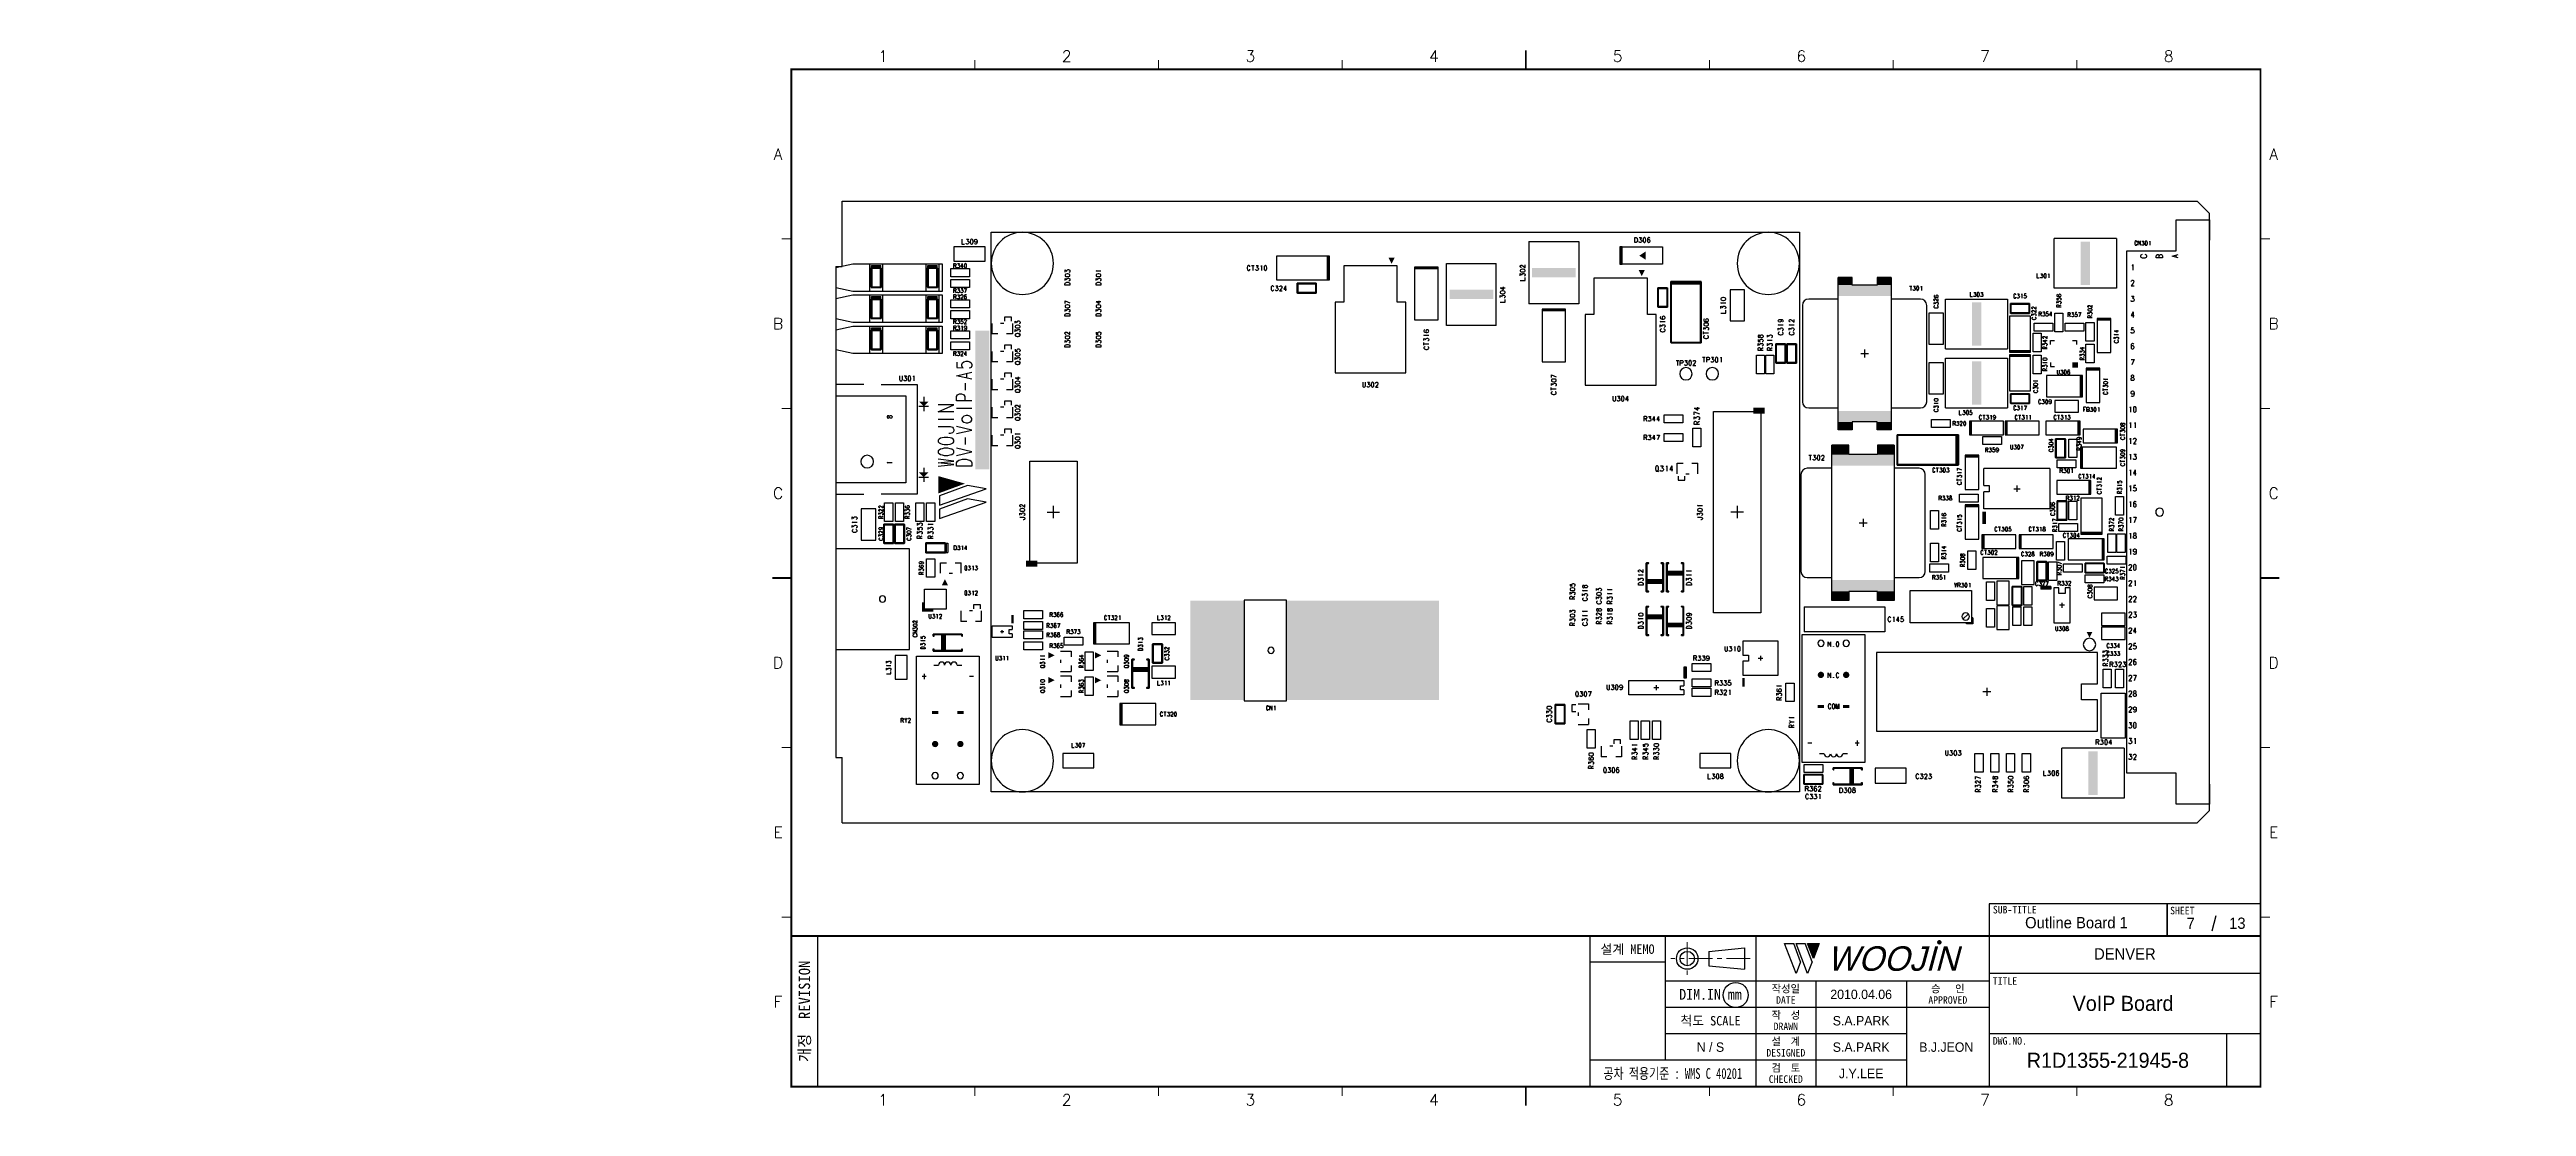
# Model space of a CAD drawing. Extents: x 295 to 953, y 10 to 290.
import ezdxf
from ezdxf.enums import TextEntityAlignment as Align

# ---------------------------------------------------------------- set-up
doc = ezdxf.new("R2010")
doc.units = 0
doc.header["$LTSCALE"] = 5
doc.header["$MEASUREMENT"] = 0
doc.linetypes.add('CENTER', pattern=[2, 1.25, -0.25, 0.25, -0.25])
doc.layers.get('0').update_dxf_attribs({"linetype": 'CONTINUOUS', "lineweight": 25})
for name, color, linetype in [('13_C-SILK_GBR', 7, 'CONTINUOUS'), ('SHEET', 3, 'CONTINUOUS'), ('문자', 4, 'CONTINUOUS'), ('테두리', 3, 'CONTINUOUS')]:
    doc.layers.add(name, color=color, linetype=linetype)
for name, color, linetype, lineweight in [('2', 2, 'CENTER', 13), ('4', 4, 'CONTINUOUS', 18), ('6', 6, 'CONTINUOUS', 13)]:
    doc.layers.add(name, color=color, linetype=linetype, lineweight=lineweight)
doc.styles.add('MARK', font='ARLRDBD.TTF')
doc.styles.get("Standard").update_dxf_attribs({"font": 'simplex.shx'})
doc.styles.add('굴림', font='')
doc.styles.add('굴림체', font='')
doc.styles.get('굴림').set_extended_font_data('Gulim')
doc.styles.get('굴림체').set_extended_font_data('GulimChe')

msp = doc.modelspace()

# ---------------------------------------------------------------- texts
at = {"color": 4, "style": '굴림'}
for s, p in [('2010.04.06', (775.98, 39.5)), ('S.A.PARK', (775.98, 32.5)), ('S.A.PARK', (775.98, 25.5)), ('B.J.JEON', (798.57, 25.5)), ('J.Y.LEE', (775.98, 18.5))]:
    msp.add_text(s, height=2.5, dxfattribs=at).set_placement(p, align=Align.MIDDLE_CENTER)
at = {"layer": '4', "style": '굴림'}
for s, p in [('Outline Board 1', (833.13, 58.53)), ('7', (863.44, 58.33)), ('13', (875.83, 58.38)), ('DENVER', (845.98, 50.24))]:
    msp.add_text(s, height=3, dxfattribs=at).set_placement(p, align=Align.MIDDLE_CENTER)
at = {"layer": '6', "char_height": 3.5278, "width": 39.2183, "attachment_point": 4}
for insert in [(295.11, 181.28), (295.11, 173.63)]:
    msp.add_mtext('{\\f굴림|b0|i0|c129;\\C7;', dxfattribs=dict(at, insert=insert))
at = {"layer": '6', "color": 4, "char_height": 3, "attachment_point": 4, "style": '굴림체'}
for insert, width in [((905.28, 137.42), 36.962), ((952.58, 106.26), 52.2944), ((952.58, 102.14), 52.2944), ((573.67, 73.54), 36.962)]:
    msp.add_mtext('{\\f굴림|b0|i0|c129;\\C7;', dxfattribs=dict(at, insert=insert, width=width))
at = {"layer": '문자', "style": '굴림'}
for s, height, p in [('VoIP Board', 4, (845.5, 37.11)), ('N / S', 2.5, (735.98, 25.5)), ('R1D1355-21945-8', 4, (841.48, 22))]:
    msp.add_text(s, height=height, dxfattribs=at).set_placement(p, align=Align.MIDDLE_CENTER)

# ---------------------------------------------------------------- blocks, each defined once
blk = doc.blocks.new('B')
at = {"layer": '문자'}
blk.add_hatch(color=256, dxfattribs=at).paths.add_polyline_path([(13.79, 10), (15.31, 6), (16.84, 10)])
at = {"color": 4, "const_width": 0.6}
blk.add_lwpolyline([(48.46, 10.32, 1), (49.06, 10.32, 1)], format="xyb", close=True, dxfattribs=at)
at = {"layer": '문자'}
for p, q in [((10.73, 2), (7.68, 10)), ((7.68, 10), (10.09, 10)), ((11.94, 5.16), (10.09, 10)), ((10.73, 10), (13.15, 10)), ((13.79, 2), (10.73, 10)), ((14.99, 5.16), (13.15, 10)), ((13.79, 10), (16.84, 10)), ((15.31, 6), (13.79, 10)), ((16.84, 10), (15.31, 6)), ((11.94, 5.16), (10.73, 2)), ((14.99, 5.16), (13.79, 2))]:
    blk.add_line(p, q, dxfattribs=at)
at = {"layer": '문자', "style": 'MARK', "oblique": 15}
blk.add_text('WOOJIN', height=6.5, dxfattribs=at).set_placement((36.4, 6), align=Align.MIDDLE_CENTER)
blk = doc.blocks.new('C')
blk.add_line((15, 285), (15, 285))
at = {"layer": '2'}
for p, q in [((252.83, 53.35), (252.83, 44.65)), ((269.53, 49), (248.48, 49))]:
    blk.add_line(p, q, dxfattribs=at)
at = {"layer": 'SHEET'}
for p, q in [((393.14, 60.3), (392.07, 56.28)), ((22, 55), (22, 15)), ((227, 55), (227, 15)), ((247, 55), (247, 22)), ((271, 55), (271, 15)), ((271, 55), (271, 15)), ((333, 55), (333, 15)), ((247, 48), (227, 48)), ((333, 43), (247, 43)), ((287, 43), (287, 15)), ((311, 43), (311, 15)), ((405, 45), (333, 45)), ((333, 36), (247, 36)), ((311, 29), (247, 29)), ((405, 29), (333, 29)), ((396, 29), (396, 15)), ((311, 22), (227, 22))]:
    blk.add_line(p, q, dxfattribs=at)
at = {"layer": 'SHEET', "color": 4}
for p, q in [((258.53, 50.9), (268.03, 51.85)), ((258.53, 50.9), (258.53, 47.1)), ((258.53, 47.1), (268.03, 46.15)), ((268.03, 51.85), (268.03, 46.15))]:
    blk.add_line(p, q, dxfattribs=at)
at = {"layer": 'SHEET'}
for points in [[(333, 55), (380.19, 55), (380.19, 63.49), (333, 63.49)], [(380.19, 55), (405, 55), (405, 63.49), (380.19, 63.49)]]:
    blk.add_lwpolyline(points, close=True, dxfattribs=at)
at = {"layer": 'SHEET', "color": 4}
for radius in [2.85, 1.9]:
    blk.add_circle((252.83, 49), radius, dxfattribs=at)
at = {"layer": 'SHEET'}
blk.add_circle((265.7, 39.32), 3.32, dxfattribs=at)
at = {"layer": '테두리'}
blk.add_line((405, 285), (405, 15), dxfattribs=at)
for points, const_width in [([(210, 290), (210, 285)], 0.5), ([(15, 285), (15, 15), (405, 15), (405, 285), (15, 285)], 0.5), ([(63.75, 287.5), (63.75, 285)], 0.3), ([(112.5, 287.5), (112.5, 285)], 0.3), ([(161.25, 287.5), (161.25, 285)], 0.3), ([(258.75, 287.5), (258.75, 285)], 0.3), ([(307.5, 287.5), (307.5, 285)], 0.3), ([(356.25, 287.5), (356.25, 285)], 0.3), ([(12.5, 240), (15, 240)], 0.3), ([(407.5, 240), (405, 240)], 0.3), ([(12.5, 195), (15, 195)], 0.3), ([(407.5, 195), (405, 195)], 0.3), ([(10, 150), (15, 150)], 0.5), ([(410, 150), (405, 150)], 0.5), ([(12.5, 105), (15, 105)], 0.3), ([(407.5, 105), (405, 105)], 0.3), ([(12.5, 60), (15, 60)], 0.3), ([(407.5, 60), (405, 60)], 0.3), ([(15, 55), (405, 55)], 0.5), ([(63.75, 12.5), (63.75, 15)], 0.3), ([(112.5, 12.5), (112.5, 15)], 0.3), ([(161.25, 12.5), (161.25, 15)], 0.3), ([(210, 10), (210, 15)], 0.5), ([(258.75, 12.5), (258.75, 15)], 0.3), ([(307.5, 12.5), (307.5, 15)], 0.3), ([(356.25, 12.5), (356.25, 15)], 0.3)]:
    blk.add_lwpolyline(points, dxfattribs=dict(at, const_width=const_width))
blk.add_blockref('B', (271, 43))
at = {"layer": '문자'}
for s, p in [('1', (39.38, 288.5)), ('2', (88.12, 288.5)), ('3', (136.88, 288.5)), ('4', (185.62, 288.5)), ('5', (234.38, 288.5)), ('6', (283.12, 288.5)), ('7', (331.88, 288.5)), ('8', (380.62, 288.5)), ('A', (11.5, 262.5)), ('A', (408.5, 262.5)), ('B', (11.5, 217.5)), ('B', (408.5, 217.5)), ('C', (11.5, 172.5)), ('C', (408.5, 172.5)), ('D', (11.5, 127.5)), ('D', (408.5, 127.5)), ('E', (11.5, 82.5)), ('E', (408.5, 82.5)), ('F', (11.5, 37.5)), ('F', (408.5, 37.5)), ('1', (39.38, 11.5)), ('2', (88.12, 11.5)), ('3', (136.88, 11.5)), ('4', (185.62, 11.5)), ('5', (234.38, 11.5)), ('6', (283.12, 11.5)), ('7', (331.88, 11.5)), ('8', (380.62, 11.5))]:
    blk.add_text(s, height=3, dxfattribs=at).set_placement(p, align=Align.MIDDLE)
at = {"layer": '문자', "style": '굴림체'}
for s, height, p in [('SUB-TITLE', 2, (339.77, 61.98)), ('SHEET', 2, (384.24, 61.74)), ('설계 MEMO', 2.5, (237, 51.5)), ('DIM.IN mm', 2.85, (259, 39.5)), ('작성일', 2, (279, 41)), ('승   인', 2, (322, 41)), ('척도 SCALE', 2.5, (259, 32.5)), ('작  성', 2, (279, 34)), ('DATE', 2, (279, 38)), ('APPROVED', 2, (322, 38)), ('설  계', 2, (279, 27)), ('DRAWN', 2, (279, 31)), ('DESIGNED', 2, (279, 24)), ('검  토', 2, (279, 20)), ('CHECKED', 2, (279, 17))]:
    blk.add_text(s, height=height, dxfattribs=at).set_placement(p, align=Align.MIDDLE_CENTER)
blk.add_text('개정  REVISION', height=3, rotation=90, dxfattribs=at).set_placement((18.5, 35), align=Align.MIDDLE_CENTER)
for s, p in [('TITLE', (333.95, 42.05)), ('DWG.NO.', (333.95, 26.15))]:
    blk.add_text(s, height=2, dxfattribs=at).set_placement(p)
at = {"layer": '문자', "style": '굴림체', "width": 0.75}
blk.add_text('공차 적용기준 : WMS C 40201', height=2.85, dxfattribs=at).set_placement((249, 18.5), align=Align.MIDDLE_CENTER)

# ---------------------------------------------------------------- linework, layer by layer
msp.add_line((491.98, 15), (491.98, 15))
msp.add_line((491.98, 15), (491.98, 15))
at = {"layer": '13_C-SILK_GBR'}
for p, q in [((505.48, 232.68), (505.48, 250)), ((505.48, 250), (865.18, 250)), ((865.18, 250), (868.48, 246.7)), ((859.57, 245.05), (868.48, 245.05)), ((859.57, 236.8), (859.57, 245.05)), ((868.48, 88.3), (868.48, 246.7)), ((868.48, 245.05), (868.48, 239.69)), ((543.43, 237.87), (535.18, 237.87)), ((535.18, 237.87), (535.18, 234.08)), ((537.25, 239.94), (537.25, 238.62)), ((537.25, 238.62), (537.98, 238.62)), ((538.43, 238.74), (538.38, 238.85)), ((538.48, 238.67), (538.43, 238.74)), ((538.48, 239.92), (539.05, 239.92)), ((538.63, 238.62), (538.48, 238.67)), ((538.79, 238.62), (538.63, 238.62)), ((539.05, 239.92), (538.73, 239.42)), ((538.73, 239.42), (538.9, 239.42)), ((538.95, 238.67), (538.79, 238.62)), ((538.9, 239.42), (539, 239.35)), ((539.05, 238.79), (538.95, 238.67)), ((539, 239.35), (539.05, 239.29)), ((539.05, 239.29), (539.11, 239.11)), ((539.11, 238.97), (539.05, 238.79)), ((539.11, 239.11), (539.11, 238.97)), ((539.55, 239.67), (539.5, 239.35)), ((539.5, 239.35), (539.5, 239.17)), ((539.5, 239.17), (539.55, 238.85)), ((539.65, 239.86), (539.55, 239.67)), ((539.55, 238.85), (539.65, 238.67)), ((539.81, 239.92), (539.65, 239.86)), ((539.65, 238.67), (539.81, 238.62)), ((539.91, 239.92), (539.81, 239.92)), ((539.81, 238.62), (539.91, 238.62)), ((540.07, 239.86), (539.91, 239.92)), ((539.91, 238.62), (540.07, 238.67)), ((540.17, 239.67), (540.07, 239.86)), ((540.07, 238.67), (540.17, 238.85)), ((540.23, 239.35), (540.17, 239.67)), ((540.17, 238.85), (540.23, 239.17)), ((540.23, 239.17), (540.23, 239.35)), ((540.62, 239.56), (540.67, 239.74)), ((540.62, 239.49), (540.62, 239.56)), ((540.67, 239.29), (540.62, 239.49)), ((540.67, 239.74), (540.79, 239.86)), ((540.79, 239.17), (540.67, 239.29)), ((540.73, 238.67), (540.67, 238.79)), ((540.9, 238.62), (540.73, 238.67)), ((540.79, 239.86), (540.96, 239.92)), ((540.96, 239.11), (540.79, 239.17)), ((541.01, 238.62), (540.9, 238.62)), ((540.96, 239.92), (541.01, 239.92)), ((541.01, 239.11), (540.96, 239.11)), ((541.01, 239.92), (541.18, 239.86)), ((541.18, 239.17), (541.01, 239.11)), ((541.18, 238.67), (541.01, 238.62)), ((541.18, 239.86), (541.29, 239.74)), ((541.29, 239.29), (541.18, 239.17)), ((541.29, 238.85), (541.18, 238.67)), ((541.29, 239.74), (541.35, 239.49)), ((541.35, 239.49), (541.29, 239.29)), ((541.35, 239.17), (541.29, 238.85)), ((541.35, 239.49), (541.35, 239.17)), ((543.43, 234.08), (543.43, 237.87)), ((545.08, 241.75), (759.58, 241.75)), ((545.08, 93.25), (545.08, 241.75)), ((687.8, 239.27), (701, 239.27)), ((687.8, 239.27), (687.8, 222.78)), ((701, 239.27), (701, 222.78)), ((712.22, 237.87), (711.89, 237.87)), ((711.89, 237.87), (711.89, 233.25)), ((712.55, 237.87), (712.22, 237.87)), ((712.22, 237.87), (712.22, 233.25)), ((712.55, 233.25), (712.55, 237.87)), ((712.55, 237.87), (723.28, 237.87)), ((715.87, 240.35), (716.23, 240.35)), ((715.87, 239.03), (715.87, 240.35)), ((716.23, 239.03), (715.87, 239.03)), ((716.23, 240.35), (716.39, 240.27)), ((716.39, 239.09), (716.23, 239.03)), ((716.39, 240.27), (716.49, 240.15)), ((716.49, 239.21), (716.39, 239.09)), ((716.49, 240.15), (716.54, 240.03)), ((716.54, 239.35), (716.49, 239.21)), ((716.54, 240.03), (716.6, 239.85)), ((716.6, 239.53), (716.54, 239.35)), ((716.6, 239.85), (716.6, 239.53)), ((717.04, 239.15), (716.99, 239.27)), ((717.09, 239.09), (717.04, 239.15)), ((717.09, 240.33), (717.66, 240.33)), ((717.25, 239.03), (717.09, 239.09)), ((717.41, 239.03), (717.25, 239.03)), ((717.66, 240.33), (717.35, 239.83)), ((717.35, 239.83), (717.51, 239.83)), ((717.56, 239.09), (717.41, 239.03)), ((717.51, 239.83), (717.61, 239.77)), ((717.66, 239.21), (717.56, 239.09)), ((717.61, 239.77), (717.66, 239.71)), ((717.66, 239.71), (717.72, 239.53)), ((717.72, 239.39), (717.66, 239.21)), ((717.72, 239.53), (717.72, 239.39)), ((718.16, 240.09), (718.11, 239.77)), ((718.11, 239.77), (718.11, 239.59)), ((718.11, 239.59), (718.16, 239.27)), ((718.26, 240.27), (718.16, 240.09)), ((718.16, 239.27), (718.26, 239.09)), ((718.42, 240.33), (718.26, 240.27)), ((718.26, 239.09), (718.42, 239.03)), ((718.53, 240.33), (718.42, 240.33)), ((718.42, 239.03), (718.53, 239.03)), ((718.68, 240.27), (718.53, 240.33)), ((718.53, 239.03), (718.68, 239.09)), ((718.78, 240.09), (718.68, 240.27)), ((718.68, 239.09), (718.78, 239.27)), ((718.84, 239.77), (718.78, 240.09)), ((718.78, 239.27), (718.84, 239.59)), ((718.84, 239.59), (718.84, 239.77)), ((719.28, 240.09), (719.23, 239.77)), ((719.23, 239.77), (719.23, 239.47)), ((719.28, 239.65), (719.23, 239.47)), ((719.23, 239.47), (719.28, 239.21)), ((719.4, 240.27), (719.28, 240.09)), ((719.4, 239.77), (719.28, 239.65)), ((719.28, 239.21), (719.4, 239.09)), ((719.57, 240.33), (719.4, 240.27)), ((719.57, 239.83), (719.4, 239.77)), ((719.4, 239.09), (719.57, 239.03)), ((719.68, 240.33), (719.57, 240.33)), ((719.62, 239.83), (719.57, 239.83)), ((719.57, 239.03), (719.62, 239.03)), ((719.79, 239.77), (719.62, 239.83)), ((719.62, 239.03), (719.79, 239.09)), ((719.85, 240.27), (719.68, 240.33)), ((719.9, 239.65), (719.79, 239.77)), ((719.79, 239.09), (719.9, 239.21)), ((719.9, 240.15), (719.85, 240.27)), ((719.96, 239.47), (719.9, 239.65)), ((719.9, 239.21), (719.96, 239.39)), ((719.96, 239.39), (719.96, 239.47)), ((723.28, 237.87), (723.28, 233.25)), ((759.58, 241.75), (759.58, 93.25)), ((843.73, 240.1), (827.23, 240.1)), ((827.23, 226.9), (827.23, 240.1)), ((843.73, 240.1), (843.73, 226.9)), ((846.53, 236.8), (859.57, 236.8)), ((846.53, 98.2), (846.53, 236.8)), ((848.63, 239.16), (848.59, 239)), ((848.59, 239), (848.59, 238.72)), ((848.59, 238.72), (848.63, 238.57)), ((848.67, 239.27), (848.63, 239.16)), ((848.63, 238.57), (848.67, 238.44)), ((848.75, 239.37), (848.67, 239.27)), ((848.67, 238.44), (848.75, 238.34)), ((848.83, 239.44), (848.75, 239.37)), ((848.75, 238.34), (848.83, 238.29)), ((848.99, 239.44), (848.83, 239.44)), ((848.83, 238.29), (848.99, 238.29)), ((849.07, 239.37), (848.99, 239.44)), ((848.99, 238.29), (849.07, 238.34)), ((849.15, 239.27), (849.07, 239.37)), ((849.07, 238.34), (849.15, 238.44)), ((849.19, 239.16), (849.15, 239.27)), ((849.15, 238.44), (849.19, 238.57)), ((849.52, 238.29), (849.52, 239.44)), ((849.52, 239.44), (850.12, 238.29)), ((850.12, 238.29), (850.12, 239.44)), ((850.48, 238.39), (850.44, 238.49)), ((850.52, 238.34), (850.48, 238.39)), ((850.52, 239.42), (850.99, 239.42)), ((850.65, 238.29), (850.52, 238.34)), ((850.78, 238.29), (850.65, 238.29)), ((850.99, 239.42), (850.73, 238.98)), ((850.73, 238.98), (850.87, 238.98)), ((850.91, 238.34), (850.78, 238.29)), ((850.87, 238.98), (850.95, 238.93)), ((850.99, 238.44), (850.91, 238.34)), ((850.95, 238.93), (850.99, 238.88)), ((850.99, 238.88), (851.04, 238.72)), ((851.04, 238.6), (850.99, 238.44)), ((851.04, 238.72), (851.04, 238.6)), ((851.41, 239.21), (851.36, 238.93)), ((851.36, 238.93), (851.36, 238.78)), ((851.36, 238.78), (851.41, 238.49)), ((851.49, 239.37), (851.41, 239.21)), ((851.41, 238.49), (851.49, 238.34)), ((851.62, 239.42), (851.49, 239.37)), ((851.49, 238.34), (851.62, 238.29)), ((851.71, 239.42), (851.62, 239.42)), ((851.62, 238.29), (851.71, 238.29)), ((851.83, 239.37), (851.71, 239.42)), ((851.71, 238.29), (851.83, 238.34)), ((851.92, 239.21), (851.83, 239.37)), ((851.83, 238.34), (851.92, 238.49)), ((851.96, 238.93), (851.92, 239.21)), ((851.92, 238.49), (851.96, 238.78)), ((851.96, 238.78), (851.96, 238.93)), ((852.52, 239.21), (852.57, 239.27)), ((852.57, 239.27), (852.64, 239.42)), ((852.64, 239.42), (852.64, 238.29)), ((503.83, 232.39), (508.33, 233.37)), ((503.83, 232.68), (503.83, 102.33)), ((503.83, 232.68), (505.48, 232.68)), ((508.33, 233.37), (532.04, 233.37)), ((512.87, 233.37), (516.17, 233.37)), ((512.87, 226.04), (512.87, 233.37)), ((513.2, 232.29), (513.25, 232.33)), ((513.25, 232.33), (513.2, 232.29)), ((513.2, 232.26), (513.2, 232.29)), ((513.2, 232.29), (513.2, 232.24)), ((513.2, 227.15), (513.2, 232.26)), ((513.2, 232.24), (513.25, 232.19)), ((513.25, 232.33), (513.3, 232.33)), ((513.27, 232.33), (513.25, 232.33)), ((513.27, 232.26), (513.27, 232.92)), ((513.27, 232.92), (515.75, 232.92)), ((515.75, 232.59), (513.27, 232.59)), ((515.75, 232.33), (513.27, 232.33)), ((513.27, 232.19), (515.75, 232.19)), ((513.3, 232.33), (513.34, 232.29)), ((513.34, 232.26), (513.34, 227.15)), ((515.68, 232.29), (515.72, 232.33)), ((515.68, 232.26), (515.68, 232.29)), ((515.68, 227.15), (515.68, 232.26)), ((515.72, 232.33), (515.78, 232.33)), ((515.75, 232.26), (515.75, 232.92)), ((515.75, 232.19), (515.78, 232.19)), ((515.82, 232.29), (515.78, 232.33)), ((515.78, 232.33), (515.82, 232.29)), ((515.78, 232.19), (515.82, 232.24)), ((515.82, 232.24), (515.82, 232.29)), ((515.82, 232.26), (515.82, 227.15)), ((516.17, 233.37), (516.17, 226.04)), ((527.84, 233.37), (531.14, 233.37)), ((527.84, 226.04), (527.84, 233.37)), ((528.18, 232.29), (528.22, 232.33)), ((528.22, 232.33), (528.18, 232.29)), ((528.18, 232.26), (528.18, 232.29)), ((528.18, 232.29), (528.18, 232.24)), ((528.18, 227.15), (528.18, 232.26)), ((528.18, 232.24), (528.22, 232.19)), ((528.22, 232.33), (528.27, 232.33)), ((528.25, 232.33), (528.22, 232.33)), ((528.25, 232.26), (528.25, 232.92)), ((528.25, 232.92), (530.72, 232.92)), ((530.72, 232.59), (528.25, 232.59)), ((530.72, 232.33), (528.25, 232.33)), ((528.25, 232.19), (530.72, 232.19)), ((528.27, 232.33), (528.32, 232.29)), ((528.32, 232.26), (528.32, 227.15)), ((530.65, 232.29), (530.7, 232.33)), ((530.65, 232.26), (530.65, 232.29)), ((530.65, 227.15), (530.65, 232.26)), ((530.7, 232.33), (530.75, 232.33)), ((530.72, 232.26), (530.72, 232.92)), ((530.72, 232.19), (530.75, 232.19)), ((530.79, 232.29), (530.75, 232.33)), ((530.75, 232.33), (530.79, 232.29)), ((530.75, 232.19), (530.79, 232.24)), ((530.79, 232.24), (530.79, 232.29)), ((530.79, 232.26), (530.79, 227.15)), ((531.14, 233.37), (531.14, 226.04)), ((532.04, 233.37), (532.04, 226.04)), ((534.35, 232.1), (539.3, 232.1)), ((534.35, 229.95), (534.35, 232.1)), ((535.14, 232.3), (535.14, 233.46)), ((535.14, 233.46), (535.53, 233.46)), ((535.53, 232.9), (535.14, 232.9)), ((535.18, 234.08), (543.43, 234.08)), ((535.43, 232.9), (535.74, 232.3)), ((535.53, 233.46), (535.65, 233.39)), ((535.65, 232.95), (535.53, 232.9)), ((535.65, 233.39), (535.69, 233.34)), ((535.69, 233.02), (535.65, 232.95)), ((535.69, 233.34), (535.74, 233.23)), ((535.74, 233.13), (535.69, 233.02)), ((535.74, 233.23), (535.74, 233.13)), ((536.11, 232.41), (536.07, 232.51)), ((536.15, 232.36), (536.11, 232.41)), ((536.15, 233.44), (536.62, 233.44)), ((536.27, 232.3), (536.15, 232.36)), ((536.41, 232.3), (536.27, 232.3)), ((536.62, 233.44), (536.36, 233)), ((536.36, 233), (536.49, 233)), ((536.53, 232.36), (536.41, 232.3)), ((536.49, 233), (536.58, 232.95)), ((536.62, 232.46), (536.53, 232.36)), ((536.58, 232.95), (536.62, 232.9)), ((536.62, 232.9), (536.67, 232.74)), ((536.67, 232.62), (536.62, 232.46)), ((536.67, 232.74), (536.67, 232.62)), ((537.39, 233.44), (536.99, 232.69)), ((536.99, 232.69), (537.59, 232.69)), ((537.39, 233.44), (537.39, 232.3)), ((537.95, 233.23), (537.91, 232.95)), ((537.91, 232.95), (537.91, 232.79)), ((537.91, 232.79), (537.95, 232.51)), ((538.04, 233.39), (537.95, 233.23)), ((537.95, 232.51), (538.04, 232.36)), ((538.17, 233.44), (538.04, 233.39)), ((538.04, 232.36), (538.17, 232.3)), ((538.25, 233.44), (538.17, 233.44)), ((538.17, 232.3), (538.25, 232.3)), ((538.38, 233.39), (538.25, 233.44)), ((538.25, 232.3), (538.38, 232.36)), ((538.47, 233.23), (538.38, 233.39)), ((538.38, 232.36), (538.47, 232.51)), ((538.51, 232.95), (538.47, 233.23)), ((538.47, 232.51), (538.51, 232.79)), ((538.51, 232.79), (538.51, 232.95)), ((539.3, 232.1), (539.3, 229.95)), ((564.65, 231.21), (564.65, 231.78)), ((564.65, 231.78), (565.15, 231.46)), ((564.71, 230.55), (564.65, 230.4)), ((564.65, 230.4), (564.65, 230.3)), ((564.65, 230.3), (564.71, 230.14)), ((564.89, 230.66), (564.71, 230.55)), ((564.71, 230.14), (564.89, 230.04)), ((565.21, 230.71), (564.89, 230.66)), ((565.15, 231.62), (565.21, 231.73)), ((565.15, 231.46), (565.15, 231.62)), ((565.21, 231.73), (565.27, 231.78)), ((565.39, 230.71), (565.21, 230.71)), ((565.27, 231.78), (565.45, 231.84)), ((565.71, 230.66), (565.39, 230.71)), ((565.45, 231.84), (565.59, 231.84)), ((565.59, 231.84), (565.77, 231.78)), ((565.83, 231.16), (565.71, 231.11)), ((565.89, 230.55), (565.71, 230.66)), ((565.71, 230.04), (565.89, 230.14)), ((565.77, 231.78), (565.89, 231.68)), ((565.89, 231.21), (565.83, 231.16)), ((565.89, 231.68), (565.95, 231.52)), ((565.95, 231.36), (565.89, 231.21)), ((565.95, 230.4), (565.89, 230.55)), ((565.89, 230.14), (565.95, 230.3)), ((565.95, 231.52), (565.95, 231.36)), ((565.95, 230.3), (565.95, 230.4)), ((573.08, 231.45), (572.9, 231.54)), ((572.9, 231.54), (574.2, 231.54)), ((572.96, 230.55), (572.9, 230.4)), ((572.9, 230.4), (572.9, 230.3)), ((572.9, 230.3), (572.96, 230.14)), ((573.14, 230.66), (572.96, 230.55)), ((572.96, 230.14), (573.14, 230.04)), ((573.14, 231.39), (573.08, 231.45)), ((573.46, 230.71), (573.14, 230.66)), ((573.64, 230.71), (573.46, 230.71)), ((573.96, 230.66), (573.64, 230.71)), ((574.14, 230.55), (573.96, 230.66)), ((573.96, 230.04), (574.14, 230.14)), ((574.2, 230.4), (574.14, 230.55)), ((574.14, 230.14), (574.2, 230.3)), ((574.2, 230.3), (574.2, 230.4)), ((613.05, 232.6), (613.01, 232.42)), ((613.01, 232.42), (613.01, 232.1)), ((613.01, 232.1), (613.05, 231.92)), ((613.1, 232.72), (613.05, 232.6)), ((613.05, 231.92), (613.1, 231.78)), ((613.2, 232.84), (613.1, 232.72)), ((613.1, 231.78), (613.2, 231.66)), ((613.29, 232.92), (613.2, 232.84)), ((613.2, 231.66), (613.29, 231.6)), ((613.49, 232.92), (613.29, 232.92)), ((613.29, 231.6), (613.49, 231.6)), ((613.58, 232.84), (613.49, 232.92)), ((613.49, 231.6), (613.58, 231.66)), ((613.68, 232.72), (613.58, 232.84)), ((613.58, 231.66), (613.68, 231.78)), ((613.74, 232.6), (613.68, 232.72)), ((613.68, 231.78), (613.74, 231.92)), ((614.13, 232.92), (614.86, 232.92)), ((614.49, 232.92), (614.49, 231.6)), ((615.3, 231.72), (615.25, 231.84)), ((615.35, 231.66), (615.3, 231.72)), ((615.35, 232.9), (615.92, 232.9)), ((615.51, 231.6), (615.35, 231.66)), ((615.67, 231.6), (615.51, 231.6)), ((615.92, 232.9), (615.61, 232.4)), ((615.61, 232.4), (615.77, 232.4)), ((615.82, 231.66), (615.67, 231.6)), ((615.77, 232.4), (615.87, 232.34)), ((615.92, 231.78), (615.82, 231.66)), ((615.87, 232.34), (615.92, 232.28)), ((615.92, 232.28), (615.98, 232.1)), ((615.98, 231.96), (615.92, 231.78)), ((615.98, 232.1), (615.98, 231.96)), ((616.66, 232.66), (616.72, 232.72)), ((616.72, 232.72), (616.8, 232.9)), ((616.8, 232.9), (616.8, 231.6)), ((617.55, 232.66), (617.49, 232.34)), ((617.49, 232.34), (617.49, 232.16)), ((617.49, 232.16), (617.55, 231.84)), ((617.65, 232.84), (617.55, 232.66)), ((617.55, 231.84), (617.65, 231.66)), ((617.81, 232.9), (617.65, 232.84)), ((617.65, 231.66), (617.81, 231.6)), ((617.91, 232.9), (617.81, 232.9)), ((617.81, 231.6), (617.91, 231.6)), ((618.06, 232.84), (617.91, 232.9)), ((617.91, 231.6), (618.06, 231.66)), ((618.17, 232.66), (618.06, 232.84)), ((618.06, 231.66), (618.17, 231.84)), ((618.22, 232.34), (618.17, 232.66)), ((618.17, 231.84), (618.22, 232.16)), ((618.22, 232.16), (618.22, 232.34)), ((634.34, 235.4), (620.81, 235.4)), ((620.81, 235.4), (620.81, 229.13)), ((634.67, 235.4), (634.34, 235.4)), ((634.34, 229.13), (634.34, 235.4)), ((634.84, 235.4), (634.67, 235.4)), ((634.67, 229.13), (634.67, 235.4)), ((634.84, 229.13), (634.84, 235.4)), ((652.82, 232.84), (638.63, 232.84)), ((638.63, 232.84), (638.63, 223.22)), ((652.82, 223.22), (652.82, 232.84)), ((663.71, 232.51), (657.44, 232.51)), ((657.44, 232.51), (657.44, 232.35)), ((663.71, 232.35), (657.44, 232.35)), ((657.44, 232.35), (657.44, 232.02)), ((663.71, 232.02), (657.44, 232.02)), ((657.44, 232.02), (657.44, 218.49)), ((663.71, 232.35), (663.71, 232.51)), ((663.71, 232.02), (663.71, 232.35)), ((663.71, 218.49), (663.71, 232.02)), ((665.94, 233.5), (679.14, 233.5)), ((665.94, 217), (665.94, 233.5)), ((679.14, 217), (679.14, 233.5)), ((685.49, 232.81), (685.57, 232.91)), ((685.49, 232.6), (685.49, 232.81)), ((685.57, 232.5), (685.49, 232.6)), ((685.57, 231.79), (685.51, 231.64)), ((685.51, 231.64), (685.51, 231.53)), ((685.51, 231.53), (685.57, 231.37)), ((685.51, 230.2), (685.51, 230.77)), ((685.51, 230.77), (686.01, 230.46)), ((685.57, 232.91), (685.63, 232.96)), ((685.63, 232.45), (685.57, 232.5)), ((685.75, 231.89), (685.57, 231.79)), ((685.57, 231.37), (685.75, 231.27)), ((685.63, 232.96), (685.75, 233.01)), ((685.75, 232.39), (685.63, 232.45)), ((685.75, 233.01), (685.87, 233.01)), ((685.81, 232.39), (685.75, 232.39)), ((686.07, 231.95), (685.75, 231.89)), ((685.75, 231.27), (686.07, 231.22)), ((685.87, 233.01), (685.99, 232.96)), ((685.99, 232.96), (686.19, 232.86)), ((686.01, 230.62), (686.07, 230.72)), ((686.01, 230.46), (686.01, 230.62)), ((686.25, 231.95), (686.07, 231.95)), ((686.07, 231.22), (686.25, 231.22)), ((686.07, 230.72), (686.13, 230.77)), ((686.13, 230.77), (686.31, 230.83)), ((686.19, 232.86), (686.81, 232.34)), ((686.57, 231.89), (686.25, 231.95)), ((686.25, 231.22), (686.57, 231.27)), ((686.31, 230.83), (686.45, 230.83)), ((686.45, 230.83), (686.63, 230.77)), ((686.75, 231.79), (686.57, 231.89)), ((686.57, 231.27), (686.75, 231.37)), ((686.69, 230.15), (686.57, 230.1)), ((686.63, 230.77), (686.75, 230.67)), ((686.75, 230.2), (686.69, 230.15)), ((686.81, 231.64), (686.75, 231.79)), ((686.75, 231.37), (686.81, 231.53)), ((686.75, 230.67), (686.81, 230.52)), ((686.81, 230.36), (686.75, 230.2)), ((686.81, 232.34), (686.81, 233.07)), ((686.81, 231.53), (686.81, 231.64)), ((686.81, 230.52), (686.81, 230.36)), ((711.89, 233.25), (712.22, 233.25)), ((712.22, 233.25), (712.55, 233.25)), ((723.28, 233.25), (712.55, 233.25)), ((822.65, 230.78), (822.65, 229.62)), ((823.66, 230.76), (824.13, 230.76)), ((824.13, 230.76), (823.87, 230.32)), ((823.87, 230.32), (824, 230.32)), ((824, 230.32), (824.09, 230.27)), ((824.09, 230.27), (824.13, 230.22)), ((824.13, 230.22), (824.18, 230.06)), ((824.54, 230.55), (824.5, 230.27)), ((824.5, 230.27), (824.5, 230.11)), ((824.63, 230.71), (824.54, 230.55)), ((824.76, 230.76), (824.63, 230.71)), ((824.84, 230.76), (824.76, 230.76)), ((824.97, 230.71), (824.84, 230.76)), ((825.05, 230.55), (824.97, 230.71)), ((825.1, 230.27), (825.05, 230.55)), ((825.1, 230.11), (825.1, 230.27)), ((825.66, 230.55), (825.71, 230.6)), ((825.71, 230.6), (825.78, 230.76)), ((825.78, 230.76), (825.78, 229.62)), ((847.94, 232.91), (848, 232.98)), ((848, 232.98), (848.09, 233.18)), ((848.09, 233.18), (848.09, 231.72)), ((850.23, 235.66), (850.13, 235.54)), ((850.13, 235.54), (850.13, 235.29)), ((850.13, 235.29), (850.23, 235.17)), ((850.38, 235.79), (850.23, 235.66)), ((850.23, 235.17), (850.38, 235.06)), ((850.53, 235.85), (850.38, 235.79)), ((850.38, 235.06), (850.53, 234.99)), ((850.53, 234.99), (850.75, 234.94)), ((850.75, 234.94), (851.15, 234.94)), ((851.15, 234.94), (851.38, 234.99)), ((851.56, 235.79), (851.38, 235.85)), ((851.38, 234.99), (851.56, 235.06)), ((851.71, 235.66), (851.56, 235.79)), ((851.56, 235.06), (851.71, 235.17)), ((851.78, 235.54), (851.71, 235.66)), ((851.71, 235.17), (851.78, 235.29)), ((851.78, 235.29), (851.78, 235.54)), ((854.32, 235.52), (854.42, 235.71)), ((854.32, 234.94), (854.32, 235.52)), ((855.97, 234.94), (854.32, 234.94)), ((854.42, 235.71), (854.5, 235.78)), ((854.5, 235.78), (854.65, 235.85)), ((854.65, 235.85), (854.8, 235.85)), ((854.8, 235.85), (854.95, 235.78)), ((854.95, 235.78), (855.04, 235.71)), ((855.04, 235.71), (855.12, 235.52)), ((855.12, 235.52), (855.2, 235.71)), ((855.12, 234.94), (855.12, 235.52)), ((855.2, 235.71), (855.27, 235.78)), ((855.27, 235.78), (855.42, 235.85)), ((855.42, 235.85), (855.67, 235.85)), ((855.67, 235.85), (855.82, 235.78)), ((855.82, 235.78), (855.9, 235.71)), ((855.9, 235.71), (855.97, 235.52)), ((855.97, 235.52), (855.97, 234.94)), ((858.51, 235.38), (860.16, 235.85)), ((860.16, 234.94), (858.51, 235.38)), ((859.61, 235.1), (859.61, 235.68)), ((508.33, 226.04), (503.83, 227.02)), ((503.83, 224.14), (508.33, 225.12)), ((532.04, 226.04), (508.33, 226.04)), ((508.33, 225.12), (532.04, 225.12)), ((516.17, 226.04), (512.87, 226.04)), ((512.87, 225.12), (516.17, 225.12)), ((512.87, 217.79), (512.87, 225.12)), ((513.25, 227.22), (513.2, 227.17)), ((513.2, 227.17), (513.2, 227.12)), ((513.25, 227.08), (513.2, 227.12)), ((513.2, 227.12), (513.25, 227.08)), ((513.2, 224.04), (513.25, 224.08)), ((513.25, 224.08), (513.2, 224.04)), ((513.2, 224.01), (513.2, 224.04)), ((513.2, 224.04), (513.2, 223.99)), ((513.2, 218.9), (513.2, 224.01)), ((513.2, 223.99), (513.25, 223.94)), ((513.27, 227.22), (513.25, 227.22)), ((513.3, 227.08), (513.25, 227.08)), ((513.25, 224.08), (513.3, 224.08)), ((513.27, 224.08), (513.25, 224.08)), ((515.75, 227.22), (513.27, 227.22)), ((513.27, 227.08), (515.75, 227.08)), ((513.27, 224.01), (513.27, 224.67)), ((513.27, 224.67), (515.75, 224.67)), ((515.75, 224.34), (513.27, 224.34)), ((515.75, 224.08), (513.27, 224.08)), ((513.27, 223.94), (515.75, 223.94)), ((513.34, 227.12), (513.3, 227.08)), ((513.3, 224.08), (513.34, 224.04)), ((513.34, 227.15), (513.34, 227.12)), ((513.34, 224.01), (513.34, 218.9)), ((515.72, 227.08), (515.68, 227.12)), ((515.68, 224.04), (515.72, 224.08)), ((515.68, 224.01), (515.68, 224.04)), ((515.68, 218.9), (515.68, 224.01)), ((515.78, 227.08), (515.72, 227.08)), ((515.72, 224.08), (515.78, 224.08)), ((515.75, 227.08), (515.78, 227.08)), ((515.75, 224.01), (515.75, 224.67)), ((515.75, 223.94), (515.78, 223.94)), ((515.82, 227.17), (515.78, 227.22)), ((515.82, 227.12), (515.78, 227.08)), ((515.78, 227.08), (515.82, 227.12)), ((515.82, 224.04), (515.78, 224.08)), ((515.78, 224.08), (515.82, 224.04)), ((515.78, 223.94), (515.82, 223.99)), ((515.82, 227.12), (515.82, 227.17)), ((515.82, 227.15), (515.82, 227.12)), ((515.82, 223.99), (515.82, 224.04)), ((515.82, 224.01), (515.82, 218.9)), ((516.17, 225.12), (516.17, 217.79)), ((531.14, 226.04), (527.84, 226.04)), ((527.84, 225.12), (531.14, 225.12)), ((527.84, 217.79), (527.84, 225.12)), ((528.22, 227.22), (528.18, 227.17)), ((528.18, 227.17), (528.18, 227.12)), ((528.22, 227.08), (528.18, 227.12)), ((528.18, 227.12), (528.22, 227.08)), ((528.18, 224.04), (528.22, 224.08)), ((528.22, 224.08), (528.18, 224.04)), ((528.18, 224.01), (528.18, 224.04)), ((528.18, 224.04), (528.18, 223.99)), ((528.18, 218.9), (528.18, 224.01)), ((528.18, 223.99), (528.22, 223.94)), ((528.25, 227.22), (528.22, 227.22)), ((528.27, 227.08), (528.22, 227.08)), ((528.22, 224.08), (528.27, 224.08)), ((528.25, 224.08), (528.22, 224.08)), ((530.72, 227.22), (528.25, 227.22)), ((528.25, 227.08), (530.72, 227.08)), ((528.25, 224.01), (528.25, 224.67)), ((528.25, 224.67), (530.72, 224.67)), ((530.72, 224.34), (528.25, 224.34)), ((530.72, 224.08), (528.25, 224.08)), ((528.25, 223.94), (530.72, 223.94)), ((528.32, 227.12), (528.27, 227.08)), ((528.27, 224.08), (528.32, 224.04)), ((528.32, 227.15), (528.32, 227.12)), ((528.32, 224.01), (528.32, 218.9)), ((530.7, 227.08), (530.65, 227.12)), ((530.65, 224.04), (530.7, 224.08)), ((530.65, 224.01), (530.65, 224.04)), ((530.65, 218.9), (530.65, 224.01)), ((530.75, 227.08), (530.7, 227.08)), ((530.7, 224.08), (530.75, 224.08)), ((530.72, 227.08), (530.75, 227.08)), ((530.72, 224.01), (530.72, 224.67)), ((530.72, 223.94), (530.75, 223.94)), ((530.79, 227.17), (530.75, 227.22)), ((530.79, 227.12), (530.75, 227.08)), ((530.75, 227.08), (530.79, 227.12)), ((530.79, 224.04), (530.75, 224.08)), ((530.75, 224.08), (530.79, 224.04)), ((530.75, 223.94), (530.79, 223.99)), ((530.79, 227.12), (530.79, 227.17)), ((530.79, 227.15), (530.79, 227.12)), ((530.79, 223.99), (530.79, 224.04)), ((530.79, 224.01), (530.79, 218.9)), ((531.14, 225.12), (531.14, 217.79)), ((532.04, 225.12), (532.04, 217.79)), ((539.3, 229.95), (534.35, 229.95)), ((534.35, 229.21), (539.3, 229.21)), ((534.35, 227.07), (534.35, 229.21)), ((539.3, 227.07), (534.35, 227.07)), ((534.35, 223.85), (539.3, 223.85)), ((534.35, 221.7), (534.35, 223.85)), ((535.14, 225.7), (535.14, 226.86)), ((535.14, 226.86), (535.53, 226.86)), ((535.53, 226.3), (535.14, 226.3)), ((535.14, 224.05), (535.14, 225.21)), ((535.14, 225.21), (535.53, 225.21)), ((535.53, 224.65), (535.14, 224.65)), ((535.43, 226.3), (535.74, 225.7)), ((535.43, 224.65), (535.74, 224.05)), ((535.53, 226.86), (535.65, 226.79)), ((535.65, 226.35), (535.53, 226.3)), ((535.53, 225.21), (535.65, 225.14)), ((535.65, 224.7), (535.53, 224.65)), ((535.65, 226.79), (535.69, 226.74)), ((535.69, 226.42), (535.65, 226.35)), ((535.65, 225.14), (535.69, 225.09)), ((535.69, 224.77), (535.65, 224.7)), ((535.69, 226.74), (535.74, 226.63)), ((535.74, 226.53), (535.69, 226.42)), ((535.69, 225.09), (535.74, 224.98)), ((535.74, 224.88), (535.69, 224.77)), ((535.74, 226.63), (535.74, 226.53)), ((535.74, 224.98), (535.74, 224.88)), ((536.11, 225.81), (536.07, 225.91)), ((536.11, 224.16), (536.07, 224.26)), ((536.15, 225.76), (536.11, 225.81)), ((536.15, 224.11), (536.11, 224.16)), ((536.15, 226.84), (536.62, 226.84)), ((536.27, 225.7), (536.15, 225.76)), ((536.15, 225.19), (536.62, 225.19)), ((536.27, 224.05), (536.15, 224.11)), ((536.41, 225.7), (536.27, 225.7)), ((536.41, 224.05), (536.27, 224.05)), ((536.62, 226.84), (536.36, 226.4)), ((536.36, 226.4), (536.49, 226.4)), ((536.62, 225.19), (536.36, 224.75)), ((536.36, 224.75), (536.49, 224.75)), ((536.53, 225.76), (536.41, 225.7)), ((536.53, 224.11), (536.41, 224.05)), ((536.49, 226.4), (536.58, 226.35)), ((536.49, 224.75), (536.58, 224.7)), ((536.62, 225.86), (536.53, 225.76)), ((536.62, 224.21), (536.53, 224.11)), ((536.58, 226.35), (536.62, 226.3)), ((536.58, 224.7), (536.62, 224.65)), ((536.62, 226.3), (536.67, 226.14)), ((536.67, 226.02), (536.62, 225.86)), ((536.62, 224.65), (536.67, 224.49)), ((536.67, 224.37), (536.62, 224.21)), ((536.67, 226.14), (536.67, 226.02)), ((536.67, 224.49), (536.67, 224.37)), ((537.03, 225.81), (536.99, 225.91)), ((537.41, 224.6), (536.99, 224.05)), ((536.99, 224.05), (537.59, 224.05)), ((537.07, 225.76), (537.03, 225.81)), ((537.03, 224.98), (537.07, 225.09)), ((537.03, 224.93), (537.03, 224.98)), ((537.07, 226.84), (537.54, 226.84)), ((537.2, 225.7), (537.07, 225.76)), ((537.07, 225.09), (537.11, 225.14)), ((537.11, 225.14), (537.2, 225.21)), ((537.33, 225.7), (537.2, 225.7)), ((537.2, 225.21), (537.37, 225.21)), ((537.54, 226.84), (537.28, 226.4)), ((537.28, 226.4), (537.41, 226.4)), ((537.46, 225.76), (537.33, 225.7)), ((537.37, 225.21), (537.46, 225.14)), ((537.41, 226.4), (537.5, 226.35)), ((537.5, 224.77), (537.41, 224.6)), ((537.54, 225.86), (537.46, 225.76)), ((537.46, 225.14), (537.5, 225.09)), ((537.5, 226.35), (537.54, 226.3)), ((537.5, 225.09), (537.54, 224.98)), ((537.54, 224.88), (537.5, 224.77)), ((537.54, 226.3), (537.59, 226.14)), ((537.59, 226.02), (537.54, 225.86)), ((537.54, 224.98), (537.54, 224.88)), ((537.59, 226.14), (537.59, 226.02)), ((537.91, 226.84), (538.51, 226.84)), ((537.95, 224.98), (537.91, 224.7)), ((537.91, 224.7), (537.91, 224.44)), ((537.95, 224.6), (537.91, 224.44)), ((537.91, 224.44), (537.95, 224.21)), ((538.05, 225.14), (537.95, 224.98)), ((538.05, 224.7), (537.95, 224.6)), ((537.95, 224.21), (538.05, 224.11)), ((538.19, 225.19), (538.05, 225.14)), ((538.19, 224.75), (538.05, 224.7)), ((538.05, 224.11), (538.19, 224.05)), ((538.51, 226.84), (538.08, 225.7)), ((538.28, 225.19), (538.19, 225.19)), ((538.23, 224.75), (538.19, 224.75)), ((538.19, 224.05), (538.23, 224.05)), ((538.37, 224.7), (538.23, 224.75)), ((538.23, 224.05), (538.37, 224.11)), ((538.42, 225.14), (538.28, 225.19)), ((538.47, 224.6), (538.37, 224.7)), ((538.37, 224.11), (538.47, 224.21)), ((538.47, 225.03), (538.42, 225.14)), ((538.51, 224.44), (538.47, 224.6)), ((538.47, 224.21), (538.51, 224.37)), ((538.51, 224.37), (538.51, 224.44)), ((539.3, 229.21), (539.3, 227.07)), ((539.3, 223.85), (539.3, 221.7)), ((564.63, 228.1), (564.71, 228.26)), ((564.63, 227.74), (564.63, 228.1)), ((565.95, 227.74), (564.63, 227.74)), ((564.65, 228.96), (564.65, 229.53)), ((564.65, 229.53), (565.15, 229.22)), ((564.65, 222.86), (564.65, 223.59)), ((564.65, 223.59), (565.95, 223.06)), ((564.71, 228.26), (564.83, 228.36)), ((564.83, 228.36), (564.95, 228.41)), ((564.89, 230.04), (565.21, 229.98)), ((564.95, 228.41), (565.13, 228.47)), ((565.13, 228.47), (565.45, 228.47)), ((565.15, 229.38), (565.21, 229.48)), ((565.15, 229.22), (565.15, 229.38)), ((565.21, 229.98), (565.39, 229.98)), ((565.21, 229.48), (565.27, 229.53)), ((565.27, 229.53), (565.45, 229.59)), ((565.39, 229.98), (565.71, 230.04)), ((565.45, 229.59), (565.59, 229.59)), ((565.45, 228.47), (565.63, 228.41)), ((565.59, 229.59), (565.77, 229.53)), ((565.63, 228.41), (565.77, 228.36)), ((565.83, 228.91), (565.71, 228.86)), ((565.77, 229.53), (565.89, 229.43)), ((565.77, 228.36), (565.89, 228.26)), ((565.89, 228.96), (565.83, 228.91)), ((565.89, 229.43), (565.95, 229.28)), ((565.95, 229.12), (565.89, 228.96)), ((565.89, 228.26), (565.95, 228.1)), ((565.95, 229.28), (565.95, 229.12)), ((565.95, 228.1), (565.95, 227.74)), ((572.88, 228.1), (572.96, 228.26)), ((572.88, 227.74), (572.88, 228.1)), ((574.2, 227.74), (572.88, 227.74)), ((572.9, 228.96), (572.9, 229.53)), ((572.9, 229.53), (573.4, 229.22)), ((572.96, 228.26), (573.08, 228.36)), ((573.08, 228.36), (573.2, 228.41)), ((573.14, 230.04), (573.46, 229.98)), ((573.2, 228.41), (573.38, 228.47)), ((573.38, 228.47), (573.7, 228.47)), ((573.4, 229.38), (573.46, 229.48)), ((573.4, 229.22), (573.4, 229.38)), ((573.46, 229.98), (573.64, 229.98)), ((573.46, 229.48), (573.52, 229.53)), ((573.52, 229.53), (573.7, 229.59)), ((573.64, 229.98), (573.96, 230.04)), ((573.7, 229.59), (573.84, 229.59)), ((573.7, 228.47), (573.88, 228.41)), ((573.76, 222.86), (573.76, 223.59)), ((573.84, 229.59), (574.02, 229.53)), ((573.88, 228.41), (574.02, 228.36)), ((574.08, 228.91), (573.96, 228.86)), ((574.02, 229.53), (574.14, 229.43)), ((574.02, 228.36), (574.14, 228.26)), ((574.14, 228.96), (574.08, 228.91)), ((574.14, 229.43), (574.2, 229.28)), ((574.2, 229.12), (574.14, 228.96)), ((574.14, 228.26), (574.2, 228.1)), ((574.2, 229.28), (574.2, 229.12)), ((574.2, 228.1), (574.2, 227.74)), ((619.39, 227.24), (619.34, 227.06)), ((619.34, 227.06), (619.34, 226.74)), ((619.34, 226.74), (619.39, 226.56)), ((619.44, 227.36), (619.39, 227.24)), ((619.39, 226.56), (619.44, 226.42)), ((619.53, 227.48), (619.44, 227.36)), ((619.44, 226.42), (619.53, 226.3)), ((619.63, 227.56), (619.53, 227.48)), ((619.53, 226.3), (619.63, 226.24)), ((619.82, 227.56), (619.63, 227.56)), ((619.63, 226.24), (619.82, 226.24)), ((619.92, 227.48), (619.82, 227.56)), ((619.82, 226.24), (619.92, 226.3)), ((620.02, 227.36), (619.92, 227.48)), ((619.92, 226.3), (620.02, 226.42)), ((620.07, 227.24), (620.02, 227.36)), ((620.02, 226.42), (620.07, 226.56)), ((620.52, 226.36), (620.46, 226.48)), ((620.57, 226.3), (620.52, 226.36)), ((620.57, 227.54), (621.14, 227.54)), ((620.72, 226.24), (620.57, 226.3)), ((620.88, 226.24), (620.72, 226.24)), ((620.81, 229.13), (634.34, 229.13)), ((621.14, 227.54), (620.82, 227.04)), ((620.82, 227.04), (620.98, 227.04)), ((621.03, 226.3), (620.88, 226.24)), ((620.98, 227.04), (621.08, 226.98)), ((621.14, 226.42), (621.03, 226.3)), ((621.08, 226.98), (621.14, 226.92)), ((621.14, 226.92), (621.19, 226.74)), ((621.19, 226.6), (621.14, 226.42)), ((621.19, 226.74), (621.19, 226.6)), ((622.1, 226.86), (621.59, 226.24)), ((621.59, 226.24), (622.32, 226.24)), ((621.64, 227.3), (621.69, 227.42)), ((621.64, 227.24), (621.64, 227.3)), ((621.69, 227.42), (621.74, 227.48)), ((621.74, 227.48), (621.84, 227.56)), ((621.84, 227.56), (622.05, 227.56)), ((622.05, 227.56), (622.16, 227.48)), ((622.21, 227.06), (622.1, 226.86)), ((622.16, 227.48), (622.21, 227.42)), ((622.21, 227.42), (622.26, 227.3)), ((622.26, 227.18), (622.21, 227.06)), ((622.26, 227.3), (622.26, 227.18)), ((623.19, 227.54), (622.71, 226.68)), ((622.71, 226.68), (623.44, 226.68)), ((623.19, 227.54), (623.19, 226.24)), ((626.27, 228.16), (626.31, 228.21)), ((626.31, 228.21), (626.27, 228.16)), ((626.27, 228.14), (626.27, 228.16)), ((626.27, 228.16), (626.27, 228.11)), ((626.27, 225.66), (626.27, 228.14)), ((626.27, 228.11), (626.31, 228.07)), ((626.31, 225.73), (626.27, 225.69)), ((626.27, 225.69), (626.27, 225.64)), ((626.27, 225.64), (626.31, 225.59)), ((626.31, 225.59), (626.27, 225.64)), ((626.31, 228.21), (626.37, 228.21)), ((626.34, 228.21), (626.31, 228.21)), ((626.34, 225.73), (626.31, 225.73)), ((626.37, 225.59), (626.31, 225.59)), ((631.29, 228.21), (626.34, 228.21)), ((626.34, 228.07), (631.29, 228.07)), ((631.29, 225.73), (626.34, 225.73)), ((626.34, 225.59), (631.29, 225.59)), ((626.37, 228.21), (626.41, 228.16)), ((626.41, 225.64), (626.37, 225.59)), ((626.41, 228.14), (626.41, 225.66)), ((626.41, 225.66), (626.41, 225.64)), ((631.22, 228.16), (631.26, 228.21)), ((631.22, 228.14), (631.22, 228.16)), ((631.22, 225.66), (631.22, 228.14)), ((631.26, 225.59), (631.22, 225.64)), ((631.26, 228.21), (631.32, 228.21)), ((631.32, 225.59), (631.26, 225.59)), ((631.29, 228.07), (631.32, 228.07)), ((631.29, 225.59), (631.32, 225.59)), ((631.36, 228.16), (631.32, 228.21)), ((631.32, 228.21), (631.36, 228.16)), ((631.32, 228.07), (631.36, 228.11)), ((631.36, 225.69), (631.32, 225.73)), ((631.32, 225.59), (631.36, 225.64)), ((631.36, 225.64), (631.32, 225.59)), ((631.36, 228.11), (631.36, 228.16)), ((631.36, 228.14), (631.36, 225.66)), ((631.36, 225.64), (631.36, 225.69)), ((631.36, 225.66), (631.36, 225.64)), ((634.34, 229.13), (634.67, 229.13)), ((634.67, 229.13), (634.84, 229.13)), ((680.15, 227.05), (681.01, 226.57)), ((680.15, 227.05), (681.45, 227.05)), ((680.21, 226.02), (680.15, 225.86)), ((680.15, 225.86), (680.15, 225.76)), ((680.15, 225.76), (680.21, 225.6)), ((680.15, 224.43), (680.15, 225)), ((680.15, 225), (680.65, 224.68)), ((680.39, 226.12), (680.21, 226.02)), ((680.21, 225.6), (680.39, 225.5)), ((680.71, 226.18), (680.39, 226.12)), ((680.39, 225.5), (680.71, 225.45)), ((680.65, 224.84), (680.71, 224.94)), ((680.65, 224.68), (680.65, 224.84)), ((680.89, 226.18), (680.71, 226.18)), ((680.71, 225.45), (680.89, 225.45)), ((680.71, 224.94), (680.77, 225)), ((680.77, 225), (680.95, 225.05)), ((681.21, 226.12), (680.89, 226.18)), ((680.89, 225.45), (681.21, 225.5)), ((680.95, 225.05), (681.09, 225.05)), ((681.01, 226.57), (681.01, 227.3)), ((681.09, 225.05), (681.27, 225)), ((681.39, 226.02), (681.21, 226.12)), ((681.21, 225.5), (681.39, 225.6)), ((681.33, 224.38), (681.21, 224.32)), ((681.27, 225), (681.39, 224.89)), ((681.39, 224.43), (681.33, 224.38)), ((681.45, 225.86), (681.39, 226.02)), ((681.39, 225.6), (681.45, 225.76)), ((681.39, 224.89), (681.45, 224.74)), ((681.45, 224.58), (681.39, 224.43)), ((681.45, 225.76), (681.45, 225.86)), ((681.45, 224.74), (681.45, 224.58)), ((681.45, 223.2), (681.45, 223.93)), ((685.49, 228.98), (686.81, 228.98)), ((686.81, 228.98), (686.81, 229.71)), ((719.24, 229.54), (705.05, 229.54)), ((705.05, 229.54), (705.05, 219.92)), ((719.24, 219.92), (719.24, 229.54)), ((721.97, 226.93), (722.01, 226.97)), ((722.01, 226.97), (721.97, 226.93)), ((721.97, 226.9), (721.97, 226.93)), ((721.97, 226.93), (721.97, 226.87)), ((721.97, 221.95), (721.97, 226.9)), ((721.97, 226.87), (722.01, 226.83)), ((722.01, 226.97), (722.07, 226.97)), ((722.04, 226.97), (722.01, 226.97)), ((724.52, 226.97), (722.04, 226.97)), ((722.04, 226.83), (724.52, 226.83)), ((722.07, 226.97), (722.11, 226.93)), ((722.11, 226.9), (722.11, 221.95)), ((724.45, 226.93), (724.49, 226.97)), ((724.45, 226.9), (724.45, 226.93)), ((724.45, 221.95), (724.45, 226.9)), ((724.49, 226.97), (724.54, 226.97)), ((724.52, 226.83), (724.54, 226.83)), ((724.54, 226.97), (724.58, 226.93)), ((724.58, 226.93), (724.54, 226.97)), ((724.54, 226.83), (724.58, 226.87)), ((724.58, 226.87), (724.58, 226.93)), ((724.58, 226.9), (724.58, 221.95)), ((725.44, 228.66), (725.48, 228.7)), ((725.48, 228.7), (725.44, 228.66)), ((725.44, 228.63), (725.44, 228.66)), ((725.44, 228.66), (725.44, 228.61)), ((725.44, 228.47), (725.44, 228.63)), ((725.44, 228.61), (725.48, 228.57)), ((725.48, 228.53), (725.44, 228.49)), ((725.44, 228.49), (725.48, 228.53)), ((725.44, 228.49), (725.44, 228.44)), ((725.44, 228.47), (725.44, 228.49)), ((725.44, 228.14), (725.44, 228.47)), ((725.48, 228.4), (725.44, 228.44)), ((725.44, 228.44), (725.48, 228.4)), ((725.44, 228.16), (725.48, 228.2)), ((725.48, 228.2), (725.44, 228.16)), ((725.44, 228.14), (725.44, 228.16)), ((725.44, 228.16), (725.44, 228.11)), ((725.44, 212.46), (725.44, 228.14)), ((725.48, 228.07), (725.44, 228.11)), ((725.44, 228.11), (725.48, 228.07)), ((725.48, 228.7), (725.53, 228.7)), ((725.51, 228.7), (725.48, 228.7)), ((725.51, 228.53), (725.48, 228.53)), ((725.48, 228.53), (725.53, 228.53)), ((725.53, 228.4), (725.48, 228.4)), ((725.48, 228.2), (725.53, 228.2)), ((725.51, 228.2), (725.48, 228.2)), ((725.53, 228.07), (725.48, 228.07)), ((733.43, 228.7), (725.51, 228.7)), ((725.51, 228.57), (733.43, 228.57)), ((733.43, 228.53), (725.51, 228.53)), ((725.51, 228.4), (733.43, 228.4)), ((733.43, 228.2), (725.51, 228.2)), ((725.51, 228.07), (733.43, 228.07)), ((725.53, 228.7), (725.57, 228.66)), ((725.53, 228.53), (725.57, 228.49)), ((725.57, 228.44), (725.53, 228.4)), ((725.53, 228.2), (725.57, 228.16)), ((725.57, 228.11), (725.53, 228.07)), ((725.57, 228.63), (725.57, 228.47)), ((725.57, 228.47), (725.57, 228.44)), ((725.57, 228.47), (725.57, 228.14)), ((725.57, 228.14), (725.57, 228.11)), ((725.57, 228.14), (725.57, 212.46)), ((733.36, 228.66), (733.4, 228.7)), ((733.36, 228.63), (733.36, 228.66)), ((733.36, 228.47), (733.36, 228.63)), ((733.36, 228.49), (733.4, 228.53)), ((733.36, 228.47), (733.36, 228.49)), ((733.36, 228.14), (733.36, 228.47)), ((733.4, 228.4), (733.36, 228.44)), ((733.36, 228.16), (733.4, 228.2)), ((733.36, 228.14), (733.36, 228.16)), ((733.36, 212.46), (733.36, 228.14)), ((733.4, 228.07), (733.36, 228.11)), ((733.4, 228.7), (733.45, 228.7)), ((733.4, 228.53), (733.45, 228.53)), ((733.45, 228.4), (733.4, 228.4)), ((733.4, 228.2), (733.45, 228.2)), ((733.45, 228.07), (733.4, 228.07)), ((733.43, 228.57), (733.45, 228.57)), ((733.43, 228.4), (733.45, 228.4)), ((733.43, 228.07), (733.45, 228.07)), ((733.49, 228.66), (733.45, 228.7)), ((733.45, 228.7), (733.49, 228.66)), ((733.45, 228.57), (733.49, 228.61)), ((733.45, 228.53), (733.49, 228.49)), ((733.49, 228.49), (733.45, 228.53)), ((733.49, 228.44), (733.45, 228.4)), ((733.45, 228.4), (733.49, 228.44)), ((733.45, 228.2), (733.49, 228.16)), ((733.49, 228.16), (733.45, 228.2)), ((733.49, 228.11), (733.45, 228.07)), ((733.45, 228.07), (733.49, 228.11)), ((733.49, 228.61), (733.49, 228.66)), ((733.49, 228.63), (733.49, 228.47)), ((733.49, 228.44), (733.49, 228.49)), ((733.49, 228.47), (733.49, 228.44)), ((733.49, 228.47), (733.49, 228.14)), ((733.49, 228.11), (733.49, 228.16)), ((733.49, 228.14), (733.49, 228.11)), ((733.49, 228.14), (733.49, 212.46)), ((738.78, 224.25), (738.72, 224.1)), ((738.72, 224.1), (738.72, 223.99)), ((738.72, 223.99), (738.78, 223.83)), ((738.97, 224.35), (738.78, 224.25)), ((738.78, 223.83), (738.97, 223.73)), ((739.29, 224.41), (738.97, 224.35)), ((738.97, 223.73), (739.29, 223.68)), ((739.47, 224.41), (739.29, 224.41)), ((739.29, 223.68), (739.47, 223.68)), ((739.79, 224.35), (739.47, 224.41)), ((739.47, 223.68), (739.79, 223.73)), ((739.97, 224.25), (739.79, 224.35)), ((739.79, 223.73), (739.97, 223.83)), ((740.03, 224.1), (739.97, 224.25)), ((739.97, 223.83), (740.03, 223.99)), ((740.03, 223.99), (740.03, 224.1)), ((741.18, 226.49), (741.18, 218.24)), ((744.98, 226.49), (741.18, 226.49)), ((744.98, 218.24), (744.98, 226.49)), ((769.89, 224.01), (762.05, 224.01)), ((773.6, 229.79), (769.89, 229.79)), ((769.89, 189.36), (769.89, 229.79)), ((773.6, 227.73), (773.6, 229.79)), ((780.2, 227.73), (773.6, 227.73)), ((780.2, 229.79), (780.2, 227.73)), ((783.92, 229.79), (780.2, 229.79)), ((783.92, 229.79), (783.92, 189.36)), ((791.75, 224.01), (783.92, 224.01)), ((788.83, 227.48), (789.43, 227.48)), ((789.13, 227.48), (789.13, 226.32)), ((789.79, 226.43), (789.75, 226.53)), ((789.84, 226.38), (789.79, 226.43)), ((789.84, 227.46), (790.31, 227.46)), ((789.96, 226.32), (789.84, 226.38)), ((790.09, 226.32), (789.96, 226.32)), ((790.31, 227.46), (790.05, 227.02)), ((790.05, 227.02), (790.18, 227.02)), ((790.22, 226.38), (790.09, 226.32)), ((790.18, 227.02), (790.26, 226.97)), ((790.31, 226.48), (790.22, 226.38)), ((790.26, 226.97), (790.31, 226.92)), ((790.31, 226.92), (790.35, 226.76)), ((790.35, 226.64), (790.31, 226.48)), ((790.35, 226.76), (790.35, 226.64)), ((790.72, 227.25), (790.68, 226.97)), ((790.68, 226.97), (790.68, 226.81)), ((790.68, 226.81), (790.72, 226.53)), ((790.8, 227.41), (790.72, 227.25)), ((790.72, 226.53), (790.8, 226.38)), ((790.94, 227.46), (790.8, 227.41)), ((790.8, 226.38), (790.94, 226.32)), ((791.02, 227.46), (790.94, 227.46)), ((790.94, 226.32), (791.02, 226.32)), ((791.15, 227.41), (791.02, 227.46)), ((791.02, 226.32), (791.15, 226.38)), ((791.23, 227.25), (791.15, 227.41)), ((791.15, 226.38), (791.23, 226.53)), ((791.28, 226.97), (791.23, 227.25)), ((791.23, 226.53), (791.28, 226.81)), ((791.28, 226.81), (791.28, 226.97)), ((791.84, 227.25), (791.88, 227.3)), ((791.88, 227.3), (791.96, 227.46)), ((791.96, 227.46), (791.96, 226.32)), ((795.3, 223.9), (795.37, 223.98)), ((795.3, 223.72), (795.3, 223.9)), ((795.37, 223.64), (795.3, 223.72)), ((795.37, 224.94), (795.32, 224.8)), ((795.32, 224.8), (795.32, 224.71)), ((795.32, 224.71), (795.37, 224.58)), ((795.47, 224.99), (795.37, 224.94)), ((795.37, 224.58), (795.53, 224.48)), ((795.37, 223.98), (795.42, 224.02)), ((795.42, 223.6), (795.37, 223.64)), ((795.42, 224.02), (795.53, 224.07)), ((795.53, 223.56), (795.42, 223.6)), ((795.53, 224.48), (795.81, 224.44)), ((795.53, 224.07), (795.63, 224.07)), ((795.58, 223.56), (795.53, 223.56)), ((795.63, 224.07), (795.74, 224.02)), ((795.74, 224.02), (795.91, 223.94)), ((795.81, 224.9), (795.76, 224.76)), ((795.76, 224.76), (795.76, 224.71)), ((795.76, 224.71), (795.81, 224.58)), ((795.91, 224.99), (795.81, 224.9)), ((795.81, 224.58), (795.91, 224.48)), ((795.81, 224.44), (796.07, 224.44)), ((796.07, 225.04), (795.91, 224.99)), ((795.91, 224.48), (796.07, 224.44)), ((795.91, 223.94), (796.46, 223.51)), ((796.14, 225.04), (796.07, 225.04)), ((796.07, 224.44), (796.3, 224.48)), ((796.3, 224.99), (796.14, 225.04)), ((796.4, 224.9), (796.3, 224.99)), ((796.3, 224.48), (796.4, 224.58)), ((796.46, 224.76), (796.4, 224.9)), ((796.4, 224.58), (796.46, 224.71)), ((796.46, 224.71), (796.46, 224.76)), ((796.46, 223.51), (796.46, 224.11)), ((798.35, 210.81), (798.35, 224.01)), ((798.35, 224.01), (814.85, 224.01)), ((804.92, 225.83), (804.92, 224.67)), ((804.92, 224.67), (805.52, 224.67)), ((805.88, 224.78), (805.84, 224.88)), ((805.92, 224.73), (805.88, 224.78)), ((805.92, 225.81), (806.39, 225.81)), ((806.05, 224.67), (805.92, 224.73)), ((806.18, 224.67), (806.05, 224.67)), ((806.39, 225.81), (806.13, 225.37)), ((806.13, 225.37), (806.27, 225.37)), ((806.31, 224.73), (806.18, 224.67)), ((806.27, 225.37), (806.35, 225.32)), ((806.39, 224.83), (806.31, 224.73)), ((806.35, 225.32), (806.39, 225.27)), ((806.39, 225.27), (806.44, 225.11)), ((806.44, 224.99), (806.39, 224.83)), ((806.44, 225.11), (806.44, 224.99)), ((806.81, 225.6), (806.76, 225.32)), ((806.76, 225.32), (806.76, 225.16)), ((806.76, 225.16), (806.81, 224.88)), ((806.89, 225.76), (806.81, 225.6)), ((806.81, 224.88), (806.89, 224.73)), ((807.02, 225.81), (806.89, 225.76)), ((806.89, 224.73), (807.02, 224.67)), ((807.11, 225.81), (807.02, 225.81)), ((807.02, 224.67), (807.11, 224.67)), ((807.23, 225.76), (807.11, 225.81)), ((807.11, 224.67), (807.23, 224.73)), ((807.32, 225.6), (807.23, 225.76)), ((807.23, 224.73), (807.32, 224.88)), ((807.36, 225.32), (807.32, 225.6)), ((807.32, 224.88), (807.36, 225.16)), ((807.36, 225.16), (807.36, 225.32)), ((807.73, 224.78), (807.69, 224.88)), ((807.77, 224.73), (807.73, 224.78)), ((807.77, 225.81), (808.24, 225.81)), ((807.9, 224.67), (807.77, 224.73)), ((808.03, 224.67), (807.9, 224.67)), ((808.24, 225.81), (807.98, 225.37)), ((807.98, 225.37), (808.11, 225.37)), ((808.16, 224.73), (808.03, 224.67)), ((808.11, 225.37), (808.2, 225.32)), ((808.24, 224.83), (808.16, 224.73)), ((808.2, 225.32), (808.24, 225.27)), ((808.24, 225.27), (808.29, 225.11)), ((808.29, 224.99), (808.24, 224.83)), ((808.29, 225.11), (808.29, 224.99)), ((814.85, 224.01), (814.85, 210.81)), ((816.5, 225.13), (816.47, 224.98)), ((816.47, 224.98), (816.47, 224.7)), ((816.47, 224.7), (816.5, 224.54)), ((816.54, 225.24), (816.5, 225.13)), ((816.5, 224.54), (816.54, 224.42)), ((816.62, 225.35), (816.54, 225.24)), ((816.54, 224.42), (816.62, 224.31)), ((816.7, 225.42), (816.62, 225.35)), ((816.62, 224.31), (816.7, 224.26)), ((816.86, 225.42), (816.7, 225.42)), ((816.7, 224.26), (816.86, 224.26)), ((816.94, 225.35), (816.86, 225.42)), ((816.86, 224.26), (816.94, 224.31)), ((817.03, 225.24), (816.94, 225.35)), ((816.94, 224.31), (817.03, 224.42)), ((817.07, 225.13), (817.03, 225.24)), ((817.03, 224.42), (817.07, 224.54)), ((817.43, 224.37), (817.39, 224.47)), ((817.47, 224.31), (817.43, 224.37)), ((817.47, 225.4), (817.94, 225.4)), ((817.6, 224.26), (817.47, 224.31)), ((817.73, 224.26), (817.6, 224.26)), ((817.94, 225.4), (817.68, 224.96)), ((817.68, 224.96), (817.82, 224.96)), ((817.86, 224.31), (817.73, 224.26)), ((817.82, 224.96), (817.9, 224.91)), ((817.94, 224.42), (817.86, 224.31)), ((817.9, 224.91), (817.94, 224.86)), ((817.94, 224.86), (817.99, 224.7)), ((817.99, 224.58), (817.94, 224.42)), ((817.99, 224.7), (817.99, 224.58)), ((818.55, 225.19), (818.6, 225.24)), ((818.6, 225.24), (818.67, 225.4)), ((818.67, 225.4), (818.67, 224.26)), ((819.28, 224.37), (819.24, 224.47)), ((819.32, 225.4), (819.28, 224.91)), ((819.28, 224.91), (819.32, 224.96)), ((819.32, 224.31), (819.28, 224.37)), ((819.75, 225.4), (819.32, 225.4)), ((819.32, 224.96), (819.45, 225.01)), ((819.45, 224.26), (819.32, 224.31)), ((819.45, 225.01), (819.57, 225.01)), ((819.57, 224.26), (819.45, 224.26)), ((819.57, 225.01), (819.71, 224.96)), ((819.71, 224.31), (819.57, 224.26)), ((819.71, 224.96), (819.79, 224.86)), ((819.79, 224.42), (819.71, 224.31)), ((819.79, 224.86), (819.84, 224.7)), ((819.84, 224.58), (819.79, 224.42)), ((819.84, 224.7), (819.84, 224.58)), ((822.65, 229.62), (823.25, 229.62)), ((823.62, 229.73), (823.58, 229.83)), ((823.66, 229.68), (823.62, 229.73)), ((823.79, 229.62), (823.66, 229.68)), ((823.92, 229.62), (823.79, 229.62)), ((824.05, 229.68), (823.92, 229.62)), ((824.13, 229.78), (824.05, 229.68)), ((824.18, 229.94), (824.13, 229.78)), ((824.18, 230.06), (824.18, 229.94)), ((824.5, 230.11), (824.54, 229.83)), ((824.54, 229.83), (824.63, 229.68)), ((824.63, 229.68), (824.76, 229.62)), ((824.76, 229.62), (824.84, 229.62)), ((824.84, 229.62), (824.97, 229.68)), ((824.97, 229.68), (825.05, 229.83)), ((825.05, 229.83), (825.1, 230.11)), ((843.73, 226.9), (827.23, 226.9)), ((827.96, 225.19), (827.91, 225.05)), ((827.91, 225.05), (827.91, 224.96)), ((827.91, 224.96), (827.96, 224.82)), ((827.91, 224.27), (827.91, 223.85)), ((827.91, 223.85), (828.4, 223.8)), ((828.06, 225.24), (827.96, 225.19)), ((827.96, 224.82), (828.12, 224.73)), ((828.12, 224.73), (828.4, 224.69)), ((828.29, 224.1), (828.34, 224.23)), ((828.29, 223.97), (828.29, 224.1)), ((828.34, 223.85), (828.29, 223.97)), ((828.4, 225.14), (828.34, 225)), ((828.34, 225), (828.34, 224.96)), ((828.34, 224.96), (828.4, 224.82)), ((828.34, 224.23), (828.45, 224.31)), ((828.4, 223.8), (828.34, 223.85)), ((828.5, 225.24), (828.4, 225.14)), ((828.4, 224.82), (828.5, 224.73)), ((828.4, 224.69), (828.66, 224.69)), ((828.45, 224.31), (828.61, 224.36)), ((828.66, 225.29), (828.5, 225.24)), ((828.5, 224.73), (828.66, 224.69)), ((828.61, 224.36), (828.73, 224.36)), ((828.73, 225.29), (828.66, 225.29)), ((828.66, 224.69), (828.89, 224.73)), ((828.89, 225.24), (828.73, 225.29)), ((828.73, 224.36), (828.89, 224.31)), ((828.94, 223.8), (828.83, 223.76)), ((828.99, 225.14), (828.89, 225.24)), ((828.89, 224.73), (828.99, 224.82)), ((828.89, 224.31), (828.99, 224.23)), ((828.99, 223.85), (828.94, 223.8)), ((829.04, 225), (828.99, 225.14)), ((828.99, 224.82), (829.04, 224.96)), ((828.99, 224.23), (829.04, 224.1)), ((829.04, 223.97), (828.99, 223.85)), ((829.04, 224.96), (829.04, 225)), ((829.04, 224.1), (829.04, 223.97)), ((848.18, 228.22), (847.63, 227.53)), ((847.63, 227.53), (848.41, 227.53)), ((847.69, 223.47), (847.63, 223.61)), ((847.69, 228.72), (847.74, 228.86)), ((847.69, 228.65), (847.69, 228.72)), ((847.74, 228.86), (847.8, 228.92)), ((847.74, 224.8), (848.35, 224.8)), ((847.8, 228.92), (847.91, 229.01)), ((847.91, 229.01), (848.13, 229.01)), ((848.35, 224.8), (848.01, 224.24)), ((848.01, 224.24), (848.18, 224.24)), ((848.13, 229.01), (848.24, 228.92)), ((848.29, 228.45), (848.18, 228.22)), ((848.18, 224.24), (848.29, 224.17)), ((848.24, 228.92), (848.29, 228.86)), ((848.29, 228.86), (848.35, 228.72)), ((848.35, 228.58), (848.29, 228.45)), ((848.29, 224.17), (848.35, 224.1)), ((848.35, 228.72), (848.35, 228.58)), ((848.35, 224.1), (848.41, 223.9)), ((848.41, 223.74), (848.35, 223.54)), ((848.41, 223.9), (848.41, 223.74)), ((508.33, 217.79), (503.83, 218.77)), ((532.04, 217.79), (508.33, 217.79)), ((516.17, 217.79), (512.87, 217.79)), ((513.25, 218.97), (513.2, 218.92)), ((513.2, 218.92), (513.2, 218.87)), ((513.25, 218.83), (513.2, 218.87)), ((513.2, 218.87), (513.25, 218.83)), ((513.27, 218.97), (513.25, 218.97)), ((513.3, 218.83), (513.25, 218.83)), ((515.75, 218.97), (513.27, 218.97)), ((513.27, 218.83), (515.75, 218.83)), ((513.34, 218.87), (513.3, 218.83)), ((513.34, 218.9), (513.34, 218.87)), ((515.72, 218.83), (515.68, 218.87)), ((515.78, 218.83), (515.72, 218.83)), ((515.75, 218.83), (515.78, 218.83)), ((515.82, 218.92), (515.78, 218.97)), ((515.82, 218.87), (515.78, 218.83)), ((515.78, 218.83), (515.82, 218.87)), ((515.82, 218.87), (515.82, 218.92)), ((515.82, 218.9), (515.82, 218.87)), ((531.14, 217.79), (527.84, 217.79)), ((528.22, 218.97), (528.18, 218.92)), ((528.18, 218.92), (528.18, 218.87)), ((528.22, 218.83), (528.18, 218.87)), ((528.18, 218.87), (528.22, 218.83)), ((528.25, 218.97), (528.22, 218.97)), ((528.27, 218.83), (528.22, 218.83)), ((530.72, 218.97), (528.25, 218.97)), ((528.25, 218.83), (530.72, 218.83)), ((528.32, 218.87), (528.27, 218.83)), ((528.32, 218.9), (528.32, 218.87)), ((530.7, 218.83), (530.65, 218.87)), ((530.75, 218.83), (530.7, 218.83)), ((530.72, 218.83), (530.75, 218.83)), ((530.79, 218.92), (530.75, 218.97)), ((530.79, 218.87), (530.75, 218.83)), ((530.75, 218.83), (530.79, 218.87)), ((530.79, 218.87), (530.79, 218.92)), ((530.79, 218.9), (530.79, 218.87)), ((539.3, 221.7), (534.35, 221.7)), ((534.35, 220.96), (539.3, 220.96)), ((534.35, 218.82), (534.35, 220.96)), ((539.3, 218.82), (534.35, 218.82)), ((535.14, 217.45), (535.14, 218.61)), ((535.14, 218.61), (535.53, 218.61)), ((535.53, 218.05), (535.14, 218.05)), ((535.43, 218.05), (535.74, 217.45)), ((535.53, 218.61), (535.65, 218.54)), ((535.65, 218.1), (535.53, 218.05)), ((535.65, 218.54), (535.69, 218.49)), ((535.69, 218.17), (535.65, 218.1)), ((535.69, 218.49), (535.74, 218.38)), ((535.74, 218.28), (535.69, 218.17)), ((535.74, 218.38), (535.74, 218.28)), ((536.11, 217.56), (536.07, 217.66)), ((536.15, 217.51), (536.11, 217.56)), ((536.15, 218.59), (536.62, 218.59)), ((536.27, 217.45), (536.15, 217.51)), ((536.41, 217.45), (536.27, 217.45)), ((536.62, 218.59), (536.36, 218.15)), ((536.36, 218.15), (536.49, 218.15)), ((536.53, 217.51), (536.41, 217.45)), ((536.49, 218.15), (536.58, 218.1)), ((536.62, 217.61), (536.53, 217.51)), ((536.58, 218.1), (536.62, 218.05)), ((536.62, 218.05), (536.67, 217.89)), ((536.67, 217.77), (536.62, 217.61)), ((536.67, 217.89), (536.67, 217.77)), ((537.03, 217.56), (536.99, 217.66)), ((537.07, 218.59), (537.03, 218.1)), ((537.03, 218.1), (537.07, 218.15)), ((537.07, 217.51), (537.03, 217.56)), ((537.5, 218.59), (537.07, 218.59)), ((537.07, 218.15), (537.2, 218.21)), ((537.2, 217.45), (537.07, 217.51)), ((537.2, 218.21), (537.33, 218.21)), ((537.33, 217.45), (537.2, 217.45)), ((537.33, 218.21), (537.46, 218.15)), ((537.46, 217.51), (537.33, 217.45)), ((537.46, 218.15), (537.54, 218.05)), ((537.54, 217.61), (537.46, 217.51)), ((537.54, 218.05), (537.59, 217.89)), ((537.59, 217.77), (537.54, 217.61)), ((537.59, 217.89), (537.59, 217.77)), ((538.34, 218), (537.91, 217.45)), ((537.91, 217.45), (538.51, 217.45)), ((537.95, 218.38), (538, 218.49)), ((537.95, 218.33), (537.95, 218.38)), ((538, 218.49), (538.04, 218.54)), ((538.04, 218.54), (538.12, 218.61)), ((538.12, 218.61), (538.3, 218.61)), ((538.3, 218.61), (538.38, 218.54)), ((538.42, 218.17), (538.34, 218)), ((538.38, 218.54), (538.42, 218.49)), ((538.42, 218.49), (538.47, 218.38)), ((538.47, 218.28), (538.42, 218.17)), ((538.47, 218.38), (538.47, 218.28)), ((539.3, 220.96), (539.3, 218.82)), ((545.24, 217.58), (545.24, 214.77)), ((548.38, 217.58), (547.55, 217.58)), ((550.44, 219.23), (548.63, 219.23)), ((548.63, 219.23), (548.63, 218.16)), ((550.44, 218.16), (550.44, 219.23)), ((550.69, 217.58), (550.69, 214.77)), ((551.45, 217.6), (551.45, 218.16)), ((551.45, 218.16), (551.95, 217.85)), ((551.69, 217.04), (551.51, 216.94)), ((552.01, 217.1), (551.69, 217.04)), ((551.95, 218.01), (552.01, 218.11)), ((551.95, 217.85), (551.95, 218.01)), ((552.01, 218.11), (552.07, 218.16)), ((552.19, 217.1), (552.01, 217.1)), ((552.07, 218.16), (552.25, 218.22)), ((552.51, 217.04), (552.19, 217.1)), ((552.25, 218.22), (552.39, 218.22)), ((552.39, 218.22), (552.57, 218.16)), ((552.63, 217.54), (552.51, 217.49)), ((552.69, 216.94), (552.51, 217.04)), ((552.57, 218.16), (552.69, 218.06)), ((552.69, 217.6), (552.63, 217.54)), ((552.69, 218.06), (552.75, 217.91)), ((552.75, 217.75), (552.69, 217.6)), ((552.75, 217.91), (552.75, 217.75)), ((564.63, 219.85), (564.71, 220.01)), ((564.63, 219.49), (564.63, 219.85)), ((565.95, 219.49), (564.63, 219.49)), ((564.71, 222.3), (564.65, 222.15)), ((564.65, 222.15), (564.65, 222.05)), ((564.65, 222.05), (564.71, 221.89)), ((564.65, 220.71), (564.65, 221.28)), ((564.65, 221.28), (565.15, 220.97)), ((564.89, 222.41), (564.71, 222.3)), ((564.71, 221.89), (564.89, 221.79)), ((564.71, 220.01), (564.83, 220.11)), ((564.83, 220.11), (564.95, 220.16)), ((565.21, 222.46), (564.89, 222.41)), ((564.89, 221.79), (565.21, 221.73)), ((564.95, 220.16), (565.13, 220.22)), ((565.13, 220.22), (565.45, 220.22)), ((565.15, 221.13), (565.21, 221.23)), ((565.15, 220.97), (565.15, 221.13)), ((565.39, 222.46), (565.21, 222.46)), ((565.21, 221.73), (565.39, 221.73)), ((565.21, 221.23), (565.27, 221.28)), ((565.27, 221.28), (565.45, 221.34)), ((565.71, 222.41), (565.39, 222.46)), ((565.39, 221.73), (565.71, 221.79)), ((565.45, 221.34), (565.59, 221.34)), ((565.45, 220.22), (565.63, 220.16)), ((565.59, 221.34), (565.77, 221.28)), ((565.63, 220.16), (565.77, 220.11)), ((565.89, 222.3), (565.71, 222.41)), ((565.71, 221.79), (565.89, 221.89)), ((565.83, 220.66), (565.71, 220.61)), ((565.77, 221.28), (565.89, 221.18)), ((565.77, 220.11), (565.89, 220.01)), ((565.89, 220.71), (565.83, 220.66)), ((565.95, 222.15), (565.89, 222.3)), ((565.89, 221.89), (565.95, 222.05)), ((565.89, 221.18), (565.95, 221.03)), ((565.95, 220.87), (565.89, 220.71)), ((565.89, 220.01), (565.95, 219.85)), ((565.95, 222.05), (565.95, 222.15)), ((565.95, 221.03), (565.95, 220.87)), ((565.95, 219.85), (565.95, 219.49)), ((572.88, 219.85), (572.96, 220.01)), ((572.88, 219.49), (572.88, 219.85)), ((574.2, 219.49), (572.88, 219.49)), ((572.9, 223.34), (573.76, 222.86)), ((572.9, 223.34), (574.2, 223.34)), ((572.96, 222.3), (572.9, 222.15)), ((572.9, 222.15), (572.9, 222.05)), ((572.9, 222.05), (572.96, 221.89)), ((572.9, 220.71), (572.9, 221.28)), ((572.9, 221.28), (573.4, 220.97)), ((573.14, 222.41), (572.96, 222.3)), ((572.96, 221.89), (573.14, 221.79)), ((572.96, 220.01), (573.08, 220.11)), ((573.08, 220.11), (573.2, 220.16)), ((573.46, 222.46), (573.14, 222.41)), ((573.14, 221.79), (573.46, 221.73)), ((573.2, 220.16), (573.38, 220.22)), ((573.38, 220.22), (573.7, 220.22)), ((573.4, 221.13), (573.46, 221.23)), ((573.4, 220.97), (573.4, 221.13)), ((573.64, 222.46), (573.46, 222.46)), ((573.46, 221.73), (573.64, 221.73)), ((573.46, 221.23), (573.52, 221.28)), ((573.52, 221.28), (573.7, 221.34)), ((573.96, 222.41), (573.64, 222.46)), ((573.64, 221.73), (573.96, 221.79)), ((573.7, 221.34), (573.84, 221.34)), ((573.7, 220.22), (573.88, 220.16)), ((573.84, 221.34), (574.02, 221.28)), ((573.88, 220.16), (574.02, 220.11)), ((574.14, 222.3), (573.96, 222.41)), ((573.96, 221.79), (574.14, 221.89)), ((574.08, 220.66), (573.96, 220.61)), ((574.02, 221.28), (574.14, 221.18)), ((574.02, 220.11), (574.14, 220.01)), ((574.14, 220.71), (574.08, 220.66)), ((574.2, 222.15), (574.14, 222.3)), ((574.14, 221.89), (574.2, 222.05)), ((574.14, 221.18), (574.2, 221.03)), ((574.2, 220.87), (574.14, 220.71)), ((574.14, 220.01), (574.2, 219.85)), ((574.2, 222.05), (574.2, 222.15)), ((574.2, 221.03), (574.2, 220.87)), ((574.2, 219.85), (574.2, 219.49)), ((638.63, 223.22), (636.32, 223.22)), ((636.32, 223.22), (636.32, 204.46)), ((655.13, 223.22), (652.82, 223.22)), ((655.13, 204.46), (655.13, 223.22)), ((657.44, 218.49), (663.71, 218.49)), ((679.14, 217), (665.94, 217)), ((680.13, 223.2), (681.45, 223.2)), ((701, 222.78), (687.8, 222.78)), ((697.54, 221.37), (691.27, 221.37)), ((691.27, 221.37), (691.27, 221.21)), ((697.54, 221.21), (691.27, 221.21)), ((691.27, 221.21), (691.27, 220.88)), ((697.54, 220.88), (691.27, 220.88)), ((691.27, 220.88), (691.27, 207.35)), ((697.54, 221.21), (697.54, 221.37)), ((697.54, 220.88), (697.54, 221.21)), ((697.54, 207.35), (697.54, 220.88)), ((705.05, 219.92), (702.74, 219.92)), ((702.74, 219.92), (702.74, 201.16)), ((721.55, 219.92), (719.24, 219.92)), ((721.55, 201.16), (721.55, 219.92)), ((722.01, 222.02), (721.97, 221.98)), ((721.97, 221.98), (721.97, 221.92)), ((721.97, 221.92), (722.01, 221.88)), ((722.01, 221.88), (721.97, 221.92)), ((722.04, 222.02), (722.01, 222.02)), ((722.07, 221.88), (722.01, 221.88)), ((724.52, 222.02), (722.04, 222.02)), ((722.04, 221.88), (724.52, 221.88)), ((722.11, 221.92), (722.07, 221.88)), ((722.11, 221.95), (722.11, 221.92)), ((722.7, 219.34), (722.64, 219.18)), ((722.64, 219.18), (722.64, 219.07)), ((722.64, 219.07), (722.7, 218.9)), ((722.82, 217.95), (722.64, 218.04)), ((722.64, 218.04), (723.94, 218.04)), ((722.64, 216.59), (722.64, 217.16)), ((722.64, 217.16), (723.14, 216.84)), ((722.82, 219.4), (722.7, 219.34)), ((722.7, 218.9), (722.88, 218.78)), ((722.88, 217.89), (722.82, 217.95)), ((722.88, 218.78), (723.2, 218.73)), ((723.2, 219.29), (723.14, 219.12)), ((723.14, 219.12), (723.14, 219.07)), ((723.14, 219.07), (723.2, 218.9)), ((723.14, 217), (723.2, 217.11)), ((723.14, 216.84), (723.14, 217)), ((723.32, 219.4), (723.2, 219.29)), ((723.2, 218.9), (723.32, 218.78)), ((723.2, 218.73), (723.5, 218.73)), ((723.2, 217.11), (723.26, 217.16)), ((723.26, 217.16), (723.44, 217.22)), ((723.5, 219.46), (723.32, 219.4)), ((723.32, 218.78), (723.5, 218.73)), ((723.44, 217.22), (723.58, 217.22)), ((723.58, 219.46), (723.5, 219.46)), ((723.5, 218.73), (723.76, 218.78)), ((723.76, 219.4), (723.58, 219.46)), ((723.58, 217.22), (723.76, 217.16)), ((723.88, 219.29), (723.76, 219.4)), ((723.76, 218.78), (723.88, 218.9)), ((723.76, 217.16), (723.88, 217.06)), ((723.94, 219.12), (723.88, 219.29)), ((723.88, 218.9), (723.94, 219.07)), ((723.88, 217.06), (723.94, 216.9)), ((723.94, 219.07), (723.94, 219.12)), ((724.49, 221.88), (724.45, 221.92)), ((724.54, 221.88), (724.49, 221.88)), ((724.52, 221.88), (724.54, 221.88)), ((724.58, 221.98), (724.54, 222.02)), ((724.58, 221.92), (724.54, 221.88)), ((724.54, 221.88), (724.58, 221.92)), ((724.58, 221.92), (724.58, 221.98)), ((724.58, 221.95), (724.58, 221.92)), ((734.25, 218.67), (734.19, 218.5)), ((734.19, 218.5), (734.19, 218.39)), ((734.19, 218.39), (734.25, 218.22)), ((734.25, 217.5), (734.19, 217.35)), ((734.19, 217.35), (734.19, 217.25)), ((734.19, 217.25), (734.25, 217.09)), ((734.37, 218.73), (734.25, 218.67)), ((734.25, 218.22), (734.43, 218.11)), ((734.43, 217.6), (734.25, 217.5)), ((734.25, 217.09), (734.43, 216.98)), ((734.43, 218.11), (734.75, 218.05)), ((734.75, 217.66), (734.43, 217.6)), ((734.43, 216.98), (734.75, 216.93)), ((734.75, 218.61), (734.69, 218.44)), ((734.69, 218.44), (734.69, 218.39)), ((734.69, 218.39), (734.75, 218.22)), ((734.87, 218.73), (734.75, 218.61)), ((734.75, 218.22), (734.87, 218.11)), ((734.75, 218.05), (735.05, 218.05)), ((734.93, 217.66), (734.75, 217.66)), ((735.05, 218.78), (734.87, 218.73)), ((734.87, 218.11), (735.05, 218.05)), ((735.25, 217.6), (734.93, 217.66)), ((734.93, 216.93), (735.25, 216.98)), ((735.13, 218.78), (735.05, 218.78)), ((735.05, 218.05), (735.31, 218.11)), ((735.31, 218.73), (735.13, 218.78)), ((735.43, 217.5), (735.25, 217.6)), ((735.25, 216.98), (735.43, 217.09)), ((735.43, 218.61), (735.31, 218.73)), ((735.31, 218.11), (735.43, 218.22)), ((735.49, 218.44), (735.43, 218.61)), ((735.43, 218.22), (735.49, 218.39)), ((735.49, 217.35), (735.43, 217.5)), ((735.43, 217.09), (735.49, 217.25)), ((735.49, 218.39), (735.49, 218.44)), ((735.49, 217.25), (735.49, 217.35)), ((738.71, 220.31), (740.03, 220.31)), ((738.9, 222.9), (738.72, 222.99)), ((738.72, 222.99), (740.03, 222.99)), ((738.72, 221.54), (738.72, 222.11)), ((738.72, 222.11), (739.22, 221.79)), ((738.97, 222.84), (738.9, 222.9)), ((739.22, 221.95), (739.29, 222.06)), ((739.22, 221.79), (739.22, 221.95)), ((739.29, 222.06), (739.35, 222.11)), ((739.35, 222.11), (739.53, 222.17)), ((739.53, 222.17), (739.67, 222.17)), ((739.67, 222.17), (739.85, 222.11)), ((739.9, 221.49), (739.79, 221.44)), ((739.85, 222.11), (739.97, 222.01)), ((739.97, 221.54), (739.9, 221.49)), ((739.97, 222.01), (740.03, 221.85)), ((740.03, 221.69), (739.97, 221.54)), ((740.03, 221.85), (740.03, 221.69)), ((740.03, 220.31), (740.03, 221.04)), ((741.18, 218.24), (744.98, 218.24)), ((753.99, 218.29), (754.05, 218.47)), ((753.99, 218.24), (753.99, 218.29)), ((754.05, 218.07), (753.99, 218.24)), ((754.17, 217.13), (753.99, 217.21)), ((753.99, 217.21), (755.29, 217.21)), ((754.05, 218.47), (754.17, 218.58)), ((754.17, 217.96), (754.05, 218.07)), ((754.17, 218.58), (754.41, 218.64)), ((754.35, 217.91), (754.17, 217.96)), ((754.23, 217.07), (754.17, 217.13)), ((754.41, 217.91), (754.35, 217.91)), ((754.41, 218.64), (754.61, 218.58)), ((754.41, 218.64), (754.73, 218.64)), ((754.61, 217.96), (754.41, 217.91)), ((754.61, 218.58), (754.73, 218.47)), ((754.73, 218.07), (754.61, 217.96)), ((754.73, 218.64), (755.05, 218.58)), ((754.73, 218.47), (754.79, 218.29)), ((754.79, 218.24), (754.73, 218.07)), ((754.79, 218.29), (754.79, 218.24)), ((755.05, 218.58), (755.23, 218.47)), ((755.23, 218.01), (755.11, 217.96)), ((755.23, 218.47), (755.29, 218.29)), ((755.29, 218.18), (755.23, 218.01)), ((755.29, 218.29), (755.29, 218.18)), ((756.86, 218.37), (756.93, 218.48)), ((756.86, 218.16), (756.86, 218.37)), ((756.93, 218.06), (756.86, 218.16)), ((757.05, 217.13), (756.87, 217.21)), ((756.87, 217.21), (758.18, 217.21)), ((756.93, 218.48), (757, 218.53)), ((757, 218.01), (756.93, 218.06)), ((757, 218.53), (757.12, 218.58)), ((757.12, 217.96), (757, 218.01)), ((757.12, 217.07), (757.05, 217.13)), ((757.12, 218.58), (757.23, 218.58)), ((757.18, 217.96), (757.12, 217.96)), ((757.23, 218.58), (757.36, 218.53)), ((757.36, 218.53), (757.55, 218.42)), ((757.55, 218.42), (758.18, 217.91)), ((758.18, 217.91), (758.18, 218.64)), ((760.4, 222.36), (760.4, 196.79)), ((793.4, 196.79), (793.4, 222.36)), ((793.9, 220.3), (793.9, 212.05)), ((797.86, 220.3), (793.9, 220.3)), ((795.37, 222.14), (795.3, 222.06)), ((795.3, 222.06), (795.3, 221.9)), ((795.3, 221.9), (795.37, 221.82)), ((795.32, 222.67), (795.32, 223.14)), ((795.32, 223.14), (795.76, 222.88)), ((795.47, 222.23), (795.37, 222.14)), ((795.37, 221.82), (795.47, 221.74)), ((795.58, 222.27), (795.47, 222.23)), ((795.47, 221.74), (795.58, 221.7)), ((795.58, 221.7), (795.74, 221.67)), ((795.74, 221.67), (796.02, 221.67)), ((795.76, 223.02), (795.81, 223.1)), ((795.76, 222.88), (795.76, 223.02)), ((795.81, 223.1), (795.86, 223.14)), ((795.86, 223.14), (796.02, 223.19)), ((796.02, 223.19), (796.14, 223.19)), ((796.02, 221.67), (796.17, 221.7)), ((796.14, 223.19), (796.3, 223.14)), ((796.3, 222.23), (796.17, 222.27)), ((796.17, 221.7), (796.3, 221.74)), ((796.35, 222.63), (796.25, 222.59)), ((796.3, 223.14), (796.4, 223.06)), ((796.4, 222.14), (796.3, 222.23)), ((796.3, 221.74), (796.4, 221.82)), ((796.4, 222.67), (796.35, 222.63)), ((796.4, 223.06), (796.46, 222.93)), ((796.46, 222.8), (796.4, 222.67)), ((796.46, 222.06), (796.4, 222.14)), ((796.4, 221.82), (796.46, 221.9)), ((796.46, 222.93), (796.46, 222.8)), ((796.46, 221.9), (796.46, 222.06)), ((797.86, 212.05), (797.86, 220.3)), ((820.96, 219.48), (815.35, 219.48)), ((815.35, 219.48), (815.35, 210.4)), ((815.65, 222.84), (815.61, 222.8)), ((815.61, 222.8), (815.65, 222.84)), ((815.61, 222.8), (815.61, 222.75)), ((815.61, 222.78), (815.61, 222.8)), ((815.61, 220.3), (815.61, 222.78)), ((815.61, 222.75), (815.65, 222.71)), ((815.65, 220.37), (815.61, 220.33)), ((815.61, 220.33), (815.61, 220.27)), ((815.61, 220.27), (815.65, 220.23)), ((815.65, 220.23), (815.61, 220.27)), ((815.68, 222.84), (815.65, 222.84)), ((815.65, 222.84), (815.7, 222.84)), ((815.68, 220.37), (815.65, 220.37)), ((815.7, 220.23), (815.65, 220.23)), ((820.63, 222.84), (815.68, 222.84)), ((815.68, 222.71), (820.63, 222.71)), ((820.63, 220.37), (815.68, 220.37)), ((815.68, 220.23), (820.63, 220.23)), ((815.7, 222.84), (815.75, 222.8)), ((815.75, 220.27), (815.7, 220.23)), ((815.75, 222.78), (815.75, 220.3)), ((815.75, 220.3), (815.75, 220.27)), ((820.56, 222.8), (820.6, 222.84)), ((820.56, 222.78), (820.56, 222.8)), ((820.56, 220.3), (820.56, 222.78)), ((820.6, 220.23), (820.56, 220.27)), ((820.6, 222.84), (820.65, 222.84)), ((820.65, 220.23), (820.6, 220.23)), ((820.63, 222.71), (820.65, 222.71)), ((820.63, 220.23), (820.65, 220.23)), ((820.7, 222.8), (820.65, 222.84)), ((820.65, 222.84), (820.7, 222.8)), ((820.65, 222.71), (820.7, 222.75)), ((820.7, 220.33), (820.65, 220.37)), ((820.7, 220.27), (820.65, 220.23)), ((820.65, 220.23), (820.7, 220.27)), ((820.7, 222.75), (820.7, 222.8)), ((820.7, 222.78), (820.7, 220.3)), ((820.7, 220.27), (820.7, 220.33)), ((820.7, 220.3), (820.7, 220.27)), ((820.96, 210.4), (820.96, 219.48)), ((821.29, 221.77), (821.36, 221.85)), ((821.29, 221.6), (821.29, 221.77)), ((821.36, 221.51), (821.29, 221.6)), ((821.29, 220.85), (821.36, 220.93)), ((821.29, 220.67), (821.29, 220.85)), ((821.36, 220.59), (821.29, 220.67)), ((821.36, 219.09), (821.29, 219.01)), ((821.29, 219.01), (821.29, 218.85)), ((821.29, 218.85), (821.36, 218.77)), ((821.31, 219.62), (821.31, 220.09)), ((821.31, 220.09), (821.74, 219.83)), ((821.36, 221.85), (821.41, 221.9)), ((821.41, 221.47), (821.36, 221.51)), ((821.36, 220.93), (821.41, 220.97)), ((821.41, 220.55), (821.36, 220.59)), ((821.46, 219.17), (821.36, 219.09)), ((821.36, 218.77), (821.46, 218.69)), ((821.41, 221.9), (821.52, 221.94)), ((821.52, 221.43), (821.41, 221.47)), ((821.41, 220.97), (821.52, 221.01)), ((821.52, 220.5), (821.41, 220.55)), ((821.57, 219.21), (821.46, 219.17)), ((821.46, 218.69), (821.57, 218.65)), ((821.52, 221.94), (821.62, 221.94)), ((821.57, 221.43), (821.52, 221.43)), ((821.52, 221.01), (821.62, 221.01)), ((821.57, 220.5), (821.52, 220.5)), ((821.57, 218.65), (821.72, 218.61)), ((821.62, 221.94), (821.72, 221.9)), ((821.62, 221.01), (821.72, 220.97)), ((821.72, 221.9), (821.9, 221.81)), ((821.72, 220.97), (821.9, 220.89)), ((821.72, 218.61), (822.01, 218.61)), ((821.74, 219.96), (821.8, 220.05)), ((821.74, 219.83), (821.74, 219.96)), ((821.8, 220.05), (821.85, 220.09)), ((821.85, 220.09), (822.01, 220.14)), ((821.87, 215.52), (821.87, 217.66)), ((821.87, 217.66), (826.82, 217.66)), ((821.9, 221.81), (822.44, 221.39)), ((821.9, 220.89), (822.44, 220.46)), ((822.01, 220.14), (822.13, 220.14)), ((822.01, 218.61), (822.16, 218.65)), ((822.13, 220.14), (822.29, 220.09)), ((822.29, 219.17), (822.16, 219.21)), ((822.16, 218.65), (822.29, 218.69)), ((822.34, 219.58), (822.23, 219.54)), ((822.29, 220.09), (822.39, 220.01)), ((822.39, 219.09), (822.29, 219.17)), ((822.29, 218.69), (822.39, 218.77)), ((822.39, 219.62), (822.34, 219.58)), ((822.39, 220.01), (822.44, 219.88)), ((822.44, 219.75), (822.39, 219.62)), ((822.44, 219.01), (822.39, 219.09)), ((822.39, 218.77), (822.44, 218.85)), ((822.44, 221.39), (822.44, 221.99)), ((822.44, 220.46), (822.44, 221.06)), ((822.44, 219.88), (822.44, 219.75)), ((822.44, 218.85), (822.44, 219.01)), ((823.23, 219.48), (823.23, 220.63)), ((823.23, 220.63), (823.62, 220.63)), ((823.62, 220.07), (823.23, 220.07)), ((823.52, 220.07), (823.83, 219.48)), ((823.62, 220.63), (823.74, 220.56)), ((823.74, 220.12), (823.62, 220.07)), ((823.74, 220.56), (823.78, 220.51)), ((823.78, 220.19), (823.74, 220.12)), ((823.78, 220.51), (823.83, 220.4)), ((823.83, 220.3), (823.78, 220.19)), ((823.83, 220.4), (823.83, 220.3)), ((824.2, 219.58), (824.16, 219.68)), ((824.24, 219.53), (824.2, 219.58)), ((824.24, 220.61), (824.71, 220.61)), ((824.36, 219.48), (824.24, 219.53)), ((824.5, 219.48), (824.36, 219.48)), ((824.71, 220.61), (824.45, 220.17)), ((824.45, 220.17), (824.58, 220.17)), ((824.62, 219.53), (824.5, 219.48)), ((824.58, 220.17), (824.67, 220.12)), ((824.71, 219.63), (824.62, 219.53)), ((824.67, 220.12), (824.71, 220.07)), ((824.71, 220.07), (824.76, 219.91)), ((824.76, 219.79), (824.71, 219.63)), ((824.76, 219.91), (824.76, 219.79)), ((825.12, 219.58), (825.08, 219.68)), ((825.16, 220.61), (825.12, 220.12)), ((825.12, 220.12), (825.16, 220.17)), ((825.16, 219.53), (825.12, 219.58)), ((825.59, 220.61), (825.16, 220.61)), ((825.16, 220.17), (825.29, 220.23)), ((825.29, 219.48), (825.16, 219.53)), ((825.29, 220.23), (825.42, 220.23)), ((825.42, 219.48), (825.29, 219.48)), ((825.42, 220.23), (825.55, 220.17)), ((825.55, 219.53), (825.42, 219.48)), ((825.55, 220.17), (825.63, 220.07)), ((825.63, 219.63), (825.55, 219.53)), ((825.63, 220.07), (825.68, 219.91)), ((825.68, 219.79), (825.63, 219.63)), ((825.68, 219.91), (825.68, 219.79)), ((826.4, 220.61), (826, 219.86)), ((826, 219.86), (826.6, 219.86)), ((826.4, 220.61), (826.4, 219.48)), ((826.82, 217.66), (826.82, 215.52)), ((827.39, 215.35), (827.39, 220.3)), ((827.39, 220.3), (829.54, 220.3)), ((827.89, 222.3), (827.96, 222.42)), ((827.89, 221.91), (827.89, 222.3)), ((829.04, 221.91), (827.89, 221.91)), ((827.91, 222.92), (827.91, 223.39)), ((827.91, 223.39), (828.34, 223.13)), ((827.96, 222.42), (828.01, 222.47)), ((828.01, 222.47), (828.12, 222.51)), ((828.12, 222.51), (828.22, 222.51)), ((828.22, 222.51), (828.32, 222.47)), ((828.32, 222.47), (828.4, 222.42)), ((828.34, 223.26), (828.4, 223.35)), ((828.34, 223.13), (828.34, 223.26)), ((828.4, 223.35), (828.45, 223.39)), ((828.4, 222.42), (828.45, 222.3)), ((828.45, 223.39), (828.61, 223.44)), ((828.45, 222.21), (829.04, 222.51)), ((828.45, 222.3), (828.45, 221.91)), ((828.61, 223.44), (828.73, 223.44)), ((828.73, 223.44), (828.89, 223.39)), ((828.94, 222.88), (828.83, 222.84)), ((828.89, 223.39), (828.99, 223.31)), ((828.99, 222.92), (828.94, 222.88)), ((828.99, 223.31), (829.04, 223.18)), ((829.04, 223.05), (828.99, 222.92)), ((829.04, 223.18), (829.04, 223.05)), ((829.54, 220.3), (829.54, 215.35)), ((830.12, 217.66), (835.07, 217.66)), ((830.12, 215.52), (830.12, 217.66)), ((830.9, 219.31), (830.9, 220.47)), ((830.9, 220.47), (831.29, 220.47)), ((831.29, 219.91), (830.9, 219.91)), ((831.2, 219.91), (831.5, 219.31)), ((831.29, 220.47), (831.41, 220.4)), ((831.41, 219.96), (831.29, 219.91)), ((831.41, 220.4), (831.46, 220.34)), ((831.46, 220.03), (831.41, 219.96)), ((831.46, 220.34), (831.5, 220.24)), ((831.5, 220.13), (831.46, 220.03)), ((831.5, 220.24), (831.5, 220.13)), ((831.87, 219.42), (831.83, 219.52)), ((831.91, 219.36), (831.87, 219.42)), ((831.91, 220.45), (832.38, 220.45)), ((832.04, 219.31), (831.91, 219.36)), ((832.17, 219.31), (832.04, 219.31)), ((832.38, 220.45), (832.12, 220.01)), ((832.12, 220.01), (832.25, 220.01)), ((832.3, 219.36), (832.17, 219.31)), ((832.25, 220.01), (832.34, 219.96)), ((832.38, 219.47), (832.3, 219.36)), ((832.34, 219.96), (832.38, 219.91)), ((832.38, 219.91), (832.43, 219.75)), ((832.43, 219.63), (832.38, 219.47)), ((832.43, 219.75), (832.43, 219.63)), ((832.79, 219.42), (832.75, 219.52)), ((832.84, 220.45), (832.79, 219.96)), ((832.79, 219.96), (832.84, 220.01)), ((832.84, 219.36), (832.79, 219.42)), ((833.26, 220.45), (832.84, 220.45)), ((832.84, 220.01), (832.96, 220.06)), ((832.96, 219.31), (832.84, 219.36)), ((832.96, 220.06), (833.09, 220.06)), ((833.09, 219.31), (832.96, 219.31)), ((833.09, 220.06), (833.22, 220.01)), ((833.22, 219.36), (833.09, 219.31)), ((833.22, 220.01), (833.3, 219.91)), ((833.3, 219.47), (833.22, 219.36)), ((833.3, 219.91), (833.35, 219.75)), ((833.35, 219.63), (833.3, 219.47)), ((833.35, 219.75), (833.35, 219.63)), ((833.68, 220.45), (834.28, 220.45)), ((834.28, 220.45), (833.84, 219.31)), ((835.07, 217.66), (835.07, 215.52)), ((835.64, 212.88), (835.64, 217.83)), ((835.64, 217.83), (837.79, 217.83)), ((836.14, 222.18), (836.21, 222.27)), ((836.14, 222.01), (836.14, 222.18)), ((836.21, 221.92), (836.14, 222.01)), ((836.14, 219.41), (836.21, 219.54)), ((836.14, 219.03), (836.14, 219.41)), ((837.29, 219.03), (836.14, 219.03)), ((836.21, 221.34), (836.16, 221.22)), ((836.16, 221.22), (836.16, 221.13)), ((836.16, 221.13), (836.21, 221)), ((836.16, 220.03), (836.16, 220.5)), ((836.16, 220.5), (836.59, 220.24)), ((836.21, 222.27), (836.26, 222.31)), ((836.26, 221.88), (836.21, 221.92)), ((836.37, 221.43), (836.21, 221.34)), ((836.21, 221), (836.37, 220.92)), ((836.21, 219.54), (836.26, 219.58)), ((836.26, 222.31), (836.37, 222.35)), ((836.37, 221.84), (836.26, 221.88)), ((836.26, 219.58), (836.37, 219.63)), ((836.37, 222.35), (836.47, 222.35)), ((836.42, 221.84), (836.37, 221.84)), ((836.65, 221.47), (836.37, 221.43)), ((836.37, 220.92), (836.65, 220.87)), ((836.37, 219.63), (836.47, 219.63)), ((836.47, 222.35), (836.57, 222.31)), ((836.47, 219.63), (836.57, 219.58)), ((836.57, 222.31), (836.75, 222.22)), ((836.57, 219.58), (836.65, 219.54)), ((836.59, 220.38), (836.65, 220.46)), ((836.59, 220.24), (836.59, 220.38)), ((836.8, 221.47), (836.65, 221.47)), ((836.65, 220.87), (836.8, 220.87)), ((836.65, 220.46), (836.7, 220.5)), ((836.65, 219.54), (836.7, 219.41)), ((836.7, 220.5), (836.86, 220.55)), ((836.7, 219.32), (837.29, 219.63)), ((836.7, 219.41), (836.7, 219.03)), ((836.75, 222.22), (837.29, 221.8)), ((837.08, 221.43), (836.8, 221.47)), ((836.8, 220.87), (837.08, 220.92)), ((836.86, 220.55), (836.98, 220.55)), ((836.98, 220.55), (837.14, 220.5)), ((837.24, 221.34), (837.08, 221.43)), ((837.08, 220.92), (837.24, 221)), ((837.19, 219.99), (837.08, 219.95)), ((837.14, 220.5), (837.24, 220.42)), ((837.24, 220.03), (837.19, 219.99)), ((837.29, 221.22), (837.24, 221.34)), ((837.24, 221), (837.29, 221.13)), ((837.24, 220.42), (837.29, 220.29)), ((837.29, 220.16), (837.24, 220.03)), ((837.29, 221.8), (837.29, 222.4)), ((837.29, 221.13), (837.29, 221.22)), ((837.29, 220.29), (837.29, 220.16)), ((837.79, 217.83), (837.79, 212.88)), ((842.24, 218.9), (838.61, 218.9)), ((838.61, 218.9), (838.61, 218.73)), ((842.24, 218.73), (838.61, 218.73)), ((838.61, 218.73), (838.61, 218.4)), ((842.24, 218.4), (838.61, 218.4)), ((838.61, 218.4), (838.61, 209.82)), ((842.24, 218.73), (842.24, 218.9)), ((842.24, 218.4), (842.24, 218.73)), ((842.24, 209.82), (842.24, 218.4)), ((848.14, 220.61), (847.63, 219.64)), ((847.63, 219.64), (848.41, 219.64)), ((847.74, 223.4), (847.69, 223.47)), ((847.91, 223.34), (847.74, 223.4)), ((848.08, 223.34), (847.91, 223.34)), ((848.24, 223.4), (848.08, 223.34)), ((848.14, 220.61), (848.14, 219.15)), ((848.35, 223.54), (848.24, 223.4)), ((503.83, 215.89), (508.33, 216.87)), ((508.33, 209.54), (503.83, 210.52)), ((508.33, 216.87), (532.04, 216.87)), ((512.87, 216.87), (516.17, 216.87)), ((512.87, 209.54), (512.87, 216.87)), ((513.2, 215.79), (513.25, 215.83)), ((513.25, 215.83), (513.2, 215.79)), ((513.2, 215.76), (513.2, 215.79)), ((513.2, 215.79), (513.2, 215.74)), ((513.2, 210.65), (513.2, 215.76)), ((513.2, 215.74), (513.25, 215.69)), ((513.25, 210.72), (513.2, 210.67)), ((513.2, 210.67), (513.2, 210.62)), ((513.25, 210.58), (513.2, 210.62)), ((513.2, 210.62), (513.25, 210.58)), ((513.25, 215.83), (513.3, 215.83)), ((513.27, 215.83), (513.25, 215.83)), ((513.27, 210.72), (513.25, 210.72)), ((513.3, 210.58), (513.25, 210.58)), ((513.27, 215.76), (513.27, 216.42)), ((513.27, 216.42), (515.75, 216.42)), ((515.75, 216.09), (513.27, 216.09)), ((515.75, 215.83), (513.27, 215.83)), ((513.27, 215.69), (515.75, 215.69)), ((515.75, 210.72), (513.27, 210.72)), ((513.27, 210.58), (515.75, 210.58)), ((513.3, 215.83), (513.34, 215.79)), ((513.34, 210.62), (513.3, 210.58)), ((513.34, 215.76), (513.34, 210.65)), ((513.34, 210.65), (513.34, 210.62)), ((515.68, 215.79), (515.72, 215.83)), ((515.68, 215.76), (515.68, 215.79)), ((515.68, 210.65), (515.68, 215.76)), ((515.72, 210.58), (515.68, 210.62)), ((515.72, 215.83), (515.78, 215.83)), ((515.78, 210.58), (515.72, 210.58)), ((515.75, 215.76), (515.75, 216.42)), ((515.75, 215.69), (515.78, 215.69)), ((515.75, 210.58), (515.78, 210.58)), ((515.82, 215.79), (515.78, 215.83)), ((515.78, 215.83), (515.82, 215.79)), ((515.78, 215.69), (515.82, 215.74)), ((515.82, 210.67), (515.78, 210.72)), ((515.82, 210.62), (515.78, 210.58)), ((515.78, 210.58), (515.82, 210.62)), ((515.82, 215.74), (515.82, 215.79)), ((515.82, 215.76), (515.82, 210.65)), ((515.82, 210.62), (515.82, 210.67)), ((515.82, 210.65), (515.82, 210.62)), ((516.17, 216.87), (516.17, 209.54)), ((527.84, 216.87), (531.14, 216.87)), ((527.84, 209.54), (527.84, 216.87)), ((528.18, 215.79), (528.22, 215.83)), ((528.22, 215.83), (528.18, 215.79)), ((528.18, 215.76), (528.18, 215.79)), ((528.18, 215.79), (528.18, 215.74)), ((528.18, 210.65), (528.18, 215.76)), ((528.18, 215.74), (528.22, 215.69)), ((528.22, 210.72), (528.18, 210.67)), ((528.18, 210.67), (528.18, 210.62)), ((528.22, 210.58), (528.18, 210.62)), ((528.18, 210.62), (528.22, 210.58)), ((528.22, 215.83), (528.27, 215.83)), ((528.25, 215.83), (528.22, 215.83)), ((528.25, 210.72), (528.22, 210.72)), ((528.27, 210.58), (528.22, 210.58)), ((528.25, 215.76), (528.25, 216.42)), ((528.25, 216.42), (530.72, 216.42)), ((530.72, 216.09), (528.25, 216.09)), ((530.72, 215.83), (528.25, 215.83)), ((528.25, 215.69), (530.72, 215.69)), ((530.72, 210.72), (528.25, 210.72)), ((528.25, 210.58), (530.72, 210.58)), ((528.27, 215.83), (528.32, 215.79)), ((528.32, 210.62), (528.27, 210.58)), ((528.32, 215.76), (528.32, 210.65)), ((528.32, 210.65), (528.32, 210.62)), ((530.65, 215.79), (530.7, 215.83)), ((530.65, 215.76), (530.65, 215.79)), ((530.65, 210.65), (530.65, 215.76)), ((530.7, 210.58), (530.65, 210.62)), ((530.7, 215.83), (530.75, 215.83)), ((530.75, 210.58), (530.7, 210.58)), ((530.72, 215.76), (530.72, 216.42)), ((530.72, 215.69), (530.75, 215.69)), ((530.72, 210.58), (530.75, 210.58)), ((530.79, 215.79), (530.75, 215.83)), ((530.75, 215.83), (530.79, 215.79)), ((530.75, 215.69), (530.79, 215.74)), ((530.79, 210.67), (530.75, 210.72)), ((530.79, 210.62), (530.75, 210.58)), ((530.75, 210.58), (530.79, 210.62)), ((530.79, 215.74), (530.79, 215.79)), ((530.79, 215.76), (530.79, 210.65)), ((530.79, 210.62), (530.79, 210.67)), ((530.79, 210.65), (530.79, 210.62)), ((531.14, 216.87), (531.14, 209.54)), ((532.04, 216.87), (532.04, 209.54)), ((534.35, 213.45), (534.35, 215.6)), ((534.35, 215.6), (539.3, 215.6)), ((539.3, 213.45), (534.35, 213.45)), ((534.35, 210.57), (534.35, 212.71)), ((534.35, 212.71), (539.3, 212.71)), ((539.3, 210.57), (534.35, 210.57)), ((535.14, 215.8), (535.14, 216.96)), ((535.14, 216.96), (535.53, 216.96)), ((535.53, 216.4), (535.14, 216.4)), ((535.43, 216.4), (535.74, 215.8)), ((535.53, 216.96), (535.65, 216.89)), ((535.65, 216.45), (535.53, 216.4)), ((535.65, 216.89), (535.69, 216.84)), ((535.69, 216.52), (535.65, 216.45)), ((535.69, 216.84), (535.74, 216.73)), ((535.74, 216.63), (535.69, 216.52)), ((535.74, 216.73), (535.74, 216.63)), ((536.11, 215.91), (536.07, 216.01)), ((536.15, 215.86), (536.11, 215.91)), ((536.15, 216.94), (536.62, 216.94)), ((536.27, 215.8), (536.15, 215.86)), ((536.41, 215.8), (536.27, 215.8)), ((536.62, 216.94), (536.36, 216.5)), ((536.36, 216.5), (536.49, 216.5)), ((536.53, 215.86), (536.41, 215.8)), ((536.49, 216.5), (536.58, 216.45)), ((536.62, 215.96), (536.53, 215.86)), ((536.58, 216.45), (536.62, 216.4)), ((536.62, 216.4), (536.67, 216.24)), ((536.67, 216.12), (536.62, 215.96)), ((536.67, 216.24), (536.67, 216.12)), ((537.22, 216.73), (537.27, 216.78)), ((537.27, 216.78), (537.34, 216.94)), ((537.34, 216.94), (537.34, 215.8)), ((537.91, 216.63), (537.95, 216.78)), ((537.91, 216.57), (537.91, 216.63)), ((537.95, 216.4), (537.91, 216.57)), ((537.95, 216.78), (538.05, 216.89)), ((538.05, 216.29), (537.95, 216.4)), ((538, 215.86), (537.95, 215.96)), ((538.14, 215.8), (538, 215.86)), ((538.05, 216.89), (538.19, 216.94)), ((538.19, 216.24), (538.05, 216.29)), ((538.23, 215.8), (538.14, 215.8)), ((538.19, 216.94), (538.23, 216.94)), ((538.23, 216.24), (538.19, 216.24)), ((538.23, 216.94), (538.38, 216.89)), ((538.38, 216.29), (538.23, 216.24)), ((538.38, 215.86), (538.23, 215.8)), ((538.38, 216.89), (538.47, 216.78)), ((538.47, 216.4), (538.38, 216.29)), ((538.47, 216.01), (538.38, 215.86)), ((538.47, 216.78), (538.51, 216.57)), ((538.51, 216.57), (538.47, 216.4)), ((538.51, 216.29), (538.47, 216.01)), ((538.51, 216.57), (538.51, 216.29)), ((539.3, 215.6), (539.3, 213.45)), ((539.3, 212.71), (539.3, 210.57)), ((546.81, 214.77), (545.24, 214.77)), ((550.44, 211.8), (548.63, 211.8)), ((548.63, 211.8), (548.63, 210.73)), ((550.69, 214.77), (549.12, 214.77)), ((550.44, 210.73), (550.44, 211.8)), ((551.51, 214.67), (551.43, 214.58)), ((551.43, 214.58), (551.43, 214.4)), ((551.43, 214.4), (551.51, 214.31)), ((551.51, 216.94), (551.45, 216.79)), ((551.45, 216.79), (551.45, 216.68)), ((551.45, 216.68), (551.51, 216.52)), ((551.45, 215.35), (551.45, 215.92)), ((551.45, 215.92), (551.95, 215.61)), ((551.45, 210.69), (551.45, 210.17)), ((551.51, 216.52), (551.69, 216.42)), ((551.63, 214.76), (551.51, 214.67)), ((551.51, 214.31), (551.63, 214.21)), ((551.75, 214.81), (551.63, 214.76)), ((551.63, 214.21), (551.75, 214.17)), ((551.69, 216.42), (552.01, 216.37)), ((551.93, 214.86), (551.75, 214.81)), ((551.75, 214.17), (551.93, 214.13)), ((551.89, 210.48), (551.95, 210.64)), ((551.89, 210.32), (551.89, 210.48)), ((552.25, 214.86), (551.93, 214.86)), ((551.93, 214.13), (552.25, 214.13)), ((551.95, 215.77), (552.01, 215.87)), ((551.95, 215.61), (551.95, 215.77)), ((551.95, 210.64), (552.07, 210.74)), ((552.01, 216.37), (552.19, 216.37)), ((552.01, 215.87), (552.07, 215.92)), ((552.07, 215.92), (552.25, 215.98)), ((552.07, 210.74), (552.25, 210.8)), ((552.19, 216.37), (552.51, 216.42)), ((552.25, 215.98), (552.39, 215.98)), ((552.43, 214.81), (552.25, 214.86)), ((552.25, 214.13), (552.43, 214.17)), ((552.25, 210.8), (552.39, 210.8)), ((552.39, 215.98), (552.57, 215.92)), ((552.39, 210.8), (552.57, 210.74)), ((552.57, 214.76), (552.43, 214.81)), ((552.43, 214.17), (552.57, 214.21)), ((552.51, 216.42), (552.69, 216.52)), ((552.63, 215.3), (552.51, 215.25)), ((552.51, 214.54), (552.87, 214.81)), ((552.57, 215.92), (552.69, 215.82)), ((552.69, 214.67), (552.57, 214.76)), ((552.57, 214.21), (552.69, 214.31)), ((552.57, 210.74), (552.69, 210.64)), ((552.69, 215.35), (552.63, 215.3)), ((552.75, 216.79), (552.69, 216.94)), ((552.69, 216.52), (552.75, 216.68)), ((552.69, 215.82), (552.75, 215.67)), ((552.75, 215.51), (552.69, 215.35)), ((552.75, 214.58), (552.69, 214.67)), ((552.69, 214.31), (552.75, 214.4)), ((552.69, 210.64), (552.75, 210.48)), ((552.75, 216.68), (552.75, 216.79)), ((552.75, 215.67), (552.75, 215.51)), ((552.75, 214.4), (552.75, 214.58)), ((552.75, 210.48), (552.75, 210.32)), ((564.63, 215.07), (564.71, 215.18)), ((564.63, 214.86), (564.63, 215.07)), ((564.71, 214.76), (564.63, 214.86)), ((564.63, 211.6), (564.71, 211.76)), ((564.63, 211.24), (564.63, 211.6)), ((565.95, 211.24), (564.63, 211.24)), ((564.71, 214.05), (564.65, 213.9)), ((564.65, 213.9), (564.65, 213.8)), ((564.65, 213.8), (564.71, 213.64)), ((564.65, 212.46), (564.65, 213.03)), ((564.65, 213.03), (565.15, 212.72)), ((564.71, 215.18), (564.77, 215.23)), ((564.77, 214.71), (564.71, 214.76)), ((564.89, 214.16), (564.71, 214.05)), ((564.71, 213.64), (564.89, 213.54)), ((564.71, 211.76), (564.83, 211.86)), ((564.77, 215.23), (564.89, 215.28)), ((564.89, 214.66), (564.77, 214.71)), ((564.83, 211.86), (564.95, 211.91)), ((564.89, 215.28), (565.01, 215.28)), ((564.95, 214.66), (564.89, 214.66)), ((565.21, 214.21), (564.89, 214.16)), ((564.89, 213.54), (565.21, 213.48)), ((564.95, 211.91), (565.13, 211.97)), ((565.01, 215.28), (565.13, 215.23)), ((565.13, 215.23), (565.33, 215.12)), ((565.13, 211.97), (565.45, 211.97)), ((565.15, 212.88), (565.21, 212.98)), ((565.15, 212.72), (565.15, 212.88)), ((565.39, 214.21), (565.21, 214.21)), ((565.21, 213.48), (565.39, 213.48)), ((565.21, 212.98), (565.27, 213.03)), ((565.27, 213.03), (565.45, 213.09)), ((565.33, 215.12), (565.95, 214.61)), ((565.71, 214.16), (565.39, 214.21)), ((565.39, 213.48), (565.71, 213.54)), ((565.45, 213.09), (565.59, 213.09)), ((565.45, 211.97), (565.63, 211.91)), ((565.59, 213.09), (565.77, 213.03)), ((565.63, 211.91), (565.77, 211.86)), ((565.89, 214.05), (565.71, 214.16)), ((565.71, 213.54), (565.89, 213.64)), ((565.83, 212.41), (565.71, 212.36)), ((565.77, 213.03), (565.89, 212.93)), ((565.77, 211.86), (565.89, 211.76)), ((565.89, 212.46), (565.83, 212.41)), ((565.95, 213.9), (565.89, 214.05)), ((565.89, 213.64), (565.95, 213.8)), ((565.89, 212.93), (565.95, 212.78)), ((565.95, 212.62), (565.89, 212.46)), ((565.89, 211.76), (565.95, 211.6)), ((565.95, 214.61), (565.95, 215.34)), ((565.95, 213.8), (565.95, 213.9)), ((565.95, 212.78), (565.95, 212.62)), ((565.95, 211.6), (565.95, 211.24)), ((572.88, 211.6), (572.96, 211.76)), ((572.88, 211.24), (572.88, 211.6)), ((574.2, 211.24), (572.88, 211.24)), ((572.9, 215.23), (572.9, 214.71)), ((572.9, 214.71), (573.46, 214.66)), ((572.96, 214.05), (572.9, 213.9)), ((572.9, 213.9), (572.9, 213.8)), ((572.9, 213.8), (572.96, 213.64)), ((572.9, 212.46), (572.9, 213.03)), ((572.9, 213.03), (573.4, 212.72)), ((573.14, 214.16), (572.96, 214.05)), ((572.96, 213.64), (573.14, 213.54)), ((572.96, 211.76), (573.08, 211.86)), ((573.08, 211.86), (573.2, 211.91)), ((573.46, 214.21), (573.14, 214.16)), ((573.14, 213.54), (573.46, 213.48)), ((573.2, 211.91), (573.38, 211.97)), ((573.34, 215.02), (573.4, 215.18)), ((573.34, 214.86), (573.34, 215.02)), ((573.4, 214.71), (573.34, 214.86)), ((573.38, 211.97), (573.7, 211.97)), ((573.4, 215.18), (573.52, 215.28)), ((573.46, 214.66), (573.4, 214.71)), ((573.4, 212.88), (573.46, 212.98)), ((573.4, 212.72), (573.4, 212.88)), ((573.64, 214.21), (573.46, 214.21)), ((573.46, 213.48), (573.64, 213.48)), ((573.46, 212.98), (573.52, 213.03)), ((573.52, 215.28), (573.7, 215.34)), ((573.52, 213.03), (573.7, 213.09)), ((573.96, 214.16), (573.64, 214.21)), ((573.64, 213.48), (573.96, 213.54)), ((573.7, 215.34), (573.84, 215.34)), ((573.7, 213.09), (573.84, 213.09)), ((573.7, 211.97), (573.88, 211.91)), ((573.84, 215.34), (574.02, 215.28)), ((573.84, 213.09), (574.02, 213.03)), ((573.88, 211.91), (574.02, 211.86)), ((574.08, 214.66), (573.96, 214.61)), ((574.14, 214.05), (573.96, 214.16)), ((573.96, 213.54), (574.14, 213.64)), ((574.08, 212.41), (573.96, 212.36)), ((574.02, 215.28), (574.14, 215.18)), ((574.02, 213.03), (574.14, 212.93)), ((574.02, 211.86), (574.14, 211.76)), ((574.14, 214.71), (574.08, 214.66)), ((574.14, 212.46), (574.08, 212.41)), ((574.14, 215.18), (574.2, 215.02)), ((574.2, 214.86), (574.14, 214.71)), ((574.2, 213.9), (574.14, 214.05)), ((574.14, 213.64), (574.2, 213.8)), ((574.14, 212.93), (574.2, 212.78)), ((574.2, 212.62), (574.14, 212.46)), ((574.14, 211.76), (574.2, 211.6)), ((574.2, 215.02), (574.2, 214.86)), ((574.2, 213.8), (574.2, 213.9)), ((574.2, 212.78), (574.2, 212.62)), ((574.2, 211.6), (574.2, 211.24)), ((659.92, 211.8), (659.92, 212.53)), ((659.92, 212.17), (661.24, 212.17)), ((660, 211.25), (659.92, 211.16)), ((659.92, 211.16), (659.92, 210.96)), ((659.92, 210.96), (660, 210.87)), ((660, 215.78), (659.94, 215.61)), ((659.94, 215.61), (659.94, 215.5)), ((659.94, 215.5), (660, 215.34)), ((660.12, 214.39), (659.94, 214.48)), ((659.94, 214.48), (661.24, 214.48)), ((659.94, 213.03), (659.94, 213.59)), ((659.94, 213.59), (660.44, 213.28)), ((660.12, 215.84), (660, 215.78)), ((660, 215.34), (660.18, 215.22)), ((660.12, 211.36), (660, 211.25)), ((660, 210.87), (660.12, 210.77)), ((660.18, 214.33), (660.12, 214.39)), ((660.24, 211.41), (660.12, 211.36)), ((660.12, 210.77), (660.24, 210.72)), ((660.18, 215.22), (660.5, 215.17)), ((660.24, 210.72), (660.42, 210.68)), ((660.42, 210.68), (660.74, 210.68)), ((660.5, 215.72), (660.44, 215.55)), ((660.44, 215.55), (660.44, 215.5)), ((660.44, 215.5), (660.5, 215.34)), ((660.44, 213.44), (660.5, 213.54)), ((660.44, 213.28), (660.44, 213.44)), ((660.62, 215.84), (660.5, 215.72)), ((660.5, 215.34), (660.62, 215.22)), ((660.5, 215.17), (660.8, 215.17)), ((660.5, 213.54), (660.56, 213.59)), ((660.56, 213.59), (660.74, 213.65)), ((660.8, 215.9), (660.62, 215.84)), ((660.62, 215.22), (660.8, 215.17)), ((660.74, 213.65), (660.88, 213.65)), ((660.74, 210.68), (660.92, 210.72)), ((660.88, 215.9), (660.8, 215.9)), ((660.8, 215.17), (661.06, 215.22)), ((661.06, 215.84), (660.88, 215.9)), ((660.88, 213.65), (661.06, 213.59)), ((661.06, 211.36), (660.92, 211.41)), ((660.92, 210.72), (661.06, 210.77)), ((661.12, 212.97), (661, 212.92)), ((661.18, 215.72), (661.06, 215.84)), ((661.06, 215.22), (661.18, 215.34)), ((661.06, 213.59), (661.18, 213.49)), ((661.18, 211.25), (661.06, 211.36)), ((661.06, 210.77), (661.18, 210.87)), ((661.18, 213.03), (661.12, 212.97)), ((661.24, 215.55), (661.18, 215.72)), ((661.18, 215.34), (661.24, 215.5)), ((661.18, 213.49), (661.24, 213.34)), ((661.24, 213.18), (661.18, 213.03)), ((661.24, 211.16), (661.18, 211.25)), ((661.18, 210.87), (661.24, 210.96)), ((661.24, 215.5), (661.24, 215.55)), ((661.24, 213.34), (661.24, 213.18)), ((661.24, 210.96), (661.24, 211.16)), ((722.7, 215.94), (722.62, 215.85)), ((722.62, 215.85), (722.62, 215.65)), ((722.62, 215.65), (722.7, 215.55)), ((722.82, 216.04), (722.7, 215.94)), ((722.7, 215.55), (722.82, 215.46)), ((722.94, 216.09), (722.82, 216.04)), ((722.82, 215.46), (722.94, 215.41)), ((722.94, 215.41), (723.12, 215.36)), ((723.12, 215.36), (723.44, 215.36)), ((723.44, 215.36), (723.62, 215.41)), ((723.76, 216.04), (723.62, 216.09)), ((723.62, 215.41), (723.76, 215.46)), ((723.82, 216.54), (723.7, 216.49)), ((723.88, 215.94), (723.76, 216.04)), ((723.76, 215.46), (723.88, 215.55)), ((723.88, 216.59), (723.82, 216.54)), ((723.94, 216.74), (723.88, 216.59)), ((723.94, 215.85), (723.88, 215.94)), ((723.88, 215.55), (723.94, 215.65)), ((723.94, 216.9), (723.94, 216.74)), ((723.94, 215.65), (723.94, 215.85)), ((725.48, 212.53), (725.44, 212.49)), ((725.44, 212.49), (725.44, 212.44)), ((725.44, 212.44), (725.48, 212.4)), ((725.48, 212.4), (725.44, 212.44)), ((725.51, 212.53), (725.48, 212.53)), ((725.53, 212.4), (725.48, 212.4)), ((733.43, 212.53), (725.51, 212.53)), ((725.51, 212.4), (733.43, 212.4)), ((725.57, 212.44), (725.53, 212.4)), ((725.57, 212.46), (725.57, 212.44)), ((733.4, 212.4), (733.36, 212.44)), ((733.45, 212.4), (733.4, 212.4)), ((733.43, 212.4), (733.45, 212.4)), ((733.49, 212.49), (733.45, 212.53)), ((733.49, 212.44), (733.45, 212.4)), ((733.45, 212.4), (733.49, 212.44)), ((733.49, 212.44), (733.49, 212.49)), ((733.49, 212.46), (733.49, 212.44)), ((734.17, 214.69), (734.17, 215.42)), ((734.17, 215.05), (735.49, 215.05)), ((734.25, 214.14), (734.17, 214.05)), ((734.17, 214.05), (734.17, 213.85)), ((734.17, 213.85), (734.25, 213.76)), ((734.19, 215.91), (734.19, 216.48)), ((734.19, 216.48), (734.69, 216.17)), ((734.37, 214.24), (734.25, 214.14)), ((734.25, 213.76), (734.37, 213.66)), ((734.49, 214.3), (734.37, 214.24)), ((734.37, 213.66), (734.49, 213.61)), ((734.49, 213.61), (734.67, 213.57)), ((734.67, 213.57), (734.99, 213.57)), ((734.69, 216.33), (734.75, 216.43)), ((734.69, 216.17), (734.69, 216.33)), ((734.75, 216.93), (734.93, 216.93)), ((734.75, 216.43), (734.81, 216.48)), ((734.81, 216.48), (734.99, 216.54)), ((734.99, 216.54), (735.13, 216.54)), ((734.99, 213.57), (735.17, 213.61)), ((735.13, 216.54), (735.31, 216.48)), ((735.31, 214.24), (735.17, 214.3)), ((735.17, 213.61), (735.31, 213.66)), ((735.37, 215.86), (735.25, 215.81)), ((735.31, 216.48), (735.43, 216.38)), ((735.43, 214.14), (735.31, 214.24)), ((735.31, 213.66), (735.43, 213.76)), ((735.43, 215.91), (735.37, 215.86)), ((735.43, 216.38), (735.49, 216.23)), ((735.49, 216.07), (735.43, 215.91)), ((735.49, 214.05), (735.43, 214.14)), ((735.43, 213.76), (735.49, 213.85)), ((735.49, 216.23), (735.49, 216.07)), ((735.49, 213.85), (735.49, 214.05)), ((748.61, 210.88), (748.68, 211.04)), ((748.61, 210.41), (748.61, 210.88)), ((749.93, 210.41), (748.61, 210.41)), ((748.68, 214.4), (748.62, 214.25)), ((748.62, 214.25), (748.62, 214.04)), ((748.62, 214.04), (748.68, 213.88)), ((748.62, 213.28), (748.62, 212.76)), ((748.62, 212.76), (749.19, 212.71)), ((748.62, 211.64), (748.62, 212.21)), ((748.62, 212.21), (749.12, 211.89)), ((748.8, 214.45), (748.68, 214.4)), ((748.68, 213.88), (748.8, 213.83)), ((748.68, 211.04), (748.75, 211.09)), ((748.75, 211.09), (748.87, 211.14)), ((748.93, 214.45), (748.8, 214.45)), ((748.8, 213.83), (748.93, 213.83)), ((748.87, 211.14), (748.98, 211.14)), ((749.07, 214.4), (748.93, 214.45)), ((748.93, 213.83), (749.07, 213.88)), ((748.98, 211.14), (749.11, 211.09)), ((749.12, 214.3), (749.07, 214.4)), ((749.07, 213.88), (749.12, 213.99)), ((749.07, 213.07), (749.12, 213.23)), ((749.07, 212.91), (749.07, 213.07)), ((749.12, 212.76), (749.07, 212.91)), ((749.11, 211.09), (749.19, 211.04)), ((749.19, 214.09), (749.12, 214.3)), ((749.12, 213.99), (749.19, 214.2)), ((749.12, 213.23), (749.25, 213.33)), ((749.19, 212.71), (749.12, 212.76)), ((749.12, 212.05), (749.19, 212.16)), ((749.12, 211.89), (749.12, 212.05)), ((749.19, 214.2), (749.25, 214.35)), ((749.25, 213.93), (749.19, 214.09)), ((749.19, 212.16), (749.25, 212.21)), ((749.19, 211.04), (749.25, 210.88)), ((749.25, 214.35), (749.37, 214.45)), ((749.37, 213.83), (749.25, 213.93)), ((749.25, 213.33), (749.43, 213.39)), ((749.25, 212.21), (749.43, 212.27)), ((749.25, 210.77), (749.93, 211.14)), ((749.25, 210.88), (749.25, 210.41)), ((749.37, 214.45), (749.48, 214.51)), ((749.48, 213.78), (749.37, 213.83)), ((749.43, 213.39), (749.57, 213.39)), ((749.43, 212.27), (749.57, 212.27)), ((749.48, 214.51), (749.69, 214.51)), ((749.69, 213.78), (749.48, 213.78)), ((749.57, 213.39), (749.75, 213.33)), ((749.57, 212.27), (749.75, 212.21)), ((749.69, 214.51), (749.8, 214.45)), ((749.8, 213.83), (749.69, 213.78)), ((749.8, 212.71), (749.69, 212.66)), ((749.8, 211.59), (749.69, 211.54)), ((749.75, 213.33), (749.87, 213.23)), ((749.75, 212.21), (749.87, 212.11)), ((749.8, 214.45), (749.87, 214.4)), ((749.87, 213.88), (749.8, 213.83)), ((749.87, 212.76), (749.8, 212.71)), ((749.87, 211.64), (749.8, 211.59)), ((749.87, 214.4), (749.93, 214.25)), ((749.93, 214.04), (749.87, 213.88)), ((749.87, 213.23), (749.93, 213.07)), ((749.93, 212.91), (749.87, 212.76)), ((749.87, 212.11), (749.93, 211.95)), ((749.93, 211.79), (749.87, 211.64)), ((749.93, 214.25), (749.93, 214.04)), ((749.93, 213.07), (749.93, 212.91)), ((749.93, 211.95), (749.93, 211.79)), ((751.08, 210.88), (751.16, 211.04)), ((751.08, 210.41), (751.08, 210.88)), ((752.4, 210.41), (751.08, 210.41)), ((751.1, 213.88), (751.1, 214.45)), ((751.1, 214.45), (751.6, 214.14)), ((751.28, 213), (751.1, 213.09)), ((751.1, 213.09), (752.4, 213.09)), ((751.1, 211.64), (751.1, 212.21)), ((751.1, 212.21), (751.6, 211.89)), ((751.16, 211.04), (751.22, 211.09)), ((751.22, 211.09), (751.34, 211.14)), ((751.34, 212.94), (751.28, 213)), ((751.34, 211.14), (751.46, 211.14)), ((751.46, 211.14), (751.58, 211.09)), ((751.58, 211.09), (751.66, 211.04)), ((751.6, 214.3), (751.66, 214.4)), ((751.6, 214.14), (751.6, 214.3)), ((751.6, 212.05), (751.66, 212.16)), ((751.6, 211.89), (751.6, 212.05)), ((751.66, 214.4), (751.72, 214.45)), ((751.66, 212.16), (751.72, 212.21)), ((751.66, 211.04), (751.72, 210.88)), ((751.72, 214.45), (751.9, 214.51)), ((751.72, 212.21), (751.9, 212.27)), ((751.72, 210.77), (752.4, 211.14)), ((751.72, 210.88), (751.72, 210.41)), ((751.9, 214.51), (752.04, 214.51)), ((751.9, 212.27), (752.04, 212.27)), ((752.04, 214.51), (752.22, 214.45)), ((752.04, 212.27), (752.22, 212.21)), ((752.28, 213.83), (752.16, 213.78)), ((752.28, 211.59), (752.16, 211.54)), ((752.22, 214.45), (752.34, 214.35)), ((752.22, 212.21), (752.34, 212.11)), ((752.34, 213.88), (752.28, 213.83)), ((752.34, 211.64), (752.28, 211.59)), ((752.34, 214.35), (752.4, 214.2)), ((752.4, 214.04), (752.34, 213.88)), ((752.34, 212.11), (752.4, 211.95)), ((752.4, 211.79), (752.34, 211.64)), ((752.4, 214.2), (752.4, 214.04)), ((752.4, 211.95), (752.4, 211.79)), ((753.32, 212.08), (753.36, 212.12)), ((753.36, 212.12), (753.32, 212.08)), ((753.32, 212.05), (753.32, 212.08)), ((753.32, 212.08), (753.32, 212.02)), ((753.32, 207.1), (753.32, 212.05)), ((753.32, 212.02), (753.36, 211.98)), ((753.36, 212.12), (753.42, 212.12)), ((753.39, 212.12), (753.36, 212.12)), ((755.87, 212.12), (753.39, 212.12)), ((753.39, 211.98), (755.87, 211.98)), ((753.42, 212.12), (753.46, 212.08)), ((753.46, 212.05), (753.46, 207.1)), ((754.05, 215.12), (753.97, 215.02)), ((753.97, 215.02), (753.97, 214.82)), ((753.97, 214.82), (754.05, 214.73)), ((753.99, 215.76), (753.99, 216.33)), ((753.99, 216.33), (754.49, 216.02)), ((754.17, 215.22), (754.05, 215.12)), ((754.05, 214.73), (754.17, 214.63)), ((754.29, 215.27), (754.17, 215.22)), ((754.17, 214.63), (754.29, 214.58)), ((754.29, 214.58), (754.47, 214.54)), ((754.47, 214.54), (754.79, 214.54)), ((754.49, 216.18), (754.55, 216.28)), ((754.49, 216.02), (754.49, 216.18)), ((754.55, 216.28), (754.61, 216.33)), ((754.61, 216.33), (754.79, 216.39)), ((754.79, 216.39), (754.93, 216.39)), ((754.79, 214.54), (754.97, 214.58)), ((754.93, 216.39), (755.11, 216.33)), ((755.11, 215.22), (754.97, 215.27)), ((754.97, 214.58), (755.11, 214.63)), ((755.17, 215.71), (755.05, 215.66)), ((755.11, 216.33), (755.23, 216.23)), ((755.23, 215.12), (755.11, 215.22)), ((755.11, 214.63), (755.23, 214.73)), ((755.23, 215.76), (755.17, 215.71)), ((755.23, 216.23), (755.29, 216.08)), ((755.29, 215.92), (755.23, 215.76)), ((755.29, 215.02), (755.23, 215.12)), ((755.23, 214.73), (755.29, 214.82)), ((755.29, 216.08), (755.29, 215.92)), ((755.29, 214.82), (755.29, 215.02)), ((755.8, 212.08), (755.84, 212.12)), ((755.8, 212.05), (755.8, 212.08)), ((755.8, 207.1), (755.8, 212.05)), ((755.84, 212.12), (755.89, 212.12)), ((755.87, 211.98), (755.89, 211.98)), ((755.93, 212.08), (755.89, 212.12)), ((755.89, 212.12), (755.93, 212.08)), ((755.89, 211.98), (755.93, 212.02)), ((755.93, 212.02), (755.93, 212.08)), ((755.93, 212.05), (755.93, 207.1)), ((756.21, 212.08), (756.25, 212.12)), ((756.25, 212.12), (756.21, 212.08)), ((756.21, 212.05), (756.21, 212.08)), ((756.21, 212.08), (756.21, 212.02)), ((756.21, 207.1), (756.21, 212.05)), ((756.21, 212.02), (756.25, 211.98)), ((756.25, 212.12), (756.3, 212.12)), ((756.28, 212.12), (756.25, 212.12)), ((758.75, 212.12), (756.28, 212.12)), ((756.28, 211.98), (758.75, 211.98)), ((756.3, 212.12), (756.35, 212.08)), ((756.35, 212.05), (756.35, 207.1)), ((756.93, 215.12), (756.86, 215.02)), ((756.86, 215.02), (756.86, 214.82)), ((756.86, 214.82), (756.93, 214.73)), ((756.87, 215.76), (756.87, 216.33)), ((756.87, 216.33), (757.37, 216.02)), ((757.05, 215.22), (756.93, 215.12)), ((756.93, 214.73), (757.05, 214.63)), ((757.18, 215.27), (757.05, 215.22)), ((757.05, 214.63), (757.18, 214.58)), ((757.18, 214.58), (757.36, 214.54)), ((757.36, 214.54), (757.68, 214.54)), ((757.37, 216.18), (757.44, 216.28)), ((757.37, 216.02), (757.37, 216.18)), ((757.44, 216.28), (757.5, 216.33)), ((757.5, 216.33), (757.68, 216.39)), ((757.68, 216.39), (757.82, 216.39)), ((757.68, 214.54), (757.85, 214.58)), ((757.82, 216.39), (758, 216.33)), ((758, 215.22), (757.85, 215.27)), ((757.85, 214.58), (758, 214.63)), ((758.05, 215.71), (757.94, 215.66)), ((758, 216.33), (758.12, 216.23)), ((758.12, 215.12), (758, 215.22)), ((758, 214.63), (758.12, 214.73)), ((758.12, 215.76), (758.05, 215.71)), ((758.12, 216.23), (758.18, 216.08)), ((758.18, 215.92), (758.12, 215.76)), ((758.18, 215.02), (758.12, 215.12)), ((758.12, 214.73), (758.18, 214.82)), ((758.18, 216.08), (758.18, 215.92)), ((758.18, 214.82), (758.18, 215.02)), ((758.68, 212.08), (758.73, 212.12)), ((758.68, 212.05), (758.68, 212.08)), ((758.68, 207.1), (758.68, 212.05)), ((758.73, 212.12), (758.78, 212.12)), ((758.75, 211.98), (758.78, 211.98)), ((758.82, 212.08), (758.78, 212.12)), ((758.78, 212.12), (758.82, 212.08)), ((758.78, 211.98), (758.82, 212.02)), ((758.82, 212.02), (758.82, 212.08)), ((758.82, 212.05), (758.82, 207.1)), ((776.9, 210.62), (776.9, 208.53)), ((793.9, 212.05), (797.86, 212.05)), ((798.35, 210.81), (814.85, 210.81)), ((815.35, 210.4), (820.96, 210.4)), ((815.35, 210.4), (815.35, 209.91)), ((820.96, 210.07), (820.96, 210.4)), ((821.62, 209.99), (821.62, 214.94)), ((821.62, 214.94), (823.76, 214.94)), ((826.82, 215.52), (821.87, 215.52)), ((823.76, 214.94), (823.76, 209.99)), ((824.18, 213.93), (824.24, 214.02)), ((824.18, 213.76), (824.18, 213.93)), ((824.24, 213.67), (824.18, 213.76)), ((824.18, 211.16), (824.24, 211.29)), ((824.18, 210.78), (824.18, 211.16)), ((825.33, 210.78), (824.18, 210.78)), ((824.19, 213.02), (824.95, 212.62)), ((824.19, 213.02), (825.33, 213.02)), ((824.19, 211.78), (824.19, 212.25)), ((824.19, 212.25), (824.63, 211.99)), ((824.24, 214.02), (824.3, 214.06)), ((824.3, 213.63), (824.24, 213.67)), ((824.24, 211.29), (824.3, 211.33)), ((824.3, 214.06), (824.4, 214.1)), ((824.4, 213.59), (824.3, 213.63)), ((824.3, 211.33), (824.4, 211.38)), ((824.4, 214.1), (824.51, 214.1)), ((824.46, 213.59), (824.4, 213.59)), ((824.4, 211.38), (824.51, 211.38)), ((824.51, 214.1), (824.61, 214.06)), ((824.51, 211.38), (824.61, 211.33)), ((824.61, 214.06), (824.79, 213.97)), ((824.61, 211.33), (824.68, 211.29)), ((824.63, 212.13), (824.68, 212.21)), ((824.63, 211.99), (824.63, 212.13)), ((824.68, 212.21), (824.73, 212.25)), ((824.68, 211.29), (824.73, 211.16)), ((824.73, 212.25), (824.89, 212.3)), ((824.73, 211.07), (825.33, 211.38)), ((824.73, 211.16), (824.73, 210.78)), ((824.79, 213.97), (825.33, 213.55)), ((824.89, 212.3), (825.01, 212.3)), ((824.95, 212.62), (824.95, 213.22)), ((825.01, 212.3), (825.17, 212.25)), ((825.22, 211.74), (825.12, 211.7)), ((825.17, 212.25), (825.28, 212.17)), ((825.28, 211.78), (825.22, 211.74)), ((825.28, 212.17), (825.33, 212.04)), ((825.33, 211.91), (825.28, 211.78)), ((825.33, 213.55), (825.33, 214.15)), ((825.33, 212.04), (825.33, 211.91)), ((826.24, 211.97), (826.24, 213.04)), ((826.24, 213.04), (827.31, 213.04)), ((829.54, 215.35), (827.39, 215.35)), ((835.07, 215.52), (830.12, 215.52)), ((832.1, 213.04), (833.17, 213.04)), ((833.17, 213.04), (833.17, 211.97)), ((834.09, 211.06), (834.85, 210.66)), ((834.09, 211.06), (835.23, 211.06)), ((834.85, 210.66), (834.85, 211.26)), ((837.79, 212.88), (835.64, 212.88)), ((835.64, 207.1), (835.64, 212.05)), ((835.64, 212.05), (837.79, 212.05)), ((837.79, 212.05), (837.79, 207.1)), ((843.22, 212.9), (843.15, 212.82)), ((843.15, 212.82), (843.15, 212.66)), ((843.15, 212.66), (843.22, 212.58)), ((843.17, 215.59), (843.92, 215.2)), ((843.17, 215.59), (844.31, 215.59)), ((843.32, 214.56), (843.17, 214.63)), ((843.17, 214.63), (844.31, 214.63)), ((843.17, 213.43), (843.17, 213.9)), ((843.17, 213.9), (843.61, 213.64)), ((843.32, 212.99), (843.22, 212.9)), ((843.22, 212.58), (843.32, 212.5)), ((843.38, 214.51), (843.32, 214.56)), ((843.43, 213.03), (843.32, 212.99)), ((843.32, 212.5), (843.43, 212.46)), ((843.43, 212.46), (843.59, 212.43)), ((843.59, 212.43), (843.87, 212.43)), ((843.61, 213.78), (843.66, 213.86)), ((843.61, 213.64), (843.61, 213.78)), ((843.66, 213.86), (843.71, 213.9)), ((843.71, 213.9), (843.87, 213.95)), ((843.87, 213.95), (843.99, 213.95)), ((843.87, 212.43), (844.02, 212.46)), ((843.92, 215.2), (843.92, 215.8)), ((843.99, 213.95), (844.15, 213.9)), ((844.15, 212.99), (844.02, 213.03)), ((844.02, 212.46), (844.15, 212.5)), ((844.2, 213.39), (844.1, 213.35)), ((844.15, 213.9), (844.25, 213.82)), ((844.25, 212.9), (844.15, 212.99)), ((844.15, 212.5), (844.25, 212.58)), ((844.25, 213.43), (844.2, 213.39)), ((844.25, 213.82), (844.31, 213.69)), ((844.31, 213.56), (844.25, 213.43)), ((844.31, 212.82), (844.25, 212.9)), ((844.25, 212.58), (844.31, 212.66)), ((844.31, 213.69), (844.31, 213.56)), ((844.31, 212.66), (844.31, 212.82)), ((847.69, 215.09), (847.63, 215.22)), ((847.69, 211.96), (847.63, 211.6)), ((847.63, 211.6), (847.63, 211.26)), ((847.69, 211.46), (847.63, 211.26)), ((847.63, 211.26), (847.69, 210.97)), ((847.74, 216.42), (847.69, 215.79)), ((847.69, 215.79), (847.74, 215.85)), ((847.74, 215.02), (847.69, 215.09)), ((847.81, 212.16), (847.69, 211.96)), ((847.81, 211.6), (847.69, 211.46)), ((847.69, 210.97), (847.81, 210.83)), ((848.29, 216.42), (847.74, 216.42)), ((847.74, 215.85), (847.91, 215.92)), ((847.91, 214.95), (847.74, 215.02)), ((847.99, 212.22), (847.81, 212.16)), ((847.99, 211.66), (847.81, 211.6)), ((847.81, 210.83), (847.99, 210.76)), ((847.91, 215.92), (848.07, 215.92)), ((848.07, 214.95), (847.91, 214.95)), ((848.11, 212.22), (847.99, 212.22)), ((848.04, 211.66), (847.99, 211.66)), ((847.99, 210.76), (848.04, 210.76)), ((848.22, 211.6), (848.04, 211.66)), ((848.04, 210.76), (848.22, 210.83)), ((848.07, 215.92), (848.24, 215.85)), ((848.24, 215.02), (848.07, 214.95)), ((848.28, 212.16), (848.11, 212.22)), ((848.35, 211.46), (848.22, 211.6)), ((848.22, 210.83), (848.35, 210.97)), ((848.24, 215.85), (848.35, 215.72)), ((848.35, 215.16), (848.24, 215.02)), ((848.35, 212.02), (848.28, 212.16)), ((848.35, 215.72), (848.41, 215.52)), ((848.41, 215.36), (848.35, 215.16)), ((848.41, 211.26), (848.35, 211.46)), ((848.35, 210.97), (848.41, 211.17)), ((848.41, 215.52), (848.41, 215.36)), ((848.41, 211.17), (848.41, 211.26)), ((532.04, 209.54), (508.33, 209.54)), ((516.17, 209.54), (512.87, 209.54)), ((531.14, 209.54), (527.84, 209.54)), ((535.14, 209), (535.14, 210.15)), ((535.14, 210.15), (535.53, 210.15)), ((535.53, 209.59), (535.14, 209.59)), ((535.43, 209.59), (535.74, 209)), ((535.53, 210.15), (535.65, 210.08)), ((535.65, 209.64), (535.53, 209.59)), ((535.65, 210.08), (535.69, 210.03)), ((535.69, 209.72), (535.65, 209.64)), ((535.69, 210.03), (535.74, 209.92)), ((535.74, 209.82), (535.69, 209.72)), ((535.74, 209.92), (535.74, 209.82)), ((535.83, 203.68), (539.96, 204.64)), ((535.9, 207.24), (535.9, 205.91)), ((535.9, 205.91), (537.65, 205.78)), ((536.11, 209.1), (536.07, 209.21)), ((536.15, 209.05), (536.11, 209.1)), ((536.15, 210.13), (536.62, 210.13)), ((536.27, 209), (536.15, 209.05)), ((536.41, 209), (536.27, 209)), ((536.62, 210.13), (536.36, 209.7)), ((536.36, 209.7), (536.49, 209.7)), ((536.53, 209.05), (536.41, 209)), ((536.49, 209.7), (536.58, 209.64)), ((536.62, 209.15), (536.53, 209.05)), ((536.58, 209.64), (536.62, 209.59)), ((536.62, 209.59), (536.67, 209.43)), ((536.67, 209.31), (536.62, 209.15)), ((536.67, 209.43), (536.67, 209.31)), ((537.41, 209.54), (536.99, 209)), ((536.99, 209), (537.59, 209)), ((537.03, 209.92), (537.07, 210.03)), ((537.03, 209.87), (537.03, 209.92)), ((537.07, 210.03), (537.11, 210.08)), ((537.11, 210.08), (537.2, 210.15)), ((537.2, 210.15), (537.37, 210.15)), ((537.27, 206.7), (537.46, 207.11)), ((537.27, 206.3), (537.27, 206.7)), ((537.46, 205.91), (537.27, 206.3)), ((537.37, 210.15), (537.46, 210.08)), ((537.5, 209.72), (537.41, 209.54)), ((537.46, 210.08), (537.5, 210.03)), ((537.46, 207.11), (537.83, 207.37)), ((537.65, 205.78), (537.46, 205.91)), ((537.5, 210.03), (537.54, 209.92)), ((537.54, 209.82), (537.5, 209.72)), ((537.54, 209.92), (537.54, 209.82)), ((537.83, 207.37), (538.4, 207.52)), ((538.31, 210.13), (537.91, 209.38)), ((537.91, 209.38), (538.51, 209.38)), ((538.31, 210.13), (538.31, 209)), ((538.4, 207.52), (538.83, 207.52)), ((538.58, 203.1), (538.58, 204.28)), ((538.83, 207.52), (539.4, 207.37)), ((539.58, 205.78), (539.21, 205.65)), ((539.4, 207.37), (539.77, 207.11)), ((539.77, 205.91), (539.58, 205.78)), ((539.77, 207.11), (539.96, 206.7)), ((539.96, 206.3), (539.77, 205.91)), ((539.96, 206.7), (539.96, 206.3)), ((545.24, 210.15), (545.24, 207.35)), ((546.81, 207.35), (545.24, 207.35)), ((548.38, 210.15), (547.55, 210.15)), ((550.44, 204.38), (548.63, 204.38)), ((548.63, 204.38), (548.63, 203.31)), ((550.69, 207.35), (549.12, 207.35)), ((550.44, 203.31), (550.44, 204.38)), ((550.69, 210.15), (550.69, 207.35)), ((551.51, 207.24), (551.43, 207.15)), ((551.43, 207.15), (551.43, 206.97)), ((551.43, 206.97), (551.51, 206.89)), ((551.45, 210.17), (552.01, 210.12)), ((551.51, 209.52), (551.45, 209.36)), ((551.45, 209.36), (551.45, 209.26)), ((551.45, 209.26), (551.51, 209.1)), ((551.45, 207.93), (551.45, 208.5)), ((551.45, 208.5), (551.95, 208.18)), ((551.69, 209.62), (551.51, 209.52)), ((551.51, 209.1), (551.69, 209)), ((551.63, 207.34), (551.51, 207.24)), ((551.51, 206.89), (551.63, 206.79)), ((551.75, 207.38), (551.63, 207.34)), ((551.63, 206.79), (551.75, 206.75)), ((552.01, 209.68), (551.69, 209.62)), ((551.69, 209), (552.01, 208.95)), ((551.93, 207.43), (551.75, 207.38)), ((551.75, 206.75), (551.93, 206.7)), ((551.95, 210.17), (551.89, 210.32)), ((552.25, 207.43), (551.93, 207.43)), ((551.93, 206.7), (552.25, 206.7)), ((552.01, 210.12), (551.95, 210.17)), ((551.95, 208.34), (552.01, 208.44)), ((551.95, 208.18), (551.95, 208.34)), ((552.19, 209.68), (552.01, 209.68)), ((552.01, 208.95), (552.19, 208.95)), ((552.01, 208.44), (552.07, 208.5)), ((552.07, 208.5), (552.25, 208.55)), ((552.51, 209.62), (552.19, 209.68)), ((552.19, 208.95), (552.51, 209)), ((552.25, 208.55), (552.39, 208.55)), ((552.43, 207.38), (552.25, 207.43)), ((552.25, 206.7), (552.43, 206.75)), ((552.39, 208.55), (552.57, 208.5)), ((552.57, 207.34), (552.43, 207.38)), ((552.43, 206.75), (552.57, 206.79)), ((552.63, 210.12), (552.51, 210.07)), ((552.69, 209.52), (552.51, 209.62)), ((552.51, 209), (552.69, 209.1)), ((552.63, 207.88), (552.51, 207.82)), ((552.51, 207.11), (552.87, 207.38)), ((552.57, 208.5), (552.69, 208.39)), ((552.69, 207.24), (552.57, 207.34)), ((552.57, 206.79), (552.69, 206.89)), ((552.69, 210.17), (552.63, 210.12)), ((552.69, 207.93), (552.63, 207.88)), ((552.75, 210.32), (552.69, 210.17)), ((552.75, 209.36), (552.69, 209.52)), ((552.69, 209.1), (552.75, 209.26)), ((552.69, 208.39), (552.75, 208.24)), ((552.75, 208.08), (552.69, 207.93)), ((552.75, 207.15), (552.69, 207.24)), ((552.69, 206.89), (552.75, 206.97)), ((552.75, 209.26), (552.75, 209.36)), ((552.75, 208.24), (552.75, 208.08)), ((552.75, 206.97), (552.75, 207.15)), ((636.32, 204.46), (655.13, 204.46)), ((691.27, 207.35), (697.54, 207.35)), ((693.76, 203.2), (693.76, 203.93)), ((693.76, 203.93), (695.06, 203.41)), ((726.86, 207.76), (727.59, 207.76)), ((727.22, 207.76), (727.22, 206.44)), ((727.98, 206.44), (727.98, 207.76)), ((727.98, 207.76), (728.45, 207.76)), ((728.45, 207.06), (727.98, 207.06)), ((728.45, 207.76), (728.6, 207.68)), ((728.6, 207.12), (728.45, 207.06)), ((728.6, 207.68), (728.65, 207.62)), ((728.65, 207.18), (728.6, 207.12)), ((728.65, 207.62), (728.71, 207.5)), ((728.71, 207.32), (728.65, 207.18)), ((728.71, 207.5), (728.71, 207.32)), ((729.15, 206.56), (729.1, 206.68)), ((729.2, 206.5), (729.15, 206.56)), ((729.2, 207.74), (729.77, 207.74)), ((729.36, 206.44), (729.2, 206.5)), ((729.52, 206.44), (729.36, 206.44)), ((729.77, 207.74), (729.46, 207.24)), ((729.46, 207.24), (729.62, 207.24)), ((729.67, 206.5), (729.52, 206.44)), ((729.62, 207.24), (729.72, 207.18)), ((729.77, 206.62), (729.67, 206.5)), ((729.72, 207.18), (729.77, 207.12)), ((729.77, 207.12), (729.83, 206.94)), ((729.83, 206.8), (729.77, 206.62)), ((729.83, 206.94), (729.83, 206.8)), ((730.27, 207.5), (730.22, 207.18)), ((730.22, 207.18), (730.22, 207)), ((730.22, 207), (730.27, 206.68)), ((730.38, 207.68), (730.27, 207.5)), ((730.27, 206.68), (730.38, 206.5)), ((730.54, 207.74), (730.38, 207.68)), ((730.38, 206.5), (730.54, 206.44)), ((730.64, 207.74), (730.54, 207.74)), ((730.54, 206.44), (730.64, 206.44)), ((730.79, 207.68), (730.64, 207.74)), ((730.64, 206.44), (730.79, 206.5)), ((730.89, 207.5), (730.79, 207.68)), ((730.79, 206.5), (730.89, 206.68)), ((730.95, 207.18), (730.89, 207.5)), ((730.89, 206.68), (730.95, 207)), ((730.95, 207), (730.95, 207.18)), ((731.86, 207.06), (731.34, 206.44)), ((731.34, 206.44), (732.07, 206.44)), ((731.4, 207.5), (731.45, 207.62)), ((731.4, 207.44), (731.4, 207.5)), ((731.45, 207.62), (731.5, 207.68)), ((731.5, 207.68), (731.6, 207.76)), ((731.6, 207.76), (731.81, 207.76)), ((731.81, 207.76), (731.91, 207.68)), ((731.96, 207.26), (731.86, 207.06)), ((731.91, 207.68), (731.96, 207.62)), ((731.96, 207.62), (732.02, 207.5)), ((732.02, 207.38), (731.96, 207.26)), ((732.02, 207.5), (732.02, 207.38)), ((733.87, 208.59), (734.6, 208.59)), ((734.23, 208.59), (734.23, 207.26)), ((734.99, 207.26), (734.99, 208.59)), ((734.99, 208.59), (735.46, 208.59)), ((735.46, 207.89), (734.99, 207.89)), ((735.46, 208.59), (735.61, 208.51)), ((735.61, 207.94), (735.46, 207.89)), ((735.61, 208.51), (735.66, 208.44)), ((735.66, 208), (735.61, 207.94)), ((735.66, 208.44), (735.72, 208.32)), ((735.72, 208.14), (735.66, 208)), ((735.72, 208.32), (735.72, 208.14)), ((736.16, 207.39), (736.11, 207.5)), ((736.22, 207.32), (736.16, 207.39)), ((736.22, 208.57), (736.78, 208.57)), ((736.37, 207.26), (736.22, 207.32)), ((736.53, 207.26), (736.37, 207.26)), ((736.78, 208.57), (736.47, 208.07)), ((736.47, 208.07), (736.63, 208.07)), ((736.68, 207.32), (736.53, 207.26)), ((736.63, 208.07), (736.73, 208)), ((736.78, 207.44), (736.68, 207.32)), ((736.73, 208), (736.78, 207.94)), ((736.78, 207.94), (736.84, 207.76)), ((736.84, 207.62), (736.78, 207.44)), ((736.84, 207.76), (736.84, 207.62)), ((737.29, 208.32), (737.23, 208)), ((737.23, 208), (737.23, 207.82)), ((737.23, 207.82), (737.29, 207.5)), ((737.39, 208.51), (737.29, 208.32)), ((737.29, 207.5), (737.39, 207.32)), ((737.55, 208.57), (737.39, 208.51)), ((737.39, 207.32), (737.55, 207.26)), ((737.65, 208.57), (737.55, 208.57)), ((737.55, 207.26), (737.65, 207.26)), ((737.8, 208.51), (737.65, 208.57)), ((737.65, 207.26), (737.8, 207.32)), ((737.91, 208.32), (737.8, 208.51)), ((737.8, 207.32), (737.91, 207.5)), ((737.96, 208), (737.91, 208.32)), ((737.91, 207.5), (737.96, 207.82)), ((737.96, 207.82), (737.96, 208)), ((738.64, 208.32), (738.7, 208.39)), ((738.7, 208.39), (738.79, 208.57)), ((738.79, 208.57), (738.79, 207.26)), ((748.19, 204.21), (748.19, 209.16)), ((748.19, 209.16), (750.34, 209.16)), ((750.34, 204.21), (748.19, 204.21)), ((750.34, 209.16), (750.34, 204.21)), ((750.67, 204.21), (750.67, 209.16)), ((750.67, 209.16), (752.81, 209.16)), ((752.81, 204.21), (750.67, 204.21)), ((752.81, 209.16), (752.81, 204.21)), ((753.36, 207.17), (753.32, 207.13)), ((753.32, 207.13), (753.32, 207.07)), ((753.36, 207.03), (753.32, 207.07)), ((753.32, 207.07), (753.36, 207.03)), ((753.39, 207.17), (753.36, 207.17)), ((753.42, 207.03), (753.36, 207.03)), ((755.87, 207.17), (753.39, 207.17)), ((753.39, 207.03), (755.87, 207.03)), ((753.46, 207.07), (753.42, 207.03)), ((753.46, 207.1), (753.46, 207.07)), ((755.84, 207.03), (755.8, 207.07)), ((755.89, 207.03), (755.84, 207.03)), ((755.87, 207.03), (755.89, 207.03)), ((755.93, 207.13), (755.89, 207.17)), ((755.93, 207.07), (755.89, 207.03)), ((755.89, 207.03), (755.93, 207.07)), ((755.93, 207.07), (755.93, 207.13)), ((755.93, 207.1), (755.93, 207.07)), ((756.25, 207.17), (756.21, 207.13)), ((756.21, 207.13), (756.21, 207.07)), ((756.25, 207.03), (756.21, 207.07)), ((756.21, 207.07), (756.25, 207.03)), ((756.28, 207.17), (756.25, 207.17)), ((756.3, 207.03), (756.25, 207.03)), ((758.75, 207.17), (756.28, 207.17)), ((756.28, 207.03), (758.75, 207.03)), ((756.35, 207.07), (756.3, 207.03)), ((756.35, 207.1), (756.35, 207.07)), ((758.73, 207.03), (758.68, 207.07)), ((758.78, 207.03), (758.73, 207.03)), ((758.75, 207.03), (758.78, 207.03)), ((758.82, 207.13), (758.78, 207.17)), ((758.82, 207.07), (758.78, 207.03)), ((758.78, 207.03), (758.82, 207.07)), ((758.82, 207.07), (758.82, 207.13)), ((758.82, 207.1), (758.82, 207.07)), ((775.85, 209.58), (777.95, 209.58)), ((797.86, 207.1), (793.9, 207.1)), ((793.9, 207.1), (793.9, 198.85)), ((797.86, 198.85), (797.86, 207.1)), ((798.35, 195.14), (798.35, 208.34)), ((798.35, 208.34), (814.85, 208.34)), ((814.85, 208.34), (814.85, 195.14)), ((815.35, 210.24), (815.35, 210.07)), ((815.35, 210.07), (820.96, 210.07)), ((815.35, 210.07), (815.35, 209.91)), ((815.35, 209.91), (820.96, 209.91)), ((820.96, 209.25), (815.35, 209.25)), ((815.35, 209.25), (815.35, 209.08)), ((820.96, 209.08), (815.35, 209.08)), ((815.35, 209.08), (815.35, 208.75)), ((820.96, 208.75), (815.35, 208.75)), ((815.35, 208.75), (815.35, 199.68)), ((820.96, 209.91), (820.96, 210.07)), ((820.96, 208.75), (820.96, 209.25)), ((820.96, 209.08), (820.96, 209.25)), ((820.96, 208.92), (820.96, 209.08)), ((820.96, 199.68), (820.96, 208.75)), ((823.76, 209.99), (821.62, 209.99)), ((821.62, 204.21), (821.62, 209.16)), ((821.62, 209.16), (823.76, 209.16)), ((823.76, 204.21), (821.62, 204.21)), ((823.76, 209.16), (823.76, 204.21)), ((824.18, 205.39), (824.24, 205.51)), ((824.18, 205), (824.18, 205.39)), ((825.33, 205), (824.18, 205)), ((824.24, 208.24), (824.19, 208.11)), ((824.19, 208.11), (824.19, 208.03)), ((824.19, 208.03), (824.24, 207.9)), ((824.35, 207.13), (824.19, 207.2)), ((824.19, 207.2), (825.33, 207.2)), ((824.19, 206.01), (824.19, 206.48)), ((824.19, 206.48), (824.63, 206.22)), ((824.4, 208.33), (824.24, 208.24)), ((824.24, 207.9), (824.4, 207.81)), ((824.24, 205.51), (824.3, 205.55)), ((824.3, 205.55), (824.4, 205.6)), ((824.4, 207.08), (824.35, 207.13)), ((824.68, 208.37), (824.4, 208.33)), ((824.4, 207.81), (824.68, 207.77)), ((824.4, 205.6), (824.51, 205.6)), ((824.51, 205.6), (824.61, 205.55)), ((824.61, 205.55), (824.68, 205.51)), ((824.63, 206.35), (824.68, 206.44)), ((824.63, 206.22), (824.63, 206.35)), ((824.84, 208.37), (824.68, 208.37)), ((824.68, 207.77), (824.84, 207.77)), ((824.68, 206.44), (824.73, 206.48)), ((824.68, 205.51), (824.73, 205.39)), ((824.73, 206.48), (824.89, 206.53)), ((824.73, 205.29), (825.33, 205.6)), ((824.73, 205.39), (824.73, 205)), ((825.12, 208.33), (824.84, 208.37)), ((824.84, 207.77), (825.12, 207.81)), ((824.89, 206.53), (825.01, 206.53)), ((825.01, 206.53), (825.17, 206.48)), ((825.28, 208.24), (825.12, 208.33)), ((825.12, 207.81), (825.28, 207.9)), ((825.22, 205.97), (825.12, 205.93)), ((825.17, 206.48), (825.28, 206.39)), ((825.28, 206.01), (825.22, 205.97)), ((825.33, 208.11), (825.28, 208.24)), ((825.28, 207.9), (825.33, 208.03)), ((825.28, 206.39), (825.33, 206.27)), ((825.33, 206.13), (825.28, 206.01)), ((825.33, 208.03), (825.33, 208.11)), ((825.33, 206.27), (825.33, 206.13)), ((826.24, 207.18), (826.24, 206.11)), ((826.24, 206.11), (827.31, 206.11)), ((828.02, 205.2), (828.02, 204.38)), ((828.02, 204.38), (828.06, 204.2)), ((828.06, 204.2), (828.14, 204.1)), ((828.14, 204.1), (828.28, 204.05)), ((828.28, 204.05), (828.36, 204.05)), ((828.36, 204.05), (828.48, 204.1)), ((828.48, 204.1), (828.57, 204.2)), ((828.57, 204.2), (828.62, 204.38)), ((828.62, 204.38), (828.62, 205.2)), ((828.98, 204.15), (828.94, 204.26)), ((829.02, 204.1), (828.98, 204.15)), ((829.02, 205.18), (829.49, 205.18)), ((829.15, 204.05), (829.02, 204.1)), ((829.28, 204.05), (829.15, 204.05)), ((829.49, 205.18), (829.23, 204.75)), ((829.23, 204.75), (829.37, 204.75)), ((829.41, 204.1), (829.28, 204.05)), ((829.37, 204.75), (829.45, 204.69)), ((829.49, 204.2), (829.41, 204.1)), ((829.45, 204.69), (829.49, 204.64)), ((829.49, 204.64), (829.54, 204.48)), ((829.54, 204.36), (829.49, 204.2)), ((829.54, 204.48), (829.54, 204.36)), ((829.91, 204.97), (829.86, 204.69)), ((829.86, 204.69), (829.86, 204.54)), ((829.86, 204.54), (829.91, 204.26)), ((829.99, 205.13), (829.91, 204.97)), ((829.91, 204.26), (829.99, 204.1)), ((830.12, 205.18), (829.99, 205.13)), ((829.99, 204.1), (830.12, 204.05)), ((830.21, 205.18), (830.12, 205.18)), ((830.12, 204.05), (830.21, 204.05)), ((830.33, 205.13), (830.21, 205.18)), ((830.21, 204.05), (830.33, 204.1)), ((830.42, 204.97), (830.33, 205.13)), ((830.33, 204.1), (830.42, 204.26)), ((830.46, 204.69), (830.42, 204.97)), ((830.42, 204.26), (830.46, 204.54)), ((830.46, 204.54), (830.46, 204.69)), ((830.83, 204.97), (830.79, 204.69)), ((830.79, 204.69), (830.79, 204.43)), ((830.83, 204.59), (830.79, 204.43)), ((830.79, 204.43), (830.83, 204.2)), ((830.93, 205.13), (830.83, 204.97)), ((830.93, 204.69), (830.83, 204.59)), ((830.83, 204.2), (830.93, 204.1)), ((831.06, 205.18), (830.93, 205.13)), ((831.06, 204.75), (830.93, 204.69)), ((830.93, 204.1), (831.06, 204.05)), ((831.15, 205.18), (831.06, 205.18)), ((831.11, 204.75), (831.06, 204.75)), ((831.06, 204.05), (831.11, 204.05)), ((831.25, 204.69), (831.11, 204.75)), ((831.11, 204.05), (831.25, 204.1)), ((831.29, 205.13), (831.15, 205.18)), ((831.34, 204.59), (831.25, 204.69)), ((831.25, 204.1), (831.34, 204.2)), ((831.34, 205.03), (831.29, 205.13)), ((831.39, 204.43), (831.34, 204.59)), ((831.34, 204.2), (831.39, 204.36)), ((831.39, 204.36), (831.39, 204.43)), ((834.08, 208.27), (834.14, 208.4)), ((834.08, 207.89), (834.08, 208.27)), ((835.23, 207.89), (834.08, 207.89)), ((834.09, 209.82), (834.09, 210.29)), ((834.09, 210.29), (834.53, 210.03)), ((834.09, 208.9), (834.09, 209.37)), ((834.09, 209.37), (834.53, 209.11)), ((834.14, 208.4), (834.2, 208.44)), ((834.2, 208.44), (834.3, 208.49)), ((834.3, 208.49), (834.41, 208.49)), ((834.41, 208.49), (834.51, 208.44)), ((834.51, 208.44), (834.58, 208.4)), ((834.53, 210.16), (834.58, 210.25)), ((834.53, 210.03), (834.53, 210.16)), ((834.53, 209.24), (834.58, 209.32)), ((834.53, 209.11), (834.53, 209.24)), ((834.58, 210.25), (834.63, 210.29)), ((834.58, 209.32), (834.63, 209.37)), ((834.58, 208.4), (834.63, 208.27)), ((834.63, 210.29), (834.79, 210.34)), ((834.63, 209.37), (834.79, 209.41)), ((834.63, 208.18), (835.23, 208.49)), ((834.63, 208.27), (834.63, 207.89)), ((834.79, 210.34), (834.91, 210.34)), ((834.79, 209.41), (834.91, 209.41)), ((834.91, 210.34), (835.07, 210.29)), ((834.91, 209.41), (835.07, 209.37)), ((835.12, 209.78), (835.02, 209.74)), ((835.12, 208.85), (835.02, 208.81)), ((835.07, 210.29), (835.18, 210.21)), ((835.07, 209.37), (835.18, 209.28)), ((835.18, 209.82), (835.12, 209.78)), ((835.18, 208.9), (835.12, 208.85)), ((835.18, 210.21), (835.23, 210.08)), ((835.23, 209.95), (835.18, 209.82)), ((835.18, 209.28), (835.23, 209.15)), ((835.23, 209.02), (835.18, 208.9)), ((835.23, 210.08), (835.23, 209.95)), ((835.23, 209.15), (835.23, 209.02)), ((837.79, 207.1), (835.64, 207.1)), ((839.36, 205.7), (835.73, 205.7)), ((835.73, 205.7), (835.73, 205.53)), ((839.36, 205.53), (835.73, 205.53)), ((835.73, 205.53), (835.73, 205.2)), ((839.36, 205.2), (835.73, 205.2)), ((835.73, 205.2), (835.73, 196.62)), ((838.61, 209.82), (842.24, 209.82)), ((839.36, 205.53), (839.36, 205.7)), ((839.36, 205.2), (839.36, 205.53)), ((839.36, 196.62), (839.36, 205.2)), ((847.63, 208.03), (848.41, 208.03)), ((847.91, 203.84), (847.74, 203.78)), ((848.41, 208.03), (847.85, 206.57)), ((848.13, 203.84), (847.91, 203.84)), ((848.29, 203.78), (848.13, 203.84)), ((511.25, 201.33), (503.83, 201.33)), ((503.83, 198.36), (522.39, 198.36)), ((515.87, 201.33), (525.44, 201.33)), ((520.75, 203.64), (520.75, 202.69)), ((520.75, 202.69), (520.81, 202.49)), ((520.81, 202.49), (520.91, 202.37)), ((520.91, 202.37), (521.07, 202.32)), ((521.07, 202.32), (521.17, 202.32)), ((521.17, 202.32), (521.32, 202.37)), ((521.32, 202.37), (521.43, 202.49)), ((521.43, 202.49), (521.48, 202.69)), ((521.48, 202.69), (521.48, 203.64)), ((521.93, 202.44), (521.88, 202.55)), ((521.98, 202.37), (521.93, 202.44)), ((521.98, 203.62), (522.55, 203.62)), ((522.13, 202.32), (521.98, 202.37)), ((522.29, 202.32), (522.13, 202.32)), ((522.55, 203.62), (522.23, 203.12)), ((522.23, 203.12), (522.4, 203.12)), ((522.45, 202.37), (522.29, 202.32)), ((522.39, 198.36), (522.39, 175.26)), ((522.4, 203.12), (522.5, 203.05)), ((522.55, 202.49), (522.45, 202.37)), ((522.5, 203.05), (522.55, 202.99)), ((522.55, 202.99), (522.61, 202.81)), ((522.61, 202.67), (522.55, 202.49)), ((522.61, 202.81), (522.61, 202.67)), ((523.05, 203.37), (523, 203.05)), ((523, 203.05), (523, 202.87)), ((523, 202.87), (523.05, 202.55)), ((523.15, 203.56), (523.05, 203.37)), ((523.05, 202.55), (523.15, 202.37)), ((523.31, 203.62), (523.15, 203.56)), ((523.15, 202.37), (523.31, 202.32)), ((523.41, 203.62), (523.31, 203.62)), ((523.31, 202.32), (523.41, 202.32)), ((523.57, 203.56), (523.41, 203.62)), ((523.41, 202.32), (523.57, 202.37)), ((523.67, 203.37), (523.57, 203.56)), ((523.57, 202.37), (523.67, 202.55)), ((523.73, 203.05), (523.67, 203.37)), ((523.67, 202.55), (523.73, 202.87)), ((523.73, 202.87), (523.73, 203.05)), ((524.4, 203.37), (524.46, 203.44)), ((524.46, 203.44), (524.55, 203.62)), ((524.55, 203.62), (524.55, 202.32)), ((525.44, 201.33), (525.44, 172.29)), ((527.15, 198.08), (527.15, 196.83)), ((539.96, 202.76), (535.83, 203.68)), ((535.83, 198.19), (536.09, 198.58)), ((535.83, 196.98), (535.83, 198.19)), ((536.09, 198.58), (536.27, 198.71)), ((536.27, 198.71), (536.65, 198.86)), ((536.65, 198.86), (537.21, 198.86)), ((537.21, 198.86), (537.65, 198.71)), ((537.65, 198.71), (537.83, 198.58)), ((537.83, 198.58), (538.02, 198.19)), ((538.02, 198.19), (538.02, 196.98)), ((538.21, 199.87), (538.21, 201.75)), ((545.24, 202.73), (545.24, 199.92)), ((546.81, 199.92), (545.24, 199.92)), ((548.38, 202.73), (547.55, 202.73)), ((550.69, 199.92), (549.12, 199.92)), ((550.69, 202.73), (550.69, 199.92)), ((551.51, 199.82), (551.43, 199.73)), ((551.43, 199.73), (551.43, 199.55)), ((551.43, 199.55), (551.51, 199.46)), ((551.45, 203.13), (552.31, 202.64)), ((551.45, 203.13), (552.75, 203.13)), ((551.51, 202.09), (551.45, 201.94)), ((551.45, 201.94), (551.45, 201.83)), ((551.45, 201.83), (551.51, 201.67)), ((551.45, 200.5), (551.45, 201.07)), ((551.45, 201.07), (551.95, 200.76)), ((551.69, 202.19), (551.51, 202.09)), ((551.51, 201.67), (551.69, 201.57)), ((551.63, 199.91), (551.51, 199.82)), ((551.51, 199.46), (551.63, 199.36)), ((551.75, 199.96), (551.63, 199.91)), ((551.63, 199.36), (551.75, 199.32)), ((552.01, 202.25), (551.69, 202.19)), ((551.69, 201.57), (552.01, 201.52)), ((551.93, 200.01), (551.75, 199.96)), ((551.75, 199.32), (551.93, 199.28)), ((552.25, 200.01), (551.93, 200.01)), ((551.93, 199.28), (552.25, 199.28)), ((551.95, 200.92), (552.01, 201.02)), ((551.95, 200.76), (551.95, 200.92)), ((552.19, 202.25), (552.01, 202.25)), ((552.01, 201.52), (552.19, 201.52)), ((552.01, 201.02), (552.07, 201.07)), ((552.07, 201.07), (552.25, 201.13)), ((552.51, 202.19), (552.19, 202.25)), ((552.19, 201.52), (552.51, 201.57)), ((552.25, 201.13), (552.39, 201.13)), ((552.43, 199.96), (552.25, 200.01)), ((552.25, 199.28), (552.43, 199.32)), ((552.31, 202.64), (552.31, 203.37)), ((552.39, 201.13), (552.57, 201.07)), ((552.57, 199.91), (552.43, 199.96)), ((552.43, 199.32), (552.57, 199.36)), ((552.69, 202.09), (552.51, 202.19)), ((552.51, 201.57), (552.69, 201.67)), ((552.63, 200.45), (552.51, 200.4)), ((552.51, 199.69), (552.87, 199.96)), ((552.57, 201.07), (552.69, 200.97)), ((552.69, 199.82), (552.57, 199.91)), ((552.57, 199.36), (552.69, 199.46)), ((552.69, 200.5), (552.63, 200.45)), ((552.75, 201.94), (552.69, 202.09)), ((552.69, 201.67), (552.75, 201.83)), ((552.69, 200.97), (552.75, 200.82)), ((552.75, 200.66), (552.69, 200.5)), ((552.75, 199.73), (552.69, 199.82)), ((552.69, 199.46), (552.75, 199.55)), ((552.75, 201.83), (552.75, 201.94)), ((552.75, 200.82), (552.75, 200.66)), ((552.75, 199.55), (552.75, 199.73)), ((643.68, 201.99), (643.68, 201.04)), ((643.68, 201.04), (643.73, 200.84)), ((643.73, 200.84), (643.83, 200.72)), ((643.83, 200.72), (643.99, 200.67)), ((643.99, 200.67), (644.1, 200.67)), ((644.1, 200.67), (644.25, 200.72)), ((644.25, 200.72), (644.35, 200.84)), ((644.35, 200.84), (644.41, 201.04)), ((644.41, 201.04), (644.41, 201.99)), ((644.85, 200.79), (644.8, 200.9)), ((644.9, 200.72), (644.85, 200.79)), ((644.9, 201.97), (645.47, 201.97)), ((645.06, 200.67), (644.9, 200.72)), ((645.22, 200.67), (645.06, 200.67)), ((645.47, 201.97), (645.16, 201.47)), ((645.16, 201.47), (645.32, 201.47)), ((645.37, 200.72), (645.22, 200.67)), ((645.32, 201.47), (645.42, 201.4)), ((645.47, 200.84), (645.37, 200.72)), ((645.42, 201.4), (645.47, 201.34)), ((645.47, 201.34), (645.53, 201.16)), ((645.53, 201.02), (645.47, 200.84)), ((645.53, 201.16), (645.53, 201.02)), ((645.98, 201.72), (645.92, 201.4)), ((645.92, 201.4), (645.92, 201.22)), ((645.92, 201.22), (645.98, 200.9)), ((646.08, 201.91), (645.98, 201.72)), ((645.98, 200.9), (646.08, 200.72)), ((646.24, 201.97), (646.08, 201.91)), ((646.08, 200.72), (646.24, 200.67)), ((646.34, 201.97), (646.24, 201.97)), ((646.24, 200.67), (646.34, 200.67)), ((646.49, 201.91), (646.34, 201.97)), ((646.34, 200.67), (646.49, 200.72)), ((646.6, 201.72), (646.49, 201.91)), ((646.49, 200.72), (646.6, 200.9)), ((646.65, 201.4), (646.6, 201.72)), ((646.6, 200.9), (646.65, 201.22)), ((646.65, 201.22), (646.65, 201.4)), ((647.56, 201.29), (647.05, 200.67)), ((647.05, 200.67), (647.78, 200.67)), ((647.1, 201.72), (647.15, 201.84)), ((647.1, 201.66), (647.1, 201.72)), ((647.15, 201.84), (647.2, 201.91)), ((647.2, 201.91), (647.3, 201.99)), ((647.3, 201.99), (647.51, 201.99)), ((647.51, 201.99), (647.62, 201.91)), ((647.67, 201.49), (647.56, 201.29)), ((647.62, 201.91), (647.67, 201.84)), ((647.67, 201.84), (647.72, 201.72)), ((647.72, 201.61), (647.67, 201.49)), ((647.72, 201.72), (647.72, 201.61)), ((693.74, 199.84), (693.74, 200.57)), ((693.74, 200.2), (695.06, 200.2)), ((693.82, 199.29), (693.74, 199.2)), ((693.74, 199.2), (693.74, 199)), ((693.74, 199), (693.82, 198.91)), ((693.82, 202.65), (693.76, 202.5)), ((693.76, 202.5), (693.76, 202.4)), ((693.76, 202.4), (693.82, 202.24)), ((693.76, 201.06), (693.76, 201.63)), ((693.76, 201.63), (694.26, 201.32)), ((694, 202.75), (693.82, 202.65)), ((693.82, 202.24), (694, 202.13)), ((693.94, 199.39), (693.82, 199.29)), ((693.82, 198.91), (693.94, 198.81)), ((694.06, 199.45), (693.94, 199.39)), ((693.94, 198.81), (694.06, 198.76)), ((694.32, 202.81), (694, 202.75)), ((694, 202.13), (694.32, 202.08)), ((694.06, 198.76), (694.24, 198.72)), ((694.24, 198.72), (694.56, 198.72)), ((694.26, 201.48), (694.32, 201.58)), ((694.26, 201.32), (694.26, 201.48)), ((694.5, 202.81), (694.32, 202.81)), ((694.32, 202.08), (694.5, 202.08)), ((694.32, 201.58), (694.38, 201.63)), ((694.38, 201.63), (694.56, 201.69)), ((694.82, 202.75), (694.5, 202.81)), ((694.5, 202.08), (694.82, 202.13)), ((694.56, 201.69), (694.7, 201.69)), ((694.56, 198.72), (694.74, 198.76)), ((694.7, 201.69), (694.88, 201.63)), ((694.88, 199.39), (694.74, 199.45)), ((694.74, 198.76), (694.88, 198.81)), ((695, 202.65), (694.82, 202.75)), ((694.82, 202.13), (695, 202.24)), ((694.94, 201.01), (694.82, 200.96)), ((694.88, 201.63), (695, 201.53)), ((695, 199.29), (694.88, 199.39)), ((694.88, 198.81), (695, 198.91)), ((695, 201.06), (694.94, 201.01)), ((695.06, 202.5), (695, 202.65)), ((695, 202.24), (695.06, 202.4)), ((695, 201.53), (695.06, 201.38)), ((695.06, 201.22), (695, 201.06)), ((695.06, 199.2), (695, 199.29)), ((695, 198.91), (695.06, 199)), ((695.06, 202.4), (695.06, 202.5)), ((695.06, 201.38), (695.06, 201.22)), ((695.06, 199), (695.06, 199.2)), ((702.74, 201.16), (721.55, 201.16)), ((710.09, 198.27), (710.09, 197.33)), ((710.09, 197.33), (710.14, 197.13)), ((710.76, 197.13), (710.82, 197.33)), ((710.82, 197.33), (710.82, 198.27)), ((711.32, 198.25), (711.89, 198.25)), ((711.89, 198.25), (711.57, 197.75)), ((711.57, 197.75), (711.73, 197.75)), ((711.73, 197.75), (711.83, 197.69)), ((711.83, 197.69), (711.89, 197.63)), ((711.89, 197.63), (711.94, 197.45)), ((711.94, 197.31), (711.89, 197.13)), ((711.94, 197.45), (711.94, 197.31)), ((712.39, 198.01), (712.34, 197.69)), ((712.34, 197.69), (712.34, 197.51)), ((712.34, 197.51), (712.39, 197.19)), ((712.49, 198.19), (712.39, 198.01)), ((712.65, 198.25), (712.49, 198.19)), ((712.75, 198.25), (712.65, 198.25)), ((712.91, 198.19), (712.75, 198.25)), ((713.01, 198.01), (712.91, 198.19)), ((713.07, 197.69), (713.01, 198.01)), ((713.01, 197.19), (713.07, 197.51)), ((713.07, 197.51), (713.07, 197.69)), ((713.94, 198.25), (713.46, 197.39)), ((713.46, 197.39), (714.19, 197.39)), ((713.94, 198.25), (713.94, 196.95)), ((793.9, 198.85), (797.86, 198.85)), ((795.37, 197.43), (795.32, 197.31)), ((795.32, 197.31), (795.32, 197.22)), ((795.53, 197.52), (795.37, 197.43)), ((795.81, 197.57), (795.53, 197.52)), ((795.97, 197.57), (795.81, 197.57)), ((796.25, 197.52), (795.97, 197.57)), ((796.4, 197.43), (796.25, 197.52)), ((796.46, 197.31), (796.4, 197.43)), ((796.46, 197.22), (796.46, 197.31)), ((815.35, 199.68), (820.96, 199.68)), ((815.65, 198.92), (815.61, 198.88)), ((815.61, 198.88), (815.65, 198.92)), ((815.61, 198.88), (815.61, 198.82)), ((815.61, 198.85), (815.61, 198.88)), ((815.61, 196.38), (815.61, 198.85)), ((815.61, 198.82), (815.65, 198.78)), ((815.68, 198.92), (815.65, 198.92)), ((815.65, 198.92), (815.7, 198.92)), ((820.63, 198.92), (815.68, 198.92)), ((815.68, 198.78), (820.63, 198.78)), ((815.7, 198.92), (815.75, 198.88)), ((815.75, 198.85), (815.75, 196.38)), ((820.56, 198.88), (820.6, 198.92)), ((820.56, 198.85), (820.56, 198.88)), ((820.56, 196.38), (820.56, 198.85)), ((820.6, 198.92), (820.65, 198.92)), ((820.63, 198.78), (820.65, 198.78)), ((820.7, 198.88), (820.65, 198.92)), ((820.65, 198.92), (820.7, 198.88)), ((820.65, 198.78), (820.7, 198.82)), ((820.7, 198.82), (820.7, 198.88)), ((820.7, 198.85), (820.7, 196.38)), ((821.77, 199.7), (821.7, 199.62)), ((821.7, 199.62), (821.7, 199.46)), ((821.7, 199.46), (821.77, 199.38)), ((821.87, 202.28), (821.72, 202.35)), ((821.72, 202.35), (822.86, 202.35)), ((821.77, 201.54), (821.72, 201.42)), ((821.72, 201.42), (821.72, 201.33)), ((821.72, 201.33), (821.77, 201.2)), ((821.72, 200.23), (821.72, 200.7)), ((821.72, 200.7), (822.16, 200.44)), ((821.93, 201.63), (821.77, 201.54)), ((821.77, 201.2), (821.93, 201.12)), ((821.87, 199.79), (821.77, 199.7)), ((821.77, 199.38), (821.87, 199.3)), ((821.93, 202.23), (821.87, 202.28)), ((821.98, 199.83), (821.87, 199.79)), ((821.87, 199.3), (821.98, 199.26)), ((822.21, 201.67), (821.93, 201.63)), ((821.93, 201.12), (822.21, 201.07)), ((821.98, 199.26), (822.14, 199.23)), ((822.14, 199.23), (822.42, 199.23)), ((822.16, 200.58), (822.21, 200.66)), ((822.16, 200.44), (822.16, 200.58)), ((822.37, 201.67), (822.21, 201.67)), ((822.21, 201.07), (822.37, 201.07)), ((822.21, 200.66), (822.26, 200.7)), ((822.26, 200.7), (822.42, 200.75)), ((822.65, 201.63), (822.37, 201.67)), ((822.37, 201.07), (822.65, 201.12)), ((822.42, 200.75), (822.54, 200.75)), ((822.42, 199.23), (822.57, 199.26)), ((822.54, 200.75), (822.7, 200.7)), ((822.7, 199.79), (822.57, 199.83)), ((822.57, 199.26), (822.7, 199.3)), ((822.8, 201.54), (822.65, 201.63)), ((822.65, 201.12), (822.8, 201.2)), ((822.75, 200.19), (822.65, 200.15)), ((822.7, 200.7), (822.8, 200.62)), ((822.8, 199.7), (822.7, 199.79)), ((822.7, 199.3), (822.8, 199.38)), ((822.8, 200.23), (822.75, 200.19)), ((822.86, 201.42), (822.8, 201.54)), ((822.8, 201.2), (822.86, 201.33)), ((822.8, 200.62), (822.86, 200.49)), ((822.86, 200.36), (822.8, 200.23)), ((822.86, 199.62), (822.8, 199.7)), ((822.8, 199.38), (822.86, 199.46)), ((822.86, 201.33), (822.86, 201.42)), ((822.86, 200.49), (822.86, 200.36)), ((822.86, 199.46), (822.86, 199.62)), ((823.22, 197.3), (823.14, 197.19)), ((823.3, 197.37), (823.22, 197.3)), ((823.46, 197.37), (823.3, 197.37)), ((823.54, 197.3), (823.46, 197.37)), ((823.63, 197.19), (823.54, 197.3)), ((824.07, 197.35), (824.54, 197.35)), ((824.54, 197.35), (824.28, 196.91)), ((825.04, 197.3), (824.96, 197.14)), ((825.17, 197.35), (825.04, 197.3)), ((834.24, 203.72), (825.17, 203.72)), ((825.17, 203.72), (825.17, 198.11)), ((825.17, 198.11), (834.24, 198.11)), ((825.26, 197.35), (825.17, 197.35)), ((825.38, 197.3), (825.26, 197.35)), ((825.47, 197.14), (825.38, 197.3)), ((825.88, 197.19), (825.98, 197.3)), ((825.98, 197.3), (826.11, 197.35)), ((826.11, 197.35), (826.16, 197.35)), ((826.16, 197.35), (826.3, 197.3)), ((826.3, 197.3), (826.39, 197.19)), ((834.57, 203.72), (834.24, 203.72)), ((834.24, 198.11), (834.24, 203.72)), ((834.24, 198.11), (834.74, 198.11)), ((834.41, 198.11), (834.57, 198.11)), ((834.57, 198.11), (834.57, 203.72)), ((834.74, 203.72), (834.57, 203.72)), ((834.57, 198.11), (834.74, 198.11)), ((834.74, 198.11), (834.74, 203.72)), ((840.26, 199.69), (840.26, 200.29)), ((840.26, 199.99), (841.42, 199.99)), ((840.33, 199.24), (840.26, 199.16)), ((840.26, 199.16), (840.26, 199)), ((840.26, 199), (840.33, 198.92)), ((840.44, 202.74), (840.28, 202.81)), ((840.28, 202.81), (841.42, 202.81)), ((840.33, 202), (840.28, 201.88)), ((840.28, 201.88), (840.28, 201.8)), ((840.28, 201.8), (840.33, 201.66)), ((840.28, 200.7), (840.28, 201.16)), ((840.28, 201.16), (840.72, 200.91)), ((840.49, 202.09), (840.33, 202)), ((840.33, 201.66), (840.49, 201.58)), ((840.44, 199.32), (840.33, 199.24)), ((840.33, 198.92), (840.44, 198.84)), ((840.49, 202.69), (840.44, 202.74)), ((840.54, 199.36), (840.44, 199.32)), ((840.44, 198.84), (840.54, 198.8)), ((840.77, 202.14), (840.49, 202.09)), ((840.49, 201.58), (840.77, 201.54)), ((840.54, 198.8), (840.7, 198.76)), ((840.7, 198.76), (840.98, 198.76)), ((840.72, 201.04), (840.77, 201.12)), ((840.72, 200.91), (840.72, 201.04)), ((840.93, 202.14), (840.77, 202.14)), ((840.77, 201.54), (840.93, 201.54)), ((840.77, 201.12), (840.82, 201.16)), ((840.82, 201.16), (840.98, 201.21)), ((841.21, 202.09), (840.93, 202.14)), ((840.93, 201.54), (841.21, 201.58)), ((840.98, 201.21), (841.1, 201.21)), ((840.98, 198.76), (841.14, 198.8)), ((841.1, 201.21), (841.26, 201.16)), ((841.26, 199.32), (841.14, 199.36)), ((841.14, 198.8), (841.26, 198.84)), ((841.36, 202), (841.21, 202.09)), ((841.21, 201.58), (841.36, 201.66)), ((841.31, 200.65), (841.21, 200.61)), ((841.26, 201.16), (841.36, 201.08)), ((841.36, 199.24), (841.26, 199.32)), ((841.26, 198.84), (841.36, 198.92)), ((841.36, 200.7), (841.31, 200.65)), ((841.42, 201.88), (841.36, 202)), ((841.36, 201.66), (841.42, 201.8)), ((841.36, 201.08), (841.42, 200.95)), ((841.42, 200.82), (841.36, 200.7)), ((841.42, 199.16), (841.36, 199.24)), ((841.36, 198.92), (841.42, 199)), ((841.42, 201.8), (841.42, 201.88)), ((841.42, 200.95), (841.42, 200.82)), ((841.42, 199), (841.42, 199.16)), ((847.63, 202.88), (847.69, 203.01)), ((847.63, 202.65), (847.63, 202.88)), ((847.69, 202.52), (847.63, 202.65)), ((847.63, 199.25), (847.69, 199.45)), ((847.63, 199.18), (847.63, 199.25)), ((847.69, 198.96), (847.63, 199.18)), ((847.74, 203.78), (847.69, 203.64)), ((847.69, 203.64), (847.69, 203.51)), ((847.69, 203.51), (847.74, 203.35)), ((847.69, 203.01), (847.8, 203.15)), ((847.74, 202.45), (847.69, 202.52)), ((847.69, 199.45), (847.81, 199.58)), ((847.81, 198.82), (847.69, 198.96)), ((847.75, 198.26), (847.69, 198.39)), ((847.74, 203.35), (847.85, 203.28)), ((847.91, 202.38), (847.74, 202.45)), ((847.93, 198.19), (847.75, 198.26)), ((847.8, 203.15), (847.96, 203.21)), ((847.81, 199.58), (847.99, 199.65)), ((847.99, 198.75), (847.81, 198.82)), ((847.85, 203.28), (848.08, 203.21)), ((848.13, 202.38), (847.91, 202.38)), ((848.04, 198.19), (847.93, 198.19)), ((847.96, 203.21), (848.18, 203.28)), ((847.99, 199.65), (848.04, 199.65)), ((848.04, 198.75), (847.99, 198.75)), ((848.04, 199.65), (848.23, 199.58)), ((848.23, 198.82), (848.04, 198.75)), ((848.23, 198.26), (848.04, 198.19)), ((848.08, 203.21), (848.24, 203.15)), ((848.29, 202.45), (848.13, 202.38)), ((848.18, 203.28), (848.29, 203.35)), ((848.23, 199.58), (848.35, 199.45)), ((848.35, 198.96), (848.23, 198.82)), ((848.35, 198.46), (848.23, 198.26)), ((848.24, 203.15), (848.35, 203.01)), ((848.35, 203.64), (848.29, 203.78)), ((848.29, 203.35), (848.35, 203.51)), ((848.35, 202.52), (848.29, 202.45)), ((848.35, 203.51), (848.35, 203.64)), ((848.35, 203.01), (848.41, 202.88)), ((848.41, 202.65), (848.35, 202.52)), ((848.35, 199.45), (848.41, 199.18)), ((848.41, 199.18), (848.35, 198.96)), ((848.41, 198.82), (848.35, 198.46)), ((848.41, 202.88), (848.41, 202.65)), ((848.41, 199.18), (848.41, 198.82)), ((517.5, 193.03), (517.44, 192.88)), ((517.44, 192.88), (517.44, 192.67)), ((517.44, 192.67), (517.5, 192.52)), ((517.62, 193.08), (517.5, 193.03)), ((517.5, 192.52), (517.62, 192.46)), ((517.74, 193.08), (517.62, 193.08)), ((517.62, 192.46), (517.74, 192.46)), ((517.88, 193.03), (517.74, 193.08)), ((517.74, 192.46), (517.88, 192.52)), ((517.94, 192.93), (517.88, 193.03)), ((517.88, 192.52), (517.94, 192.62)), ((518, 192.72), (517.94, 192.93)), ((517.94, 192.62), (518, 192.83)), ((518, 192.83), (518.06, 192.98)), ((518.06, 192.57), (518, 192.72)), ((518.06, 192.98), (518.18, 193.08)), ((518.18, 192.46), (518.06, 192.57)), ((518.18, 193.08), (518.3, 193.14)), ((518.3, 192.41), (518.18, 192.46)), ((518.3, 193.14), (518.5, 193.14)), ((518.5, 192.41), (518.3, 192.41)), ((518.5, 193.14), (518.62, 193.08)), ((518.62, 192.46), (518.5, 192.41)), ((518.62, 193.08), (518.68, 193.03)), ((518.68, 192.52), (518.62, 192.46)), ((518.68, 193.03), (518.74, 192.88)), ((518.74, 192.67), (518.68, 192.52)), ((518.74, 192.88), (518.74, 192.67)), ((525.89, 195.57), (528.41, 195.57)), ((527.15, 195.57), (527.15, 194.31)), ((531.01, 194.1), (535.14, 195.97)), ((535.14, 195.97), (531.01, 195.97)), ((535.14, 194.1), (531.01, 194.1)), ((531.01, 192.15), (535.14, 192.15)), ((539.96, 196.98), (535.83, 196.98)), ((535.83, 195.04), (539.96, 195.04)), ((537.46, 192.64), (537.27, 192.35)), ((537.27, 192.35), (537.27, 191.92)), ((537.27, 191.92), (537.46, 191.64)), ((537.83, 192.94), (537.46, 192.64)), ((537.46, 191.64), (537.83, 191.34)), ((538.4, 193.09), (537.83, 192.94)), ((537.83, 191.34), (538.4, 191.21)), ((538.83, 193.09), (538.4, 193.09)), ((538.4, 191.21), (538.83, 191.21)), ((539.4, 192.94), (538.83, 193.09)), ((538.83, 191.21), (539.4, 191.34)), ((539.77, 192.64), (539.4, 192.94)), ((539.4, 191.34), (539.77, 191.64)), ((539.96, 192.35), (539.77, 192.64)), ((539.77, 191.64), (539.96, 191.92)), ((539.96, 191.92), (539.96, 192.35)), ((545.24, 195.3), (545.24, 192.5)), ((546.81, 192.5), (545.24, 192.5)), ((548.38, 195.3), (547.55, 195.3)), ((550.44, 196.95), (548.63, 196.95)), ((548.63, 196.95), (548.63, 195.88)), ((550.69, 192.5), (549.12, 192.5)), ((550.44, 195.88), (550.44, 196.95)), ((550.69, 195.3), (550.69, 192.5)), ((551.43, 195.69), (551.51, 195.79)), ((551.43, 195.47), (551.43, 195.69)), ((551.51, 195.37), (551.43, 195.47)), ((551.51, 192.39), (551.43, 192.3)), ((551.43, 192.3), (551.43, 192.12)), ((551.43, 192.12), (551.51, 192.04)), ((551.51, 194.67), (551.45, 194.51)), ((551.45, 194.51), (551.45, 194.41)), ((551.45, 194.41), (551.51, 194.25)), ((551.45, 193.08), (551.45, 193.65)), ((551.45, 193.65), (551.95, 193.33)), ((551.51, 195.79), (551.57, 195.84)), ((551.57, 195.32), (551.51, 195.37)), ((551.69, 194.77), (551.51, 194.67)), ((551.51, 194.25), (551.69, 194.15)), ((551.63, 192.49), (551.51, 192.39)), ((551.51, 192.04), (551.63, 191.94)), ((551.57, 195.84), (551.69, 195.89)), ((551.69, 195.27), (551.57, 195.32)), ((551.75, 192.53), (551.63, 192.49)), ((551.63, 191.94), (551.75, 191.9)), ((551.69, 195.89), (551.81, 195.89)), ((551.75, 195.27), (551.69, 195.27)), ((552.01, 194.83), (551.69, 194.77)), ((551.69, 194.15), (552.01, 194.1)), ((551.93, 192.58), (551.75, 192.53)), ((551.75, 191.9), (551.93, 191.85)), ((551.81, 195.89), (551.93, 195.84)), ((551.93, 195.84), (552.13, 195.74)), ((552.25, 192.58), (551.93, 192.58)), ((551.93, 191.85), (552.25, 191.85)), ((551.95, 193.49), (552.01, 193.59)), ((551.95, 193.33), (551.95, 193.49)), ((552.19, 194.83), (552.01, 194.83)), ((552.01, 194.1), (552.19, 194.1)), ((552.01, 193.59), (552.07, 193.65)), ((552.07, 193.65), (552.25, 193.7)), ((552.13, 195.74), (552.75, 195.22)), ((552.51, 194.77), (552.19, 194.83)), ((552.19, 194.1), (552.51, 194.15)), ((552.25, 193.7), (552.39, 193.7)), ((552.43, 192.53), (552.25, 192.58)), ((552.25, 191.85), (552.43, 191.9)), ((552.39, 193.7), (552.57, 193.65)), ((552.57, 192.49), (552.43, 192.53)), ((552.43, 191.9), (552.57, 191.94)), ((552.69, 194.67), (552.51, 194.77)), ((552.51, 194.15), (552.69, 194.25)), ((552.63, 193.03), (552.51, 192.97)), ((552.51, 192.26), (552.87, 192.53)), ((552.57, 193.65), (552.69, 193.54)), ((552.69, 192.39), (552.57, 192.49)), ((552.57, 191.94), (552.69, 192.04)), ((552.69, 193.08), (552.63, 193.03)), ((552.75, 194.51), (552.69, 194.67)), ((552.69, 194.25), (552.75, 194.41)), ((552.69, 193.54), (552.75, 193.39)), ((552.75, 193.23), (552.69, 193.08)), ((552.75, 192.3), (552.69, 192.39)), ((552.69, 192.04), (552.75, 192.12)), ((552.75, 195.22), (552.75, 195.95)), ((552.75, 194.41), (552.75, 194.51)), ((552.75, 193.39), (552.75, 193.23)), ((552.75, 192.12), (552.75, 192.3)), ((710.14, 197.13), (710.25, 197.01)), ((710.25, 197.01), (710.41, 196.95)), ((710.41, 196.95), (710.51, 196.95)), ((710.51, 196.95), (710.66, 197.01)), ((710.66, 197.01), (710.76, 197.13)), ((711.27, 197.07), (711.21, 197.19)), ((711.32, 197.01), (711.27, 197.07)), ((711.47, 196.95), (711.32, 197.01)), ((711.63, 196.95), (711.47, 196.95)), ((711.78, 197.01), (711.63, 196.95)), ((711.89, 197.13), (711.78, 197.01)), ((712.39, 197.19), (712.49, 197.01)), ((712.49, 197.01), (712.65, 196.95)), ((712.65, 196.95), (712.75, 196.95)), ((712.75, 196.95), (712.91, 197.01)), ((712.91, 197.01), (713.01, 197.19)), ((718.34, 191.59), (718.34, 192.91)), ((718.34, 192.91), (718.81, 192.91)), ((718.81, 192.27), (718.34, 192.27)), ((718.7, 192.27), (719.07, 191.59)), ((718.81, 192.91), (718.96, 192.83)), ((718.96, 192.33), (718.81, 192.27)), ((718.96, 192.83), (719.01, 192.77)), ((719.01, 192.41), (718.96, 192.33)), ((719.01, 192.77), (719.07, 192.65)), ((719.07, 192.53), (719.01, 192.41)), ((719.07, 192.65), (719.07, 192.53)), ((719.52, 191.71), (719.46, 191.83)), ((719.57, 191.65), (719.52, 191.71)), ((719.57, 192.89), (720.14, 192.89)), ((719.72, 191.59), (719.57, 191.65)), ((719.88, 191.59), (719.72, 191.59)), ((720.14, 192.89), (719.82, 192.39)), ((719.82, 192.39), (719.98, 192.39)), ((720.03, 191.65), (719.88, 191.59)), ((719.98, 192.39), (720.08, 192.33)), ((720.14, 191.77), (720.03, 191.65)), ((720.08, 192.33), (720.14, 192.27)), ((720.14, 192.27), (720.19, 192.09)), ((720.19, 191.95), (720.14, 191.77)), ((720.19, 192.09), (720.19, 191.95)), ((721.07, 192.89), (720.59, 192.03)), ((720.59, 192.03), (721.32, 192.03)), ((721.07, 192.89), (721.07, 191.59)), ((722.19, 192.89), (721.71, 192.03)), ((721.71, 192.03), (722.44, 192.03)), ((722.19, 192.89), (722.19, 191.59)), ((723.69, 191.18), (723.69, 193.32)), ((723.69, 193.32), (728.64, 193.32)), ((728.64, 191.18), (723.69, 191.18)), ((728.64, 193.32), (728.64, 191.18)), ((731.61, 191.3), (731.7, 191.47)), ((731.61, 190.77), (731.61, 191.3)), ((733.1, 190.77), (731.61, 190.77)), ((731.63, 195.1), (732.6, 194.56)), ((731.63, 195.1), (733.1, 195.1)), ((731.63, 193.3), (731.63, 194.12)), ((731.63, 194.12), (733.1, 193.53)), ((731.63, 192.15), (731.63, 192.79)), ((731.63, 192.79), (732.2, 192.43)), ((731.7, 191.47), (731.77, 191.53)), ((731.77, 191.53), (731.9, 191.59)), ((731.9, 191.59), (732.04, 191.59)), ((732.04, 191.59), (732.17, 191.53)), ((732.17, 191.53), (732.26, 191.47)), ((732.2, 192.62), (732.26, 192.73)), ((732.2, 192.43), (732.2, 192.62)), ((732.26, 192.73), (732.33, 192.79)), ((732.26, 191.47), (732.33, 191.3)), ((732.33, 192.79), (732.53, 192.85)), ((732.33, 191.17), (733.1, 191.59)), ((732.33, 191.3), (732.33, 190.77)), ((732.53, 192.85), (732.69, 192.85)), ((732.6, 194.56), (732.6, 195.38)), ((732.69, 192.85), (732.89, 192.79)), ((732.96, 192.09), (732.83, 192.03)), ((732.89, 192.79), (733.03, 192.67)), ((733.03, 192.15), (732.96, 192.09)), ((733.03, 192.67), (733.1, 192.5)), ((733.1, 192.32), (733.03, 192.15)), ((733.1, 192.5), (733.1, 192.32)), ((736.81, 140.77), (736.81, 194.23)), ((736.81, 194.23), (749.35, 194.23)), ((749.35, 194.23), (749.35, 140.77)), ((762.05, 195.14), (769.89, 195.14)), ((773.6, 191.42), (773.6, 189.36)), ((780.2, 191.42), (773.6, 191.42)), ((780.2, 189.36), (780.2, 191.42)), ((783.92, 195.14), (791.75, 195.14)), ((794.64, 192.09), (799.59, 192.09)), ((794.64, 189.94), (794.64, 192.09)), ((795.37, 194.67), (795.3, 194.59)), ((795.3, 194.59), (795.3, 194.43)), ((795.3, 194.43), (795.37, 194.35)), ((795.32, 197.22), (795.37, 197.09)), ((795.47, 196.32), (795.32, 196.4)), ((795.32, 196.4), (796.46, 196.4)), ((795.32, 195.2), (795.32, 195.67)), ((795.32, 195.67), (795.76, 195.41)), ((795.37, 197.09), (795.53, 197.01)), ((795.47, 194.75), (795.37, 194.67)), ((795.37, 194.35), (795.47, 194.27)), ((795.53, 196.28), (795.47, 196.32)), ((795.58, 194.79), (795.47, 194.75)), ((795.47, 194.27), (795.58, 194.23)), ((795.53, 197.01), (795.81, 196.97)), ((795.58, 194.23), (795.74, 194.19)), ((795.74, 194.19), (796.02, 194.19)), ((795.76, 195.54), (795.81, 195.63)), ((795.76, 195.41), (795.76, 195.54)), ((795.81, 196.97), (795.97, 196.97)), ((795.81, 195.63), (795.86, 195.67)), ((795.86, 195.67), (796.02, 195.72)), ((795.97, 196.97), (796.25, 197.01)), ((796.02, 195.72), (796.14, 195.72)), ((796.02, 194.19), (796.17, 194.23)), ((796.14, 195.72), (796.3, 195.67)), ((796.3, 194.75), (796.17, 194.79)), ((796.17, 194.23), (796.3, 194.27)), ((796.25, 197.01), (796.4, 197.09)), ((796.35, 195.16), (796.25, 195.12)), ((796.3, 195.67), (796.4, 195.59)), ((796.4, 194.67), (796.3, 194.75)), ((796.3, 194.27), (796.4, 194.35)), ((796.4, 195.2), (796.35, 195.16)), ((796.4, 197.09), (796.46, 197.22)), ((796.4, 195.59), (796.46, 195.46)), ((796.46, 195.33), (796.4, 195.2)), ((796.46, 194.59), (796.4, 194.67)), ((796.4, 194.35), (796.46, 194.43)), ((796.46, 195.46), (796.46, 195.33)), ((796.46, 194.43), (796.46, 194.59)), ((798.35, 195.14), (814.85, 195.14)), ((799.59, 192.09), (799.59, 189.94)), ((800.38, 190.44), (800.38, 191.59)), ((800.38, 191.59), (800.76, 191.59)), ((800.76, 191.03), (800.38, 191.03)), ((800.67, 191.03), (800.98, 190.44)), ((800.76, 191.59), (800.89, 191.52)), ((800.89, 191.08), (800.76, 191.03)), ((800.89, 191.52), (800.93, 191.47)), ((800.93, 191.15), (800.89, 191.08)), ((800.93, 191.47), (800.98, 191.36)), ((800.98, 191.26), (800.93, 191.15)), ((800.98, 191.36), (800.98, 191.26)), ((801.39, 191.57), (801.86, 191.57)), ((801.86, 191.57), (801.6, 191.13)), ((801.6, 191.13), (801.73, 191.13)), ((801.73, 191.13), (801.81, 191.08)), ((801.81, 191.08), (801.86, 191.03)), ((801.86, 191.03), (801.9, 190.87)), ((801.9, 190.75), (801.86, 190.59)), ((801.9, 190.87), (801.9, 190.75)), ((802.03, 194.48), (802.03, 193.32)), ((802.03, 193.32), (802.63, 193.32)), ((802.65, 190.98), (802.23, 190.44)), ((802.27, 191.36), (802.31, 191.47)), ((802.27, 191.31), (802.27, 191.36)), ((802.31, 191.47), (802.35, 191.52)), ((802.35, 191.52), (802.44, 191.59)), ((802.44, 191.59), (802.61, 191.59)), ((802.61, 191.59), (802.7, 191.52)), ((802.74, 191.15), (802.65, 190.98)), ((802.7, 191.52), (802.74, 191.47)), ((802.74, 191.47), (802.78, 191.36)), ((802.78, 191.26), (802.74, 191.15)), ((802.78, 191.36), (802.78, 191.26)), ((802.99, 193.43), (802.95, 193.53)), ((803.04, 193.38), (802.99, 193.43)), ((803.04, 194.46), (803.51, 194.46)), ((803.16, 193.32), (803.04, 193.38)), ((803.19, 191.36), (803.15, 191.08)), ((803.15, 191.08), (803.15, 190.93)), ((803.15, 190.93), (803.19, 190.64)), ((803.29, 193.32), (803.16, 193.32)), ((803.28, 191.52), (803.19, 191.36)), ((803.51, 194.46), (803.25, 194.02)), ((803.25, 194.02), (803.38, 194.02)), ((803.41, 191.57), (803.28, 191.52)), ((803.42, 193.38), (803.29, 193.32)), ((803.38, 194.02), (803.46, 193.97)), ((803.49, 191.57), (803.41, 191.57)), ((803.51, 193.48), (803.42, 193.38)), ((803.46, 193.97), (803.51, 193.92)), ((803.62, 191.52), (803.49, 191.57)), ((803.51, 193.92), (803.55, 193.76)), ((803.55, 193.64), (803.51, 193.48)), ((803.55, 193.76), (803.55, 193.64)), ((803.7, 191.36), (803.62, 191.52)), ((803.75, 191.08), (803.7, 191.36)), ((803.7, 190.64), (803.75, 190.93)), ((803.75, 190.93), (803.75, 191.08)), ((803.92, 194.25), (803.88, 193.97)), ((803.88, 193.97), (803.88, 193.81)), ((803.88, 193.81), (803.92, 193.53)), ((804, 194.41), (803.92, 194.25)), ((803.92, 193.53), (804, 193.38)), ((804.14, 194.46), (804, 194.41)), ((804, 193.38), (804.14, 193.32)), ((804.22, 194.46), (804.14, 194.46)), ((804.14, 193.32), (804.22, 193.32)), ((804.35, 194.41), (804.22, 194.46)), ((804.22, 193.32), (804.35, 193.38)), ((804.43, 194.25), (804.35, 194.41)), ((804.35, 193.38), (804.43, 193.53)), ((804.48, 193.97), (804.43, 194.25)), ((804.43, 193.53), (804.48, 193.81)), ((804.48, 193.81), (804.48, 193.97)), ((804.87, 191.59), (804.71, 191.59)), ((804.71, 191.59), (804.71, 187.96)), ((804.84, 193.43), (804.8, 193.53)), ((804.88, 194.46), (804.84, 193.97)), ((804.84, 193.97), (804.88, 194.02)), ((804.88, 193.38), (804.84, 193.43)), ((805.2, 191.59), (804.87, 191.59)), ((804.87, 191.59), (804.87, 187.96)), ((805.31, 194.46), (804.88, 194.46)), ((804.88, 194.02), (805.01, 194.07)), ((805.01, 193.32), (804.88, 193.38)), ((805.01, 194.07), (805.14, 194.07)), ((805.14, 193.32), (805.01, 193.32)), ((805.14, 194.07), (805.27, 194.02)), ((805.27, 193.38), (805.14, 193.32)), ((805.2, 191.59), (805.2, 187.96)), ((813.78, 191.59), (805.2, 191.59)), ((805.27, 194.02), (805.35, 193.92)), ((805.35, 193.48), (805.27, 193.38)), ((805.35, 193.92), (805.4, 193.76)), ((805.4, 193.64), (805.35, 193.48)), ((805.4, 193.76), (805.4, 193.64)), ((807.38, 192.96), (807.34, 192.8)), ((807.34, 192.8), (807.34, 192.52)), ((807.34, 192.52), (807.38, 192.37)), ((807.42, 193.07), (807.38, 192.96)), ((807.38, 192.37), (807.42, 192.24)), ((807.5, 193.17), (807.42, 193.07)), ((807.42, 192.24), (807.5, 192.14)), ((807.58, 193.24), (807.5, 193.17)), ((807.5, 192.14), (807.58, 192.09)), ((807.74, 193.24), (807.58, 193.24)), ((807.58, 192.09), (807.74, 192.09)), ((807.82, 193.17), (807.74, 193.24)), ((807.74, 192.09), (807.82, 192.14)), ((807.9, 193.07), (807.82, 193.17)), ((807.82, 192.14), (807.9, 192.24)), ((807.94, 192.96), (807.9, 193.07)), ((807.9, 192.24), (807.94, 192.37)), ((808.27, 193.24), (808.87, 193.24)), ((808.57, 193.24), (808.57, 192.09)), ((809.23, 192.19), (809.19, 192.29)), ((809.27, 192.14), (809.23, 192.19)), ((809.27, 193.22), (809.74, 193.22)), ((809.4, 192.09), (809.27, 192.14)), ((809.53, 192.09), (809.4, 192.09)), ((809.74, 193.22), (809.48, 192.78)), ((809.48, 192.78), (809.62, 192.78)), ((809.66, 192.14), (809.53, 192.09)), ((809.62, 192.78), (809.7, 192.73)), ((809.74, 192.24), (809.66, 192.14)), ((809.7, 192.73), (809.74, 192.68)), ((809.74, 192.68), (809.79, 192.52)), ((809.79, 192.4), (809.74, 192.24)), ((809.79, 192.52), (809.79, 192.4)), ((810.35, 193.01), (810.4, 193.07)), ((810.4, 193.07), (810.47, 193.22)), ((810.47, 193.22), (810.47, 192.09)), ((811.04, 192.91), (811.08, 193.07)), ((811.04, 192.86), (811.04, 192.91)), ((811.08, 192.68), (811.04, 192.86)), ((811.08, 193.07), (811.18, 193.17)), ((811.18, 192.58), (811.08, 192.68)), ((811.13, 192.14), (811.08, 192.24)), ((811.27, 192.09), (811.13, 192.14)), ((811.18, 193.17), (811.31, 193.22)), ((811.31, 192.52), (811.18, 192.58)), ((811.36, 192.09), (811.27, 192.09)), ((811.31, 193.22), (811.36, 193.22)), ((811.36, 192.52), (811.31, 192.52)), ((811.36, 193.22), (811.5, 193.17)), ((811.5, 192.58), (811.36, 192.52)), ((811.5, 192.14), (811.36, 192.09)), ((811.5, 193.17), (811.59, 193.07)), ((811.59, 192.68), (811.5, 192.58)), ((811.59, 192.29), (811.5, 192.14)), ((811.59, 193.07), (811.64, 192.86)), ((811.64, 192.86), (811.59, 192.68)), ((811.64, 192.58), (811.59, 192.29)), ((811.64, 192.86), (811.64, 192.58)), ((813.78, 187.96), (813.78, 191.59)), ((814.36, 191.59), (814.19, 191.59)), ((814.19, 191.59), (814.19, 187.96)), ((814.69, 191.59), (814.36, 191.59)), ((814.36, 191.59), (814.36, 187.96)), ((814.69, 191.59), (814.69, 187.96)), ((823.27, 191.59), (814.69, 191.59)), ((815.65, 196.44), (815.61, 196.4)), ((815.61, 196.4), (815.61, 196.35)), ((815.61, 196.35), (815.65, 196.31)), ((815.65, 196.31), (815.61, 196.35)), ((815.68, 196.44), (815.65, 196.44)), ((815.7, 196.31), (815.65, 196.31)), ((820.63, 196.44), (815.68, 196.44)), ((815.68, 196.31), (820.63, 196.31)), ((815.75, 196.35), (815.7, 196.31)), ((815.75, 196.38), (815.75, 196.35)), ((816.5, 195.43), (816.47, 195.28)), ((816.47, 195.28), (816.47, 195)), ((816.47, 195), (816.5, 194.84)), ((816.54, 195.54), (816.5, 195.43)), ((816.5, 194.84), (816.54, 194.72)), ((816.62, 195.65), (816.54, 195.54)), ((816.54, 194.72), (816.62, 194.61)), ((816.7, 195.72), (816.62, 195.65)), ((816.62, 194.61), (816.7, 194.56)), ((816.86, 195.72), (816.7, 195.72)), ((816.7, 194.56), (816.86, 194.56)), ((816.87, 192.96), (816.83, 192.8)), ((816.83, 192.8), (816.83, 192.52)), ((816.83, 192.52), (816.87, 192.37)), ((816.94, 195.65), (816.86, 195.72)), ((816.86, 194.56), (816.94, 194.61)), ((816.91, 193.07), (816.87, 192.96)), ((816.87, 192.37), (816.91, 192.24)), ((816.99, 193.17), (816.91, 193.07)), ((816.91, 192.24), (816.99, 192.14)), ((817.03, 195.54), (816.94, 195.65)), ((816.94, 194.61), (817.03, 194.72)), ((817.06, 193.24), (816.99, 193.17)), ((816.99, 192.14), (817.06, 192.09)), ((817.07, 195.43), (817.03, 195.54)), ((817.03, 194.72), (817.07, 194.84)), ((817.23, 193.24), (817.06, 193.24)), ((817.06, 192.09), (817.23, 192.09)), ((817.3, 193.17), (817.23, 193.24)), ((817.23, 192.09), (817.3, 192.14)), ((817.39, 193.07), (817.3, 193.17)), ((817.3, 192.14), (817.39, 192.24)), ((817.43, 194.67), (817.39, 194.77)), ((817.43, 192.96), (817.39, 193.07)), ((817.39, 192.24), (817.43, 192.37)), ((817.47, 194.61), (817.43, 194.67)), ((817.47, 195.7), (817.94, 195.7)), ((817.6, 194.56), (817.47, 194.61)), ((817.73, 194.56), (817.6, 194.56)), ((817.94, 195.7), (817.68, 195.26)), ((817.68, 195.26), (817.82, 195.26)), ((817.86, 194.61), (817.73, 194.56)), ((817.75, 193.24), (818.35, 193.24)), ((817.82, 195.26), (817.9, 195.21)), ((817.94, 194.72), (817.86, 194.61)), ((817.9, 195.21), (817.94, 195.16)), ((817.94, 195.16), (817.99, 195)), ((817.99, 194.88), (817.94, 194.72)), ((817.99, 195), (817.99, 194.88)), ((818.05, 193.24), (818.05, 192.09)), ((818.55, 195.49), (818.6, 195.54)), ((818.6, 195.54), (818.67, 195.7)), ((818.67, 195.7), (818.67, 194.56)), ((818.72, 192.19), (818.68, 192.29)), ((818.76, 192.14), (818.72, 192.19)), ((818.76, 193.22), (819.23, 193.22)), ((818.89, 192.09), (818.76, 192.14)), ((819.02, 192.09), (818.89, 192.09)), ((819.23, 193.22), (818.97, 192.78)), ((818.97, 192.78), (819.1, 192.78)), ((819.15, 192.14), (819.02, 192.09)), ((819.1, 192.78), (819.19, 192.73)), ((819.23, 192.24), (819.15, 192.14)), ((819.19, 192.73), (819.23, 192.68)), ((819.23, 192.68), (819.28, 192.52)), ((819.28, 192.4), (819.23, 192.24)), ((819.24, 195.7), (819.84, 195.7)), ((819.28, 192.52), (819.28, 192.4)), ((819.84, 195.7), (819.41, 194.56)), ((819.84, 193.01), (819.88, 193.07)), ((819.88, 193.07), (819.96, 193.22)), ((819.96, 193.22), (819.96, 192.09)), ((820.6, 196.31), (820.56, 196.35)), ((820.65, 196.31), (820.6, 196.31)), ((820.63, 196.31), (820.65, 196.31)), ((820.7, 196.4), (820.65, 196.44)), ((820.7, 196.35), (820.65, 196.31)), ((820.65, 196.31), (820.7, 196.35)), ((820.7, 196.35), (820.7, 196.4)), ((820.7, 196.38), (820.7, 196.35)), ((820.76, 193.01), (820.81, 193.07)), ((820.81, 193.07), (820.88, 193.22)), ((820.88, 193.22), (820.88, 192.09)), ((823.1, 197.08), (823.07, 196.93)), ((823.07, 196.93), (823.07, 196.65)), ((823.07, 196.65), (823.1, 196.49)), ((823.14, 197.19), (823.1, 197.08)), ((823.1, 196.49), (823.14, 196.37)), ((823.14, 196.37), (823.22, 196.26)), ((823.22, 196.26), (823.3, 196.21)), ((823.27, 187.96), (823.27, 191.59)), ((823.3, 196.21), (823.46, 196.21)), ((823.46, 196.21), (823.54, 196.26)), ((823.54, 196.26), (823.63, 196.37)), ((823.67, 197.08), (823.63, 197.19)), ((823.63, 196.37), (823.67, 196.49)), ((824.03, 196.32), (823.99, 196.42)), ((824.07, 196.26), (824.03, 196.32)), ((824.2, 196.21), (824.07, 196.26)), ((824.33, 196.21), (824.2, 196.21)), ((824.28, 196.91), (824.42, 196.91)), ((824.46, 196.26), (824.33, 196.21)), ((824.42, 196.91), (824.5, 196.86)), ((824.54, 196.37), (824.46, 196.26)), ((824.5, 196.86), (824.54, 196.81)), ((824.54, 196.81), (824.59, 196.65)), ((824.59, 196.53), (824.54, 196.37)), ((824.59, 196.65), (824.59, 196.53)), ((824.96, 197.14), (824.91, 196.86)), ((824.91, 196.86), (824.91, 196.7)), ((824.91, 196.7), (824.96, 196.42)), ((824.96, 196.42), (825.04, 196.26)), ((833.58, 191.59), (825, 191.59)), ((825, 191.59), (825, 187.96)), ((825.04, 196.26), (825.17, 196.21)), ((825.17, 196.21), (825.26, 196.21)), ((825.26, 196.21), (825.38, 196.26)), ((825.38, 196.26), (825.47, 196.42)), ((825.51, 196.86), (825.47, 197.14)), ((825.47, 196.42), (825.51, 196.7)), ((825.51, 196.7), (825.51, 196.86)), ((825.84, 197.03), (825.88, 197.19)), ((825.84, 196.98), (825.84, 197.03)), ((825.88, 196.81), (825.84, 196.98)), ((825.98, 196.7), (825.88, 196.81)), ((825.93, 196.26), (825.88, 196.37)), ((826.07, 196.21), (825.93, 196.26)), ((826.11, 196.65), (825.98, 196.7)), ((826.16, 196.21), (826.07, 196.21)), ((826.16, 196.65), (826.11, 196.65)), ((826.3, 196.7), (826.16, 196.65)), ((826.3, 196.26), (826.16, 196.21)), ((826.39, 196.81), (826.3, 196.7)), ((826.39, 196.42), (826.3, 196.26)), ((826.39, 197.19), (826.44, 196.98)), ((826.44, 196.98), (826.39, 196.81)), ((826.44, 196.7), (826.39, 196.42)), ((826.44, 196.98), (826.44, 196.7)), ((827.18, 192.96), (827.14, 192.8)), ((827.14, 192.8), (827.14, 192.52)), ((827.14, 192.52), (827.18, 192.37)), ((827.22, 193.07), (827.18, 192.96)), ((827.18, 192.37), (827.22, 192.24)), ((827.3, 193.17), (827.22, 193.07)), ((827.22, 192.24), (827.3, 192.14)), ((827.38, 193.24), (827.3, 193.17)), ((827.3, 192.14), (827.38, 192.09)), ((827.54, 193.24), (827.38, 193.24)), ((827.38, 192.09), (827.54, 192.09)), ((833.66, 197.12), (827.39, 197.12)), ((827.39, 197.12), (827.39, 193.98)), ((827.39, 193.98), (833.66, 193.98)), ((827.62, 193.17), (827.54, 193.24)), ((827.54, 192.09), (827.62, 192.14)), ((827.7, 193.07), (827.62, 193.17)), ((827.62, 192.14), (827.7, 192.24)), ((827.74, 192.96), (827.7, 193.07)), ((827.7, 192.24), (827.74, 192.37)), ((828.07, 193.24), (828.67, 193.24)), ((828.37, 193.24), (828.37, 192.09)), ((829.03, 192.19), (828.99, 192.29)), ((829.07, 192.14), (829.03, 192.19)), ((829.07, 193.22), (829.54, 193.22)), ((829.2, 192.09), (829.07, 192.14)), ((829.33, 192.09), (829.2, 192.09)), ((829.54, 193.22), (829.28, 192.78)), ((829.28, 192.78), (829.42, 192.78)), ((829.46, 192.14), (829.33, 192.09)), ((829.42, 192.78), (829.5, 192.73)), ((829.54, 192.24), (829.46, 192.14)), ((829.5, 192.73), (829.54, 192.68)), ((829.54, 192.68), (829.59, 192.52)), ((829.59, 192.4), (829.54, 192.24)), ((829.59, 192.52), (829.59, 192.4)), ((830.15, 193.01), (830.2, 193.07)), ((830.2, 193.07), (830.27, 193.22)), ((830.27, 193.22), (830.27, 192.09)), ((830.88, 192.19), (830.84, 192.29)), ((830.92, 192.14), (830.88, 192.19)), ((830.92, 193.22), (831.39, 193.22)), ((831.05, 192.09), (830.92, 192.14)), ((831.18, 192.09), (831.05, 192.09)), ((831.39, 193.22), (831.13, 192.78)), ((831.13, 192.78), (831.26, 192.78)), ((831.31, 192.14), (831.18, 192.09)), ((831.26, 192.78), (831.35, 192.73)), ((831.39, 192.24), (831.31, 192.14)), ((831.35, 192.73), (831.39, 192.68)), ((831.39, 192.68), (831.44, 192.52)), ((831.44, 192.4), (831.39, 192.24)), ((831.44, 192.52), (831.44, 192.4)), ((833.91, 191.59), (833.58, 191.59)), ((833.58, 187.96), (833.58, 191.59)), ((833.66, 193.98), (833.66, 197.12)), ((834.08, 191.59), (833.91, 191.59)), ((833.91, 187.96), (833.91, 191.59)), ((834.08, 187.96), (834.08, 191.59)), ((835.58, 195.3), (834.98, 195.3)), ((834.98, 195.3), (834.98, 194.15)), ((834.98, 194.74), (835.35, 194.74)), ((835.73, 196.62), (839.36, 196.62)), ((835.9, 194.15), (835.9, 195.3)), ((835.9, 195.3), (836.29, 195.3)), ((835.9, 194.74), (836.29, 194.74)), ((836.29, 194.15), (835.9, 194.15)), ((836.29, 195.3), (836.41, 195.23)), ((836.41, 194.79), (836.29, 194.74)), ((836.29, 194.74), (836.41, 194.69)), ((836.41, 194.2), (836.29, 194.15)), ((836.41, 195.23), (836.46, 195.18)), ((836.46, 194.87), (836.41, 194.79)), ((836.41, 194.69), (836.46, 194.64)), ((836.46, 194.25), (836.41, 194.2)), ((836.46, 195.18), (836.5, 195.07)), ((836.5, 194.97), (836.46, 194.87)), ((836.46, 194.64), (836.5, 194.53)), ((836.5, 194.36), (836.46, 194.25)), ((836.5, 195.07), (836.5, 194.97)), ((836.5, 194.53), (836.5, 194.36)), ((836.87, 194.25), (836.83, 194.36)), ((836.91, 194.2), (836.87, 194.25)), ((836.91, 195.28), (837.38, 195.28)), ((837.04, 194.15), (836.91, 194.2)), ((837.17, 194.15), (837.04, 194.15)), ((837.38, 195.28), (837.12, 194.85)), ((837.12, 194.85), (837.25, 194.85)), ((837.3, 194.2), (837.17, 194.15)), ((837.25, 194.85), (837.34, 194.79)), ((837.38, 194.3), (837.3, 194.2)), ((837.34, 194.79), (837.38, 194.74)), ((837.38, 194.74), (837.43, 194.58)), ((837.43, 194.46), (837.38, 194.3)), ((837.43, 194.58), (837.43, 194.46)), ((837.79, 195.07), (837.75, 194.79)), ((837.75, 194.79), (837.75, 194.64)), ((837.75, 194.64), (837.79, 194.36)), ((837.88, 195.23), (837.79, 195.07)), ((837.79, 194.36), (837.88, 194.2)), ((838.01, 195.28), (837.88, 195.23)), ((837.88, 194.2), (838.01, 194.15)), ((838.09, 195.28), (838.01, 195.28)), ((838.01, 194.15), (838.09, 194.15)), ((838.22, 195.23), (838.09, 195.28)), ((838.09, 194.15), (838.22, 194.2)), ((838.3, 195.07), (838.22, 195.23)), ((838.22, 194.2), (838.3, 194.36)), ((838.35, 194.79), (838.3, 195.07)), ((838.3, 194.36), (838.35, 194.64)), ((838.35, 194.64), (838.35, 194.79)), ((838.91, 195.07), (838.96, 195.13)), ((838.96, 195.13), (839.03, 195.28)), ((839.03, 195.28), (839.03, 194.15)), ((844.87, 191.01), (844.82, 190.88)), ((844.82, 190.88), (844.82, 190.71)), ((844.82, 190.71), (844.87, 190.58)), ((844.97, 191.05), (844.87, 191.01)), ((845.08, 191.05), (844.97, 191.05)), ((845.2, 191.01), (845.08, 191.05)), ((845.26, 190.92), (845.2, 191.01)), ((845.31, 190.75), (845.26, 190.92)), ((845.26, 190.67), (845.31, 190.84)), ((845.31, 190.84), (845.36, 190.97)), ((845.36, 190.62), (845.31, 190.75)), ((845.36, 190.97), (845.47, 191.05)), ((845.47, 191.05), (845.57, 191.1)), ((845.57, 191.1), (845.75, 191.1)), ((845.75, 191.1), (845.85, 191.05)), ((845.85, 191.05), (845.9, 191.01)), ((845.9, 191.01), (845.96, 190.88)), ((845.96, 190.71), (845.9, 190.58)), ((845.96, 190.88), (845.96, 190.71)), ((847.34, 195.19), (847.4, 195.26)), ((847.34, 191), (847.4, 191.07)), ((847.4, 195.26), (847.5, 195.46)), ((847.4, 191.07), (847.5, 191.27)), ((847.5, 195.46), (847.5, 194)), ((847.5, 191.27), (847.5, 189.81)), ((848.28, 195.19), (848.23, 194.83)), ((848.23, 194.83), (848.23, 194.63)), ((848.23, 194.63), (848.28, 194.27)), ((848.39, 195.39), (848.28, 195.19)), ((848.28, 194.27), (848.39, 194.07)), ((848.56, 195.46), (848.39, 195.39)), ((848.39, 194.07), (848.56, 194)), ((848.53, 191), (848.59, 191.07)), ((848.67, 195.46), (848.56, 195.46)), ((848.56, 194), (848.67, 194)), ((848.59, 191.07), (848.68, 191.27)), ((848.83, 195.39), (848.67, 195.46)), ((848.67, 194), (848.83, 194.07)), ((848.68, 191.27), (848.68, 189.81)), ((848.94, 195.19), (848.83, 195.39)), ((848.83, 194.07), (848.94, 194.27)), ((849, 194.83), (848.94, 195.19)), ((848.94, 194.27), (849, 194.63)), ((849, 194.63), (849, 194.83)), ((531.01, 190.18), (534.14, 190.18)), ((531.27, 186.82), (531.01, 186.6)), ((531.01, 186.6), (531.01, 186.13)), ((531.01, 186.13), (531.27, 185.9)), ((531.64, 187.07), (531.27, 186.82)), ((531.27, 185.9), (531.64, 185.66)), ((531.64, 184.18), (531.27, 183.94)), ((532.01, 187.18), (531.64, 187.07)), ((531.64, 185.66), (532.01, 185.55)), ((532.01, 184.29), (531.64, 184.18)), ((532.58, 187.31), (532.01, 187.18)), ((532.01, 185.55), (532.58, 185.43)), ((532.58, 184.42), (532.01, 184.29)), ((533.58, 187.31), (532.58, 187.31)), ((532.58, 185.43), (533.58, 185.43)), ((533.58, 184.42), (532.58, 184.42)), ((534.14, 187.18), (533.58, 187.31)), ((533.58, 185.43), (534.14, 185.55)), ((534.14, 184.29), (533.58, 184.42)), ((534.14, 188.32), (533.77, 188.32)), ((534.14, 190.18), (534.77, 189.99)), ((534.77, 188.51), (534.14, 188.32)), ((534.58, 187.07), (534.14, 187.18)), ((534.14, 185.55), (534.58, 185.66)), ((534.58, 184.18), (534.14, 184.29)), ((534.95, 186.82), (534.58, 187.07)), ((534.58, 185.66), (534.95, 185.9)), ((534.95, 183.94), (534.58, 184.18)), ((534.77, 189.99), (534.95, 189.8)), ((534.95, 188.7), (534.77, 188.51)), ((534.95, 189.8), (535.14, 189.45)), ((535.14, 189.05), (534.95, 188.7)), ((535.14, 186.6), (534.95, 186.82)), ((534.95, 185.9), (535.14, 186.13)), ((535.14, 189.45), (535.14, 189.05)), ((535.14, 186.13), (535.14, 186.6)), ((539.96, 189.24), (535.83, 190.2)), ((535.83, 188.32), (539.96, 189.24)), ((539.96, 183.47), (535.83, 184.42)), ((538.21, 185.43), (538.21, 187.31)), ((545.24, 187.88), (545.24, 185.07)), ((546.81, 185.07), (545.24, 185.07)), ((548.38, 187.88), (547.55, 187.88)), ((550.44, 189.53), (548.63, 189.53)), ((548.63, 189.53), (548.63, 188.46)), ((550.69, 185.07), (549.12, 185.07)), ((550.44, 188.46), (550.44, 189.53)), ((550.69, 187.88), (550.69, 185.07)), ((551.51, 184.97), (551.43, 184.88)), ((551.43, 184.88), (551.43, 184.7)), ((551.43, 184.7), (551.51, 184.61)), ((551.63, 188.14), (551.45, 188.22)), ((551.45, 188.22), (552.75, 188.22)), ((551.51, 187.24), (551.45, 187.09)), ((551.45, 187.09), (551.45, 186.98)), ((551.45, 186.98), (551.51, 186.82)), ((551.45, 185.65), (551.45, 186.22)), ((551.45, 186.22), (551.95, 185.91)), ((551.69, 187.34), (551.51, 187.24)), ((551.51, 186.82), (551.69, 186.72)), ((551.63, 185.06), (551.51, 184.97)), ((551.51, 184.61), (551.63, 184.51)), ((551.69, 188.08), (551.63, 188.14)), ((551.75, 185.11), (551.63, 185.06)), ((551.63, 184.51), (551.75, 184.47)), ((552.01, 187.4), (551.69, 187.34)), ((551.69, 186.72), (552.01, 186.67)), ((551.93, 185.16), (551.75, 185.11)), ((551.75, 184.47), (551.93, 184.43)), ((552.25, 185.16), (551.93, 185.16)), ((551.93, 184.43), (552.25, 184.43)), ((551.95, 186.07), (552.01, 186.17)), ((551.95, 185.91), (551.95, 186.07)), ((552.19, 187.4), (552.01, 187.4)), ((552.01, 186.67), (552.19, 186.67)), ((552.01, 186.17), (552.07, 186.22)), ((552.07, 186.22), (552.25, 186.28)), ((552.51, 187.34), (552.19, 187.4)), ((552.19, 186.67), (552.51, 186.72)), ((552.25, 186.28), (552.39, 186.28)), ((552.43, 185.11), (552.25, 185.16)), ((552.25, 184.43), (552.43, 184.47)), ((552.39, 186.28), (552.57, 186.22)), ((552.57, 185.06), (552.43, 185.11)), ((552.43, 184.47), (552.57, 184.51)), ((552.69, 187.24), (552.51, 187.34)), ((552.51, 186.72), (552.69, 186.82)), ((552.63, 185.6), (552.51, 185.55)), ((552.51, 184.84), (552.87, 185.11)), ((552.57, 186.22), (552.69, 186.12)), ((552.69, 184.97), (552.57, 185.06)), ((552.57, 184.51), (552.69, 184.61)), ((552.69, 185.65), (552.63, 185.6)), ((552.75, 187.09), (552.69, 187.24)), ((552.69, 186.82), (552.75, 186.98)), ((552.69, 186.12), (552.75, 185.97)), ((552.75, 185.81), (552.69, 185.65)), ((552.75, 184.88), (552.69, 184.97)), ((552.69, 184.61), (552.75, 184.7)), ((552.75, 186.98), (552.75, 187.09)), ((552.75, 185.97), (552.75, 185.81)), ((552.75, 184.7), (552.75, 184.88)), ((718.34, 186.64), (718.34, 187.96)), ((718.34, 187.96), (718.81, 187.96)), ((718.81, 187.32), (718.34, 187.32)), ((718.7, 187.32), (719.07, 186.64)), ((718.81, 187.96), (718.96, 187.88)), ((718.96, 187.38), (718.81, 187.32)), ((718.96, 187.88), (719.01, 187.82)), ((719.01, 187.46), (718.96, 187.38)), ((719.01, 187.82), (719.07, 187.7)), ((719.07, 187.58), (719.01, 187.46)), ((719.07, 187.7), (719.07, 187.58)), ((719.52, 186.76), (719.46, 186.88)), ((719.57, 186.7), (719.52, 186.76)), ((719.57, 187.94), (720.14, 187.94)), ((719.72, 186.64), (719.57, 186.7)), ((719.88, 186.64), (719.72, 186.64)), ((720.14, 187.94), (719.82, 187.44)), ((719.82, 187.44), (719.98, 187.44)), ((720.03, 186.7), (719.88, 186.64)), ((719.98, 187.44), (720.08, 187.38)), ((720.14, 186.82), (720.03, 186.7)), ((720.08, 187.38), (720.14, 187.32)), ((720.14, 187.32), (720.19, 187.14)), ((720.19, 187), (720.14, 186.82)), ((720.19, 187.14), (720.19, 187)), ((721.07, 187.94), (720.59, 187.08)), ((720.59, 187.08), (721.32, 187.08)), ((721.07, 187.94), (721.07, 186.64)), ((721.71, 187.94), (722.44, 187.94)), ((722.44, 187.94), (721.91, 186.64)), ((723.69, 186.23), (723.69, 188.37)), ((723.69, 188.37), (728.64, 188.37)), ((728.64, 186.23), (723.69, 186.23)), ((728.64, 188.37), (728.64, 186.23)), ((731.28, 184.83), (731.28, 189.78)), ((731.28, 189.78), (733.43, 189.78)), ((733.43, 184.83), (731.28, 184.83)), ((733.43, 189.78), (733.43, 184.83)), ((768.24, 143.99), (768.24, 185.24)), ((772.7, 185.24), (768.24, 185.24)), ((773.6, 189.36), (769.89, 189.36)), ((772.7, 182.76), (772.7, 185.24)), ((783.92, 189.36), (780.2, 189.36)), ((784.74, 185.24), (780.29, 185.24)), ((780.29, 185.24), (780.29, 182.76)), ((784.74, 185.24), (784.74, 143.99)), ((785.5, 187.99), (785.54, 188.03)), ((785.54, 188.03), (785.5, 187.99)), ((785.5, 187.96), (785.5, 187.99)), ((785.5, 187.99), (785.5, 187.93)), ((785.5, 180.04), (785.5, 187.96)), ((785.5, 187.93), (785.54, 187.89)), ((785.54, 188.03), (785.59, 188.03)), ((785.57, 188.03), (785.54, 188.03)), ((801.24, 188.03), (785.57, 188.03)), ((785.57, 187.89), (801.24, 187.89)), ((785.59, 188.03), (785.63, 187.99)), ((785.63, 187.96), (785.63, 180.04)), ((799.59, 189.94), (794.64, 189.94)), ((801.21, 188.03), (801.17, 187.99)), ((801.17, 187.99), (801.21, 188.03)), ((801.17, 187.99), (801.17, 187.93)), ((801.17, 187.96), (801.17, 187.99)), ((801.17, 180.04), (801.17, 187.96)), ((801.17, 187.93), (801.21, 187.89)), ((801.24, 188.03), (801.21, 188.03)), ((801.21, 188.03), (801.27, 188.03)), ((801.57, 188.03), (801.24, 188.03)), ((801.24, 187.89), (801.57, 187.89)), ((801.24, 187.89), (801.27, 187.89)), ((801.31, 187.99), (801.27, 188.03)), ((801.27, 188.03), (801.31, 187.99)), ((801.27, 187.89), (801.31, 187.93)), ((801.34, 190.54), (801.3, 190.64)), ((801.31, 187.93), (801.31, 187.99)), ((801.31, 187.96), (801.31, 180.04)), ((801.39, 190.49), (801.34, 190.54)), ((801.51, 190.44), (801.39, 190.49)), ((801.54, 188.03), (801.5, 187.99)), ((801.5, 187.99), (801.54, 188.03)), ((801.5, 187.99), (801.5, 187.93)), ((801.5, 187.96), (801.5, 187.99)), ((801.5, 180.04), (801.5, 187.96)), ((801.5, 187.93), (801.54, 187.89)), ((801.64, 190.44), (801.51, 190.44)), ((801.57, 188.03), (801.54, 188.03)), ((801.54, 188.03), (801.6, 188.03)), ((801.74, 188.03), (801.57, 188.03)), ((801.57, 187.89), (801.74, 187.89)), ((801.57, 187.89), (801.6, 187.89)), ((801.6, 188.03), (801.64, 187.99)), ((801.64, 187.99), (801.6, 188.03)), ((801.6, 187.89), (801.64, 187.93)), ((801.77, 190.49), (801.64, 190.44)), ((801.64, 187.93), (801.64, 187.99)), ((801.64, 187.96), (801.64, 180.04)), ((801.67, 187.99), (801.71, 188.03)), ((801.67, 187.96), (801.67, 187.99)), ((801.67, 180.04), (801.67, 187.96)), ((801.71, 188.03), (801.76, 188.03)), ((801.74, 187.89), (801.76, 187.89)), ((801.8, 187.99), (801.76, 188.03)), ((801.76, 188.03), (801.8, 187.99)), ((801.76, 187.89), (801.8, 187.93)), ((801.86, 190.59), (801.77, 190.49)), ((801.8, 187.93), (801.8, 187.99)), ((801.8, 187.96), (801.8, 180.04)), ((802.23, 190.44), (802.83, 190.44)), ((803.19, 190.64), (803.28, 190.49)), ((803.28, 190.49), (803.41, 190.44)), ((803.41, 190.44), (803.49, 190.44)), ((803.49, 190.44), (803.62, 190.49)), ((803.62, 190.49), (803.7, 190.64)), ((804.71, 187.96), (804.87, 187.96)), ((804.87, 187.96), (805.2, 187.96)), ((805.2, 187.96), (813.78, 187.96)), ((808.25, 185.4), (808.25, 187.55)), ((808.25, 187.55), (813.2, 187.55)), ((813.2, 185.4), (808.25, 185.4)), ((809.04, 183.42), (809.04, 184.58)), ((809.04, 184.58), (809.43, 184.58)), ((809.43, 184.58), (809.55, 184.51)), ((809.55, 184.51), (809.59, 184.46)), ((809.59, 184.14), (809.55, 184.07)), ((809.59, 184.46), (809.64, 184.35)), ((809.64, 184.24), (809.59, 184.14)), ((809.64, 184.35), (809.64, 184.24)), ((810.05, 184.56), (810.52, 184.56)), ((810.52, 184.56), (810.26, 184.12)), ((810.26, 184.12), (810.39, 184.12)), ((810.39, 184.12), (810.48, 184.07)), ((810.97, 184.56), (810.93, 184.07)), ((810.93, 184.07), (810.97, 184.12)), ((811.4, 184.56), (810.97, 184.56)), ((810.97, 184.12), (811.1, 184.17)), ((811.1, 184.17), (811.23, 184.17)), ((811.23, 184.17), (811.36, 184.12)), ((811.36, 184.12), (811.44, 184.02)), ((811.81, 184.24), (811.85, 184.4)), ((811.81, 184.19), (811.81, 184.24)), ((811.85, 184.02), (811.81, 184.19)), ((811.85, 184.4), (811.95, 184.51)), ((811.95, 184.51), (812.09, 184.56)), ((812.09, 184.56), (812.13, 184.56)), ((812.13, 184.56), (812.28, 184.51)), ((812.28, 184.51), (812.37, 184.4)), ((812.37, 184.4), (812.41, 184.19)), ((812.41, 184.19), (812.37, 184.02)), ((812.41, 184.19), (812.41, 183.91)), ((813.2, 187.55), (813.2, 185.4)), ((814.19, 187.96), (814.36, 187.96)), ((814.36, 187.96), (814.69, 187.96)), ((814.69, 187.96), (823.27, 187.96)), ((815.64, 185.32), (815.64, 184.5)), ((815.64, 184.5), (815.68, 184.32)), ((815.68, 184.32), (815.77, 184.22)), ((815.77, 184.22), (815.9, 184.17)), ((815.9, 184.17), (815.98, 184.17)), ((815.98, 184.17), (816.11, 184.22)), ((816.11, 184.22), (816.19, 184.32)), ((816.19, 184.32), (816.24, 184.5)), ((816.24, 184.5), (816.24, 185.32)), ((816.61, 184.27), (816.57, 184.37)), ((816.65, 184.22), (816.61, 184.27)), ((816.65, 185.3), (817.12, 185.3)), ((816.77, 184.17), (816.65, 184.22)), ((816.91, 184.17), (816.77, 184.17)), ((817.12, 185.3), (816.86, 184.86)), ((816.86, 184.86), (816.99, 184.86)), ((817.03, 184.22), (816.91, 184.17)), ((816.99, 184.86), (817.08, 184.81)), ((817.12, 184.32), (817.03, 184.22)), ((817.08, 184.81), (817.12, 184.76)), ((817.12, 184.76), (817.17, 184.6)), ((817.17, 184.48), (817.12, 184.32)), ((817.17, 184.6), (817.17, 184.48)), ((817.53, 185.09), (817.49, 184.81)), ((817.49, 184.81), (817.49, 184.66)), ((817.49, 184.66), (817.53, 184.37)), ((817.61, 185.25), (817.53, 185.09)), ((817.53, 184.37), (817.61, 184.22)), ((817.75, 185.3), (817.61, 185.25)), ((817.61, 184.22), (817.75, 184.17)), ((817.83, 185.3), (817.75, 185.3)), ((817.75, 184.17), (817.83, 184.17)), ((817.96, 185.25), (817.83, 185.3)), ((817.83, 184.17), (817.96, 184.22)), ((818.04, 185.09), (817.96, 185.25)), ((817.96, 184.22), (818.04, 184.37)), ((818.09, 184.81), (818.04, 185.09)), ((818.04, 184.37), (818.09, 184.66)), ((818.09, 184.66), (818.09, 184.81)), ((818.41, 185.3), (819.01, 185.3)), ((819.01, 185.3), (818.58, 184.17)), ((825, 187.96), (833.58, 187.96)), ((825.84, 186.72), (826.6, 186.32)), ((825.84, 186.72), (826.98, 186.72)), ((825.89, 185.87), (825.84, 185.74)), ((825.84, 185.74), (825.84, 185.66)), ((825.84, 185.66), (825.89, 185.52)), ((825.84, 184.56), (825.84, 185.03)), ((825.84, 185.03), (826.28, 184.77)), ((826.05, 185.95), (825.89, 185.87)), ((825.89, 185.52), (826.05, 185.44)), ((826, 184.11), (825.89, 184.03)), ((826.11, 184.15), (826, 184.11)), ((826.33, 186), (826.05, 185.95)), ((826.05, 185.44), (826.33, 185.4)), ((826.28, 184.9), (826.33, 184.99)), ((826.28, 184.77), (826.28, 184.9)), ((826.49, 186), (826.33, 186)), ((826.33, 185.4), (826.49, 185.4)), ((826.33, 184.99), (826.38, 185.03)), ((826.38, 185.03), (826.54, 185.08)), ((826.77, 185.95), (826.49, 186)), ((826.49, 185.4), (826.77, 185.44)), ((826.54, 185.08), (826.66, 185.08)), ((826.6, 186.32), (826.6, 186.92)), ((826.66, 185.08), (826.82, 185.03)), ((826.82, 184.11), (826.7, 184.15)), ((826.93, 185.87), (826.77, 185.95)), ((826.77, 185.44), (826.93, 185.52)), ((826.87, 184.52), (826.77, 184.48)), ((826.82, 185.03), (826.93, 184.94)), ((826.93, 184.03), (826.82, 184.11)), ((826.93, 184.56), (826.87, 184.52)), ((826.98, 185.74), (826.93, 185.87)), ((826.93, 185.52), (826.98, 185.66)), ((826.93, 184.94), (826.98, 184.82)), ((826.98, 184.68), (826.93, 184.56)), ((826.98, 185.66), (826.98, 185.74)), ((826.98, 184.82), (826.98, 184.68)), ((827.57, 186.91), (827.61, 186.96)), ((827.61, 186.96), (827.57, 186.91)), ((827.57, 186.89), (827.57, 186.91)), ((827.57, 186.91), (827.57, 186.86)), ((827.57, 181.94), (827.57, 186.89)), ((827.57, 186.86), (827.61, 186.82)), ((827.61, 186.96), (827.67, 186.96)), ((827.64, 186.96), (827.61, 186.96)), ((830.12, 186.96), (827.64, 186.96)), ((827.64, 186.82), (830.12, 186.82)), ((827.67, 186.96), (827.71, 186.91)), ((827.71, 186.89), (827.71, 181.94)), ((830.05, 186.91), (830.09, 186.96)), ((830.05, 186.89), (830.05, 186.91)), ((830.05, 181.94), (830.05, 186.89)), ((830.09, 186.96), (830.14, 186.96)), ((830.12, 186.82), (830.14, 186.82)), ((830.14, 186.96), (830.18, 186.91)), ((830.18, 186.91), (830.14, 186.96)), ((830.14, 186.82), (830.18, 186.86)), ((830.18, 186.86), (830.18, 186.91)), ((830.18, 186.89), (830.18, 181.94)), ((831.11, 181.94), (831.11, 186.89)), ((831.11, 186.89), (833.25, 186.89)), ((833.25, 186.89), (833.25, 181.94)), ((833.25, 184.35), (833.32, 184.47)), ((833.25, 183.96), (833.25, 184.35)), ((833.27, 187.05), (833.32, 187.2)), ((833.27, 187.01), (833.27, 187.05)), ((833.32, 186.87), (833.27, 187.01)), ((833.27, 186.21), (834.02, 185.81)), ((833.27, 186.21), (834.41, 186.21)), ((833.27, 184.97), (833.27, 185.44)), ((833.27, 185.44), (833.71, 185.18)), ((833.32, 187.2), (833.42, 187.29)), ((833.42, 186.78), (833.32, 186.87)), ((833.32, 184.47), (833.37, 184.52)), ((833.37, 184.52), (833.48, 184.56)), ((833.42, 187.29), (833.63, 187.34)), ((833.58, 186.74), (833.42, 186.78)), ((833.48, 184.56), (833.58, 184.56)), ((833.58, 187.96), (833.91, 187.96)), ((833.63, 186.74), (833.58, 186.74)), ((833.58, 184.56), (833.69, 184.52)), ((833.63, 187.34), (833.81, 187.29)), ((833.63, 187.34), (833.92, 187.34)), ((833.81, 186.78), (833.63, 186.74)), ((833.69, 184.52), (833.76, 184.47)), ((833.71, 185.31), (833.76, 185.4)), ((833.71, 185.18), (833.71, 185.31)), ((833.76, 185.4), (833.81, 185.44)), ((833.76, 184.47), (833.81, 184.35)), ((833.81, 187.29), (833.92, 187.2)), ((833.92, 186.87), (833.81, 186.78)), ((833.81, 185.44), (833.97, 185.49)), ((833.81, 184.26), (834.41, 184.56)), ((833.81, 184.35), (833.81, 183.96)), ((833.91, 187.96), (834.08, 187.96)), ((833.92, 187.34), (834.2, 187.29)), ((833.92, 187.2), (833.97, 187.05)), ((833.97, 187.01), (833.92, 186.87)), ((833.97, 187.05), (833.97, 187.01)), ((833.97, 185.49), (834.09, 185.49)), ((834.02, 185.81), (834.02, 186.41)), ((834.09, 185.49), (834.25, 185.44)), ((834.65, 184.74), (834.16, 184.74)), ((834.32, 184.74), (834.16, 184.74)), ((834.16, 184.74), (834.16, 179.13)), ((834.2, 187.29), (834.35, 187.2)), ((834.3, 184.93), (834.2, 184.89)), ((834.35, 186.83), (834.25, 186.78)), ((834.25, 185.44), (834.35, 185.36)), ((834.35, 184.97), (834.3, 184.93)), ((834.49, 184.74), (834.32, 184.74)), ((834.32, 184.74), (834.32, 179.13)), ((834.35, 187.2), (834.41, 187.05)), ((834.41, 186.96), (834.35, 186.83)), ((834.35, 185.36), (834.41, 185.23)), ((834.41, 185.1), (834.35, 184.97)), ((834.41, 187.05), (834.41, 186.96)), ((834.41, 185.23), (834.41, 185.1)), ((834.65, 184.74), (834.65, 179.13)), ((843.73, 184.74), (834.65, 184.74)), ((843.48, 189.53), (834.9, 189.53)), ((834.9, 189.53), (834.9, 185.9)), ((834.9, 185.9), (843.48, 185.9)), ((843.81, 189.53), (843.48, 189.53)), ((843.48, 185.9), (843.48, 189.53)), ((843.48, 185.9), (843.81, 185.9)), ((843.73, 179.13), (843.73, 184.74)), ((843.98, 189.53), (843.81, 189.53)), ((843.81, 185.9), (843.81, 189.53)), ((843.81, 185.9), (843.98, 185.9)), ((843.98, 185.9), (843.98, 189.53)), ((844.8, 187.73), (844.8, 188.33)), ((844.8, 188.03), (845.96, 188.03)), ((844.87, 187.28), (844.8, 187.2)), ((844.8, 187.2), (844.8, 187.04)), ((844.8, 187.04), (844.87, 186.96)), ((844.87, 190.04), (844.82, 189.92)), ((844.82, 189.92), (844.82, 189.83)), ((844.82, 189.83), (844.87, 189.7)), ((844.82, 188.73), (844.82, 189.2)), ((844.82, 189.2), (845.26, 188.94)), ((844.87, 190.58), (844.97, 190.54)), ((845.03, 190.13), (844.87, 190.04)), ((844.87, 189.7), (845.03, 189.61)), ((844.97, 187.36), (844.87, 187.28)), ((844.87, 186.96), (844.97, 186.88)), ((844.97, 190.54), (845.08, 190.54)), ((845.08, 187.4), (844.97, 187.36)), ((844.97, 186.88), (845.08, 186.84)), ((845.31, 190.17), (845.03, 190.13)), ((845.03, 189.61), (845.31, 189.57)), ((845.08, 190.54), (845.2, 190.58)), ((845.08, 186.84), (845.24, 186.8)), ((845.2, 190.58), (845.26, 190.67)), ((845.24, 186.8), (845.52, 186.8)), ((845.26, 189.08), (845.31, 189.16)), ((845.26, 188.94), (845.26, 189.08)), ((845.47, 190.17), (845.31, 190.17)), ((845.31, 189.57), (845.47, 189.57)), ((845.31, 189.16), (845.36, 189.2)), ((845.47, 190.54), (845.36, 190.62)), ((845.36, 189.2), (845.52, 189.25)), ((845.57, 190.5), (845.47, 190.54)), ((845.75, 190.13), (845.47, 190.17)), ((845.47, 189.57), (845.75, 189.61)), ((845.52, 189.25), (845.64, 189.25)), ((845.52, 186.8), (845.67, 186.84)), ((845.75, 190.5), (845.57, 190.5)), ((845.64, 189.25), (845.8, 189.2)), ((845.8, 187.36), (845.67, 187.4)), ((845.67, 186.84), (845.8, 186.88)), ((845.85, 190.54), (845.75, 190.5)), ((845.9, 190.04), (845.75, 190.13)), ((845.75, 189.61), (845.9, 189.7)), ((845.85, 188.69), (845.75, 188.65)), ((845.8, 189.2), (845.9, 189.12)), ((845.9, 187.28), (845.8, 187.36)), ((845.8, 186.88), (845.9, 186.96)), ((845.9, 190.58), (845.85, 190.54)), ((845.9, 188.73), (845.85, 188.69)), ((845.96, 189.92), (845.9, 190.04)), ((845.9, 189.7), (845.96, 189.83)), ((845.9, 189.12), (845.96, 188.99)), ((845.96, 188.86), (845.9, 188.73)), ((845.96, 187.2), (845.9, 187.28)), ((845.9, 186.96), (845.96, 187.04)), ((845.96, 189.83), (845.96, 189.92)), ((845.96, 188.99), (845.96, 188.86)), ((845.96, 187.04), (845.96, 187.2)), ((847.34, 186.81), (847.4, 186.88)), ((847.4, 186.88), (847.5, 187.08)), ((847.5, 187.08), (847.5, 185.62)), ((848.78, 186.31), (848.23, 185.62)), ((848.23, 185.62), (849, 185.62)), ((848.28, 186.81), (848.34, 186.95)), ((848.28, 186.74), (848.28, 186.81)), ((848.34, 186.95), (848.39, 187.01)), ((848.39, 187.01), (848.5, 187.1)), ((848.5, 187.1), (848.72, 187.1)), ((848.72, 187.1), (848.83, 187.01)), ((848.89, 186.54), (848.78, 186.31)), ((848.83, 187.01), (848.89, 186.95)), ((848.89, 186.95), (848.94, 186.81)), ((848.94, 186.67), (848.89, 186.54)), ((848.94, 186.81), (848.94, 186.67)), ((517.62, 180.55), (517.44, 180.63)), ((517.44, 180.63), (518.74, 180.63)), ((517.68, 180.49), (517.62, 180.55)), ((527.15, 179.27), (527.15, 178.02)), ((531.27, 183.94), (531.01, 183.71)), ((531.01, 183.71), (531.01, 183.24)), ((531.01, 183.24), (531.27, 183.02)), ((535.14, 181.05), (531.01, 181.54)), ((531.01, 180.58), (535.14, 181.05)), ((535.14, 180.11), (531.01, 180.58)), ((531.01, 179.66), (535.14, 180.11)), ((531.27, 183.02), (531.64, 182.77)), ((531.64, 182.77), (532.01, 182.66)), ((532.01, 182.66), (532.58, 182.55)), ((532.58, 182.55), (533.58, 182.55)), ((533.58, 182.55), (534.14, 182.66)), ((534.14, 182.66), (534.58, 182.77)), ((534.58, 182.77), (534.95, 183.02)), ((535.14, 183.71), (534.95, 183.94)), ((534.95, 183.02), (535.14, 183.24)), ((535.14, 183.24), (535.14, 183.71)), ((535.83, 182.55), (539.96, 183.47)), ((535.83, 180.6), (536.09, 180.99)), ((535.83, 179.66), (535.83, 180.6)), ((539.96, 179.66), (535.83, 179.66)), ((536.09, 180.99), (536.46, 181.25)), ((536.46, 181.25), (536.83, 181.39)), ((536.83, 181.39), (537.4, 181.54)), ((537.4, 181.54), (538.4, 181.54)), ((538.4, 181.54), (538.96, 181.39)), ((538.96, 181.39), (539.4, 181.25)), ((539.4, 181.25), (539.77, 180.99)), ((539.77, 180.99), (539.96, 180.6)), ((539.96, 180.6), (539.96, 179.66)), ((555.31, 153.97), (555.31, 181.03)), ((555.31, 181.03), (567.85, 181.03)), ((567.85, 181.03), (567.85, 153.97)), ((721.44, 179.43), (721.39, 179.23)), ((721.39, 179.23), (721.39, 178.87)), ((721.39, 178.87), (721.44, 178.67)), ((721.49, 179.57), (721.44, 179.43)), ((721.44, 178.67), (721.49, 178.51)), ((721.59, 179.7), (721.49, 179.57)), ((721.49, 178.51), (721.59, 178.38)), ((721.69, 179.79), (721.59, 179.7)), ((721.59, 178.38), (721.69, 178.31)), ((721.89, 179.79), (721.69, 179.79)), ((721.69, 178.31), (721.89, 178.31)), ((721.85, 178.58), (722.15, 178.17)), ((721.99, 179.7), (721.89, 179.79)), ((721.89, 178.31), (721.99, 178.38)), ((722.1, 179.57), (721.99, 179.7)), ((721.99, 178.38), (722.1, 178.51)), ((722.15, 179.43), (722.1, 179.57)), ((722.1, 178.51), (722.15, 178.67)), ((722.21, 179.23), (722.15, 179.43)), ((722.15, 178.67), (722.21, 178.87)), ((722.21, 178.87), (722.21, 179.23)), ((722.71, 178.44), (722.65, 178.58)), ((722.76, 178.38), (722.71, 178.44)), ((722.76, 179.77), (723.4, 179.77)), ((722.94, 178.31), (722.76, 178.38)), ((723.12, 178.31), (722.94, 178.31)), ((723.4, 179.77), (723.05, 179.21)), ((723.05, 179.21), (723.23, 179.21)), ((723.29, 178.38), (723.12, 178.31)), ((723.23, 179.21), (723.35, 179.14)), ((723.4, 178.51), (723.29, 178.38)), ((723.35, 179.14), (723.4, 179.07)), ((723.4, 179.07), (723.47, 178.87)), ((723.47, 178.71), (723.4, 178.51)), ((723.47, 178.87), (723.47, 178.71)), ((724.23, 179.5), (724.3, 179.57)), ((724.3, 179.57), (724.39, 179.77)), ((724.39, 179.77), (724.39, 178.31)), ((725.71, 179.77), (725.17, 178.8)), ((725.17, 178.8), (725.99, 178.8)), ((725.71, 179.77), (725.71, 178.31)), ((727.16, 177.65), (727.16, 180.45)), ((727.16, 180.45), (728.72, 180.45)), ((729.47, 177.65), (730.29, 177.65)), ((731.03, 180.45), (732.6, 180.45)), ((732.6, 177.65), (732.6, 180.45)), ((768.24, 179.13), (761.64, 179.13)), ((762.07, 182.6), (762.8, 182.6)), ((762.43, 182.6), (762.43, 181.28)), ((763.24, 181.4), (763.19, 181.52)), ((763.29, 181.34), (763.24, 181.4)), ((763.29, 182.58), (763.86, 182.58)), ((763.45, 181.28), (763.29, 181.34)), ((763.61, 181.28), (763.45, 181.28)), ((763.86, 182.58), (763.55, 182.08)), ((763.55, 182.08), (763.71, 182.08)), ((763.76, 181.34), (763.61, 181.28)), ((763.71, 182.08), (763.81, 182.02)), ((763.86, 181.46), (763.76, 181.34)), ((763.81, 182.02), (763.86, 181.96)), ((763.86, 181.96), (763.92, 181.78)), ((763.92, 181.64), (763.86, 181.46)), ((763.92, 181.78), (763.92, 181.64)), ((764.36, 182.34), (764.31, 182.02)), ((764.31, 182.02), (764.31, 181.84)), ((764.31, 181.84), (764.36, 181.52)), ((764.46, 182.52), (764.36, 182.34)), ((764.36, 181.52), (764.46, 181.34)), ((764.62, 182.58), (764.46, 182.52)), ((764.46, 181.34), (764.62, 181.28)), ((764.73, 182.58), (764.62, 182.58)), ((764.62, 181.28), (764.73, 181.28)), ((764.88, 182.52), (764.73, 182.58)), ((764.73, 181.28), (764.88, 181.34)), ((764.98, 182.34), (764.88, 182.52)), ((764.88, 181.34), (764.98, 181.52)), ((765.04, 182.02), (764.98, 182.34)), ((764.98, 181.52), (765.04, 181.84)), ((765.04, 181.84), (765.04, 182.02)), ((765.95, 181.9), (765.43, 181.28)), ((765.43, 181.28), (766.16, 181.28)), ((765.48, 182.34), (765.54, 182.46)), ((765.48, 182.28), (765.48, 182.34)), ((765.54, 182.46), (765.59, 182.52)), ((765.59, 182.52), (765.69, 182.6)), ((765.69, 182.6), (765.9, 182.6)), ((765.9, 182.6), (766, 182.52)), ((766.05, 182.1), (765.95, 181.9)), ((766, 182.52), (766.05, 182.46)), ((766.05, 182.46), (766.1, 182.34)), ((766.1, 182.22), (766.05, 182.1)), ((766.1, 182.34), (766.1, 182.22)), ((780.29, 182.76), (772.7, 182.76)), ((791.34, 179.13), (784.74, 179.13)), ((785.54, 180.11), (785.5, 180.07)), ((785.5, 180.07), (785.5, 180.01)), ((785.5, 180.01), (785.54, 179.97)), ((785.54, 179.97), (785.5, 180.01)), ((785.57, 180.11), (785.54, 180.11)), ((785.59, 179.97), (785.54, 179.97)), ((801.24, 180.11), (785.57, 180.11)), ((785.57, 179.97), (801.24, 179.97)), ((785.63, 180.01), (785.59, 179.97)), ((785.63, 180.04), (785.63, 180.01)), ((795, 178.93), (794.97, 178.78)), ((794.97, 178.78), (794.97, 178.5)), ((794.97, 178.5), (795, 178.34)), ((795.04, 179.04), (795, 178.93)), ((795, 178.34), (795.04, 178.22)), ((795.12, 179.15), (795.04, 179.04)), ((795.04, 178.22), (795.12, 178.11)), ((795.2, 179.22), (795.12, 179.15)), ((795.12, 178.11), (795.2, 178.06)), ((795.36, 179.22), (795.2, 179.22)), ((795.2, 178.06), (795.36, 178.06)), ((795.44, 179.15), (795.36, 179.22)), ((795.36, 178.06), (795.44, 178.11)), ((795.53, 179.04), (795.44, 179.15)), ((795.44, 178.11), (795.53, 178.22)), ((795.57, 178.93), (795.53, 179.04)), ((795.53, 178.22), (795.57, 178.34)), ((795.89, 179.22), (796.49, 179.22)), ((796.19, 179.22), (796.19, 178.06)), ((796.86, 178.17), (796.81, 178.27)), ((796.9, 178.11), (796.86, 178.17)), ((796.9, 179.2), (797.37, 179.2)), ((797.02, 178.06), (796.9, 178.11)), ((797.16, 178.06), (797.02, 178.06)), ((797.37, 179.2), (797.11, 178.76)), ((797.11, 178.76), (797.24, 178.76)), ((797.28, 178.11), (797.16, 178.06)), ((797.24, 178.76), (797.32, 178.71)), ((797.37, 178.22), (797.28, 178.11)), ((797.32, 178.71), (797.37, 178.66)), ((797.37, 178.66), (797.42, 178.5)), ((797.42, 178.38), (797.37, 178.22)), ((797.42, 178.5), (797.42, 178.38)), ((797.78, 178.99), (797.74, 178.71)), ((797.74, 178.71), (797.74, 178.55)), ((797.74, 178.55), (797.78, 178.27)), ((797.86, 179.15), (797.78, 178.99)), ((797.78, 178.27), (797.86, 178.11)), ((798, 179.2), (797.86, 179.15)), ((797.86, 178.11), (798, 178.06)), ((798.08, 179.2), (798, 179.2)), ((798, 178.06), (798.08, 178.06)), ((798.21, 179.15), (798.08, 179.2)), ((798.08, 178.06), (798.21, 178.11)), ((798.29, 178.99), (798.21, 179.15)), ((798.21, 178.11), (798.29, 178.27)), ((798.34, 178.71), (798.29, 178.99)), ((798.29, 178.27), (798.34, 178.55)), ((798.34, 178.55), (798.34, 178.71)), ((798.7, 178.17), (798.66, 178.27)), ((798.75, 178.11), (798.7, 178.17)), ((798.75, 179.2), (799.22, 179.2)), ((798.87, 178.06), (798.75, 178.11)), ((799, 178.06), (798.87, 178.06)), ((799.22, 179.2), (798.96, 178.76)), ((798.96, 178.76), (799.09, 178.76)), ((799.13, 178.11), (799, 178.06)), ((799.09, 178.76), (799.17, 178.71)), ((799.22, 178.22), (799.13, 178.11)), ((799.17, 178.71), (799.22, 178.66)), ((799.22, 178.66), (799.26, 178.5)), ((799.26, 178.38), (799.22, 178.22)), ((799.26, 178.5), (799.26, 178.38)), ((801.21, 180.11), (801.17, 180.07)), ((801.17, 180.07), (801.17, 180.01)), ((801.17, 180.01), (801.21, 179.97)), ((801.21, 179.97), (801.17, 180.01)), ((801.24, 180.11), (801.21, 180.11)), ((801.27, 179.97), (801.21, 179.97)), ((801.57, 180.11), (801.24, 180.11)), ((801.24, 179.97), (801.57, 179.97)), ((801.24, 179.97), (801.27, 179.97)), ((801.31, 180.07), (801.27, 180.11)), ((801.27, 179.97), (801.31, 180.01)), ((801.31, 180.01), (801.27, 179.97)), ((801.31, 180.01), (801.31, 180.07)), ((801.31, 180.04), (801.31, 180.01)), ((801.54, 180.11), (801.5, 180.07)), ((801.5, 180.07), (801.5, 180.01)), ((801.5, 180.01), (801.54, 179.97)), ((801.54, 179.97), (801.5, 180.01)), ((801.51, 178.54), (801.51, 179.14)), ((801.51, 179.14), (802.64, 178.7)), ((801.66, 177.89), (801.51, 177.97)), ((801.51, 177.97), (802.64, 177.97)), ((801.57, 180.11), (801.54, 180.11)), ((801.6, 179.97), (801.54, 179.97)), ((801.74, 180.11), (801.57, 180.11)), ((801.57, 179.97), (801.74, 179.97)), ((801.57, 179.97), (801.6, 179.97)), ((801.64, 180.07), (801.6, 180.11)), ((801.6, 179.97), (801.64, 180.01)), ((801.64, 180.01), (801.6, 179.97)), ((801.64, 180.01), (801.64, 180.07)), ((801.64, 180.04), (801.64, 180.01)), ((801.72, 177.85), (801.66, 177.89)), ((801.71, 179.97), (801.67, 180.01)), ((801.76, 179.97), (801.71, 179.97)), ((801.74, 179.97), (801.76, 179.97)), ((801.8, 180.07), (801.76, 180.11)), ((801.8, 180.01), (801.76, 179.97)), ((801.76, 179.97), (801.8, 180.01)), ((801.8, 180.01), (801.8, 180.07)), ((801.8, 180.04), (801.8, 180.01)), ((807.18, 182.6), (803.55, 182.6)), ((803.55, 182.6), (803.55, 182.43)), ((807.18, 182.43), (803.55, 182.43)), ((803.55, 182.43), (803.55, 182.1)), ((807.18, 182.1), (803.55, 182.1)), ((803.55, 182.1), (803.55, 173.52)), ((807.18, 182.43), (807.18, 182.6)), ((807.18, 182.1), (807.18, 182.43)), ((807.18, 173.52), (807.18, 182.1)), ((826.07, 179.05), (808.58, 179.05)), ((808.58, 174.51), (808.58, 179.05)), ((809.43, 184.02), (809.04, 184.02)), ((809.33, 184.02), (809.64, 183.42)), ((809.55, 184.07), (809.43, 184.02)), ((810.01, 183.53), (809.97, 183.63)), ((810.05, 183.48), (810.01, 183.53)), ((810.17, 183.42), (810.05, 183.48)), ((810.31, 183.42), (810.17, 183.42)), ((810.43, 183.48), (810.31, 183.42)), ((810.52, 183.58), (810.43, 183.48)), ((810.48, 184.07), (810.52, 184.02)), ((810.52, 184.02), (810.57, 183.86)), ((810.57, 183.74), (810.52, 183.58)), ((810.57, 183.86), (810.57, 183.74)), ((810.93, 183.53), (810.89, 183.63)), ((810.97, 183.48), (810.93, 183.53)), ((811.1, 183.42), (810.97, 183.48)), ((811.23, 183.42), (811.1, 183.42)), ((811.36, 183.48), (811.23, 183.42)), ((811.44, 183.58), (811.36, 183.48)), ((811.44, 184.02), (811.49, 183.86)), ((811.49, 183.74), (811.44, 183.58)), ((811.49, 183.86), (811.49, 183.74)), ((811.95, 183.91), (811.85, 184.02)), ((811.9, 183.48), (811.85, 183.58)), ((812.04, 183.42), (811.9, 183.48)), ((812.09, 183.86), (811.95, 183.91)), ((812.13, 183.42), (812.04, 183.42)), ((812.13, 183.86), (812.09, 183.86)), ((812.28, 183.91), (812.13, 183.86)), ((812.28, 183.48), (812.13, 183.42)), ((812.37, 184.02), (812.28, 183.91)), ((812.37, 183.63), (812.28, 183.48)), ((812.41, 183.91), (812.37, 183.63)), ((825.89, 184.03), (825.83, 183.95)), ((825.83, 183.95), (825.83, 183.79)), ((825.83, 183.79), (825.89, 183.71)), ((825.89, 183.71), (826, 183.63)), ((826, 183.63), (826.11, 183.59)), ((826.07, 179.05), (826.07, 168.33)), ((826.11, 183.59), (826.26, 183.55)), ((826.26, 183.55), (826.54, 183.55)), ((826.54, 183.55), (826.7, 183.59)), ((826.7, 183.59), (826.82, 183.63)), ((826.82, 183.63), (826.93, 183.71)), ((826.98, 183.95), (826.93, 184.03)), ((826.93, 183.71), (826.98, 183.79)), ((826.98, 183.79), (826.98, 183.95)), ((827.61, 182.01), (827.57, 181.96)), ((827.57, 181.96), (827.57, 181.91)), ((827.57, 181.91), (827.61, 181.87)), ((827.61, 181.87), (827.57, 181.91)), ((827.64, 182.01), (827.61, 182.01)), ((827.67, 181.87), (827.61, 181.87)), ((830.12, 182.01), (827.64, 182.01)), ((827.64, 181.87), (830.12, 181.87)), ((827.71, 181.91), (827.67, 181.87)), ((827.71, 181.94), (827.71, 181.91)), ((828.05, 181.36), (833, 181.36)), ((828.05, 179.22), (828.05, 181.36)), ((833, 179.22), (828.05, 179.22)), ((828.84, 177.9), (828.84, 179.05)), ((828.84, 179.05), (829.23, 179.05)), ((829.23, 178.49), (828.84, 178.49)), ((829.13, 178.49), (829.44, 177.9)), ((829.23, 179.05), (829.35, 178.98)), ((829.35, 178.54), (829.23, 178.49)), ((829.35, 178.98), (829.39, 178.93)), ((829.39, 178.61), (829.35, 178.54)), ((829.39, 178.93), (829.44, 178.82)), ((829.44, 178.72), (829.39, 178.61)), ((829.44, 178.82), (829.44, 178.72)), ((829.81, 178), (829.77, 178.1)), ((829.85, 177.95), (829.81, 178)), ((829.85, 179.03), (830.32, 179.03)), ((829.97, 177.9), (829.85, 177.95)), ((830.11, 177.9), (829.97, 177.9)), ((830.09, 181.87), (830.05, 181.91)), ((830.32, 179.03), (830.06, 178.59)), ((830.06, 178.59), (830.19, 178.59)), ((830.14, 181.87), (830.09, 181.87)), ((830.23, 177.95), (830.11, 177.9)), ((830.12, 181.87), (830.14, 181.87)), ((830.18, 181.96), (830.14, 182.01)), ((830.18, 181.91), (830.14, 181.87)), ((830.14, 181.87), (830.18, 181.91)), ((830.18, 181.91), (830.18, 181.96)), ((830.18, 181.94), (830.18, 181.91)), ((830.19, 178.59), (830.28, 178.54)), ((830.32, 178.05), (830.23, 177.95)), ((830.28, 178.54), (830.32, 178.49)), ((830.32, 178.49), (830.37, 178.33)), ((830.37, 178.21), (830.32, 178.05)), ((830.37, 178.33), (830.37, 178.21)), ((830.73, 178.82), (830.69, 178.54)), ((830.69, 178.54), (830.69, 178.39)), ((830.69, 178.39), (830.73, 178.1)), ((830.81, 178.98), (830.73, 178.82)), ((830.73, 178.1), (830.81, 177.95)), ((830.95, 179.03), (830.81, 178.98)), ((830.81, 177.95), (830.95, 177.9)), ((831.03, 179.03), (830.95, 179.03)), ((830.95, 177.9), (831.03, 177.9)), ((831.16, 178.98), (831.03, 179.03)), ((831.03, 177.9), (831.16, 177.95)), ((833.25, 181.94), (831.11, 181.94)), ((831.24, 178.82), (831.16, 178.98)), ((831.16, 177.95), (831.24, 178.1)), ((831.29, 178.54), (831.24, 178.82)), ((831.24, 178.1), (831.29, 178.39)), ((831.29, 178.39), (831.29, 178.54)), ((831.85, 178.82), (831.9, 178.88)), ((831.9, 178.88), (831.97, 179.03)), ((831.97, 179.03), (831.97, 177.9)), ((833, 181.36), (833, 179.22)), ((834.41, 183.96), (833.25, 183.96)), ((833.98, 177.57), (833.9, 177.5)), ((834.14, 177.57), (833.98, 177.57)), ((834.22, 177.5), (834.14, 177.57)), ((834.16, 179.13), (834.32, 179.13)), ((834.32, 179.13), (834.65, 179.13)), ((834.65, 179.13), (843.73, 179.13)), ((834.67, 177.57), (835.27, 177.57)), ((834.97, 177.57), (834.97, 176.41)), ((835.67, 177.55), (836.14, 177.55)), ((836.14, 177.55), (835.88, 177.11)), ((836.8, 177.39), (836.87, 177.55)), ((836.87, 177.55), (836.87, 176.41)), ((837.83, 177.55), (837.44, 176.79)), ((837.83, 177.55), (837.83, 176.41)), ((844.8, 180.71), (844.8, 181.31)), ((844.8, 181.01), (845.96, 181.01)), ((844.87, 180.26), (844.8, 180.19)), ((844.8, 180.19), (844.8, 180.02)), ((844.8, 180.02), (844.87, 179.95)), ((844.82, 183.8), (844.87, 183.95)), ((844.82, 183.76), (844.82, 183.8)), ((844.87, 183.62), (844.82, 183.76)), ((844.87, 183.03), (844.82, 182.9)), ((844.82, 182.9), (844.82, 182.82)), ((844.82, 182.82), (844.87, 182.69)), ((844.82, 181.72), (844.82, 182.19)), ((844.82, 182.19), (845.26, 181.93)), ((844.87, 183.95), (844.97, 184.04)), ((844.97, 183.53), (844.87, 183.62)), ((845.03, 183.11), (844.87, 183.03)), ((844.87, 182.69), (845.03, 182.6)), ((844.97, 180.35), (844.87, 180.26)), ((844.87, 179.95), (844.97, 179.87)), ((844.97, 184.04), (845.18, 184.09)), ((845.13, 183.49), (844.97, 183.53)), ((845.08, 180.39), (844.97, 180.35)), ((844.97, 179.87), (845.08, 179.83)), ((845.31, 183.16), (845.03, 183.11)), ((845.03, 182.6), (845.31, 182.56)), ((845.08, 179.83), (845.24, 179.79)), ((845.18, 183.49), (845.13, 183.49)), ((845.18, 184.09), (845.36, 184.04)), ((845.18, 184.09), (845.47, 184.09)), ((845.36, 183.53), (845.18, 183.49)), ((845.24, 179.79), (845.52, 179.79)), ((845.26, 182.06), (845.31, 182.15)), ((845.26, 181.93), (845.26, 182.06)), ((845.47, 183.16), (845.31, 183.16)), ((845.31, 182.56), (845.47, 182.56)), ((845.31, 182.15), (845.36, 182.19)), ((845.36, 184.04), (845.47, 183.95)), ((845.47, 183.62), (845.36, 183.53)), ((845.36, 182.19), (845.52, 182.24)), ((845.47, 184.09), (845.75, 184.04)), ((845.47, 183.95), (845.52, 183.8)), ((845.52, 183.76), (845.47, 183.62)), ((845.75, 183.11), (845.47, 183.16)), ((845.47, 182.56), (845.75, 182.6)), ((845.52, 183.8), (845.52, 183.76)), ((845.52, 182.24), (845.64, 182.24)), ((845.52, 179.79), (845.67, 179.83)), ((845.64, 182.24), (845.8, 182.19)), ((845.8, 180.35), (845.67, 180.39)), ((845.67, 179.83), (845.8, 179.87)), ((845.75, 184.04), (845.9, 183.95)), ((845.9, 183.03), (845.75, 183.11)), ((845.75, 182.6), (845.9, 182.69)), ((845.85, 181.68), (845.75, 181.64)), ((845.9, 183.58), (845.8, 183.53)), ((845.8, 182.19), (845.9, 182.11)), ((845.9, 180.26), (845.8, 180.35)), ((845.8, 179.87), (845.9, 179.95)), ((845.9, 181.72), (845.85, 181.68)), ((845.9, 183.95), (845.96, 183.8)), ((845.96, 183.71), (845.9, 183.58)), ((845.96, 182.9), (845.9, 183.03)), ((845.9, 182.69), (845.96, 182.82)), ((845.9, 182.11), (845.96, 181.98)), ((845.96, 181.85), (845.9, 181.72)), ((845.96, 180.19), (845.9, 180.26)), ((845.9, 179.95), (845.96, 180.02)), ((845.96, 183.8), (845.96, 183.71)), ((845.96, 182.82), (845.96, 182.9)), ((845.96, 181.98), (845.96, 181.85)), ((845.96, 180.02), (845.96, 180.19)), ((847.34, 182.62), (847.4, 182.69)), ((847.34, 178.43), (847.4, 178.5)), ((847.4, 182.69), (847.5, 182.89)), ((847.4, 178.5), (847.5, 178.7)), ((847.5, 182.89), (847.5, 181.43)), ((847.5, 178.7), (847.5, 177.24)), ((848.28, 181.56), (848.23, 181.7)), ((848.74, 178.7), (848.23, 177.73)), ((848.23, 177.73), (849, 177.73)), ((848.34, 181.49), (848.28, 181.56)), ((848.34, 182.89), (848.94, 182.89)), ((848.5, 181.43), (848.34, 181.49)), ((848.67, 181.43), (848.5, 181.43)), ((848.94, 182.89), (848.61, 182.33)), ((848.61, 182.33), (848.78, 182.33)), ((848.83, 181.49), (848.67, 181.43)), ((848.74, 178.7), (848.74, 177.24)), ((848.78, 182.33), (848.89, 182.26)), ((848.94, 181.63), (848.83, 181.49)), ((848.89, 182.26), (848.94, 182.19)), ((848.94, 182.19), (849, 181.99)), ((849, 181.83), (848.94, 181.63)), ((849, 181.99), (849, 181.83)), ((522.39, 175.26), (503.83, 175.26)), ((503.83, 172.29), (511.25, 172.29)), ((525.44, 172.29), (515.87, 172.29)), ((525.89, 176.76), (528.41, 176.76)), ((527.15, 176.76), (527.15, 175.5)), ((538.73, 174.55), (531.3, 171.83)), ((531.3, 169.36), (543.68, 173.69)), ((531.3, 171.83), (531.3, 169.36)), ((538.73, 170.97), (531.3, 168.24)), ((543.68, 173.69), (538.73, 174.55)), ((543.68, 170.1), (538.73, 170.97)), ((727.4, 177.07), (727.4, 176)), ((727.4, 176), (729.22, 176)), ((729.22, 176), (729.22, 177.07)), ((759.99, 177.48), (759.99, 151.74)), ((792.99, 151.74), (792.99, 177.48)), ((796.67, 170.64), (796.67, 171.79)), ((796.67, 171.79), (797.05, 171.79)), ((797.05, 171.23), (796.67, 171.23)), ((796.96, 171.23), (797.27, 170.64)), ((797.05, 171.79), (797.18, 171.72)), ((797.18, 171.28), (797.05, 171.23)), ((797.18, 171.72), (797.22, 171.67)), ((797.22, 171.35), (797.18, 171.28)), ((797.22, 171.67), (797.27, 171.56)), ((797.27, 171.46), (797.22, 171.35)), ((797.27, 171.56), (797.27, 171.46)), ((797.67, 171.77), (798.14, 171.77)), ((798.14, 171.77), (797.88, 171.33)), ((797.88, 171.33), (798.02, 171.33)), ((798.02, 171.33), (798.1, 171.28)), ((798.1, 171.28), (798.14, 171.23)), ((798.14, 171.23), (798.19, 171.07)), ((798.19, 170.95), (798.14, 170.79)), ((798.19, 171.07), (798.19, 170.95)), ((798.6, 171.77), (799.07, 171.77)), ((799.07, 171.77), (798.81, 171.33)), ((798.81, 171.33), (798.94, 171.33)), ((798.94, 171.33), (799.02, 171.28)), ((799.02, 171.28), (799.07, 171.23)), ((799.07, 171.23), (799.11, 171.07)), ((799.11, 170.95), (799.07, 170.79)), ((799.11, 171.07), (799.11, 170.95)), ((799.44, 171.02), (799.48, 171.13)), ((799.44, 170.84), (799.44, 171.02)), ((799.52, 171.72), (799.48, 171.62)), ((799.48, 171.62), (799.48, 171.51)), ((799.48, 171.51), (799.52, 171.39)), ((799.48, 171.13), (799.56, 171.23)), ((799.65, 171.77), (799.52, 171.72)), ((799.52, 171.39), (799.61, 171.33)), ((799.56, 171.23), (799.69, 171.28)), ((799.61, 171.33), (799.78, 171.28)), ((799.82, 171.77), (799.65, 171.77)), ((799.69, 171.28), (799.86, 171.33)), ((799.78, 171.28), (799.91, 171.23)), ((799.95, 171.72), (799.82, 171.77)), ((799.86, 171.33), (799.95, 171.39)), ((799.91, 171.23), (799.99, 171.13)), ((799.99, 171.62), (799.95, 171.72)), ((799.95, 171.39), (799.99, 171.51)), ((799.99, 171.51), (799.99, 171.62)), ((799.99, 171.13), (800.04, 171.02)), ((800.04, 171.02), (800.04, 170.84)), ((801.49, 175.76), (801.49, 176.36)), ((801.49, 176.06), (802.64, 176.06)), ((801.56, 175.31), (801.49, 175.24)), ((801.49, 175.24), (801.49, 175.07)), ((801.49, 175.07), (801.56, 175)), ((801.51, 176.77), (801.51, 177.24)), ((801.51, 177.24), (801.94, 176.98)), ((801.66, 175.4), (801.56, 175.31)), ((801.56, 175), (801.66, 174.92)), ((801.77, 175.44), (801.66, 175.4)), ((801.66, 174.92), (801.77, 174.88)), ((801.77, 174.88), (801.92, 174.84)), ((801.92, 174.84), (802.21, 174.84)), ((801.94, 177.11), (802, 177.2)), ((801.94, 176.98), (801.94, 177.11)), ((802, 177.2), (802.05, 177.24)), ((802.05, 177.24), (802.21, 177.29)), ((802.07, 170.14), (802.07, 172.29)), ((802.07, 172.29), (807.02, 172.29)), ((802.21, 177.29), (802.33, 177.29)), ((802.21, 174.84), (802.36, 174.88)), ((802.33, 177.29), (802.49, 177.24)), ((802.49, 175.4), (802.36, 175.44)), ((802.36, 174.88), (802.49, 174.92)), ((802.54, 176.73), (802.43, 176.69)), ((802.49, 177.24), (802.59, 177.16)), ((802.59, 175.31), (802.49, 175.4)), ((802.49, 174.92), (802.59, 175)), ((802.59, 176.77), (802.54, 176.73)), ((802.59, 177.16), (802.64, 177.03)), ((802.64, 176.9), (802.59, 176.77)), ((802.64, 175.24), (802.59, 175.31)), ((802.59, 175), (802.64, 175.07)), ((802.64, 177.03), (802.64, 176.9)), ((802.64, 175.07), (802.64, 175.24)), ((803.55, 173.52), (807.18, 173.52)), ((807.02, 172.29), (807.02, 170.14)), ((808.58, 174.51), (809.99, 174.51)), ((808.58, 168.33), (808.58, 172.86)), ((809.99, 172.86), (808.58, 172.86)), ((809.99, 174.51), (809.99, 172.86)), ((816.5, 173.69), (818.15, 173.69)), ((817.33, 174.51), (817.33, 172.86)), ((836.47, 175.92), (827.89, 175.92)), ((827.89, 175.92), (827.89, 172.29)), ((827.89, 172.29), (836.47, 172.29)), ((830.49, 170.64), (830.49, 171.79)), ((830.49, 171.79), (830.88, 171.79)), ((830.88, 171.23), (830.49, 171.23)), ((830.78, 171.23), (831.09, 170.64)), ((830.88, 171.79), (831, 171.72)), ((831, 171.28), (830.88, 171.23)), ((831, 171.72), (831.04, 171.67)), ((831.04, 171.35), (831, 171.28)), ((831.04, 171.67), (831.09, 171.56)), ((831.09, 171.46), (831.04, 171.35)), ((831.09, 171.56), (831.09, 171.46)), ((831.5, 171.77), (831.97, 171.77)), ((831.97, 171.77), (831.71, 171.33)), ((831.71, 171.33), (831.84, 171.33)), ((831.84, 171.33), (831.93, 171.28)), ((831.93, 171.28), (831.97, 171.23)), ((831.97, 171.23), (832.02, 171.07)), ((832.02, 170.95), (831.97, 170.79)), ((832.02, 171.07), (832.02, 170.95)), ((832.57, 171.56), (832.62, 171.62)), ((832.62, 171.62), (832.69, 171.77)), ((832.69, 171.77), (832.69, 170.64)), ((833.69, 171.18), (833.26, 170.64)), ((833.3, 171.56), (833.35, 171.67)), ((833.3, 171.51), (833.3, 171.56)), ((833.35, 171.67), (833.39, 171.72)), ((833.39, 171.72), (833.47, 171.79)), ((833.47, 171.79), (833.65, 171.79)), ((833.65, 171.79), (833.73, 171.72)), ((833.77, 171.35), (833.69, 171.18)), ((833.73, 171.72), (833.77, 171.67)), ((833.78, 177.28), (833.74, 177.13)), ((833.74, 177.13), (833.74, 176.85)), ((833.74, 176.85), (833.78, 176.69)), ((833.77, 171.67), (833.82, 171.56)), ((833.82, 171.46), (833.77, 171.35)), ((833.82, 177.39), (833.78, 177.28)), ((833.78, 176.69), (833.82, 176.57)), ((833.9, 177.5), (833.82, 177.39)), ((833.82, 176.57), (833.9, 176.46)), ((833.82, 171.56), (833.82, 171.46)), ((833.9, 176.46), (833.98, 176.41)), ((833.98, 176.41), (834.14, 176.41)), ((834.14, 176.41), (834.22, 176.46)), ((834.3, 177.39), (834.22, 177.5)), ((834.22, 176.46), (834.3, 176.57)), ((834.34, 177.28), (834.3, 177.39)), ((834.3, 176.57), (834.34, 176.69)), ((839.93, 171.21), (834.32, 171.21)), ((834.32, 171.21), (834.32, 162.14)), ((835.63, 176.52), (835.59, 176.62)), ((835.67, 176.46), (835.63, 176.52)), ((835.8, 176.41), (835.67, 176.46)), ((835.93, 176.41), (835.8, 176.41)), ((835.88, 177.11), (836.02, 177.11)), ((836.06, 176.46), (835.93, 176.41)), ((836.02, 177.11), (836.1, 177.06)), ((836.14, 176.57), (836.06, 176.46)), ((836.1, 177.06), (836.14, 177.01)), ((836.14, 177.01), (836.19, 176.85)), ((836.19, 176.73), (836.14, 176.57)), ((836.19, 176.85), (836.19, 176.73)), ((836.8, 175.92), (836.47, 175.92)), ((836.47, 172.29), (836.47, 175.92)), ((836.47, 172.29), (836.8, 172.29)), ((836.75, 177.34), (836.8, 177.39)), ((836.96, 175.92), (836.8, 175.92)), ((836.8, 172.29), (836.8, 175.92)), ((836.8, 172.29), (836.96, 172.29)), ((836.96, 172.29), (836.96, 175.92)), ((837.44, 176.79), (838.04, 176.79)), ((838.61, 176.44), (838.68, 176.53)), ((838.61, 176.27), (838.61, 176.44)), ((838.68, 176.19), (838.61, 176.27)), ((838.61, 173.29), (838.61, 173.89)), ((838.61, 173.59), (839.77, 173.59)), ((838.68, 172.84), (838.61, 172.76)), ((838.61, 172.76), (838.61, 172.6)), ((838.61, 172.6), (838.68, 172.52)), ((838.79, 175.42), (838.63, 175.49)), ((838.63, 175.49), (839.77, 175.49)), ((838.63, 174.3), (838.63, 174.76)), ((838.63, 174.76), (839.07, 174.51)), ((838.68, 176.53), (838.73, 176.57)), ((838.73, 176.14), (838.68, 176.19)), ((838.79, 172.92), (838.68, 172.84)), ((838.68, 172.52), (838.79, 172.44)), ((838.73, 176.57), (838.84, 176.61)), ((838.84, 176.1), (838.73, 176.14)), ((838.84, 175.37), (838.79, 175.42)), ((838.89, 172.96), (838.79, 172.92)), ((838.79, 172.44), (838.89, 172.4)), ((838.84, 176.61), (838.95, 176.61)), ((838.89, 176.1), (838.84, 176.1)), ((838.89, 172.4), (839.05, 172.36)), ((838.95, 176.61), (839.05, 176.57)), ((839.05, 176.57), (839.22, 176.49)), ((839.05, 172.36), (839.33, 172.36)), ((839.07, 174.64), (839.12, 174.72)), ((839.07, 174.51), (839.07, 174.64)), ((839.12, 174.72), (839.17, 174.76)), ((839.17, 174.76), (839.33, 174.81)), ((839.22, 176.49), (839.77, 176.06)), ((839.33, 174.81), (839.45, 174.81)), ((839.33, 172.36), (839.49, 172.4)), ((839.45, 174.81), (839.61, 174.76)), ((839.61, 172.92), (839.49, 172.96)), ((839.49, 172.4), (839.61, 172.44)), ((839.66, 174.25), (839.56, 174.21)), ((839.61, 174.76), (839.71, 174.68)), ((839.71, 172.84), (839.61, 172.92)), ((839.61, 172.44), (839.71, 172.52)), ((839.71, 174.3), (839.66, 174.25)), ((839.71, 174.68), (839.77, 174.55)), ((839.77, 174.42), (839.71, 174.3)), ((839.77, 172.76), (839.71, 172.84)), ((839.71, 172.52), (839.77, 172.6)), ((839.77, 176.06), (839.77, 176.66)), ((839.77, 174.55), (839.77, 174.42)), ((839.77, 172.6), (839.77, 172.76)), ((839.93, 162.14), (839.93, 171.21)), ((843.48, 166.68), (843.48, 171.63)), ((843.48, 171.63), (845.63, 171.63)), ((843.98, 172.8), (844.04, 172.92)), ((843.98, 172.41), (843.98, 172.8)), ((845.13, 172.41), (843.98, 172.41)), ((843.99, 175.7), (843.99, 175.27)), ((843.99, 175.27), (844.48, 175.23)), ((844.15, 174.54), (843.99, 174.62)), ((843.99, 174.62), (845.13, 174.62)), ((843.99, 173.42), (843.99, 173.89)), ((843.99, 173.89), (844.43, 173.63)), ((844.04, 172.92), (844.1, 172.97)), ((844.1, 172.97), (844.2, 173.01)), ((844.2, 174.5), (844.15, 174.54)), ((844.2, 173.01), (844.31, 173.01)), ((844.31, 173.01), (844.41, 172.97)), ((844.38, 175.52), (844.43, 175.65)), ((844.38, 175.4), (844.38, 175.52)), ((844.43, 175.27), (844.38, 175.4)), ((844.41, 172.97), (844.48, 172.92)), ((844.43, 175.65), (844.53, 175.74)), ((844.48, 175.23), (844.43, 175.27)), ((844.43, 173.76), (844.48, 173.85)), ((844.43, 173.63), (844.43, 173.76)), ((844.48, 173.85), (844.53, 173.89)), ((844.48, 172.92), (844.53, 172.8)), ((844.53, 175.74), (844.69, 175.79)), ((844.53, 173.89), (844.69, 173.94)), ((844.53, 172.71), (845.13, 173.01)), ((844.53, 172.8), (844.53, 172.41)), ((844.69, 175.79), (844.81, 175.79)), ((844.69, 173.94), (844.81, 173.94)), ((844.81, 175.79), (844.97, 175.74)), ((844.81, 173.94), (844.97, 173.89)), ((845.02, 175.23), (844.92, 175.19)), ((845.02, 173.38), (844.92, 173.34)), ((844.97, 175.74), (845.08, 175.65)), ((844.97, 173.89), (845.08, 173.81)), ((845.08, 175.27), (845.02, 175.23)), ((845.08, 173.42), (845.02, 173.38)), ((845.08, 175.65), (845.13, 175.52)), ((845.13, 175.4), (845.08, 175.27)), ((845.08, 173.81), (845.13, 173.68)), ((845.13, 173.55), (845.08, 173.42)), ((845.13, 175.52), (845.13, 175.4)), ((845.13, 173.68), (845.13, 173.55)), ((845.63, 171.63), (845.63, 166.68)), ((847.34, 174.24), (847.4, 174.3)), ((847.4, 174.3), (847.5, 174.51)), ((847.5, 174.51), (847.5, 173.04)), ((848.28, 173.18), (848.23, 173.31)), ((848.34, 174.51), (848.28, 173.88)), ((848.28, 173.88), (848.34, 173.94)), ((848.34, 173.11), (848.28, 173.18)), ((848.89, 174.51), (848.34, 174.51)), ((848.34, 173.94), (848.5, 174.01)), ((848.5, 173.04), (848.34, 173.11)), ((848.5, 174.01), (848.66, 174.01)), ((848.66, 173.04), (848.5, 173.04)), ((848.66, 174.01), (848.83, 173.94)), ((848.83, 173.11), (848.66, 173.04)), ((848.83, 173.94), (848.94, 173.81)), ((848.94, 173.25), (848.83, 173.11)), ((848.94, 173.81), (849, 173.61)), ((849, 173.45), (848.94, 173.25)), ((849, 173.61), (849, 173.45)), ((508.14, 165.62), (508.14, 166.19)), ((508.14, 166.19), (508.64, 165.88)), ((508.32, 164.74), (508.14, 164.83)), ((508.14, 164.83), (509.44, 164.83)), ((508.38, 164.68), (508.32, 164.74)), ((508.64, 166.04), (508.7, 166.14)), ((508.64, 165.88), (508.64, 166.04)), ((508.7, 166.14), (508.76, 166.19)), ((508.76, 166.19), (508.94, 166.25)), ((508.94, 166.25), (509.08, 166.25)), ((509.08, 166.25), (509.26, 166.19)), ((509.32, 165.57), (509.2, 165.52)), ((509.26, 166.19), (509.38, 166.09)), ((509.38, 165.62), (509.32, 165.57)), ((509.38, 166.09), (509.44, 165.93)), ((509.44, 165.77), (509.38, 165.62)), ((509.44, 165.93), (509.44, 165.77)), ((510.51, 168.33), (510.51, 160.08)), ((514.47, 168.33), (510.51, 168.33)), ((514.47, 160.08), (514.47, 168.33)), ((515.21, 168.97), (515.28, 169.05)), ((515.21, 168.8), (515.21, 168.97)), ((515.28, 168.71), (515.21, 168.8)), ((515.21, 168.05), (515.28, 168.13)), ((515.21, 167.87), (515.21, 168.05)), ((515.28, 167.79), (515.21, 167.87)), ((515.21, 166.2), (515.28, 166.32)), ((515.21, 165.81), (515.21, 166.2)), ((516.37, 165.81), (515.21, 165.81)), ((515.23, 166.82), (515.23, 167.29)), ((515.23, 167.29), (515.67, 167.03)), ((515.28, 169.05), (515.33, 169.1)), ((515.33, 168.67), (515.28, 168.71)), ((515.28, 168.13), (515.33, 168.17)), ((515.33, 167.75), (515.28, 167.79)), ((515.28, 166.32), (515.33, 166.37)), ((515.33, 169.1), (515.44, 169.14)), ((515.44, 168.63), (515.33, 168.67)), ((515.33, 168.17), (515.44, 168.21)), ((515.44, 167.7), (515.33, 167.75)), ((515.33, 166.37), (515.44, 166.41)), ((515.44, 169.14), (515.55, 169.14)), ((515.49, 168.63), (515.44, 168.63)), ((515.44, 168.21), (515.55, 168.21)), ((515.49, 167.7), (515.44, 167.7)), ((515.44, 166.41), (515.55, 166.41)), ((515.55, 169.14), (515.65, 169.1)), ((515.55, 168.21), (515.65, 168.17)), ((515.55, 166.41), (515.65, 166.37)), ((515.65, 169.1), (515.82, 169.01)), ((515.65, 168.17), (515.82, 168.09)), ((515.65, 166.37), (515.72, 166.32)), ((515.67, 167.16), (515.72, 167.25)), ((515.67, 167.03), (515.67, 167.16)), ((515.72, 167.25), (515.77, 167.29)), ((515.72, 166.32), (515.77, 166.2)), ((515.77, 167.29), (515.93, 167.34)), ((515.77, 166.11), (516.37, 166.41)), ((515.77, 166.2), (515.77, 165.81)), ((515.82, 169.01), (516.37, 168.59)), ((515.82, 168.09), (516.37, 167.66)), ((515.93, 167.34), (516.05, 167.34)), ((516.05, 167.34), (516.21, 167.29)), ((516.26, 166.78), (516.16, 166.74)), ((516.21, 167.29), (516.31, 167.21)), ((516.31, 166.82), (516.26, 166.78)), ((516.31, 167.21), (516.37, 167.08)), ((516.37, 166.95), (516.31, 166.82)), ((516.37, 168.59), (516.37, 169.19)), ((516.37, 167.66), (516.37, 168.26)), ((516.37, 167.08), (516.37, 166.95)), ((516.78, 165.03), (516.78, 169.98)), ((516.78, 169.98), (518.93, 169.98)), ((518.93, 165.03), (516.78, 165.03)), ((518.93, 169.98), (518.93, 165.03)), ((519.67, 165.03), (519.67, 169.98)), ((519.67, 169.98), (521.81, 169.98)), ((521.81, 165.03), (519.67, 165.03)), ((521.81, 169.98), (521.81, 165.03)), ((522.23, 166.2), (522.29, 166.32)), ((522.23, 165.81), (522.23, 166.2)), ((523.38, 165.81), (522.23, 165.81)), ((522.29, 169.09), (522.24, 168.95)), ((522.24, 168.95), (522.24, 168.86)), ((522.24, 168.86), (522.29, 168.72)), ((522.24, 167.75), (522.24, 168.21)), ((522.24, 168.21), (522.68, 167.96)), ((522.24, 166.82), (522.24, 167.29)), ((522.24, 167.29), (522.68, 167.03)), ((522.4, 169.14), (522.29, 169.09)), ((522.29, 168.72), (522.45, 168.63)), ((522.29, 166.32), (522.35, 166.37)), ((522.35, 166.37), (522.45, 166.41)), ((522.45, 168.63), (522.73, 168.59)), ((522.45, 166.41), (522.56, 166.41)), ((522.56, 166.41), (522.66, 166.37)), ((522.66, 166.37), (522.73, 166.32)), ((522.73, 169.04), (522.68, 168.9)), ((522.68, 168.9), (522.68, 168.86)), ((522.68, 168.86), (522.73, 168.72)), ((522.68, 168.09), (522.73, 168.17)), ((522.68, 167.96), (522.68, 168.09)), ((522.68, 167.16), (522.73, 167.25)), ((522.68, 167.03), (522.68, 167.16)), ((522.84, 169.14), (522.73, 169.04)), ((522.73, 168.72), (522.84, 168.63)), ((522.73, 168.59), (523, 168.59)), ((522.73, 168.17), (522.78, 168.21)), ((522.73, 167.25), (522.78, 167.29)), ((522.73, 166.32), (522.78, 166.2)), ((522.78, 168.21), (522.94, 168.26)), ((522.78, 167.29), (522.94, 167.34)), ((522.78, 166.11), (523.38, 166.41)), ((522.78, 166.2), (522.78, 165.81)), ((523, 169.19), (522.84, 169.14)), ((522.84, 168.63), (523, 168.59)), ((522.94, 168.26), (523.06, 168.26)), ((522.94, 167.34), (523.06, 167.34)), ((523.06, 169.19), (523, 169.19)), ((523, 168.59), (523.22, 168.63)), ((523.22, 169.14), (523.06, 169.19)), ((523.06, 168.26), (523.22, 168.21)), ((523.06, 167.34), (523.22, 167.29)), ((523.27, 167.7), (523.17, 167.66)), ((523.27, 166.78), (523.17, 166.74)), ((523.33, 169.04), (523.22, 169.14)), ((523.22, 168.63), (523.33, 168.72)), ((523.22, 168.21), (523.33, 168.13)), ((523.22, 167.29), (523.33, 167.21)), ((523.33, 167.75), (523.27, 167.7)), ((523.33, 166.82), (523.27, 166.78)), ((523.38, 168.9), (523.33, 169.04)), ((523.33, 168.72), (523.38, 168.86)), ((523.33, 168.13), (523.38, 168)), ((523.38, 167.87), (523.33, 167.75)), ((523.33, 167.21), (523.38, 167.08)), ((523.38, 166.95), (523.33, 166.82)), ((523.38, 168.86), (523.38, 168.9)), ((523.38, 168), (523.38, 167.87)), ((523.38, 167.08), (523.38, 166.95)), ((525.03, 165.03), (525.03, 169.98)), ((525.03, 169.98), (527.18, 169.98)), ((527.18, 165.03), (525.03, 165.03)), ((525.46, 163.97), (525.46, 164.54)), ((525.46, 164.54), (525.96, 164.23)), ((525.96, 164.39), (526.02, 164.49)), ((525.96, 164.23), (525.96, 164.39)), ((526.02, 164.49), (526.08, 164.54)), ((526.08, 164.54), (526.26, 164.6)), ((526.26, 164.6), (526.4, 164.6)), ((526.4, 164.6), (526.58, 164.54)), ((526.58, 164.54), (526.7, 164.44)), ((526.7, 164.44), (526.76, 164.28)), ((527.18, 169.98), (527.18, 165.03)), ((527.92, 165.03), (527.92, 169.98)), ((527.92, 169.98), (530.06, 169.98)), ((530.06, 165.03), (527.92, 165.03)), ((530.06, 169.98), (530.06, 165.03)), ((531.3, 165.77), (543.68, 170.1)), ((531.3, 168.24), (531.3, 165.77)), ((552.67, 169.29), (552.75, 169.39)), ((552.67, 169.07), (552.67, 169.29)), ((552.75, 168.97), (552.67, 169.07)), ((552.67, 166.18), (553.67, 166.18)), ((552.75, 168.27), (552.69, 168.11)), ((552.69, 168.11), (552.69, 168.01)), ((552.69, 168.01), (552.75, 167.85)), ((552.69, 166.68), (552.69, 167.25)), ((552.69, 167.25), (553.19, 166.93)), ((552.75, 169.39), (552.81, 169.44)), ((552.81, 168.92), (552.75, 168.97)), ((552.93, 168.37), (552.75, 168.27)), ((552.75, 167.85), (552.93, 167.75)), ((552.81, 169.44), (552.93, 169.49)), ((552.93, 168.87), (552.81, 168.92)), ((552.93, 169.49), (553.05, 169.49)), ((552.99, 168.87), (552.93, 168.87)), ((553.25, 168.43), (552.93, 168.37)), ((552.93, 167.75), (553.25, 167.7)), ((553.05, 169.49), (553.17, 169.44)), ((553.17, 169.44), (553.37, 169.34)), ((553.19, 167.09), (553.25, 167.19)), ((553.19, 166.93), (553.19, 167.09)), ((553.43, 168.43), (553.25, 168.43)), ((553.25, 167.7), (553.43, 167.7)), ((553.25, 167.19), (553.31, 167.25)), ((553.31, 167.25), (553.49, 167.3)), ((553.37, 169.34), (553.99, 168.82)), ((553.75, 168.37), (553.43, 168.43)), ((553.43, 167.7), (553.75, 167.75)), ((553.49, 167.3), (553.63, 167.3)), ((553.67, 165.45), (553.55, 165.45)), ((553.63, 167.3), (553.81, 167.25)), ((553.67, 166.18), (553.87, 166.1)), ((553.87, 165.52), (553.67, 165.45)), ((553.93, 168.27), (553.75, 168.37)), ((553.75, 167.75), (553.93, 167.85)), ((553.87, 166.63), (553.75, 166.57)), ((553.81, 167.25), (553.93, 167.14)), ((553.93, 166.68), (553.87, 166.63)), ((553.87, 166.1), (553.93, 166.03)), ((553.93, 165.6), (553.87, 165.52)), ((553.99, 168.11), (553.93, 168.27)), ((553.93, 167.85), (553.99, 168.01)), ((553.93, 167.14), (553.99, 166.99)), ((553.99, 166.83), (553.93, 166.68)), ((553.93, 166.03), (553.99, 165.89)), ((553.99, 165.74), (553.93, 165.6)), ((553.99, 168.82), (553.99, 169.55)), ((553.99, 168.01), (553.99, 168.11)), ((553.99, 166.99), (553.99, 166.83)), ((553.99, 165.89), (553.99, 165.74)), ((559.93, 167.5), (563.23, 167.5)), ((561.58, 165.85), (561.58, 169.15)), ((732.52, 166.18), (733.52, 166.18)), ((732.72, 169.16), (732.54, 169.25)), ((732.54, 169.25), (733.84, 169.25)), ((732.6, 168.27), (732.54, 168.11)), ((732.54, 168.11), (732.54, 168.01)), ((732.54, 168.01), (732.6, 167.85)), ((732.54, 166.68), (732.54, 167.25)), ((732.54, 167.25), (733.04, 166.93)), ((732.78, 168.37), (732.6, 168.27)), ((732.6, 167.85), (732.78, 167.75)), ((732.78, 169.1), (732.72, 169.16)), ((733.1, 168.43), (732.78, 168.37)), ((732.78, 167.75), (733.1, 167.7)), ((733.04, 167.09), (733.1, 167.19)), ((733.04, 166.93), (733.04, 167.09)), ((733.28, 168.43), (733.1, 168.43)), ((733.1, 167.7), (733.28, 167.7)), ((733.1, 167.19), (733.16, 167.25)), ((733.16, 167.25), (733.34, 167.3)), ((733.6, 168.37), (733.28, 168.43)), ((733.28, 167.7), (733.6, 167.75)), ((733.34, 167.3), (733.48, 167.3)), ((733.52, 165.45), (733.4, 165.45)), ((733.48, 167.3), (733.66, 167.25)), ((733.52, 166.18), (733.72, 166.1)), ((733.72, 165.52), (733.52, 165.45)), ((733.78, 168.27), (733.6, 168.37)), ((733.6, 167.75), (733.78, 167.85)), ((733.72, 166.63), (733.6, 166.57)), ((733.66, 167.25), (733.78, 167.14)), ((733.78, 166.68), (733.72, 166.63)), ((733.72, 166.1), (733.78, 166.03)), ((733.78, 165.6), (733.72, 165.52)), ((733.84, 168.11), (733.78, 168.27)), ((733.78, 167.85), (733.84, 168.01)), ((733.78, 167.14), (733.84, 166.99)), ((733.84, 166.83), (733.78, 166.68)), ((733.78, 166.03), (733.84, 165.89)), ((733.84, 165.74), (733.78, 165.6)), ((733.84, 168.01), (733.84, 168.11)), ((733.84, 166.99), (733.84, 166.83)), ((733.84, 165.89), (733.84, 165.74)), ((744.73, 167.5), (741.43, 167.5)), ((743.08, 169.15), (743.08, 165.85)), ((775.44, 164.61), (777.54, 164.61)), ((776.49, 165.66), (776.49, 163.56)), ((794.39, 162.96), (794.39, 167.91)), ((794.39, 167.91), (796.54, 167.91)), ((796.54, 167.91), (796.54, 162.96)), ((797.43, 167.03), (797.38, 166.89)), ((797.38, 166.89), (797.38, 166.8)), ((797.38, 166.8), (797.43, 166.66)), ((797.54, 165.88), (797.38, 165.95)), ((797.38, 165.95), (798.52, 165.95)), ((797.38, 164.76), (797.38, 165.23)), ((797.38, 165.23), (797.82, 164.97)), ((797.54, 167.08), (797.43, 167.03)), ((797.43, 166.66), (797.59, 166.56)), ((797.59, 165.83), (797.54, 165.88)), ((797.63, 170.74), (797.59, 170.84)), ((797.59, 166.56), (797.87, 166.52)), ((797.67, 170.69), (797.63, 170.74)), ((797.8, 170.64), (797.67, 170.69)), ((797.93, 170.64), (797.8, 170.64)), ((797.87, 166.98), (797.82, 166.84)), ((797.82, 166.84), (797.82, 166.8)), ((797.82, 166.8), (797.87, 166.66)), ((797.82, 165.1), (797.87, 165.19)), ((797.82, 164.97), (797.82, 165.1)), ((797.97, 167.08), (797.87, 166.98)), ((797.87, 166.66), (797.97, 166.56)), ((797.87, 166.52), (798.13, 166.52)), ((797.87, 165.19), (797.92, 165.23)), ((797.92, 165.23), (798.08, 165.28)), ((798.06, 170.69), (797.93, 170.64)), ((798.13, 167.12), (797.97, 167.08)), ((797.97, 166.56), (798.13, 166.52)), ((798.14, 170.79), (798.06, 170.69)), ((798.08, 165.28), (798.2, 165.28)), ((798.2, 167.12), (798.13, 167.12)), ((798.13, 166.52), (798.36, 166.56)), ((798.36, 167.08), (798.2, 167.12)), ((798.2, 165.28), (798.36, 165.23)), ((798.41, 164.72), (798.31, 164.68)), ((798.46, 166.98), (798.36, 167.08)), ((798.36, 166.56), (798.46, 166.66)), ((798.36, 165.23), (798.46, 165.14)), ((798.46, 164.76), (798.41, 164.72)), ((798.52, 166.84), (798.46, 166.98)), ((798.46, 166.66), (798.52, 166.8)), ((798.46, 165.14), (798.52, 165.02)), ((798.52, 164.88), (798.46, 164.76)), ((798.56, 170.74), (798.51, 170.84)), ((798.52, 166.8), (798.52, 166.84)), ((798.52, 165.02), (798.52, 164.88)), ((798.6, 170.69), (798.56, 170.74)), ((798.72, 170.64), (798.6, 170.69)), ((798.86, 170.64), (798.72, 170.64)), ((798.98, 170.69), (798.86, 170.64)), ((799.07, 170.79), (798.98, 170.69)), ((799.48, 170.74), (799.44, 170.84)), ((799.52, 170.69), (799.48, 170.74)), ((799.65, 170.64), (799.52, 170.69)), ((799.82, 170.64), (799.65, 170.64)), ((799.95, 170.69), (799.82, 170.64)), ((799.99, 170.74), (799.95, 170.69)), ((800.04, 170.84), (799.99, 170.74)), ((801.51, 166.67), (801.51, 166.24)), ((801.51, 166.24), (802, 166.2)), ((801.66, 165.52), (801.51, 165.59)), ((801.51, 165.59), (802.64, 165.59)), ((801.51, 164.4), (801.51, 164.86)), ((801.51, 164.86), (801.94, 164.61)), ((801.72, 165.47), (801.66, 165.52)), ((801.89, 166.5), (801.94, 166.63)), ((801.89, 166.37), (801.89, 166.5)), ((801.94, 166.24), (801.89, 166.37)), ((801.94, 166.63), (802.05, 166.71)), ((802, 166.2), (801.94, 166.24)), ((801.94, 164.74), (802, 164.82)), ((801.94, 164.61), (801.94, 164.74)), ((802, 164.82), (802.05, 164.86)), ((802.05, 166.71), (802.21, 166.76)), ((802.05, 164.86), (802.21, 164.91)), ((807.02, 170.14), (802.07, 170.14)), ((802.21, 166.76), (802.33, 166.76)), ((802.21, 164.91), (802.33, 164.91)), ((802.33, 166.76), (802.49, 166.71)), ((802.33, 164.91), (802.49, 164.86)), ((802.54, 166.2), (802.43, 166.16)), ((802.49, 166.71), (802.59, 166.63)), ((802.49, 164.86), (802.59, 164.78)), ((802.59, 166.24), (802.54, 166.2)), ((802.59, 164.4), (802.54, 164.35)), ((802.59, 166.63), (802.64, 166.5)), ((802.64, 166.37), (802.59, 166.24)), ((802.59, 164.78), (802.64, 164.65)), ((802.64, 164.52), (802.59, 164.4)), ((802.64, 166.5), (802.64, 166.37)), ((802.64, 164.65), (802.64, 164.52)), ((807.18, 169.4), (803.55, 169.4)), ((803.55, 169.4), (803.55, 169.23)), ((807.18, 169.23), (803.55, 169.23)), ((803.55, 169.23), (803.55, 168.9)), ((807.18, 168.9), (803.55, 168.9)), ((803.55, 168.9), (803.55, 160.32)), ((807.18, 169.23), (807.18, 169.4)), ((807.18, 168.9), (807.18, 169.23)), ((807.18, 160.32), (807.18, 168.9)), ((826.07, 168.33), (808.58, 168.33)), ((826.31, 167.11), (826.24, 167.03)), ((826.24, 167.03), (826.24, 166.87)), ((826.24, 166.87), (826.31, 166.8)), ((826.31, 169.92), (826.26, 169.78)), ((826.26, 169.78), (826.26, 169.69)), ((826.26, 169.69), (826.31, 169.55)), ((826.31, 168.96), (826.26, 168.83)), ((826.26, 168.83), (826.26, 168.75)), ((826.26, 168.75), (826.31, 168.61)), ((826.26, 167.65), (826.26, 168.12)), ((826.26, 168.12), (826.69, 167.86)), ((826.41, 169.96), (826.31, 169.92)), ((826.31, 169.55), (826.47, 169.45)), ((826.47, 169.04), (826.31, 168.96)), ((826.31, 168.61), (826.47, 168.53)), ((826.41, 167.2), (826.31, 167.11)), ((826.31, 166.8), (826.41, 166.72)), ((826.52, 167.24), (826.41, 167.2)), ((826.41, 166.72), (826.52, 166.68)), ((826.47, 169.45), (826.75, 169.41)), ((826.75, 169.09), (826.47, 169.04)), ((826.47, 168.53), (826.75, 168.49)), ((826.52, 166.68), (826.67, 166.64)), ((826.67, 166.64), (826.96, 166.64)), ((826.75, 169.87), (826.69, 169.73)), ((826.69, 169.73), (826.69, 169.69)), ((826.69, 169.69), (826.75, 169.55)), ((826.69, 167.99), (826.75, 168.07)), ((826.69, 167.86), (826.69, 167.99)), ((826.85, 169.96), (826.75, 169.87)), ((826.75, 169.55), (826.85, 169.45)), ((826.75, 169.41), (827.01, 169.41)), ((826.9, 169.09), (826.75, 169.09)), ((826.75, 168.49), (826.9, 168.49)), ((826.75, 168.07), (826.8, 168.12)), ((826.8, 168.12), (826.96, 168.16)), ((826.83, 165.12), (826.83, 165.72)), ((826.83, 165.72), (827.97, 165.29)), ((826.99, 164.48), (826.83, 164.55)), ((826.83, 164.55), (827.97, 164.55)), ((827.01, 170.01), (826.85, 169.96)), ((826.85, 169.45), (827.01, 169.41)), ((827.18, 169.04), (826.9, 169.09)), ((826.9, 168.49), (827.18, 168.53)), ((826.96, 168.16), (827.08, 168.16)), ((826.96, 166.64), (827.11, 166.68)), ((827.04, 164.43), (826.99, 164.48)), ((827.08, 170.01), (827.01, 170.01)), ((827.01, 169.41), (827.24, 169.45)), ((827.24, 169.96), (827.08, 170.01)), ((827.08, 168.16), (827.24, 168.12)), ((827.24, 167.2), (827.11, 167.24)), ((827.11, 166.68), (827.24, 166.72)), ((827.34, 168.96), (827.18, 169.04)), ((827.18, 168.53), (827.34, 168.61)), ((827.29, 167.6), (827.18, 167.56)), ((827.34, 169.87), (827.24, 169.96)), ((827.24, 169.45), (827.34, 169.55)), ((827.24, 168.12), (827.34, 168.03)), ((827.34, 167.11), (827.24, 167.2)), ((827.24, 166.72), (827.34, 166.8)), ((827.34, 167.65), (827.29, 167.6)), ((827.39, 169.73), (827.34, 169.87)), ((827.34, 169.55), (827.39, 169.69)), ((827.39, 168.83), (827.34, 168.96)), ((827.34, 168.61), (827.39, 168.75)), ((827.34, 168.03), (827.39, 167.9)), ((827.39, 167.77), (827.34, 167.65)), ((827.39, 167.03), (827.34, 167.11)), ((827.34, 166.8), (827.39, 166.87)), ((827.39, 169.69), (827.39, 169.73)), ((827.39, 168.75), (827.39, 168.83)), ((827.39, 167.9), (827.39, 167.77)), ((827.39, 166.87), (827.39, 167.03)), ((827.98, 170.41), (828.03, 170.46)), ((828.03, 170.46), (827.98, 170.41)), ((827.98, 170.39), (827.98, 170.41)), ((827.98, 170.41), (827.98, 170.36)), ((827.98, 165.44), (827.98, 170.39)), ((827.98, 170.36), (828.03, 170.32)), ((828.03, 165.51), (827.98, 165.46)), ((827.98, 165.46), (827.98, 165.41)), ((828.03, 165.37), (827.98, 165.41)), ((827.98, 165.41), (828.03, 165.37)), ((828.03, 170.46), (828.08, 170.46)), ((828.05, 170.46), (828.03, 170.46)), ((828.05, 165.51), (828.03, 165.51)), ((828.08, 165.37), (828.03, 165.37)), ((830.53, 170.46), (828.05, 170.46)), ((828.05, 170.32), (830.53, 170.32)), ((830.53, 165.51), (828.05, 165.51)), ((828.05, 165.37), (830.53, 165.37)), ((828.08, 170.46), (828.12, 170.41)), ((828.12, 165.41), (828.08, 165.37)), ((828.12, 170.39), (828.12, 165.44)), ((828.12, 165.44), (828.12, 165.41)), ((828.47, 164.45), (833.42, 164.45)), ((828.47, 162.3), (828.47, 164.45)), ((830.46, 170.41), (830.5, 170.46)), ((830.46, 170.39), (830.46, 170.41)), ((830.46, 165.44), (830.46, 170.39)), ((830.5, 165.37), (830.46, 165.41)), ((830.5, 170.46), (830.55, 170.46)), ((830.55, 165.37), (830.5, 165.37)), ((830.53, 170.32), (830.55, 170.32)), ((830.53, 165.37), (830.55, 165.37)), ((830.6, 170.41), (830.55, 170.46)), ((830.55, 170.46), (830.6, 170.41)), ((830.55, 170.32), (830.6, 170.36)), ((830.6, 165.46), (830.55, 165.51)), ((830.6, 165.41), (830.55, 165.37)), ((830.55, 165.37), (830.6, 165.41)), ((830.6, 170.36), (830.6, 170.41)), ((830.6, 170.39), (830.6, 165.44)), ((830.6, 165.41), (830.6, 165.46)), ((830.6, 165.44), (830.6, 165.41)), ((831.11, 165.44), (831.11, 170.39)), ((831.11, 170.39), (833.25, 170.39)), ((833.25, 165.44), (831.11, 165.44)), ((831.46, 170.74), (831.42, 170.84)), ((831.5, 170.69), (831.46, 170.74)), ((831.62, 170.64), (831.5, 170.69)), ((831.76, 170.64), (831.62, 170.64)), ((831.88, 170.69), (831.76, 170.64)), ((831.97, 170.79), (831.88, 170.69)), ((833.25, 170.39), (833.25, 165.44)), ((833.26, 170.64), (833.86, 170.64)), ((833.42, 164.45), (833.42, 162.3)), ((841.91, 165.67), (841.98, 165.75)), ((841.91, 165.5), (841.91, 165.67)), ((841.98, 165.41), (841.91, 165.5)), ((841.93, 164.36), (841.93, 164.96)), ((841.93, 164.96), (843.07, 164.53)), ((841.98, 165.75), (842.03, 165.8)), ((842.03, 165.37), (841.98, 165.41)), ((842.03, 165.8), (842.14, 165.84)), ((842.14, 165.33), (842.03, 165.37)), ((842.14, 165.84), (842.25, 165.84)), ((842.19, 165.33), (842.14, 165.33)), ((842.25, 165.84), (842.35, 165.8)), ((842.35, 165.8), (842.52, 165.71)), ((842.52, 165.71), (843.07, 165.29)), ((843.07, 165.29), (843.07, 165.89)), ((845.63, 166.68), (843.48, 166.68)), ((844.46, 165.75), (844.41, 165.63)), ((844.41, 165.63), (844.41, 165.54)), ((844.41, 165.54), (844.46, 165.41)), ((844.41, 164.36), (844.41, 164.96)), ((844.41, 164.96), (845.54, 164.53)), ((844.62, 165.84), (844.46, 165.75)), ((844.46, 165.41), (844.62, 165.33)), ((844.9, 165.89), (844.62, 165.84)), ((844.62, 165.33), (844.9, 165.29)), ((845.05, 165.89), (844.9, 165.89)), ((844.9, 165.29), (845.05, 165.29)), ((845.33, 165.84), (845.05, 165.89)), ((845.05, 165.29), (845.33, 165.33)), ((845.49, 165.75), (845.33, 165.84)), ((845.33, 165.33), (845.49, 165.41)), ((845.54, 165.63), (845.49, 165.75)), ((845.49, 165.41), (845.54, 165.54)), ((845.54, 165.54), (845.54, 165.63)), ((847.34, 170.05), (847.4, 170.11)), ((847.34, 165.85), (847.4, 165.92)), ((847.4, 170.11), (847.5, 170.31)), ((847.4, 165.92), (847.5, 166.12)), ((847.5, 170.31), (847.5, 168.85)), ((847.5, 166.12), (847.5, 164.66)), ((848.28, 170.05), (848.23, 169.69)), ((848.23, 169.69), (848.23, 169.35)), ((848.28, 169.55), (848.23, 169.35)), ((848.23, 169.35), (848.28, 169.06)), ((848.23, 166.12), (849, 166.12)), ((848.41, 170.25), (848.28, 170.05)), ((848.41, 169.69), (848.28, 169.55)), ((848.28, 169.06), (848.41, 168.92)), ((848.58, 170.31), (848.41, 170.25)), ((848.58, 169.75), (848.41, 169.69)), ((848.41, 168.92), (848.58, 168.85)), ((849, 166.12), (848.44, 164.66)), ((848.7, 170.31), (848.58, 170.31)), ((848.64, 169.75), (848.58, 169.75)), ((848.58, 168.85), (848.64, 168.85)), ((848.82, 169.69), (848.64, 169.75)), ((848.64, 168.85), (848.82, 168.92)), ((848.88, 170.25), (848.7, 170.31)), ((848.94, 169.55), (848.82, 169.69)), ((848.82, 168.92), (848.94, 169.06)), ((848.94, 170.11), (848.88, 170.25)), ((849, 169.35), (848.94, 169.55)), ((848.94, 169.06), (849, 169.26)), ((849, 169.26), (849, 169.35)), ((508.2, 162.73), (508.12, 162.63)), ((508.12, 162.63), (508.12, 162.44)), ((508.12, 162.44), (508.2, 162.34)), ((508.14, 163.38), (508.14, 163.95)), ((508.14, 163.95), (508.64, 163.63)), ((508.32, 162.83), (508.2, 162.73)), ((508.2, 162.34), (508.32, 162.25)), ((508.44, 162.88), (508.32, 162.83)), ((508.32, 162.25), (508.44, 162.2)), ((508.44, 162.2), (508.62, 162.15)), ((508.62, 162.15), (508.94, 162.15)), ((508.64, 163.79), (508.7, 163.89)), ((508.64, 163.63), (508.64, 163.79)), ((508.7, 163.89), (508.76, 163.95)), ((508.76, 163.95), (508.94, 164)), ((508.94, 164), (509.08, 164)), ((508.94, 162.15), (509.12, 162.2)), ((509.08, 164), (509.26, 163.95)), ((509.26, 162.83), (509.12, 162.88)), ((509.12, 162.2), (509.26, 162.25)), ((509.32, 163.33), (509.2, 163.27)), ((509.26, 163.95), (509.38, 163.84)), ((509.38, 162.73), (509.26, 162.83)), ((509.26, 162.25), (509.38, 162.34)), ((509.38, 163.38), (509.32, 163.33)), ((509.38, 163.84), (509.44, 163.69)), ((509.44, 163.53), (509.38, 163.38)), ((509.44, 162.63), (509.38, 162.73)), ((509.38, 162.34), (509.44, 162.44)), ((509.44, 163.69), (509.44, 163.53)), ((509.44, 162.44), (509.44, 162.63)), ((510.51, 160.08), (514.47, 160.08)), ((515.21, 162.27), (515.28, 162.36)), ((515.21, 162.1), (515.21, 162.27)), ((515.28, 162.01), (515.21, 162.1)), ((515.28, 160.51), (515.21, 160.43)), ((515.21, 160.43), (515.21, 160.27)), ((515.21, 160.27), (515.28, 160.2)), ((515.23, 163.13), (515.28, 163.27)), ((515.23, 163.09), (515.23, 163.13)), ((515.28, 162.95), (515.23, 163.09)), ((515.23, 161.05), (515.23, 161.52)), ((515.23, 161.52), (515.67, 161.26)), ((515.28, 163.27), (515.39, 163.36)), ((515.39, 162.85), (515.28, 162.95)), ((515.28, 162.36), (515.33, 162.4)), ((515.33, 161.97), (515.28, 162.01)), ((515.39, 160.6), (515.28, 160.51)), ((515.28, 160.2), (515.39, 160.12)), ((515.33, 162.4), (515.44, 162.44)), ((515.44, 161.93), (515.33, 161.97)), ((515.39, 163.36), (515.6, 163.41)), ((515.55, 162.81), (515.39, 162.85)), ((515.49, 160.64), (515.39, 160.6)), ((515.39, 160.12), (515.49, 160.08)), ((515.44, 162.44), (515.55, 162.44)), ((515.49, 161.93), (515.44, 161.93)), ((515.49, 160.08), (515.65, 160.04)), ((515.6, 162.81), (515.55, 162.81)), ((515.55, 162.44), (515.65, 162.4)), ((515.6, 163.41), (515.77, 163.36)), ((515.6, 163.41), (515.88, 163.41)), ((515.77, 162.85), (515.6, 162.81)), ((515.65, 162.4), (515.82, 162.31)), ((515.65, 160.04), (515.93, 160.04)), ((515.67, 161.39), (515.72, 161.47)), ((515.67, 161.26), (515.67, 161.39)), ((515.72, 161.47), (515.77, 161.52)), ((515.77, 163.36), (515.88, 163.27)), ((515.88, 162.95), (515.77, 162.85)), ((515.77, 161.52), (515.93, 161.56)), ((515.82, 162.31), (516.37, 161.89)), ((515.88, 163.41), (516.16, 163.36)), ((515.88, 163.27), (515.93, 163.13)), ((515.93, 163.09), (515.88, 162.95)), ((515.93, 163.13), (515.93, 163.09)), ((515.93, 161.56), (516.05, 161.56)), ((515.93, 160.04), (516.09, 160.08)), ((516.05, 161.56), (516.21, 161.52)), ((516.21, 160.6), (516.09, 160.64)), ((516.09, 160.08), (516.21, 160.12)), ((516.16, 163.36), (516.31, 163.27)), ((516.26, 161), (516.16, 160.96)), ((516.31, 162.9), (516.21, 162.85)), ((516.21, 161.52), (516.31, 161.43)), ((516.31, 160.51), (516.21, 160.6)), ((516.21, 160.12), (516.31, 160.2)), ((516.31, 161.05), (516.26, 161)), ((516.31, 163.27), (516.37, 163.13)), ((516.37, 163.04), (516.31, 162.9)), ((516.31, 161.43), (516.37, 161.3)), ((516.37, 161.17), (516.31, 161.05)), ((516.37, 160.43), (516.31, 160.51)), ((516.31, 160.2), (516.37, 160.27)), ((516.37, 163.13), (516.37, 163.04)), ((516.37, 161.89), (516.37, 162.49)), ((516.37, 161.3), (516.37, 161.17)), ((516.37, 160.27), (516.37, 160.43)), ((516.55, 164.23), (516.59, 164.27)), ((516.59, 164.27), (516.55, 164.23)), ((516.55, 164.2), (516.55, 164.23)), ((516.55, 164.23), (516.55, 164.17)), ((516.55, 159.25), (516.55, 164.2)), ((516.55, 164.17), (516.59, 164.13)), ((516.59, 159.32), (516.55, 159.28)), ((516.55, 159.28), (516.55, 159.22)), ((516.55, 159.22), (516.59, 159.18)), ((516.59, 159.18), (516.55, 159.22)), ((516.59, 164.27), (516.64, 164.27)), ((516.62, 164.27), (516.59, 164.27)), ((516.62, 159.32), (516.59, 159.32)), ((516.64, 159.18), (516.59, 159.18)), ((519.09, 164.27), (516.62, 164.27)), ((516.62, 164.13), (519.09, 164.13)), ((519.09, 159.32), (516.62, 159.32)), ((516.62, 159.18), (519.09, 159.18)), ((516.64, 164.27), (516.68, 164.23)), ((516.68, 159.22), (516.64, 159.18)), ((516.68, 164.2), (516.68, 159.25)), ((516.68, 159.25), (516.68, 159.22)), ((519.02, 164.23), (519.06, 164.27)), ((519.02, 164.2), (519.02, 164.23)), ((519.02, 159.25), (519.02, 164.2)), ((519.06, 159.18), (519.02, 159.22)), ((519.06, 164.27), (519.12, 164.27)), ((519.12, 159.18), (519.06, 159.18)), ((519.09, 164.13), (519.12, 164.13)), ((519.09, 159.18), (519.12, 159.18)), ((519.12, 164.27), (519.16, 164.23)), ((519.16, 164.23), (519.12, 164.27)), ((519.12, 164.13), (519.16, 164.17)), ((519.16, 159.28), (519.12, 159.32)), ((519.16, 159.22), (519.12, 159.18)), ((519.12, 159.18), (519.16, 159.22)), ((519.16, 164.17), (519.16, 164.23)), ((519.16, 164.2), (519.16, 159.25)), ((519.16, 159.22), (519.16, 159.28)), ((519.16, 159.25), (519.16, 159.22)), ((519.43, 164.23), (519.48, 164.27)), ((519.48, 164.27), (519.43, 164.23)), ((519.43, 164.2), (519.43, 164.23)), ((519.43, 164.23), (519.43, 164.17)), ((519.43, 159.25), (519.43, 164.2)), ((519.43, 164.17), (519.48, 164.13)), ((519.48, 159.32), (519.43, 159.28)), ((519.43, 159.28), (519.43, 159.22)), ((519.43, 159.22), (519.48, 159.18)), ((519.48, 159.18), (519.43, 159.22)), ((519.48, 164.27), (519.53, 164.27)), ((519.5, 164.27), (519.48, 164.27)), ((519.5, 159.32), (519.48, 159.32)), ((519.53, 159.18), (519.48, 159.18)), ((521.98, 164.27), (519.5, 164.27)), ((519.5, 164.13), (521.98, 164.13)), ((521.98, 159.32), (519.5, 159.32)), ((519.5, 159.18), (521.98, 159.18)), ((519.53, 164.27), (519.57, 164.23)), ((519.57, 159.22), (519.53, 159.18)), ((519.57, 164.2), (519.57, 159.25)), ((519.57, 159.25), (519.57, 159.22)), ((521.91, 164.23), (521.95, 164.27)), ((521.91, 164.2), (521.91, 164.23)), ((521.91, 159.25), (521.91, 164.2)), ((521.95, 159.18), (521.91, 159.22)), ((521.95, 164.27), (522, 164.27)), ((522, 159.18), (521.95, 159.18)), ((521.98, 164.13), (522, 164.13)), ((521.98, 159.18), (522, 159.18)), ((522, 164.27), (522.05, 164.23)), ((522.05, 164.23), (522, 164.27)), ((522, 164.13), (522.05, 164.17)), ((522.05, 159.28), (522, 159.32)), ((522.05, 159.22), (522, 159.18)), ((522, 159.18), (522.05, 159.22)), ((522.05, 164.17), (522.05, 164.23)), ((522.05, 164.2), (522.05, 159.25)), ((522.05, 159.22), (522.05, 159.28)), ((522.05, 159.25), (522.05, 159.22)), ((522.71, 160.51), (522.64, 160.43)), ((522.64, 160.43), (522.64, 160.27)), ((522.64, 160.27), (522.71, 160.2)), ((522.66, 162.81), (522.66, 163.41)), ((522.66, 163.41), (523.79, 162.98)), ((522.71, 162.36), (522.66, 162.23)), ((522.66, 162.23), (522.66, 162.15)), ((522.66, 162.15), (522.71, 162.01)), ((522.66, 161.05), (522.66, 161.52)), ((522.66, 161.52), (523.09, 161.26)), ((522.87, 162.44), (522.71, 162.36)), ((522.71, 162.01), (522.87, 161.93)), ((522.81, 160.6), (522.71, 160.51)), ((522.71, 160.2), (522.81, 160.12)), ((522.92, 160.64), (522.81, 160.6)), ((522.81, 160.12), (522.92, 160.08)), ((523.15, 162.49), (522.87, 162.44)), ((522.87, 161.93), (523.15, 161.89)), ((522.92, 160.08), (523.07, 160.04)), ((523.07, 160.04), (523.36, 160.04)), ((523.09, 161.39), (523.15, 161.47)), ((523.09, 161.26), (523.09, 161.39)), ((523.3, 162.49), (523.15, 162.49)), ((523.15, 161.89), (523.3, 161.89)), ((523.15, 161.47), (523.2, 161.52)), ((523.2, 161.52), (523.36, 161.56)), ((523.58, 162.44), (523.3, 162.49)), ((523.3, 161.89), (523.58, 161.93)), ((523.36, 161.56), (523.48, 161.56)), ((523.36, 160.04), (523.51, 160.08)), ((523.48, 161.56), (523.64, 161.52)), ((523.64, 160.6), (523.51, 160.64)), ((523.51, 160.08), (523.64, 160.12)), ((523.74, 162.36), (523.58, 162.44)), ((523.58, 161.93), (523.74, 162.01)), ((523.69, 161), (523.58, 160.96)), ((523.64, 161.52), (523.74, 161.43)), ((523.74, 160.51), (523.64, 160.6)), ((523.64, 160.12), (523.74, 160.2)), ((523.74, 161.05), (523.69, 161)), ((523.79, 162.23), (523.74, 162.36)), ((523.74, 162.01), (523.79, 162.15)), ((523.74, 161.43), (523.79, 161.3)), ((523.79, 161.17), (523.74, 161.05)), ((523.79, 160.43), (523.74, 160.51)), ((523.74, 160.2), (523.79, 160.27)), ((523.79, 162.15), (523.79, 162.23)), ((523.79, 161.3), (523.79, 161.17)), ((523.79, 160.27), (523.79, 160.43)), ((525.44, 160.97), (525.52, 161.12)), ((525.44, 160.5), (525.44, 160.97)), ((526.76, 160.5), (525.44, 160.5)), ((525.46, 163.37), (525.46, 162.85)), ((525.46, 162.85), (526.02, 162.8)), ((525.46, 161.73), (525.46, 162.3)), ((525.46, 162.3), (525.96, 161.98)), ((525.52, 161.12), (525.58, 161.17)), ((525.58, 161.17), (525.7, 161.23)), ((525.7, 161.23), (525.82, 161.23)), ((525.82, 161.23), (525.94, 161.17)), ((525.9, 163.16), (525.96, 163.32)), ((525.9, 163), (525.9, 163.16)), ((525.96, 162.85), (525.9, 163)), ((525.94, 161.17), (526.02, 161.12)), ((525.96, 163.32), (526.08, 163.42)), ((526.02, 162.8), (525.96, 162.85)), ((525.96, 162.14), (526.02, 162.24)), ((525.96, 161.98), (525.96, 162.14)), ((526.02, 162.24), (526.08, 162.3)), ((526.02, 161.12), (526.08, 160.97)), ((526.08, 163.42), (526.26, 163.48)), ((526.08, 162.3), (526.26, 162.35)), ((526.08, 160.86), (526.76, 161.23)), ((526.08, 160.97), (526.08, 160.5)), ((526.26, 163.48), (526.4, 163.48)), ((526.26, 162.35), (526.4, 162.35)), ((526.4, 163.48), (526.58, 163.42)), ((526.4, 162.35), (526.58, 162.3)), ((526.64, 163.92), (526.52, 163.87)), ((526.64, 162.8), (526.52, 162.75)), ((526.64, 161.68), (526.52, 161.62)), ((526.58, 163.42), (526.7, 163.32)), ((526.58, 162.3), (526.7, 162.19)), ((526.7, 163.97), (526.64, 163.92)), ((526.7, 162.85), (526.64, 162.8)), ((526.7, 161.73), (526.64, 161.68)), ((526.76, 164.12), (526.7, 163.97)), ((526.7, 163.32), (526.76, 163.16)), ((526.76, 163), (526.7, 162.85)), ((526.7, 162.19), (526.76, 162.04)), ((526.76, 161.88), (526.7, 161.73)), ((526.76, 164.28), (526.76, 164.12)), ((526.76, 163.16), (526.76, 163)), ((526.76, 162.04), (526.76, 161.88)), ((527.73, 159.32), (527.68, 159.28)), ((527.68, 159.28), (527.73, 159.32)), ((527.68, 159.28), (527.68, 159.22)), ((527.68, 159.25), (527.68, 159.28)), ((527.68, 156.78), (527.68, 159.25)), ((527.68, 159.22), (527.73, 159.18)), ((527.75, 159.32), (527.73, 159.32)), ((527.73, 159.32), (527.78, 159.32)), ((532.87, 159.32), (527.75, 159.32)), ((527.75, 159.18), (532.87, 159.18)), ((527.78, 159.32), (527.82, 159.28)), ((527.82, 159.25), (527.82, 156.78)), ((528.33, 160.97), (528.41, 161.12)), ((528.33, 160.5), (528.33, 160.97)), ((529.65, 160.5), (528.33, 160.5)), ((528.53, 164.21), (528.35, 164.3)), ((528.35, 164.3), (529.65, 164.3)), ((528.35, 162.85), (528.35, 163.42)), ((528.35, 163.42), (528.85, 163.1)), ((528.35, 161.73), (528.35, 162.3)), ((528.35, 162.3), (528.85, 161.98)), ((528.41, 161.12), (528.47, 161.17)), ((528.47, 161.17), (528.59, 161.23)), ((528.59, 164.15), (528.53, 164.21)), ((528.59, 161.23), (528.71, 161.23)), ((528.71, 161.23), (528.83, 161.17)), ((528.83, 161.17), (528.91, 161.12)), ((528.85, 163.26), (528.91, 163.37)), ((528.85, 163.1), (528.85, 163.26)), ((528.85, 162.14), (528.91, 162.24)), ((528.85, 161.98), (528.85, 162.14)), ((528.91, 163.37), (528.97, 163.42)), ((528.91, 162.24), (528.97, 162.3)), ((528.91, 161.12), (528.97, 160.97)), ((528.97, 163.42), (529.15, 163.48)), ((528.97, 162.3), (529.15, 162.35)), ((528.97, 160.86), (529.65, 161.23)), ((528.97, 160.97), (528.97, 160.5)), ((529.15, 163.48), (529.29, 163.48)), ((529.15, 162.35), (529.29, 162.35)), ((529.29, 163.48), (529.47, 163.42)), ((529.29, 162.35), (529.47, 162.3)), ((529.53, 162.8), (529.41, 162.75)), ((529.53, 161.68), (529.41, 161.62)), ((529.47, 163.42), (529.59, 163.32)), ((529.47, 162.3), (529.59, 162.19)), ((529.59, 162.85), (529.53, 162.8)), ((529.59, 161.73), (529.53, 161.68)), ((529.59, 163.32), (529.65, 163.16)), ((529.65, 163), (529.59, 162.85)), ((529.59, 162.19), (529.65, 162.04)), ((529.65, 161.88), (529.59, 161.73)), ((529.65, 163.16), (529.65, 163)), ((529.65, 162.04), (529.65, 161.88)), ((532.8, 159.28), (532.84, 159.32)), ((532.8, 159.25), (532.8, 159.28)), ((532.8, 156.78), (532.8, 159.25)), ((532.84, 159.32), (532.89, 159.32)), ((532.87, 159.25), (533.53, 159.25)), ((532.87, 159.18), (532.89, 159.18)), ((532.94, 159.28), (532.89, 159.32)), ((532.89, 159.32), (532.94, 159.28)), ((532.89, 159.18), (532.94, 159.22)), ((532.94, 159.22), (532.94, 159.28)), ((532.94, 159.25), (532.94, 156.78)), ((533.2, 156.78), (533.2, 159.25)), ((533.53, 159.25), (533.53, 156.78)), ((535.22, 158.59), (535.52, 158.59)), ((535.22, 157.44), (535.22, 158.59)), ((535.52, 158.59), (535.65, 158.52)), ((535.65, 158.52), (535.73, 158.42)), ((535.73, 158.42), (535.78, 158.31)), ((535.78, 158.31), (535.82, 158.15)), ((535.82, 157.87), (535.78, 157.72)), ((535.82, 158.15), (535.82, 157.87)), ((536.23, 158.57), (536.7, 158.57)), ((536.7, 158.57), (536.44, 158.13)), ((536.44, 158.13), (536.57, 158.13)), ((536.57, 158.13), (536.66, 158.08)), ((536.66, 158.08), (536.7, 158.03)), ((536.7, 158.03), (536.75, 157.87)), ((536.75, 157.87), (536.75, 157.75)), ((537.31, 158.36), (537.35, 158.42)), ((537.35, 158.42), (537.43, 158.57)), ((537.43, 158.57), (537.43, 157.44)), ((538.39, 158.57), (538, 157.82)), ((538, 157.82), (538.6, 157.82)), ((538.39, 158.57), (538.39, 157.44)), ((796.54, 162.96), (794.39, 162.96)), ((794.39, 154.3), (794.39, 159.25)), ((794.39, 159.25), (796.54, 159.25)), ((796.54, 159.25), (796.54, 154.3)), ((797.36, 164.14), (797.43, 164.26)), ((797.36, 163.75), (797.36, 164.14)), ((798.52, 163.75), (797.36, 163.75)), ((797.38, 158.26), (798.13, 157.86)), ((797.38, 158.26), (798.52, 158.26)), ((797.43, 164.26), (797.48, 164.3)), ((797.48, 164.3), (797.59, 164.35)), ((797.59, 164.35), (797.7, 164.35)), ((797.7, 164.35), (797.8, 164.3)), ((797.8, 164.3), (797.87, 164.26)), ((797.87, 164.26), (797.92, 164.14)), ((797.92, 164.04), (798.52, 164.35)), ((797.92, 164.14), (797.92, 163.75)), ((798.13, 157.86), (798.13, 158.46)), ((801.49, 163.39), (801.49, 163.99)), ((801.49, 163.69), (802.64, 163.69)), ((801.56, 162.94), (801.49, 162.86)), ((801.49, 162.86), (801.49, 162.7)), ((801.49, 162.7), (801.56, 162.62)), ((801.66, 163.02), (801.56, 162.94)), ((801.56, 162.62), (801.66, 162.54)), ((801.77, 163.06), (801.66, 163.02)), ((801.66, 162.54), (801.77, 162.5)), ((801.77, 162.5), (801.92, 162.46)), ((801.92, 162.46), (802.21, 162.46)), ((802.21, 162.46), (802.36, 162.5)), ((802.49, 163.02), (802.36, 163.06)), ((802.36, 162.5), (802.49, 162.54)), ((802.54, 164.35), (802.43, 164.31)), ((802.59, 162.94), (802.49, 163.02)), ((802.49, 162.54), (802.59, 162.62)), ((802.64, 162.86), (802.59, 162.94)), ((802.59, 162.62), (802.64, 162.7)), ((802.64, 162.7), (802.64, 162.86)), ((803.55, 160.32), (807.18, 160.32)), ((808.17, 161.48), (808.01, 161.48)), ((808.01, 161.48), (808.01, 157.85)), ((808.01, 157.85), (808.17, 157.85)), ((808.5, 161.48), (808.17, 161.48)), ((808.17, 161.48), (808.17, 157.85)), ((808.17, 157.85), (808.5, 157.85)), ((808.5, 161.48), (808.5, 157.85)), ((817.08, 161.48), (808.5, 161.48)), ((808.5, 157.85), (817.08, 157.85)), ((811.5, 163.26), (811.47, 163.1)), ((811.47, 163.1), (811.47, 162.82)), ((811.47, 162.82), (811.5, 162.67)), ((811.54, 163.37), (811.5, 163.26)), ((811.5, 162.67), (811.54, 162.54)), ((811.62, 163.47), (811.54, 163.37)), ((811.54, 162.54), (811.62, 162.44)), ((811.7, 163.54), (811.62, 163.47)), ((811.62, 162.44), (811.7, 162.39)), ((811.86, 163.54), (811.7, 163.54)), ((811.7, 162.39), (811.86, 162.39)), ((811.94, 163.47), (811.86, 163.54)), ((811.86, 162.39), (811.94, 162.44)), ((812.03, 163.37), (811.94, 163.47)), ((811.94, 162.44), (812.03, 162.54)), ((812.07, 163.26), (812.03, 163.37)), ((812.03, 162.54), (812.07, 162.67)), ((812.39, 163.54), (812.99, 163.54)), ((812.69, 163.54), (812.69, 162.39)), ((813.36, 162.49), (813.31, 162.59)), ((813.4, 162.44), (813.36, 162.49)), ((813.4, 163.52), (813.87, 163.52)), ((813.52, 162.39), (813.4, 162.44)), ((813.66, 162.39), (813.52, 162.39)), ((813.87, 163.52), (813.61, 163.08)), ((813.61, 163.08), (813.74, 163.08)), ((813.78, 162.44), (813.66, 162.39)), ((813.74, 163.08), (813.82, 163.03)), ((813.87, 162.54), (813.78, 162.44)), ((813.82, 163.03), (813.87, 162.98)), ((813.87, 162.98), (813.92, 162.82)), ((813.92, 162.7), (813.87, 162.54)), ((813.92, 162.82), (813.92, 162.7)), ((814.28, 163.31), (814.24, 163.03)), ((814.24, 163.03), (814.24, 162.88)), ((814.24, 162.88), (814.28, 162.59)), ((814.36, 163.47), (814.28, 163.31)), ((814.28, 162.59), (814.36, 162.44)), ((814.5, 163.52), (814.36, 163.47)), ((814.36, 162.44), (814.5, 162.39)), ((814.58, 163.52), (814.5, 163.52)), ((814.5, 162.39), (814.58, 162.39)), ((814.71, 163.47), (814.58, 163.52)), ((814.58, 162.39), (814.71, 162.44)), ((814.79, 163.31), (814.71, 163.47)), ((814.71, 162.44), (814.79, 162.59)), ((814.84, 163.03), (814.79, 163.31)), ((814.79, 162.59), (814.84, 162.88)), ((814.84, 162.88), (814.84, 163.03)), ((815.2, 162.49), (815.16, 162.59)), ((815.25, 163.52), (815.2, 163.03)), ((815.2, 163.03), (815.25, 163.08)), ((815.25, 162.44), (815.2, 162.49)), ((815.67, 163.52), (815.25, 163.52)), ((815.25, 163.08), (815.37, 163.14)), ((815.37, 162.39), (815.25, 162.44)), ((815.37, 163.14), (815.5, 163.14)), ((815.5, 162.39), (815.37, 162.39)), ((815.5, 163.14), (815.63, 163.08)), ((815.63, 162.44), (815.5, 162.39)), ((815.63, 163.08), (815.72, 162.98)), ((815.72, 162.54), (815.63, 162.44)), ((815.72, 162.98), (815.76, 162.82)), ((815.76, 162.7), (815.72, 162.54)), ((815.76, 162.82), (815.76, 162.7)), ((817.08, 157.85), (817.08, 161.48)), ((818.07, 161.48), (817.91, 161.48)), ((817.91, 161.48), (817.91, 157.85)), ((817.91, 157.85), (818.07, 157.85)), ((818.4, 161.48), (818.07, 161.48)), ((818.07, 161.48), (818.07, 157.85)), ((818.07, 157.85), (818.4, 157.85)), ((818.4, 161.48), (818.4, 157.85)), ((826.98, 161.48), (818.4, 161.48)), ((818.4, 157.85), (826.98, 157.85)), ((820.58, 163.26), (820.54, 163.1)), ((820.54, 163.1), (820.54, 162.82)), ((820.54, 162.82), (820.58, 162.67)), ((820.62, 163.37), (820.58, 163.26)), ((820.58, 162.67), (820.62, 162.54)), ((820.7, 163.47), (820.62, 163.37)), ((820.62, 162.54), (820.7, 162.44)), ((820.78, 163.54), (820.7, 163.47)), ((820.7, 162.44), (820.78, 162.39)), ((820.94, 163.54), (820.78, 163.54)), ((820.78, 162.39), (820.94, 162.39)), ((821.02, 163.47), (820.94, 163.54)), ((820.94, 162.39), (821.02, 162.44)), ((821.1, 163.37), (821.02, 163.47)), ((821.02, 162.44), (821.1, 162.54)), ((821.14, 163.26), (821.1, 163.37)), ((821.1, 162.54), (821.14, 162.67)), ((821.47, 163.54), (822.07, 163.54)), ((821.77, 163.54), (821.77, 162.39)), ((822.43, 162.49), (822.39, 162.59)), ((822.47, 162.44), (822.43, 162.49)), ((822.47, 163.52), (822.94, 163.52)), ((822.6, 162.39), (822.47, 162.44)), ((822.73, 162.39), (822.6, 162.39)), ((822.94, 163.52), (822.68, 163.08)), ((822.68, 163.08), (822.82, 163.08)), ((822.86, 162.44), (822.73, 162.39)), ((822.82, 163.08), (822.9, 163.03)), ((822.94, 162.54), (822.86, 162.44)), ((822.9, 163.03), (822.94, 162.98)), ((822.94, 162.98), (822.99, 162.82)), ((822.99, 162.7), (822.94, 162.54)), ((822.99, 162.82), (822.99, 162.7)), ((823.55, 163.31), (823.6, 163.37)), ((823.6, 163.37), (823.67, 163.52)), ((823.67, 163.52), (823.67, 162.39)), ((824.24, 162.77), (824.28, 162.88)), ((824.24, 162.59), (824.24, 162.77)), ((824.28, 162.49), (824.24, 162.59)), ((824.32, 163.47), (824.28, 163.37)), ((824.28, 163.37), (824.28, 163.26)), ((824.28, 163.26), (824.32, 163.14)), ((824.28, 162.88), (824.36, 162.98)), ((824.32, 162.44), (824.28, 162.49)), ((824.45, 163.52), (824.32, 163.47)), ((824.32, 163.14), (824.41, 163.08)), ((824.45, 162.39), (824.32, 162.44)), ((824.36, 162.98), (824.49, 163.03)), ((824.41, 163.08), (824.58, 163.03)), ((824.62, 163.52), (824.45, 163.52)), ((824.62, 162.39), (824.45, 162.39)), ((824.49, 163.03), (824.66, 163.08)), ((824.58, 163.03), (824.71, 162.98)), ((824.75, 163.47), (824.62, 163.52)), ((824.75, 162.44), (824.62, 162.39)), ((824.66, 163.08), (824.75, 163.14)), ((824.71, 162.98), (824.79, 162.88)), ((824.79, 163.37), (824.75, 163.47)), ((824.75, 163.14), (824.79, 163.26)), ((824.79, 162.49), (824.75, 162.44)), ((824.79, 163.26), (824.79, 163.37)), ((824.79, 162.88), (824.84, 162.77)), ((824.84, 162.59), (824.79, 162.49)), ((824.84, 162.77), (824.84, 162.59)), ((826.82, 162.73), (826.88, 162.86)), ((826.82, 162.35), (826.82, 162.73)), ((827.97, 162.35), (826.82, 162.35)), ((826.83, 163.36), (826.83, 163.83)), ((826.83, 163.83), (827.27, 163.57)), ((826.88, 162.86), (826.94, 162.9)), ((826.94, 162.9), (827.04, 162.95)), ((826.98, 157.85), (826.98, 161.48)), ((827.04, 162.95), (827.15, 162.95)), ((827.15, 162.95), (827.25, 162.9)), ((827.25, 162.9), (827.32, 162.86)), ((827.27, 163.7), (827.32, 163.78)), ((827.27, 163.57), (827.27, 163.7)), ((827.32, 163.78), (827.37, 163.83)), ((827.32, 162.86), (827.37, 162.73)), ((827.37, 163.83), (827.53, 163.87)), ((827.37, 162.64), (827.97, 162.95)), ((827.37, 162.73), (827.37, 162.35)), ((827.53, 163.87), (827.65, 163.87)), ((827.65, 163.87), (827.81, 163.83)), ((827.86, 163.31), (827.76, 163.27)), ((827.81, 163.83), (827.92, 163.74)), ((827.81, 154.71), (827.81, 159.66)), ((827.81, 159.66), (829.95, 159.66)), ((827.92, 163.36), (827.86, 163.31)), ((827.92, 163.74), (827.97, 163.61)), ((827.97, 163.48), (827.92, 163.36)), ((827.97, 163.61), (827.97, 163.48)), ((833.42, 162.3), (828.47, 162.3)), ((829.65, 161.61), (829.62, 161.45)), ((829.62, 161.45), (829.62, 161.17)), ((829.62, 161.17), (829.65, 161.02)), ((829.69, 161.72), (829.65, 161.61)), ((829.65, 161.02), (829.69, 160.89)), ((829.77, 161.82), (829.69, 161.72)), ((829.69, 160.89), (829.77, 160.79)), ((829.85, 161.89), (829.77, 161.82)), ((829.77, 160.79), (829.85, 160.74)), ((830.01, 161.89), (829.85, 161.89)), ((829.85, 160.74), (830.01, 160.74)), ((829.95, 159.66), (829.95, 154.71)), ((830.09, 161.82), (830.01, 161.89)), ((830.01, 160.74), (830.09, 160.79)), ((830.18, 161.72), (830.09, 161.82)), ((830.09, 160.79), (830.18, 160.89)), ((830.22, 161.61), (830.18, 161.72)), ((830.18, 160.89), (830.22, 161.02)), ((830.54, 161.89), (831.14, 161.89)), ((830.84, 161.89), (830.84, 160.74)), ((840.02, 160.41), (830.94, 160.41)), ((830.94, 160.41), (830.94, 154.8)), ((831.51, 160.84), (831.46, 160.94)), ((831.55, 160.79), (831.51, 160.84)), ((831.55, 161.87), (832.02, 161.87)), ((831.67, 160.74), (831.55, 160.79)), ((831.81, 160.74), (831.67, 160.74)), ((832.02, 161.87), (831.76, 161.43)), ((831.76, 161.43), (831.89, 161.43)), ((831.93, 160.79), (831.81, 160.74)), ((831.89, 161.43), (831.97, 161.38)), ((832.02, 160.89), (831.93, 160.79)), ((831.97, 161.38), (832.02, 161.33)), ((832.02, 161.33), (832.07, 161.17)), ((832.07, 161.05), (832.02, 160.89)), ((832.07, 161.17), (832.07, 161.05)), ((832.43, 161.66), (832.39, 161.38)), ((832.39, 161.38), (832.39, 161.23)), ((832.39, 161.23), (832.43, 160.94)), ((832.51, 161.82), (832.43, 161.66)), ((832.43, 160.94), (832.51, 160.79)), ((832.65, 161.87), (832.51, 161.82)), ((832.51, 160.79), (832.65, 160.74)), ((832.73, 161.87), (832.65, 161.87)), ((832.65, 160.74), (832.73, 160.74)), ((832.86, 161.82), (832.73, 161.87)), ((832.73, 160.74), (832.86, 160.79)), ((832.94, 161.66), (832.86, 161.82)), ((832.86, 160.79), (832.94, 160.94)), ((832.99, 161.38), (832.94, 161.66)), ((832.94, 160.94), (832.99, 161.23)), ((832.99, 161.23), (832.99, 161.38)), ((833.71, 161.87), (833.31, 161.12)), ((833.31, 161.12), (833.91, 161.12)), ((833.71, 161.87), (833.71, 160.74)), ((834.32, 162.14), (839.93, 162.14)), ((834.32, 162.14), (834.32, 161.64)), ((834.32, 161.97), (834.32, 161.81)), ((834.32, 161.81), (839.93, 161.81)), ((834.32, 161.81), (834.32, 161.64)), ((834.32, 161.64), (839.93, 161.64)), ((839.93, 161.81), (839.93, 162.14)), ((839.93, 161.64), (839.93, 161.81)), ((840.35, 160.41), (840.02, 160.41)), ((840.02, 154.8), (840.02, 160.41)), ((840.35, 154.8), (840.35, 160.41)), ((840.51, 160.41), (840.35, 160.41)), ((840.51, 154.8), (840.51, 160.41)), ((841.42, 156.78), (841.42, 161.73)), ((841.42, 161.73), (843.56, 161.73)), ((841.91, 162.9), (841.98, 163.02)), ((841.91, 162.51), (841.91, 162.9)), ((843.07, 162.51), (841.91, 162.51)), ((841.93, 163.52), (841.93, 163.99)), ((841.93, 163.99), (842.37, 163.73)), ((841.98, 163.02), (842.03, 163.07)), ((842.03, 163.07), (842.14, 163.11)), ((842.14, 163.11), (842.25, 163.11)), ((842.25, 163.11), (842.35, 163.07)), ((842.35, 163.07), (842.42, 163.02)), ((842.37, 163.86), (842.42, 163.95)), ((842.37, 163.73), (842.37, 163.86)), ((842.42, 163.95), (842.47, 163.99)), ((842.42, 163.02), (842.47, 162.9)), ((842.47, 163.99), (842.63, 164.04)), ((842.47, 162.81), (843.07, 163.11)), ((842.47, 162.9), (842.47, 162.51)), ((842.63, 164.04), (842.75, 164.04)), ((842.75, 164.04), (842.91, 163.99)), ((842.96, 163.48), (842.86, 163.44)), ((842.91, 163.99), (843.01, 163.91)), ((843.01, 163.52), (842.96, 163.48)), ((843.01, 163.91), (843.07, 163.78)), ((843.07, 163.65), (843.01, 163.52)), ((843.07, 163.78), (843.07, 163.65)), ((843.56, 161.73), (843.56, 156.78)), ((843.89, 156.78), (843.89, 161.73)), ((843.89, 161.73), (846.04, 161.73)), ((844.39, 162.9), (844.46, 163.02)), ((844.39, 162.51), (844.39, 162.9)), ((845.54, 162.51), (844.39, 162.51)), ((844.41, 163.52), (844.41, 163.99)), ((844.41, 163.99), (844.84, 163.73)), ((844.46, 163.02), (844.51, 163.07)), ((844.51, 163.07), (844.62, 163.11)), ((844.62, 163.11), (844.72, 163.11)), ((844.72, 163.11), (844.82, 163.07)), ((844.82, 163.07), (844.9, 163.02)), ((844.84, 163.86), (844.9, 163.95)), ((844.84, 163.73), (844.84, 163.86)), ((844.9, 163.95), (844.95, 163.99)), ((844.9, 163.02), (844.95, 162.9)), ((844.95, 163.99), (845.11, 164.04)), ((844.95, 162.81), (845.54, 163.11)), ((844.95, 162.9), (844.95, 162.51)), ((845.11, 164.04), (845.23, 164.04)), ((845.23, 164.04), (845.39, 163.99)), ((845.44, 163.48), (845.33, 163.44)), ((845.39, 163.99), (845.49, 163.91)), ((845.49, 163.52), (845.44, 163.48)), ((845.49, 163.91), (845.54, 163.78)), ((845.54, 163.65), (845.49, 163.52)), ((845.54, 163.78), (845.54, 163.65)), ((846.04, 161.73), (846.04, 156.78)), ((847.34, 161.66), (847.4, 161.73)), ((847.4, 161.73), (847.5, 161.93)), ((847.5, 161.93), (847.5, 160.47)), ((848.23, 160.97), (848.28, 161.1)), ((848.23, 160.74), (848.23, 160.97)), ((848.28, 160.61), (848.23, 160.74)), ((848.34, 161.87), (848.28, 161.73)), ((848.28, 161.73), (848.28, 161.6)), ((848.28, 161.6), (848.34, 161.44)), ((848.28, 161.1), (848.39, 161.24)), ((848.34, 160.54), (848.28, 160.61)), ((848.5, 161.93), (848.34, 161.87)), ((848.34, 161.44), (848.44, 161.37)), ((848.5, 160.47), (848.34, 160.54)), ((848.39, 161.24), (848.55, 161.3)), ((848.44, 161.37), (848.67, 161.3)), ((848.72, 161.93), (848.5, 161.93)), ((848.72, 160.47), (848.5, 160.47)), ((848.55, 161.3), (848.78, 161.37)), ((848.67, 161.3), (848.83, 161.24)), ((848.89, 161.87), (848.72, 161.93)), ((848.89, 160.54), (848.72, 160.47)), ((848.78, 161.37), (848.89, 161.44)), ((848.83, 161.24), (848.94, 161.1)), ((848.94, 161.73), (848.89, 161.87)), ((848.89, 161.44), (848.94, 161.6)), ((848.94, 160.61), (848.89, 160.54)), ((848.94, 161.6), (848.94, 161.73)), ((848.94, 161.1), (849, 160.97)), ((849, 160.74), (848.94, 160.61)), ((849, 160.97), (849, 160.74)), ((523.35, 157.77), (503.83, 157.77)), ((523.35, 131.04), (523.35, 157.77)), ((525.94, 151.35), (526.01, 151.47)), ((525.94, 150.96), (525.94, 151.35)), ((525.96, 154.05), (526.01, 154.2)), ((525.96, 154.01), (525.96, 154.05)), ((526.01, 153.87), (525.96, 154.01)), ((526.01, 153.32), (525.96, 153.18)), ((525.96, 153.18), (525.96, 153.09)), ((525.96, 153.09), (526.01, 152.95)), ((525.96, 151.97), (525.96, 152.44)), ((525.96, 152.44), (526.39, 152.18)), ((526.01, 154.2), (526.11, 154.29)), ((526.11, 153.78), (526.01, 153.87)), ((526.11, 153.36), (526.01, 153.32)), ((526.01, 152.95), (526.17, 152.85)), ((526.01, 151.47), (526.06, 151.52)), ((526.06, 151.52), (526.17, 151.56)), ((526.11, 154.29), (526.32, 154.34)), ((526.27, 153.74), (526.11, 153.78)), ((526.17, 152.85), (526.45, 152.81)), ((526.17, 151.56), (526.27, 151.56)), ((526.32, 153.74), (526.27, 153.74)), ((526.27, 151.56), (526.37, 151.52)), ((526.32, 154.34), (526.5, 154.29)), ((526.32, 154.34), (526.6, 154.34)), ((526.5, 153.78), (526.32, 153.74)), ((526.37, 151.52), (526.45, 151.47)), ((526.45, 153.27), (526.39, 153.13)), ((526.39, 153.13), (526.39, 153.09)), ((526.39, 153.09), (526.45, 152.95)), ((526.39, 152.31), (526.45, 152.4)), ((526.39, 152.18), (526.39, 152.31)), ((526.55, 153.36), (526.45, 153.27)), ((526.45, 152.95), (526.55, 152.85)), ((526.45, 152.81), (526.71, 152.81)), ((526.45, 152.4), (526.5, 152.44)), ((526.45, 151.47), (526.5, 151.35)), ((526.5, 154.29), (526.6, 154.2)), ((526.6, 153.87), (526.5, 153.78)), ((526.5, 152.44), (526.66, 152.49)), ((526.5, 151.26), (527.09, 151.56)), ((526.5, 151.35), (526.5, 150.96)), ((526.71, 153.41), (526.55, 153.36)), ((526.55, 152.85), (526.71, 152.81)), ((526.6, 154.34), (526.88, 154.29)), ((526.6, 154.2), (526.66, 154.05)), ((526.66, 154.01), (526.6, 153.87)), ((526.66, 154.05), (526.66, 154.01)), ((526.66, 152.49), (526.78, 152.49)), ((526.78, 153.41), (526.71, 153.41)), ((526.71, 152.81), (526.94, 152.85)), ((526.94, 153.36), (526.78, 153.41)), ((526.78, 152.49), (526.94, 152.44)), ((526.88, 154.29), (527.04, 154.2)), ((526.99, 151.93), (526.88, 151.89)), ((527.04, 153.83), (526.94, 153.78)), ((527.04, 153.27), (526.94, 153.36)), ((526.94, 152.85), (527.04, 152.95)), ((526.94, 152.44), (527.04, 152.36)), ((527.04, 151.97), (526.99, 151.93)), ((527.04, 154.2), (527.09, 154.05)), ((527.09, 153.96), (527.04, 153.83)), ((527.09, 153.13), (527.04, 153.27)), ((527.04, 152.95), (527.09, 153.09)), ((527.04, 152.36), (527.09, 152.23)), ((527.09, 152.1), (527.04, 151.97)), ((527.09, 154.05), (527.09, 153.96)), ((527.09, 153.09), (527.09, 153.13)), ((527.09, 152.23), (527.09, 152.1)), ((527.73, 156.84), (527.68, 156.8)), ((527.68, 156.8), (527.68, 156.75)), ((527.68, 156.75), (527.73, 156.71)), ((527.73, 156.71), (527.68, 156.75)), ((527.75, 156.84), (527.73, 156.84)), ((527.78, 156.71), (527.73, 156.71)), ((532.87, 156.84), (527.75, 156.84)), ((527.75, 156.71), (532.87, 156.71)), ((527.82, 156.75), (527.78, 156.71)), ((527.82, 156.78), (527.82, 156.75)), ((527.92, 150.18), (527.92, 155.13)), ((527.92, 155.13), (530.06, 155.13)), ((530.06, 155.13), (530.06, 150.18)), ((531.63, 151.25), (531.63, 154.05)), ((531.63, 154.05), (533.2, 154.05)), ((532.84, 156.71), (532.8, 156.75)), ((532.89, 156.71), (532.84, 156.71)), ((532.87, 156.78), (533.53, 156.78)), ((532.87, 156.71), (532.89, 156.71)), ((532.94, 156.8), (532.89, 156.84)), ((532.94, 156.75), (532.89, 156.71)), ((532.89, 156.71), (532.94, 156.75)), ((532.94, 156.75), (532.94, 156.8)), ((532.94, 156.78), (532.94, 156.75)), ((533.94, 151.25), (534.77, 151.25)), ((535.52, 157.44), (535.22, 157.44)), ((535.51, 154.05), (537.08, 154.05)), ((535.65, 157.49), (535.52, 157.44)), ((535.73, 157.59), (535.65, 157.49)), ((535.78, 157.72), (535.73, 157.59)), ((536.19, 157.54), (536.15, 157.64)), ((536.23, 157.49), (536.19, 157.54)), ((536.36, 157.44), (536.23, 157.49)), ((536.49, 157.44), (536.36, 157.44)), ((536.62, 157.49), (536.49, 157.44)), ((536.7, 157.59), (536.62, 157.49)), ((536.75, 157.75), (536.7, 157.59)), ((537.08, 151.25), (537.08, 154.05)), ((538.07, 152.95), (538.03, 152.79)), ((538.03, 152.79), (538.03, 152.51)), ((538.03, 152.51), (538.07, 152.35)), ((538.1, 153.05), (538.07, 152.95)), ((538.07, 152.35), (538.1, 152.23)), ((538.18, 153.16), (538.1, 153.05)), ((538.1, 152.23), (538.18, 152.13)), ((538.25, 153.23), (538.18, 153.16)), ((538.18, 152.13), (538.25, 152.07)), ((538.4, 153.23), (538.25, 153.23)), ((538.25, 152.07), (538.4, 152.07)), ((538.37, 152.28), (538.59, 151.97)), ((538.47, 153.16), (538.4, 153.23)), ((538.4, 152.07), (538.47, 152.13)), ((538.55, 153.05), (538.47, 153.16)), ((538.47, 152.13), (538.55, 152.23)), ((538.59, 152.95), (538.55, 153.05)), ((538.55, 152.23), (538.59, 152.35)), ((538.63, 152.79), (538.59, 152.95)), ((538.59, 152.35), (538.63, 152.51)), ((538.63, 152.51), (538.63, 152.79)), ((538.99, 152.18), (538.95, 152.28)), ((539.04, 152.13), (538.99, 152.18)), ((539.04, 153.21), (539.51, 153.21)), ((539.16, 152.07), (539.04, 152.13)), ((539.29, 152.07), (539.16, 152.07)), ((539.51, 153.21), (539.25, 152.77)), ((539.25, 152.77), (539.38, 152.77)), ((539.42, 152.13), (539.29, 152.07)), ((539.38, 152.77), (539.46, 152.72)), ((539.51, 152.23), (539.42, 152.13)), ((539.46, 152.72), (539.51, 152.67)), ((539.51, 152.67), (539.55, 152.51)), ((539.55, 152.39), (539.51, 152.23)), ((539.55, 152.51), (539.55, 152.39)), ((540.11, 153), (540.16, 153.05)), ((540.16, 153.05), (540.23, 153.21)), ((540.23, 153.21), (540.23, 152.07)), ((540.84, 152.18), (540.8, 152.28)), ((540.88, 152.13), (540.84, 152.18)), ((540.88, 153.21), (541.35, 153.21)), ((541.01, 152.07), (540.88, 152.13)), ((541.14, 152.07), (541.01, 152.07)), ((541.35, 153.21), (541.09, 152.77)), ((541.09, 152.77), (541.23, 152.77)), ((541.27, 152.13), (541.14, 152.07)), ((541.23, 152.77), (541.31, 152.72)), ((541.35, 152.23), (541.27, 152.13)), ((541.31, 152.72), (541.35, 152.67)), ((541.35, 152.67), (541.4, 152.51)), ((541.4, 152.39), (541.35, 152.23)), ((541.4, 152.51), (541.4, 152.39)), ((567.85, 153.97), (555.31, 153.97)), ((716.84, 151.96), (716.92, 152.06)), ((716.84, 151.75), (716.84, 151.96)), ((716.92, 151.65), (716.84, 151.75)), ((716.92, 152.06), (716.98, 152.11)), ((716.98, 151.6), (716.92, 151.65)), ((716.98, 152.11), (717.1, 152.16)), ((717.1, 151.54), (716.98, 151.6)), ((717.1, 152.16), (717.22, 152.16)), ((717.16, 151.54), (717.1, 151.54)), ((717.22, 152.16), (717.34, 152.11)), ((717.34, 152.11), (717.54, 152.01)), ((717.54, 152.01), (718.16, 151.49)), ((718.16, 151.49), (718.16, 152.22)), ((718.99, 154.02), (718.95, 153.97)), ((718.95, 153.97), (718.99, 154.02)), ((718.95, 153.97), (718.95, 153.92)), ((718.95, 153.95), (718.95, 153.97)), ((718.95, 146.4), (718.95, 153.95)), ((718.95, 153.92), (718.99, 153.88)), ((719.02, 154.02), (718.99, 154.02)), ((718.99, 154.02), (719.04, 154.02)), ((719.54, 154.02), (719.02, 154.02)), ((719.02, 153.88), (719.54, 153.88)), ((719.04, 154.02), (719.08, 153.97)), ((719.08, 153.95), (719.08, 146.4)), ((719.54, 153.88), (719.57, 153.88)), ((719.61, 153.97), (719.57, 154.02)), ((719.57, 153.88), (719.61, 153.92)), ((719.61, 153.92), (719.61, 153.97)), ((722.87, 154.02), (722.82, 153.97)), ((722.82, 153.97), (722.82, 153.92)), ((722.82, 153.92), (722.87, 153.88)), ((722.89, 154.02), (722.87, 154.02)), ((723.42, 154.02), (722.89, 154.02)), ((722.89, 153.88), (723.42, 153.88)), ((723.35, 153.97), (723.39, 154.02)), ((723.35, 153.95), (723.35, 153.97)), ((723.35, 146.4), (723.35, 153.95)), ((723.39, 154.02), (723.44, 154.02)), ((723.42, 153.88), (723.44, 153.88)), ((723.44, 154.02), (723.48, 153.97)), ((723.48, 153.97), (723.44, 154.02)), ((723.44, 153.88), (723.48, 153.92)), ((723.48, 153.92), (723.48, 153.97)), ((723.48, 153.95), (723.48, 146.4)), ((724.35, 154.02), (724.31, 153.97)), ((724.31, 153.97), (724.35, 154.02)), ((724.31, 153.97), (724.31, 153.92)), ((724.31, 153.95), (724.31, 153.97)), ((724.31, 146.4), (724.31, 153.95)), ((724.31, 153.92), (724.35, 153.88)), ((724.35, 151.71), (724.31, 151.67)), ((724.31, 151.67), (724.35, 151.71)), ((724.31, 151.67), (724.31, 151.62)), ((724.31, 151.64), (724.31, 151.67)), ((724.31, 151.54), (724.31, 151.64)), ((724.31, 151.62), (724.35, 151.57)), ((724.35, 151.61), (724.31, 151.56)), ((724.31, 151.56), (724.31, 151.51)), ((724.35, 151.47), (724.31, 151.51)), ((724.31, 151.51), (724.35, 151.47)), ((724.35, 151.5), (724.31, 151.46)), ((724.31, 151.46), (724.35, 151.5)), ((724.31, 151.46), (724.31, 151.41)), ((724.31, 151.43), (724.31, 151.46)), ((724.31, 151.33), (724.31, 151.43)), ((724.31, 151.41), (724.35, 151.36)), ((724.35, 151.4), (724.31, 151.35)), ((724.31, 151.35), (724.31, 151.3)), ((724.35, 151.26), (724.31, 151.3)), ((724.31, 151.3), (724.35, 151.26)), ((724.35, 151.29), (724.31, 151.25)), ((724.31, 151.25), (724.35, 151.29)), ((724.31, 151.25), (724.31, 151.2)), ((724.31, 151.22), (724.31, 151.25)), ((724.31, 151.12), (724.31, 151.22)), ((724.38, 154.02), (724.35, 154.02)), ((724.35, 154.02), (724.4, 154.02)), ((724.38, 151.71), (724.35, 151.71)), ((724.35, 151.71), (724.4, 151.71)), ((724.38, 151.61), (724.35, 151.61)), ((724.38, 151.5), (724.35, 151.5)), ((724.35, 151.5), (724.4, 151.5)), ((724.4, 151.47), (724.35, 151.47)), ((724.38, 151.4), (724.35, 151.4)), ((724.38, 151.29), (724.35, 151.29)), ((724.35, 151.29), (724.4, 151.29)), ((724.4, 151.26), (724.35, 151.26)), ((724.9, 154.02), (724.38, 154.02)), ((724.38, 153.88), (724.9, 153.88)), ((728.78, 151.71), (724.38, 151.71)), ((728.78, 151.61), (724.38, 151.61)), ((724.38, 151.57), (728.78, 151.57)), ((728.78, 151.5), (724.38, 151.5)), ((724.38, 151.47), (728.78, 151.47)), ((728.78, 151.4), (724.38, 151.4)), ((724.38, 151.36), (728.78, 151.36)), ((728.78, 151.29), (724.38, 151.29)), ((724.38, 151.26), (728.78, 151.26)), ((724.4, 154.02), (724.45, 153.97)), ((724.4, 151.71), (724.45, 151.67)), ((724.45, 151.51), (724.4, 151.47)), ((724.4, 151.5), (724.45, 151.46)), ((724.45, 151.3), (724.4, 151.26)), ((724.4, 151.29), (724.45, 151.25)), ((724.45, 153.95), (724.45, 146.4)), ((724.45, 151.64), (724.45, 151.54)), ((724.45, 151.54), (724.45, 151.51)), ((724.45, 151.43), (724.45, 151.33)), ((724.45, 151.33), (724.45, 151.3)), ((724.45, 151.22), (724.45, 151.12)), ((724.9, 153.88), (724.93, 153.88)), ((724.97, 153.97), (724.93, 154.02)), ((724.93, 153.88), (724.97, 153.92)), ((724.97, 153.92), (724.97, 153.97)), ((728.23, 154.02), (728.18, 153.97)), ((728.18, 153.97), (728.18, 153.92)), ((728.18, 153.92), (728.23, 153.88)), ((728.25, 154.02), (728.23, 154.02)), ((728.78, 154.02), (728.25, 154.02)), ((728.25, 153.88), (728.78, 153.88)), ((728.71, 153.97), (728.75, 154.02)), ((728.71, 153.95), (728.71, 153.97)), ((728.71, 146.4), (728.71, 153.95)), ((728.71, 151.56), (728.75, 151.61)), ((728.71, 151.54), (728.71, 151.56)), ((728.71, 151.43), (728.71, 151.54)), ((728.75, 151.36), (728.71, 151.41)), ((728.71, 151.35), (728.75, 151.4)), ((728.71, 151.33), (728.71, 151.35)), ((728.71, 151.22), (728.71, 151.33)), ((728.75, 154.02), (728.81, 154.02)), ((728.75, 151.61), (728.81, 151.61)), ((728.75, 151.4), (728.81, 151.4)), ((728.81, 151.36), (728.75, 151.36)), ((728.78, 153.88), (728.81, 153.88)), ((728.78, 151.57), (728.81, 151.57)), ((728.78, 151.47), (728.81, 151.47)), ((728.78, 151.36), (728.81, 151.36)), ((728.78, 151.26), (728.81, 151.26)), ((728.81, 154.02), (728.85, 153.97)), ((728.85, 153.97), (728.81, 154.02)), ((728.81, 153.88), (728.85, 153.92)), ((728.85, 151.67), (728.81, 151.71)), ((728.81, 151.57), (728.85, 151.62)), ((728.85, 151.56), (728.81, 151.61)), ((728.81, 151.61), (728.85, 151.56)), ((728.81, 151.47), (728.85, 151.51)), ((728.85, 151.46), (728.81, 151.5)), ((728.85, 151.41), (728.81, 151.36)), ((728.81, 151.36), (728.85, 151.41)), ((728.85, 151.35), (728.81, 151.4)), ((728.81, 151.4), (728.85, 151.35)), ((728.81, 151.26), (728.85, 151.3)), ((728.85, 151.25), (728.81, 151.29)), ((728.85, 153.92), (728.85, 153.97)), ((728.85, 153.95), (728.85, 146.4)), ((728.85, 151.62), (728.85, 151.67)), ((728.85, 151.51), (728.85, 151.56)), ((728.85, 151.54), (728.85, 151.43)), ((728.85, 151.41), (728.85, 151.46)), ((728.85, 151.43), (728.85, 151.41)), ((728.85, 151.3), (728.85, 151.35)), ((728.85, 151.33), (728.85, 151.22)), ((728.85, 151.2), (728.85, 151.25)), ((728.85, 151.22), (728.85, 151.2)), ((729.83, 151.84), (729.65, 151.92)), ((729.65, 151.92), (730.95, 151.92)), ((729.89, 151.78), (729.83, 151.84)), ((794.23, 153.72), (799.18, 153.72)), ((794.23, 151.58), (794.23, 153.72)), ((799.18, 151.58), (794.23, 151.58)), ((796.54, 154.3), (794.39, 154.3)), ((797.36, 155.47), (797.43, 155.6)), ((797.36, 155.09), (797.36, 155.47)), ((798.52, 155.09), (797.36, 155.09)), ((797.54, 157.22), (797.38, 157.29)), ((797.38, 157.29), (798.52, 157.29)), ((797.38, 156.1), (797.38, 156.57)), ((797.38, 156.57), (797.82, 156.31)), ((797.43, 155.6), (797.48, 155.64)), ((797.48, 155.64), (797.59, 155.69)), ((797.59, 157.17), (797.54, 157.22)), ((797.59, 155.69), (797.7, 155.69)), ((797.7, 155.69), (797.8, 155.64)), ((797.8, 155.64), (797.87, 155.6)), ((797.82, 156.44), (797.87, 156.52)), ((797.82, 156.31), (797.82, 156.44)), ((797.87, 156.52), (797.92, 156.57)), ((797.87, 155.6), (797.92, 155.47)), ((797.92, 156.57), (798.08, 156.61)), ((797.92, 155.38), (798.52, 155.69)), ((797.92, 155.47), (797.92, 155.09)), ((798.08, 156.61), (798.2, 156.61)), ((798.2, 156.61), (798.36, 156.57)), ((798.41, 156.05), (798.31, 156.01)), ((798.36, 156.57), (798.46, 156.48)), ((798.46, 156.1), (798.41, 156.05)), ((798.46, 156.48), (798.52, 156.35)), ((798.52, 156.22), (798.46, 156.1)), ((798.52, 156.35), (798.52, 156.22)), ((799.18, 153.72), (799.18, 151.58)), ((802.31, 153.41), (802.38, 153.54)), ((802.31, 153.03), (802.31, 153.41)), ((803.47, 153.03), (802.31, 153.03)), ((802.38, 156.31), (802.33, 156.18)), ((802.33, 156.18), (802.33, 156.01)), ((802.33, 156.01), (802.38, 155.88)), ((802.38, 155.34), (802.33, 155.22)), ((802.33, 155.22), (802.33, 155.13)), ((802.33, 155.13), (802.38, 155)), ((802.33, 154.03), (802.33, 154.5)), ((802.33, 154.5), (802.77, 154.24)), ((802.49, 156.35), (802.38, 156.31)), ((802.38, 155.88), (802.49, 155.84)), ((802.54, 155.43), (802.38, 155.34)), ((802.38, 155), (802.54, 154.92)), ((802.38, 153.54), (802.43, 153.58)), ((802.43, 153.58), (802.54, 153.63)), ((802.59, 156.35), (802.49, 156.35)), ((802.49, 155.84), (802.59, 155.84)), ((802.82, 155.47), (802.54, 155.43)), ((802.54, 154.92), (802.82, 154.87)), ((802.54, 153.63), (802.65, 153.63)), ((802.72, 156.31), (802.59, 156.35)), ((802.59, 155.84), (802.72, 155.88)), ((802.65, 153.63), (802.75, 153.58)), ((802.77, 156.22), (802.72, 156.31)), ((802.72, 155.88), (802.77, 155.97)), ((802.75, 153.58), (802.82, 153.54)), ((802.82, 156.05), (802.77, 156.22)), ((802.77, 155.97), (802.82, 156.14)), ((802.77, 154.38), (802.82, 154.46)), ((802.77, 154.24), (802.77, 154.38)), ((802.82, 156.14), (802.87, 156.27)), ((802.87, 155.92), (802.82, 156.05)), ((802.98, 155.47), (802.82, 155.47)), ((802.82, 154.87), (802.98, 154.87)), ((802.82, 154.46), (802.87, 154.5)), ((802.82, 153.54), (802.87, 153.41)), ((802.87, 156.27), (802.98, 156.35)), ((802.98, 155.84), (802.87, 155.92)), ((802.87, 154.5), (803.03, 154.55)), ((802.87, 153.32), (803.47, 153.63)), ((802.87, 153.41), (802.87, 153.03)), ((802.98, 156.35), (803.08, 156.4)), ((803.08, 155.8), (802.98, 155.84)), ((803.26, 155.43), (802.98, 155.47)), ((802.98, 154.87), (803.26, 154.92)), ((803.03, 154.55), (803.15, 154.55)), ((803.08, 156.4), (803.26, 156.4)), ((803.26, 155.8), (803.08, 155.8)), ((803.15, 154.55), (803.31, 154.5)), ((803.26, 156.4), (803.36, 156.35)), ((803.36, 155.84), (803.26, 155.8)), ((803.41, 155.34), (803.26, 155.43)), ((803.26, 154.92), (803.41, 155)), ((803.36, 153.99), (803.26, 153.95)), ((803.31, 154.5), (803.41, 154.42)), ((803.36, 156.35), (803.41, 156.31)), ((803.41, 155.88), (803.36, 155.84)), ((803.41, 154.03), (803.36, 153.99)), ((803.41, 156.31), (803.47, 156.18)), ((803.47, 156.01), (803.41, 155.88)), ((803.47, 155.22), (803.41, 155.34)), ((803.41, 155), (803.47, 155.13)), ((803.41, 154.42), (803.47, 154.29)), ((803.47, 154.16), (803.41, 154.03)), ((803.47, 156.18), (803.47, 156.01)), ((803.47, 155.13), (803.47, 155.22)), ((803.47, 154.29), (803.47, 154.16)), ((804.29, 152.24), (804.29, 157.19)), ((804.29, 157.19), (806.44, 157.19)), ((806.44, 152.24), (804.29, 152.24)), ((806.44, 157.19), (806.44, 152.24)), ((807.79, 157.07), (807.75, 156.92)), ((807.75, 156.92), (807.75, 156.63)), ((807.75, 156.63), (807.79, 156.48)), ((807.83, 157.18), (807.79, 157.07)), ((807.79, 156.48), (807.83, 156.35)), ((807.91, 157.28), (807.83, 157.18)), ((807.83, 156.35), (807.91, 156.25)), ((807.99, 157.35), (807.91, 157.28)), ((807.91, 156.25), (807.99, 156.2)), ((808.15, 157.35), (807.99, 157.35)), ((807.99, 156.2), (808.15, 156.2)), ((808.23, 157.28), (808.15, 157.35)), ((808.15, 156.2), (808.23, 156.25)), ((808.31, 157.18), (808.23, 157.28)), ((808.23, 156.25), (808.31, 156.35)), ((817.33, 155.46), (808.25, 155.46)), ((808.25, 155.46), (808.25, 149.85)), ((808.35, 157.07), (808.31, 157.18)), ((808.31, 156.35), (808.35, 156.48)), ((808.68, 157.35), (809.28, 157.35)), ((808.98, 157.35), (808.98, 156.2)), ((809.64, 156.3), (809.6, 156.41)), ((809.69, 156.25), (809.64, 156.3)), ((809.69, 157.33), (810.16, 157.33)), ((809.81, 156.2), (809.69, 156.25)), ((809.94, 156.2), (809.81, 156.2)), ((810.16, 157.33), (809.9, 156.9)), ((809.9, 156.9), (810.03, 156.9)), ((810.07, 156.25), (809.94, 156.2)), ((810.03, 156.9), (810.11, 156.84)), ((810.16, 156.35), (810.07, 156.25)), ((810.11, 156.84), (810.16, 156.79)), ((810.16, 156.79), (810.2, 156.63)), ((810.2, 156.51), (810.16, 156.35)), ((810.2, 156.63), (810.2, 156.51)), ((810.57, 157.12), (810.53, 156.84)), ((810.53, 156.84), (810.53, 156.69)), ((810.53, 156.69), (810.57, 156.41)), ((810.65, 157.28), (810.57, 157.12)), ((810.57, 156.41), (810.65, 156.25)), ((810.79, 157.33), (810.65, 157.28)), ((810.65, 156.25), (810.79, 156.2)), ((810.87, 157.33), (810.79, 157.33)), ((810.79, 156.2), (810.87, 156.2)), ((810.99, 157.28), (810.87, 157.33)), ((810.87, 156.2), (810.99, 156.25)), ((811.08, 157.12), (810.99, 157.28)), ((810.99, 156.25), (811.08, 156.41)), ((811.13, 156.84), (811.08, 157.12)), ((811.08, 156.41), (811.13, 156.69)), ((811.13, 156.69), (811.13, 156.84)), ((811.88, 156.74), (811.45, 156.2)), ((811.45, 156.2), (812.05, 156.2)), ((811.49, 157.12), (811.53, 157.23)), ((811.49, 157.07), (811.49, 157.12)), ((811.53, 157.23), (811.58, 157.28)), ((811.58, 157.28), (811.66, 157.35)), ((811.66, 157.35), (811.83, 157.35)), ((811.83, 157.35), (811.92, 157.28)), ((811.96, 156.92), (811.88, 156.74)), ((811.92, 157.28), (811.96, 157.23)), ((811.96, 157.23), (812, 157.12)), ((812, 157.02), (811.96, 156.92)), ((812, 157.12), (812, 157.02)), ((817.66, 155.46), (817.33, 155.46)), ((817.33, 149.85), (817.33, 155.46)), ((817.66, 149.85), (817.66, 155.46)), ((817.82, 155.46), (817.66, 155.46)), ((817.82, 149.85), (817.82, 155.46)), ((818.57, 156.66), (818.53, 156.5)), ((818.53, 156.5), (818.53, 156.22)), ((818.53, 156.22), (818.57, 156.07)), ((818.61, 156.77), (818.57, 156.66)), ((818.57, 156.07), (818.61, 155.94)), ((821.87, 154.55), (818.57, 154.55)), ((818.57, 154.55), (818.57, 148.28)), ((818.69, 156.87), (818.61, 156.77)), ((818.61, 155.94), (818.69, 155.84)), ((818.76, 156.94), (818.69, 156.87)), ((818.69, 155.84), (818.76, 155.79)), ((818.92, 156.94), (818.76, 156.94)), ((818.76, 155.79), (818.92, 155.79)), ((819, 156.87), (818.92, 156.94)), ((818.92, 155.79), (819, 155.84)), ((819.09, 156.77), (819, 156.87)), ((819, 155.84), (819.09, 155.94)), ((819.13, 156.66), (819.09, 156.77)), ((819.09, 155.94), (819.13, 156.07)), ((819.49, 155.89), (819.45, 155.99)), ((819.54, 155.84), (819.49, 155.89)), ((819.54, 156.92), (820.01, 156.92)), ((819.66, 155.79), (819.54, 155.84)), ((819.79, 155.79), (819.66, 155.79)), ((820.01, 156.92), (819.75, 156.48)), ((819.75, 156.48), (819.88, 156.48)), ((819.92, 155.84), (819.79, 155.79)), ((819.88, 156.48), (819.96, 156.43)), ((820.01, 155.94), (819.92, 155.84)), ((819.96, 156.43), (820.01, 156.38)), ((820.01, 156.38), (820.05, 156.22)), ((820.05, 156.1), (820.01, 155.94)), ((820.05, 156.22), (820.05, 156.1)), ((820.8, 156.33), (820.38, 155.79)), ((820.38, 155.79), (820.98, 155.79)), ((820.42, 156.71), (820.46, 156.82)), ((820.42, 156.66), (820.42, 156.71)), ((820.46, 156.82), (820.5, 156.87)), ((820.5, 156.87), (820.59, 156.94)), ((820.59, 156.94), (820.76, 156.94)), ((820.76, 156.94), (820.85, 156.87)), ((820.89, 156.5), (820.8, 156.33)), ((820.85, 156.87), (820.89, 156.82)), ((820.89, 156.82), (820.93, 156.71)), ((820.93, 156.61), (820.89, 156.5)), ((820.93, 156.71), (820.93, 156.61)), ((821.3, 156.17), (821.34, 156.28)), ((821.3, 155.99), (821.3, 156.17)), ((821.34, 155.89), (821.3, 155.99)), ((821.38, 156.87), (821.34, 156.77)), ((821.34, 156.77), (821.34, 156.66)), ((821.34, 156.66), (821.38, 156.54)), ((821.34, 156.28), (821.43, 156.38)), ((821.38, 155.84), (821.34, 155.89)), ((821.51, 156.92), (821.38, 156.87)), ((821.38, 156.54), (821.47, 156.48)), ((821.51, 155.79), (821.38, 155.84)), ((821.43, 156.38), (821.55, 156.43)), ((821.47, 156.48), (821.64, 156.43)), ((821.69, 156.92), (821.51, 156.92)), ((821.69, 155.79), (821.51, 155.79)), ((821.55, 156.43), (821.73, 156.48)), ((821.64, 156.43), (821.77, 156.38)), ((821.81, 156.87), (821.69, 156.92)), ((821.81, 155.84), (821.69, 155.79)), ((821.73, 156.48), (821.81, 156.54)), ((821.77, 156.38), (821.85, 156.28)), ((821.85, 156.77), (821.81, 156.87)), ((821.81, 156.54), (821.85, 156.66)), ((821.85, 155.89), (821.81, 155.84)), ((821.85, 156.66), (821.85, 156.77)), ((821.85, 156.28), (821.9, 156.17)), ((821.9, 155.99), (821.85, 155.89)), ((821.87, 148.28), (821.87, 154.55)), ((821.9, 156.17), (821.9, 155.99)), ((822.62, 154.33), (822.66, 154.37)), ((822.66, 154.37), (822.62, 154.33)), ((822.62, 154.3), (822.62, 154.33)), ((822.62, 154.33), (822.62, 154.27)), ((822.62, 149.35), (822.62, 154.3)), ((822.62, 154.27), (822.66, 154.23)), ((822.66, 154.37), (822.72, 154.37)), ((822.69, 154.37), (822.66, 154.37)), ((825.17, 154.37), (822.69, 154.37)), ((822.69, 154.23), (825.17, 154.23)), ((822.72, 154.37), (822.76, 154.33)), ((822.76, 154.3), (822.76, 149.35)), ((823.56, 155.79), (823.56, 156.94)), ((823.56, 156.94), (823.95, 156.94)), ((823.95, 156.38), (823.56, 156.38)), ((823.85, 156.38), (824.16, 155.79)), ((823.95, 156.94), (824.07, 156.87)), ((824.07, 156.43), (823.95, 156.38)), ((824.07, 156.87), (824.11, 156.82)), ((824.11, 156.5), (824.07, 156.43)), ((824.11, 156.82), (824.16, 156.71)), ((824.16, 156.61), (824.11, 156.5)), ((824.16, 156.71), (824.16, 156.61)), ((824.53, 155.89), (824.49, 155.99)), ((824.57, 155.84), (824.53, 155.89)), ((824.57, 156.92), (825.04, 156.92)), ((824.69, 155.79), (824.57, 155.84)), ((824.83, 155.79), (824.69, 155.79)), ((825.04, 156.92), (824.78, 156.48)), ((824.78, 156.48), (824.91, 156.48)), ((824.95, 155.84), (824.83, 155.79)), ((824.91, 156.48), (825, 156.43)), ((825.04, 155.94), (824.95, 155.84)), ((825, 156.43), (825.04, 156.38)), ((825.04, 156.38), (825.09, 156.22)), ((825.09, 156.1), (825.04, 155.94)), ((825.09, 156.22), (825.09, 156.1)), ((825.1, 154.33), (825.14, 154.37)), ((825.1, 154.3), (825.1, 154.33)), ((825.1, 149.35), (825.1, 154.3)), ((825.14, 154.37), (825.19, 154.37)), ((825.17, 154.23), (825.19, 154.23)), ((825.19, 154.37), (825.23, 154.33)), ((825.23, 154.33), (825.19, 154.37)), ((825.19, 154.23), (825.23, 154.27)), ((825.23, 154.27), (825.23, 154.33)), ((825.23, 154.3), (825.23, 149.35)), ((825.45, 156.71), (825.41, 156.43)), ((825.41, 156.43), (825.41, 156.28)), ((825.41, 156.28), (825.45, 155.99)), ((825.53, 156.87), (825.45, 156.71)), ((825.45, 155.99), (825.53, 155.84)), ((825.67, 156.92), (825.53, 156.87)), ((825.53, 155.84), (825.67, 155.79)), ((825.75, 156.92), (825.67, 156.92)), ((825.67, 155.79), (825.75, 155.79)), ((825.74, 149.35), (825.74, 154.3)), ((825.74, 154.3), (827.89, 154.3)), ((825.88, 156.87), (825.75, 156.92)), ((825.75, 155.79), (825.88, 155.84)), ((825.96, 156.71), (825.88, 156.87)), ((825.88, 155.84), (825.96, 155.99)), ((826.01, 156.43), (825.96, 156.71)), ((825.96, 155.99), (826.01, 156.28)), ((826.01, 156.28), (826.01, 156.43)), ((826.33, 156.61), (826.37, 156.77)), ((826.33, 156.56), (826.33, 156.61)), ((826.37, 156.38), (826.33, 156.56)), ((826.37, 156.77), (826.47, 156.87)), ((826.47, 156.28), (826.37, 156.38)), ((826.42, 155.84), (826.37, 155.94)), ((826.56, 155.79), (826.42, 155.84)), ((826.47, 156.87), (826.61, 156.92)), ((826.61, 156.22), (826.47, 156.28)), ((826.65, 155.79), (826.56, 155.79)), ((826.61, 156.92), (826.65, 156.92)), ((826.65, 156.22), (826.61, 156.22)), ((826.65, 156.92), (826.8, 156.87)), ((826.8, 156.28), (826.65, 156.22)), ((826.8, 155.84), (826.65, 155.79)), ((826.8, 156.87), (826.89, 156.77)), ((826.89, 156.38), (826.8, 156.28)), ((826.89, 155.99), (826.8, 155.84)), ((826.89, 156.77), (826.93, 156.56)), ((826.93, 156.56), (826.89, 156.38)), ((826.93, 156.28), (826.89, 155.99)), ((826.93, 156.56), (826.93, 156.28)), ((829.95, 154.71), (827.81, 154.71)), ((827.89, 154.3), (827.89, 149.35)), ((827.97, 151.27), (828.04, 151.39)), ((827.97, 150.88), (827.97, 151.27)), ((827.99, 153.65), (827.99, 154.25)), ((827.99, 154.25), (829.13, 153.82)), ((828.04, 153.2), (827.99, 153.07)), ((827.99, 153.07), (827.99, 152.99)), ((827.99, 152.99), (828.04, 152.85)), ((827.99, 151.89), (827.99, 152.36)), ((827.99, 152.36), (828.43, 152.1)), ((828.2, 153.28), (828.04, 153.2)), ((828.04, 152.85), (828.2, 152.77)), ((828.04, 151.39), (828.09, 151.43)), ((828.09, 151.43), (828.2, 151.48)), ((828.48, 153.33), (828.2, 153.28)), ((828.2, 152.77), (828.48, 152.73)), ((828.2, 151.48), (828.3, 151.48)), ((828.3, 151.48), (828.41, 151.43)), ((828.41, 151.43), (828.48, 151.39)), ((828.43, 152.23), (828.48, 152.32)), ((828.43, 152.1), (828.43, 152.23)), ((828.64, 153.33), (828.48, 153.33)), ((828.48, 152.73), (828.64, 152.73)), ((828.48, 152.32), (828.53, 152.36)), ((828.48, 151.39), (828.53, 151.27)), ((828.53, 152.36), (828.69, 152.41)), ((828.53, 151.17), (829.13, 151.48)), ((828.53, 151.27), (828.53, 150.88)), ((828.92, 153.28), (828.64, 153.33)), ((828.64, 152.73), (828.92, 152.77)), ((828.69, 152.41), (828.81, 152.41)), ((828.81, 152.41), (828.97, 152.36)), ((829.07, 153.2), (828.92, 153.28)), ((828.92, 152.77), (829.07, 152.85)), ((829.02, 151.85), (828.92, 151.81)), ((828.97, 152.36), (829.07, 152.27)), ((829.07, 151.89), (829.02, 151.85)), ((829.13, 153.07), (829.07, 153.2)), ((829.07, 152.85), (829.13, 152.99)), ((829.07, 152.27), (829.13, 152.15)), ((829.13, 152.01), (829.07, 151.89)), ((829.13, 152.99), (829.13, 153.07)), ((829.13, 152.15), (829.13, 152.01)), ((829.7, 151.58), (829.7, 153.72)), ((829.7, 153.72), (834.65, 153.72)), ((834.65, 151.58), (829.7, 151.58)), ((830.94, 154.8), (840.02, 154.8)), ((834.65, 153.72), (834.65, 151.58)), ((835.45, 153.96), (835.41, 153.91)), ((835.41, 153.91), (835.45, 153.96)), ((835.41, 153.91), (835.41, 153.86)), ((835.41, 153.89), (835.41, 153.91)), ((835.41, 151.41), (835.41, 153.89)), ((835.41, 153.86), (835.45, 153.82)), ((835.45, 151.48), (835.41, 151.44)), ((835.41, 151.44), (835.41, 151.39)), ((835.41, 151.39), (835.45, 151.34)), ((835.45, 151.34), (835.41, 151.39)), ((835.48, 153.96), (835.45, 153.96)), ((835.45, 153.96), (835.5, 153.96)), ((835.48, 151.48), (835.45, 151.48)), ((835.5, 151.34), (835.45, 151.34)), ((840.43, 153.96), (835.48, 153.96)), ((835.48, 153.82), (840.43, 153.82)), ((840.43, 151.48), (835.48, 151.48)), ((835.48, 151.34), (840.43, 151.34)), ((835.5, 153.96), (835.55, 153.91)), ((835.55, 151.39), (835.5, 151.34)), ((835.55, 153.89), (835.55, 151.41)), ((835.55, 151.41), (835.55, 151.39)), ((840.02, 154.8), (840.51, 154.8)), ((840.18, 154.8), (840.35, 154.8)), ((840.35, 154.8), (840.51, 154.8)), ((840.36, 153.91), (840.4, 153.96)), ((840.36, 153.89), (840.36, 153.91)), ((840.36, 151.41), (840.36, 153.89)), ((840.4, 151.34), (840.36, 151.39)), ((840.4, 153.96), (840.45, 153.96)), ((840.45, 151.34), (840.4, 151.34)), ((840.43, 153.82), (840.45, 153.82)), ((840.43, 151.34), (840.45, 151.34)), ((840.5, 153.91), (840.45, 153.96)), ((840.45, 153.96), (840.5, 153.91)), ((840.45, 153.82), (840.5, 153.86)), ((840.5, 151.44), (840.45, 151.48)), ((840.5, 151.39), (840.45, 151.34)), ((840.45, 151.34), (840.5, 151.39)), ((840.5, 153.86), (840.5, 153.91)), ((840.5, 153.89), (840.5, 151.41)), ((840.5, 151.39), (840.5, 151.44)), ((840.5, 151.41), (840.5, 151.39)), ((840.84, 152.12), (840.8, 151.97)), ((840.8, 151.97), (840.8, 151.68)), ((840.8, 151.68), (840.84, 151.53)), ((840.88, 152.23), (840.84, 152.12)), ((840.84, 151.53), (840.88, 151.4)), ((840.96, 152.33), (840.88, 152.23)), ((840.88, 151.4), (840.96, 151.3)), ((841.04, 152.4), (840.96, 152.33)), ((840.96, 151.3), (841.04, 151.25)), ((841.2, 152.4), (841.04, 152.4)), ((841.04, 151.25), (841.2, 151.25)), ((841.28, 152.33), (841.2, 152.4)), ((841.2, 151.25), (841.28, 151.3)), ((841.25, 153.64), (841.25, 155.79)), ((841.25, 155.79), (846.2, 155.79)), ((846.2, 153.64), (841.25, 153.64)), ((841.36, 152.23), (841.28, 152.33)), ((841.28, 151.3), (841.36, 151.4)), ((841.4, 152.12), (841.36, 152.23)), ((841.36, 151.4), (841.4, 151.53)), ((843.56, 156.78), (841.42, 156.78)), ((841.77, 151.35), (841.73, 151.46)), ((841.81, 151.3), (841.77, 151.35)), ((841.81, 152.38), (842.28, 152.38)), ((841.94, 151.25), (841.81, 151.3)), ((842.07, 151.25), (841.94, 151.25)), ((842.28, 152.38), (842.02, 151.95)), ((842.02, 151.95), (842.15, 151.95)), ((842.2, 151.3), (842.07, 151.25)), ((842.15, 151.95), (842.24, 151.89)), ((842.28, 151.4), (842.2, 151.3)), ((842.24, 151.89), (842.28, 151.84)), ((842.28, 151.84), (842.33, 151.68)), ((842.33, 151.56), (842.28, 151.4)), ((842.33, 151.68), (842.33, 151.56)), ((843.08, 151.79), (842.65, 151.25)), ((842.65, 151.25), (843.25, 151.25)), ((842.69, 152.17), (842.74, 152.28)), ((842.69, 152.12), (842.69, 152.17)), ((842.74, 152.28), (842.78, 152.33)), ((842.78, 152.33), (842.86, 152.4)), ((842.86, 152.4), (843.04, 152.4)), ((843.04, 152.4), (843.12, 152.33)), ((843.16, 151.97), (843.08, 151.79)), ((843.12, 152.33), (843.16, 152.28)), ((843.16, 152.28), (843.2, 152.17)), ((843.2, 152.07), (843.16, 151.97)), ((843.2, 152.17), (843.2, 152.07)), ((843.62, 151.35), (843.58, 151.46)), ((843.66, 152.38), (843.62, 151.89)), ((843.62, 151.89), (843.66, 151.95)), ((843.66, 151.3), (843.62, 151.35)), ((844.09, 152.38), (843.66, 152.38)), ((843.66, 151.95), (843.79, 152)), ((843.79, 151.25), (843.66, 151.3)), ((843.79, 152), (843.91, 152)), ((843.91, 151.25), (843.79, 151.25)), ((846.04, 156.78), (843.89, 156.78)), ((843.91, 152), (844.04, 151.95)), ((844.04, 151.3), (843.91, 151.25)), ((844.04, 151.95), (844.13, 151.84)), ((844.13, 151.4), (844.04, 151.3)), ((844.13, 151.84), (844.18, 151.68)), ((844.18, 151.56), (844.13, 151.4)), ((844.18, 151.68), (844.18, 151.56)), ((844.97, 152.78), (844.82, 152.85)), ((844.82, 152.85), (845.96, 152.85)), ((844.82, 151.57), (844.82, 152.17)), ((844.82, 152.17), (845.96, 151.74)), ((845.03, 152.73), (844.97, 152.78)), ((845.36, 151.2), (845.52, 151.25)), ((845.52, 151.25), (845.64, 151.25)), ((845.64, 151.25), (845.8, 151.2)), ((846.2, 155.79), (846.2, 153.64)), ((847.59, 152.79), (847.04, 152.09)), ((847.04, 152.09), (847.81, 152.09)), ((847.1, 153.28), (847.15, 153.42)), ((847.1, 153.21), (847.1, 153.28)), ((847.15, 153.42), (847.2, 153.48)), ((847.2, 153.48), (847.31, 153.57)), ((847.31, 153.57), (847.54, 153.57)), ((847.34, 157.47), (847.4, 157.54)), ((847.4, 157.54), (847.5, 157.74)), ((847.5, 157.74), (847.5, 156.28)), ((847.54, 153.57), (847.64, 153.48)), ((847.7, 153.01), (847.59, 152.79)), ((847.64, 153.48), (847.7, 153.42)), ((847.7, 153.42), (847.75, 153.28)), ((847.75, 153.15), (847.7, 153.01)), ((847.75, 153.28), (847.75, 153.15)), ((848.23, 157.34), (848.28, 157.54)), ((848.23, 157.27), (848.23, 157.34)), ((848.28, 157.05), (848.23, 157.27)), ((848.28, 153.28), (848.23, 152.92)), ((848.23, 152.92), (848.23, 152.72)), ((848.23, 152.72), (848.28, 152.36)), ((848.28, 157.54), (848.41, 157.67)), ((848.41, 156.91), (848.28, 157.05)), ((848.34, 156.35), (848.28, 156.48)), ((848.39, 153.48), (848.28, 153.28)), ((848.28, 152.36), (848.39, 152.16)), ((848.52, 156.28), (848.34, 156.35)), ((848.56, 153.55), (848.39, 153.48)), ((848.39, 152.16), (848.56, 152.09)), ((848.41, 157.67), (848.58, 157.74)), ((848.58, 156.84), (848.41, 156.91)), ((848.64, 156.28), (848.52, 156.28)), ((848.67, 153.55), (848.56, 153.55)), ((848.56, 152.09), (848.67, 152.09)), ((848.58, 157.74), (848.64, 157.74)), ((848.64, 156.84), (848.58, 156.84)), ((848.64, 157.74), (848.82, 157.67)), ((848.82, 156.91), (848.64, 156.84)), ((848.82, 156.35), (848.64, 156.28)), ((848.83, 153.48), (848.67, 153.55)), ((848.67, 152.09), (848.83, 152.16)), ((848.82, 157.67), (848.94, 157.54)), ((848.94, 157.05), (848.82, 156.91)), ((848.94, 156.55), (848.82, 156.35)), ((848.94, 153.28), (848.83, 153.48)), ((848.83, 152.16), (848.94, 152.36)), ((848.94, 157.54), (849, 157.27)), ((849, 157.27), (848.94, 157.05)), ((849, 156.91), (848.94, 156.55)), ((849, 152.92), (848.94, 153.28)), ((848.94, 152.36), (849, 152.72)), ((849, 157.27), (849, 156.91)), ((849, 152.72), (849, 152.92)), ((527.09, 150.96), (525.94, 150.96)), ((527.34, 147.04), (533.12, 147.04)), ((527.34, 141.76), (527.34, 147.04)), ((530.06, 150.18), (527.92, 150.18)), ((533.12, 147.04), (533.12, 141.76)), ((538.07, 146.35), (538.03, 146.19)), ((538.03, 146.19), (538.03, 145.91)), ((538.03, 145.91), (538.07, 145.75)), ((538.1, 146.45), (538.07, 146.35)), ((538.07, 145.75), (538.1, 145.63)), ((538.18, 146.56), (538.1, 146.45)), ((538.1, 145.63), (538.18, 145.53)), ((538.25, 146.63), (538.18, 146.56)), ((538.18, 145.53), (538.25, 145.47)), ((538.4, 146.63), (538.25, 146.63)), ((538.25, 145.47), (538.4, 145.47)), ((538.37, 145.68), (538.59, 145.37)), ((538.47, 146.56), (538.4, 146.63)), ((538.4, 145.47), (538.47, 145.53)), ((538.55, 146.45), (538.47, 146.56)), ((538.47, 145.53), (538.55, 145.63)), ((538.59, 146.35), (538.55, 146.45)), ((538.55, 145.63), (538.59, 145.75)), ((538.63, 146.19), (538.59, 146.35)), ((538.59, 145.75), (538.63, 145.91)), ((538.63, 145.91), (538.63, 146.19)), ((538.99, 145.58), (538.95, 145.68)), ((539.04, 145.53), (538.99, 145.58)), ((539.04, 146.61), (539.51, 146.61)), ((539.16, 145.47), (539.04, 145.53)), ((539.29, 145.47), (539.16, 145.47)), ((539.51, 146.61), (539.25, 146.17)), ((539.25, 146.17), (539.38, 146.17)), ((539.42, 145.53), (539.29, 145.47)), ((539.38, 146.17), (539.46, 146.12)), ((539.51, 145.63), (539.42, 145.53)), ((539.46, 146.12), (539.51, 146.07)), ((539.51, 146.07), (539.55, 145.91)), ((539.55, 145.79), (539.51, 145.63)), ((539.55, 145.91), (539.55, 145.79)), ((540.11, 146.4), (540.16, 146.45)), ((540.16, 146.45), (540.23, 146.61)), ((540.23, 146.61), (540.23, 145.47)), ((541.23, 146.02), (540.8, 145.47)), ((540.8, 145.47), (541.4, 145.47)), ((540.84, 146.4), (540.88, 146.51)), ((540.84, 146.35), (540.84, 146.4)), ((540.88, 146.51), (540.93, 146.56)), ((540.93, 146.56), (541.01, 146.63)), ((541.01, 146.63), (541.19, 146.63)), ((541.19, 146.63), (541.27, 146.56)), ((541.31, 146.19), (541.23, 146.02)), ((541.27, 146.56), (541.31, 146.51)), ((541.31, 146.51), (541.35, 146.4)), ((541.35, 146.29), (541.31, 146.19)), ((541.35, 146.4), (541.35, 146.29)), ((698.69, 144.88), (698.77, 145.04)), ((698.69, 144.41), (698.69, 144.88)), ((698.71, 148.4), (698.71, 147.88)), ((698.71, 147.88), (699.27, 147.83)), ((698.77, 147.23), (698.71, 147.07)), ((698.71, 147.07), (698.71, 146.97)), ((698.71, 146.97), (698.77, 146.81)), ((698.71, 145.64), (698.71, 146.21)), ((698.71, 146.21), (699.21, 145.89)), ((698.95, 147.33), (698.77, 147.23)), ((698.77, 146.81), (698.95, 146.71)), ((698.77, 145.04), (698.83, 145.09)), ((698.83, 145.09), (698.95, 145.14)), ((699.27, 147.39), (698.95, 147.33)), ((698.95, 146.71), (699.27, 146.66)), ((698.95, 145.14), (699.07, 145.14)), ((699.07, 145.14), (699.19, 145.09)), ((699.15, 148.19), (699.21, 148.35)), ((699.15, 148.04), (699.15, 148.19)), ((699.21, 147.88), (699.15, 148.04)), ((699.19, 145.09), (699.27, 145.04)), ((699.21, 148.35), (699.33, 148.45)), ((699.27, 147.83), (699.21, 147.88)), ((699.21, 146.05), (699.27, 146.16)), ((699.21, 145.89), (699.21, 146.05)), ((699.45, 147.39), (699.27, 147.39)), ((699.27, 146.66), (699.45, 146.66)), ((699.27, 146.16), (699.33, 146.21)), ((699.27, 145.04), (699.33, 144.88)), ((699.33, 148.45), (699.51, 148.51)), ((699.33, 146.21), (699.51, 146.27)), ((699.33, 144.77), (700.01, 145.14)), ((699.33, 144.88), (699.33, 144.41)), ((699.77, 147.33), (699.45, 147.39)), ((699.45, 146.66), (699.77, 146.71)), ((699.51, 148.51), (699.65, 148.51)), ((699.51, 146.27), (699.65, 146.27)), ((699.65, 148.51), (699.83, 148.45)), ((699.65, 146.27), (699.83, 146.21)), ((699.89, 147.83), (699.77, 147.78)), ((699.95, 147.23), (699.77, 147.33)), ((699.77, 146.71), (699.95, 146.81)), ((699.89, 145.59), (699.77, 145.54)), ((699.83, 148.45), (699.95, 148.35)), ((699.83, 146.21), (699.95, 146.11)), ((699.95, 147.88), (699.89, 147.83)), ((699.95, 145.64), (699.89, 145.59)), ((699.95, 148.35), (700.01, 148.19)), ((700.01, 148.04), (699.95, 147.88)), ((700.01, 147.07), (699.95, 147.23)), ((699.95, 146.81), (700.01, 146.97)), ((699.95, 146.11), (700.01, 145.95)), ((700.01, 145.79), (699.95, 145.64)), ((700.01, 148.19), (700.01, 148.04)), ((700.01, 146.97), (700.01, 147.07)), ((700.01, 145.95), (700.01, 145.79)), ((702.07, 147.99), (702.01, 147.84)), ((702.01, 147.84), (702.01, 147.62)), ((702.01, 147.62), (702.07, 147.47)), ((702.19, 146.59), (702.01, 146.68)), ((702.01, 146.68), (703.31, 146.68)), ((702.01, 145.23), (702.01, 145.8)), ((702.01, 145.8), (702.51, 145.48)), ((702.19, 148.04), (702.07, 147.99)), ((702.07, 147.47), (702.19, 147.42)), ((702.19, 144.68), (702.07, 144.58)), ((702.31, 148.04), (702.19, 148.04)), ((702.19, 147.42), (702.31, 147.42)), ((702.25, 146.53), (702.19, 146.59)), ((702.31, 144.73), (702.19, 144.68)), ((702.45, 147.99), (702.31, 148.04)), ((702.31, 147.42), (702.45, 147.47)), ((702.51, 147.89), (702.45, 147.99)), ((702.45, 147.47), (702.51, 147.57)), ((702.57, 147.68), (702.51, 147.89)), ((702.51, 147.57), (702.57, 147.78)), ((702.51, 145.64), (702.57, 145.74)), ((702.51, 145.48), (702.51, 145.64)), ((702.57, 147.78), (702.63, 147.94)), ((702.63, 147.52), (702.57, 147.68)), ((702.57, 145.74), (702.63, 145.8)), ((702.63, 147.94), (702.75, 148.04)), ((702.75, 147.42), (702.63, 147.52)), ((702.63, 145.8), (702.81, 145.85)), ((702.75, 148.04), (702.87, 148.1)), ((702.87, 147.37), (702.75, 147.42)), ((702.81, 145.85), (702.95, 145.85)), ((702.87, 148.1), (703.07, 148.1)), ((703.07, 147.37), (702.87, 147.37)), ((702.95, 145.85), (703.13, 145.8)), ((703.13, 144.68), (702.99, 144.73)), ((703.07, 148.1), (703.19, 148.04)), ((703.19, 147.42), (703.07, 147.37)), ((703.19, 145.18), (703.07, 145.12)), ((703.13, 145.8), (703.25, 145.69)), ((703.25, 144.58), (703.13, 144.68)), ((703.19, 148.04), (703.25, 147.99)), ((703.25, 147.47), (703.19, 147.42)), ((703.25, 145.23), (703.19, 145.18)), ((703.25, 147.99), (703.31, 147.84)), ((703.31, 147.62), (703.25, 147.47)), ((703.25, 145.69), (703.31, 145.54)), ((703.31, 145.38), (703.25, 145.23)), ((703.31, 147.84), (703.31, 147.62)), ((703.31, 145.54), (703.31, 145.38)), ((705.72, 146.65), (705.72, 147.21)), ((705.72, 147.21), (706.22, 146.9)), ((705.78, 145.99), (705.72, 145.84)), ((705.72, 145.84), (705.72, 145.73)), ((705.72, 145.73), (705.78, 145.57)), ((705.72, 144.4), (705.72, 144.97)), ((705.72, 144.97), (706.22, 144.66)), ((705.97, 146.09), (705.78, 145.99)), ((705.78, 145.57), (705.97, 145.47)), ((706.29, 146.15), (705.97, 146.09)), ((705.97, 145.47), (706.29, 145.42)), ((706.22, 147.06), (706.29, 147.16)), ((706.22, 146.9), (706.22, 147.06)), ((706.22, 144.82), (706.29, 144.92)), ((706.22, 144.66), (706.22, 144.82)), ((706.29, 147.16), (706.35, 147.21)), ((706.47, 146.15), (706.29, 146.15)), ((706.29, 145.42), (706.47, 145.42)), ((706.29, 144.92), (706.35, 144.97)), ((706.35, 147.21), (706.53, 147.27)), ((706.35, 144.97), (706.53, 145.03)), ((706.79, 146.09), (706.47, 146.15)), ((706.47, 145.42), (706.79, 145.47)), ((706.53, 147.27), (706.67, 147.27)), ((706.53, 145.03), (706.67, 145.03)), ((706.67, 147.27), (706.85, 147.21)), ((706.67, 145.03), (706.85, 144.97)), ((706.9, 146.59), (706.79, 146.54)), ((706.97, 145.99), (706.79, 146.09)), ((706.79, 145.47), (706.97, 145.57)), ((706.85, 147.21), (706.97, 147.11)), ((706.85, 144.97), (706.97, 144.87)), ((706.97, 146.65), (706.9, 146.59)), ((706.97, 147.11), (707.03, 146.96)), ((707.03, 146.8), (706.97, 146.65)), ((707.03, 145.84), (706.97, 145.99)), ((706.97, 145.57), (707.03, 145.73)), ((706.97, 144.87), (707.03, 144.72)), ((707.03, 146.96), (707.03, 146.8)), ((707.03, 145.73), (707.03, 145.84)), ((707.03, 144.72), (707.03, 144.56)), ((708.79, 146.89), (708.61, 146.97)), ((708.61, 146.97), (709.91, 146.97)), ((708.79, 145.76), (708.61, 145.85)), ((708.61, 145.85), (709.91, 145.85)), ((708.61, 144.4), (708.61, 144.97)), ((708.61, 144.97), (709.11, 144.66)), ((708.85, 146.83), (708.79, 146.89)), ((708.85, 145.71), (708.79, 145.76)), ((709.11, 144.82), (709.17, 144.92)), ((709.11, 144.66), (709.11, 144.82)), ((709.17, 144.92), (709.23, 144.97)), ((709.23, 144.97), (709.41, 145.03)), ((709.41, 145.03), (709.55, 145.03)), ((709.55, 145.03), (709.73, 144.97)), ((709.73, 144.97), (709.85, 144.87)), ((709.85, 144.87), (709.91, 144.72)), ((709.91, 144.72), (709.91, 144.56)), ((716.84, 148.49), (716.92, 148.65)), ((716.84, 148.13), (716.84, 148.49)), ((718.16, 148.13), (716.84, 148.13)), ((717.04, 150.71), (716.86, 150.8)), ((716.86, 150.8), (718.16, 150.8)), ((716.86, 149.35), (716.86, 149.92)), ((716.86, 149.92), (717.36, 149.61)), ((716.92, 148.65), (717.04, 148.75)), ((717.1, 150.66), (717.04, 150.71)), ((717.04, 148.75), (717.16, 148.8)), ((717.16, 148.8), (717.34, 148.86)), ((717.34, 148.86), (717.66, 148.86)), ((717.36, 149.77), (717.42, 149.87)), ((717.36, 149.61), (717.36, 149.77)), ((717.42, 149.87), (717.48, 149.92)), ((717.48, 149.92), (717.66, 149.98)), ((717.66, 149.98), (717.8, 149.98)), ((717.66, 148.86), (717.84, 148.8)), ((717.8, 149.98), (717.98, 149.92)), ((717.84, 148.8), (717.98, 148.75)), ((718.04, 149.3), (717.92, 149.25)), ((717.98, 149.92), (718.1, 149.82)), ((717.98, 148.75), (718.1, 148.65)), ((718.1, 149.35), (718.04, 149.3)), ((718.1, 149.82), (718.16, 149.67)), ((718.16, 149.51), (718.1, 149.35)), ((718.1, 148.65), (718.16, 148.49)), ((718.16, 149.67), (718.16, 149.51)), ((718.16, 148.49), (718.16, 148.13)), ((718.99, 149.51), (718.95, 149.47)), ((718.95, 149.47), (718.95, 149.41)), ((718.95, 149.36), (718.99, 149.41)), ((718.99, 149.41), (718.95, 149.36)), ((718.95, 149.41), (718.99, 149.37)), ((718.95, 149.34), (718.95, 149.36)), ((718.95, 149.36), (718.95, 149.31)), ((718.95, 149.23), (718.95, 149.34)), ((718.95, 149.31), (718.99, 149.27)), ((718.99, 149.3), (718.95, 149.26)), ((718.95, 149.26), (718.95, 149.2)), ((718.95, 149.15), (718.99, 149.2)), ((718.99, 149.2), (718.95, 149.15)), ((718.95, 149.2), (718.99, 149.16)), ((718.99, 149.16), (718.95, 149.2)), ((718.95, 149.13), (718.95, 149.15)), ((718.95, 149.15), (718.95, 149.1)), ((718.95, 149.02), (718.95, 149.13)), ((718.95, 149.1), (718.99, 149.06)), ((718.99, 149.09), (718.95, 149.05)), ((718.95, 149.05), (718.95, 149)), ((718.95, 149), (718.99, 148.95)), ((718.99, 148.95), (718.95, 149)), ((718.95, 148.94), (718.99, 148.99)), ((718.99, 148.99), (718.95, 148.94)), ((718.95, 148.92), (718.95, 148.94)), ((718.95, 148.94), (718.95, 148.89)), ((718.95, 148.81), (718.95, 148.92)), ((718.95, 148.89), (718.99, 148.85)), ((718.99, 148.88), (718.95, 148.84)), ((718.95, 148.84), (718.95, 148.79)), ((718.95, 148.79), (718.99, 148.74)), ((718.99, 148.74), (718.95, 148.79)), ((718.99, 148.78), (718.95, 148.73)), ((718.95, 148.73), (718.95, 148.68)), ((718.95, 148.68), (718.99, 148.64)), ((718.99, 146.47), (718.95, 146.43)), ((718.95, 146.43), (718.95, 146.38)), ((718.99, 146.33), (718.95, 146.38)), ((718.95, 146.38), (718.99, 146.33)), ((719.02, 149.51), (718.99, 149.51)), ((718.99, 149.41), (719.04, 149.41)), ((719.02, 149.41), (718.99, 149.41)), ((719.02, 149.3), (718.99, 149.3)), ((718.99, 149.2), (719.04, 149.2)), ((719.02, 149.2), (718.99, 149.2)), ((719.04, 149.16), (718.99, 149.16)), ((719.02, 149.09), (718.99, 149.09)), ((718.99, 148.99), (719.04, 148.99)), ((719.02, 148.99), (718.99, 148.99)), ((719.04, 148.95), (718.99, 148.95)), ((719.02, 148.88), (718.99, 148.88)), ((719.02, 148.78), (718.99, 148.78)), ((719.04, 148.74), (718.99, 148.74)), ((719.02, 146.47), (718.99, 146.47)), ((719.04, 146.33), (718.99, 146.33)), ((723.42, 149.51), (719.02, 149.51)), ((723.42, 149.41), (719.02, 149.41)), ((719.02, 149.37), (723.42, 149.37)), ((723.42, 149.3), (719.02, 149.3)), ((719.02, 149.27), (723.42, 149.27)), ((723.42, 149.2), (719.02, 149.2)), ((719.02, 149.16), (723.42, 149.16)), ((723.42, 149.09), (719.02, 149.09)), ((719.02, 149.06), (723.42, 149.06)), ((723.42, 148.99), (719.02, 148.99)), ((719.02, 148.95), (723.42, 148.95)), ((723.42, 148.88), (719.02, 148.88)), ((719.02, 148.85), (723.42, 148.85)), ((723.42, 148.78), (719.02, 148.78)), ((719.02, 148.74), (723.42, 148.74)), ((719.02, 148.64), (723.42, 148.64)), ((719.54, 146.47), (719.02, 146.47)), ((719.02, 146.33), (719.54, 146.33)), ((719.04, 149.41), (719.08, 149.36)), ((719.04, 149.2), (719.08, 149.15)), ((719.08, 149.2), (719.04, 149.16)), ((719.08, 149), (719.04, 148.95)), ((719.04, 148.99), (719.08, 148.94)), ((719.08, 148.79), (719.04, 148.74)), ((719.08, 146.38), (719.04, 146.33)), ((719.08, 149.34), (719.08, 149.23)), ((719.08, 149.23), (719.08, 149.2)), ((719.08, 149.13), (719.08, 149.02)), ((719.08, 149.02), (719.08, 149)), ((719.08, 148.92), (719.08, 148.81)), ((719.08, 148.81), (719.08, 148.79)), ((719.08, 146.4), (719.08, 146.38)), ((719.54, 146.33), (719.57, 146.33)), ((719.61, 146.43), (719.57, 146.47)), ((719.57, 146.33), (719.61, 146.38)), ((719.61, 146.38), (719.61, 146.43)), ((722.87, 146.47), (722.82, 146.43)), ((722.82, 146.43), (722.82, 146.38)), ((722.82, 146.38), (722.87, 146.33)), ((722.89, 146.47), (722.87, 146.47)), ((723.42, 146.47), (722.89, 146.47)), ((722.89, 146.33), (723.42, 146.33)), ((723.35, 149.47), (723.39, 149.51)), ((723.35, 149.44), (723.35, 149.47)), ((723.35, 149.34), (723.35, 149.44)), ((723.39, 149.27), (723.35, 149.31)), ((723.35, 149.26), (723.39, 149.3)), ((723.35, 149.23), (723.35, 149.26)), ((723.35, 149.13), (723.35, 149.23)), ((723.39, 149.06), (723.35, 149.1)), ((723.35, 149.05), (723.39, 149.09)), ((723.35, 149.02), (723.35, 149.05)), ((723.35, 148.92), (723.35, 149.02)), ((723.39, 148.85), (723.35, 148.89)), ((723.35, 148.84), (723.39, 148.88)), ((723.35, 148.81), (723.35, 148.84)), ((723.35, 148.71), (723.35, 148.81)), ((723.39, 148.64), (723.35, 148.68)), ((723.39, 146.33), (723.35, 146.38)), ((723.39, 149.51), (723.44, 149.51)), ((723.39, 149.3), (723.44, 149.3)), ((723.44, 149.27), (723.39, 149.27)), ((723.39, 149.09), (723.44, 149.09)), ((723.44, 149.06), (723.39, 149.06)), ((723.39, 148.88), (723.44, 148.88)), ((723.44, 148.85), (723.39, 148.85)), ((723.44, 148.64), (723.39, 148.64)), ((723.44, 146.33), (723.39, 146.33)), ((723.42, 149.37), (723.44, 149.37)), ((723.42, 149.27), (723.44, 149.27)), ((723.42, 149.16), (723.44, 149.16)), ((723.42, 149.06), (723.44, 149.06)), ((723.42, 148.95), (723.44, 148.95)), ((723.42, 148.85), (723.44, 148.85)), ((723.42, 148.74), (723.44, 148.74)), ((723.42, 148.64), (723.44, 148.64)), ((723.42, 146.33), (723.44, 146.33)), ((723.44, 149.51), (723.48, 149.47)), ((723.48, 149.47), (723.44, 149.51)), ((723.48, 149.36), (723.44, 149.41)), ((723.44, 149.37), (723.48, 149.41)), ((723.44, 149.27), (723.48, 149.31)), ((723.48, 149.31), (723.44, 149.27)), ((723.44, 149.3), (723.48, 149.26)), ((723.48, 149.26), (723.44, 149.3)), ((723.48, 149.15), (723.44, 149.2)), ((723.44, 149.16), (723.48, 149.2)), ((723.44, 149.06), (723.48, 149.1)), ((723.48, 149.1), (723.44, 149.06)), ((723.44, 149.09), (723.48, 149.05)), ((723.48, 149.05), (723.44, 149.09)), ((723.44, 148.95), (723.48, 149)), ((723.48, 148.94), (723.44, 148.99)), ((723.44, 148.85), (723.48, 148.89)), ((723.48, 148.89), (723.44, 148.85)), ((723.44, 148.88), (723.48, 148.84)), ((723.48, 148.84), (723.44, 148.88)), ((723.44, 148.74), (723.48, 148.79)), ((723.48, 148.73), (723.44, 148.78)), ((723.44, 148.64), (723.48, 148.68)), ((723.48, 148.68), (723.44, 148.64)), ((723.48, 146.43), (723.44, 146.47)), ((723.44, 146.33), (723.48, 146.38)), ((723.48, 146.38), (723.44, 146.33)), ((723.48, 149.41), (723.48, 149.47)), ((723.48, 149.44), (723.48, 149.34)), ((723.48, 149.31), (723.48, 149.36)), ((723.48, 149.34), (723.48, 149.31)), ((723.48, 149.2), (723.48, 149.26)), ((723.48, 149.23), (723.48, 149.13)), ((723.48, 149.1), (723.48, 149.15)), ((723.48, 149.13), (723.48, 149.1)), ((723.48, 149), (723.48, 149.05)), ((723.48, 149.02), (723.48, 148.92)), ((723.48, 148.89), (723.48, 148.94)), ((723.48, 148.92), (723.48, 148.89)), ((723.48, 148.79), (723.48, 148.84)), ((723.48, 148.81), (723.48, 148.71)), ((723.48, 148.68), (723.48, 148.73)), ((723.48, 148.71), (723.48, 148.68)), ((723.48, 146.38), (723.48, 146.43)), ((723.48, 146.4), (723.48, 146.38)), ((724.31, 151.2), (724.35, 151.15)), ((724.35, 151.19), (724.31, 151.15)), ((724.31, 151.15), (724.31, 151.09)), ((724.35, 151.05), (724.31, 151.09)), ((724.31, 151.09), (724.35, 151.05)), ((724.35, 151.08), (724.31, 151.04)), ((724.31, 151.04), (724.35, 151.08)), ((724.31, 151.04), (724.31, 150.99)), ((724.31, 151.01), (724.31, 151.04)), ((724.31, 150.91), (724.31, 151.01)), ((724.31, 150.99), (724.35, 150.94)), ((724.35, 150.98), (724.31, 150.94)), ((724.31, 150.94), (724.31, 150.88)), ((724.35, 150.84), (724.31, 150.88)), ((724.31, 150.88), (724.35, 150.84)), ((724.35, 146.47), (724.31, 146.43)), ((724.31, 146.43), (724.31, 146.38)), ((724.35, 146.33), (724.31, 146.38)), ((724.31, 146.38), (724.35, 146.33)), ((724.38, 151.19), (724.35, 151.19)), ((724.38, 151.08), (724.35, 151.08)), ((724.35, 151.08), (724.4, 151.08)), ((724.4, 151.05), (724.35, 151.05)), ((724.38, 150.98), (724.35, 150.98)), ((724.4, 150.84), (724.35, 150.84)), ((724.38, 146.47), (724.35, 146.47)), ((724.4, 146.33), (724.35, 146.33)), ((728.78, 151.19), (724.38, 151.19)), ((724.38, 151.15), (728.78, 151.15)), ((728.78, 151.08), (724.38, 151.08)), ((724.38, 151.05), (728.78, 151.05)), ((728.78, 150.98), (724.38, 150.98)), ((724.38, 150.94), (728.78, 150.94)), ((724.38, 150.84), (728.78, 150.84)), ((724.9, 146.47), (724.38, 146.47)), ((724.38, 146.33), (724.9, 146.33)), ((724.45, 151.09), (724.4, 151.05)), ((724.4, 151.08), (724.45, 151.04)), ((724.45, 150.88), (724.4, 150.84)), ((724.45, 146.38), (724.4, 146.33)), ((724.45, 151.12), (724.45, 151.09)), ((724.45, 151.01), (724.45, 150.91)), ((724.45, 150.91), (724.45, 150.88)), ((724.45, 146.4), (724.45, 146.38)), ((724.9, 146.33), (724.93, 146.33)), ((724.97, 146.43), (724.93, 146.47)), ((724.93, 146.33), (724.97, 146.38)), ((724.97, 146.38), (724.97, 146.43)), ((728.23, 146.47), (728.18, 146.43)), ((728.18, 146.43), (728.18, 146.38)), ((728.18, 146.38), (728.23, 146.33)), ((728.25, 146.47), (728.23, 146.47)), ((728.78, 146.47), (728.25, 146.47)), ((728.25, 146.33), (728.78, 146.33)), ((728.75, 151.15), (728.71, 151.2)), ((728.71, 151.15), (728.75, 151.19)), ((728.71, 151.12), (728.71, 151.15)), ((728.71, 151.01), (728.71, 151.12)), ((728.75, 150.94), (728.71, 150.99)), ((728.75, 146.33), (728.71, 146.38)), ((728.75, 151.19), (728.81, 151.19)), ((728.81, 151.15), (728.75, 151.15)), ((728.81, 150.94), (728.75, 150.94)), ((728.81, 146.33), (728.75, 146.33)), ((728.78, 151.15), (728.81, 151.15)), ((728.78, 151.05), (728.81, 151.05)), ((728.78, 150.94), (728.81, 150.94)), ((728.78, 150.84), (728.81, 150.84)), ((728.78, 146.33), (728.81, 146.33)), ((728.85, 151.2), (728.81, 151.15)), ((728.81, 151.15), (728.85, 151.2)), ((728.85, 151.15), (728.81, 151.19)), ((728.81, 151.19), (728.85, 151.15)), ((728.81, 151.05), (728.85, 151.09)), ((728.85, 151.04), (728.81, 151.08)), ((728.85, 150.99), (728.81, 150.94)), ((728.81, 150.94), (728.85, 150.99)), ((728.85, 150.94), (728.81, 150.98)), ((728.81, 150.84), (728.85, 150.88)), ((728.85, 146.43), (728.81, 146.47)), ((728.81, 146.33), (728.85, 146.38)), ((728.85, 146.38), (728.81, 146.33)), ((728.85, 151.09), (728.85, 151.15)), ((728.85, 151.12), (728.85, 151.01)), ((728.85, 150.99), (728.85, 151.04)), ((728.85, 151.01), (728.85, 150.99)), ((728.85, 150.88), (728.85, 150.94)), ((728.85, 146.38), (728.85, 146.43)), ((728.85, 146.4), (728.85, 146.38)), ((729.63, 148.49), (729.71, 148.65)), ((729.63, 148.13), (729.63, 148.49)), ((730.95, 148.13), (729.63, 148.13)), ((729.83, 150.71), (729.65, 150.8)), ((729.65, 150.8), (730.95, 150.8)), ((729.65, 149.35), (729.65, 149.92)), ((729.65, 149.92), (730.15, 149.61)), ((729.71, 148.65), (729.83, 148.75)), ((729.89, 150.66), (729.83, 150.71)), ((729.83, 148.75), (729.95, 148.8)), ((729.95, 148.8), (730.13, 148.86)), ((730.13, 148.86), (730.45, 148.86)), ((730.15, 149.77), (730.21, 149.87)), ((730.15, 149.61), (730.15, 149.77)), ((730.21, 149.87), (730.27, 149.92)), ((730.27, 149.92), (730.45, 149.98)), ((730.45, 149.98), (730.59, 149.98)), ((730.45, 148.86), (730.63, 148.8)), ((730.59, 149.98), (730.77, 149.92)), ((730.63, 148.8), (730.77, 148.75)), ((730.83, 149.3), (730.71, 149.25)), ((730.77, 149.92), (730.89, 149.82)), ((730.77, 148.75), (730.89, 148.65)), ((730.89, 149.35), (730.83, 149.3)), ((730.89, 149.82), (730.95, 149.67)), ((730.95, 149.51), (730.89, 149.35)), ((730.89, 148.65), (730.95, 148.49)), ((730.95, 149.67), (730.95, 149.51)), ((730.95, 148.49), (730.95, 148.13)), ((761.64, 150.09), (768.24, 150.09)), ((780.29, 146.46), (772.7, 146.46)), ((772.7, 146.46), (772.7, 143.99)), ((780.29, 143.99), (780.29, 146.46)), ((784.74, 150.09), (791.34, 150.09)), ((788.95, 146.71), (805.28, 146.71)), ((788.95, 138.13), (788.95, 146.71)), ((795.02, 149.6), (795.02, 150.75)), ((795.02, 150.75), (795.4, 150.75)), ((795.4, 150.19), (795.02, 150.19)), ((795.31, 150.19), (795.62, 149.6)), ((795.4, 150.75), (795.53, 150.68)), ((795.53, 150.24), (795.4, 150.19)), ((795.53, 150.68), (795.57, 150.63)), ((795.57, 150.32), (795.53, 150.24)), ((795.57, 150.63), (795.62, 150.52)), ((795.62, 150.42), (795.57, 150.32)), ((795.62, 150.52), (795.62, 150.42)), ((795.98, 149.7), (795.94, 149.81)), ((796.02, 149.65), (795.98, 149.7)), ((796.02, 150.73), (796.49, 150.73)), ((796.15, 149.6), (796.02, 149.65)), ((796.28, 149.6), (796.15, 149.6)), ((796.49, 150.73), (796.23, 150.3)), ((796.23, 150.3), (796.37, 150.3)), ((796.41, 149.65), (796.28, 149.6)), ((796.37, 150.3), (796.45, 150.24)), ((796.49, 149.75), (796.41, 149.65)), ((796.45, 150.24), (796.49, 150.19)), ((796.49, 150.19), (796.54, 150.03)), ((796.54, 149.91), (796.49, 149.75)), ((796.54, 150.03), (796.54, 149.91)), ((796.91, 149.7), (796.86, 149.81)), ((796.95, 150.73), (796.91, 150.24)), ((796.91, 150.24), (796.95, 150.3)), ((796.95, 149.65), (796.91, 149.7)), ((797.37, 150.73), (796.95, 150.73)), ((796.95, 150.3), (797.07, 150.35)), ((797.07, 149.6), (796.95, 149.65)), ((797.07, 150.35), (797.2, 150.35)), ((797.2, 149.6), (797.07, 149.6)), ((797.2, 150.35), (797.33, 150.3)), ((797.33, 149.65), (797.2, 149.6)), ((797.33, 150.3), (797.42, 150.19)), ((797.42, 149.75), (797.33, 149.65)), ((797.42, 150.19), (797.46, 150.03)), ((797.46, 149.91), (797.42, 149.75)), ((797.46, 150.03), (797.46, 149.91)), ((798.02, 150.52), (798.07, 150.58)), ((798.07, 150.58), (798.14, 150.73)), ((798.14, 150.73), (798.14, 149.6)), ((800.74, 148.69), (801.04, 147.54)), ((801.04, 147.54), (801.34, 148.69)), ((801.67, 147.54), (801.67, 148.69)), ((801.67, 148.69), (802.05, 148.69)), ((802.05, 148.13), (801.67, 148.13)), ((801.96, 148.13), (802.27, 147.54)), ((802.05, 148.69), (802.18, 148.62)), ((802.18, 148.18), (802.05, 148.13)), ((802.18, 148.62), (802.22, 148.57)), ((802.22, 148.25), (802.18, 148.18)), ((802.22, 148.57), (802.27, 148.46)), ((802.27, 148.36), (802.22, 148.25)), ((802.27, 148.46), (802.27, 148.36)), ((802.63, 147.64), (802.59, 147.74)), ((802.67, 147.59), (802.63, 147.64)), ((802.67, 148.67), (803.14, 148.67)), ((802.8, 147.54), (802.67, 147.59)), ((802.93, 147.54), (802.8, 147.54)), ((803.14, 148.67), (802.88, 148.23)), ((802.88, 148.23), (803.02, 148.23)), ((803.06, 147.59), (802.93, 147.54)), ((803.02, 148.23), (803.1, 148.18)), ((803.14, 147.69), (803.06, 147.59)), ((803.1, 148.18), (803.14, 148.13)), ((803.14, 148.13), (803.19, 147.97)), ((803.19, 147.85), (803.14, 147.69)), ((803.19, 147.97), (803.19, 147.85)), ((803.56, 148.46), (803.51, 148.18)), ((803.51, 148.18), (803.51, 148.03)), ((803.51, 148.03), (803.56, 147.74)), ((803.64, 148.62), (803.56, 148.46)), ((803.56, 147.74), (803.64, 147.59)), ((803.77, 148.67), (803.64, 148.62)), ((803.64, 147.59), (803.77, 147.54)), ((803.86, 148.67), (803.77, 148.67)), ((803.77, 147.54), (803.86, 147.54)), ((803.98, 148.62), (803.86, 148.67)), ((803.86, 147.54), (803.98, 147.59)), ((804.07, 148.46), (803.98, 148.62)), ((803.98, 147.59), (804.07, 147.74)), ((804.11, 148.18), (804.07, 148.46)), ((804.07, 147.74), (804.11, 148.03)), ((804.11, 148.03), (804.11, 148.18)), ((804.67, 148.46), (804.72, 148.52)), ((804.72, 148.52), (804.79, 148.67)), ((804.79, 148.67), (804.79, 147.54)), ((805.28, 146.71), (805.28, 138.13)), ((808.25, 149.85), (817.33, 149.85)), ((809.24, 143.99), (809.24, 148.94)), ((809.24, 148.94), (811.39, 148.94)), ((811.39, 148.94), (811.39, 143.99)), ((815.27, 149.19), (811.97, 149.19)), ((811.97, 149.19), (811.97, 142.92)), ((815.27, 142.92), (815.27, 149.19)), ((816.02, 147.73), (816.06, 147.77)), ((816.06, 147.77), (816.02, 147.73)), ((816.02, 147.7), (816.02, 147.73)), ((816.02, 147.73), (816.02, 147.67)), ((816.02, 142.75), (816.02, 147.7)), ((816.02, 147.67), (816.06, 147.63)), ((816.06, 147.77), (816.12, 147.77)), ((816.09, 147.77), (816.06, 147.77)), ((818.57, 147.77), (816.09, 147.77)), ((816.09, 147.63), (818.57, 147.63)), ((816.12, 147.77), (816.16, 147.73)), ((816.16, 147.7), (816.16, 142.75)), ((817.33, 149.85), (817.82, 149.85)), ((817.49, 149.85), (817.66, 149.85)), ((817.66, 149.85), (817.82, 149.85)), ((818.5, 147.73), (818.54, 147.77)), ((818.5, 147.7), (818.5, 147.73)), ((818.5, 142.75), (818.5, 147.7)), ((818.54, 147.77), (818.59, 147.77)), ((818.57, 148.28), (821.87, 148.28)), ((818.57, 147.63), (818.59, 147.63)), ((818.59, 147.77), (818.63, 147.73)), ((818.63, 147.73), (818.59, 147.77)), ((818.59, 147.63), (818.63, 147.67)), ((818.63, 147.67), (818.63, 147.73)), ((818.63, 147.7), (818.63, 142.75)), ((819.14, 142.75), (819.14, 147.7)), ((819.14, 147.7), (821.29, 147.7)), ((821.29, 147.7), (821.29, 142.75)), ((822.28, 148.82), (822.24, 148.67)), ((822.24, 148.67), (822.24, 148.38)), ((822.24, 148.38), (822.28, 148.23)), ((822.32, 148.93), (822.28, 148.82)), ((822.28, 148.23), (822.32, 148.1)), ((822.4, 149.03), (822.32, 148.93)), ((822.32, 148.1), (822.4, 148)), ((822.48, 149.1), (822.4, 149.03)), ((822.4, 148), (822.48, 147.95)), ((822.64, 149.1), (822.48, 149.1)), ((822.48, 147.95), (822.64, 147.95)), ((822.66, 149.42), (822.62, 149.38)), ((822.62, 149.38), (822.62, 149.32)), ((822.62, 149.32), (822.66, 149.28)), ((822.66, 149.28), (822.62, 149.32)), ((822.72, 149.03), (822.64, 149.1)), ((822.64, 147.95), (822.72, 148)), ((822.69, 149.42), (822.66, 149.42)), ((822.72, 149.28), (822.66, 149.28)), ((825.17, 149.42), (822.69, 149.42)), ((822.69, 149.28), (825.17, 149.28)), ((822.76, 149.32), (822.72, 149.28)), ((822.8, 148.93), (822.72, 149.03)), ((822.72, 148), (822.8, 148.1)), ((822.76, 149.35), (822.76, 149.32)), ((822.84, 148.82), (822.8, 148.93)), ((822.8, 148.1), (822.84, 148.23)), ((823.21, 148.05), (823.17, 148.16)), ((823.25, 148), (823.21, 148.05)), ((823.25, 149.08), (823.72, 149.08)), ((823.37, 147.95), (823.25, 148)), ((823.51, 147.95), (823.37, 147.95)), ((823.72, 149.08), (823.46, 148.65)), ((823.46, 148.65), (823.59, 148.65)), ((823.63, 148), (823.51, 147.95)), ((823.59, 148.65), (823.68, 148.59)), ((823.72, 148.1), (823.63, 148)), ((823.68, 148.59), (823.72, 148.54)), ((826.32, 147.7), (823.68, 147.7)), ((823.68, 147.7), (823.68, 147.04)), ((826.32, 147.37), (823.68, 147.37)), ((826.32, 147.04), (823.68, 147.04)), ((823.72, 148.54), (823.77, 148.38)), ((823.77, 148.26), (823.72, 148.1)), ((823.77, 148.38), (823.77, 148.26)), ((824.51, 148.49), (824.09, 147.95)), ((824.09, 147.95), (824.69, 147.95)), ((824.13, 148.87), (824.17, 148.98)), ((824.13, 148.82), (824.13, 148.87)), ((824.17, 148.98), (824.21, 149.03)), ((824.21, 149.03), (824.3, 149.1)), ((824.3, 149.1), (824.47, 149.1)), ((824.47, 149.1), (824.56, 149.03)), ((824.6, 148.67), (824.51, 148.49)), ((824.56, 149.03), (824.6, 148.98)), ((824.6, 148.98), (824.64, 148.87)), ((824.64, 148.77), (824.6, 148.67)), ((824.64, 148.87), (824.64, 148.77)), ((825.01, 149.08), (825.61, 149.08)), ((825.14, 149.28), (825.1, 149.32)), ((825.19, 149.28), (825.14, 149.28)), ((825.17, 149.28), (825.19, 149.28)), ((825.61, 149.08), (825.18, 147.95)), ((825.23, 149.38), (825.19, 149.42)), ((825.23, 149.32), (825.19, 149.28)), ((825.19, 149.28), (825.23, 149.32)), ((825.23, 149.32), (825.23, 149.38)), ((825.23, 149.35), (825.23, 149.32)), ((827.89, 149.35), (825.74, 149.35)), ((826.32, 147.7), (826.32, 147.04)), ((828.47, 147.37), (827.15, 147.37)), ((827.15, 147.37), (827.15, 138.13)), ((829.13, 150.88), (827.97, 150.88)), ((828.26, 148.03), (828.26, 149.19)), ((828.26, 149.19), (828.65, 149.19)), ((828.65, 148.63), (828.26, 148.63)), ((828.47, 145.89), (828.47, 147.37)), ((830.12, 145.89), (828.47, 145.89)), ((828.56, 148.63), (828.86, 148.03)), ((828.65, 149.19), (828.77, 149.12)), ((828.77, 148.68), (828.65, 148.63)), ((828.77, 149.12), (828.82, 149.06)), ((828.82, 148.75), (828.77, 148.68)), ((828.82, 149.06), (828.86, 148.96)), ((828.86, 148.85), (828.82, 148.75)), ((828.86, 148.96), (828.86, 148.85)), ((829.23, 148.14), (829.19, 148.24)), ((829.27, 148.08), (829.23, 148.14)), ((829.27, 149.17), (829.74, 149.17)), ((829.4, 148.03), (829.27, 148.08)), ((829.53, 148.03), (829.4, 148.03)), ((829.74, 149.17), (829.48, 148.73)), ((829.48, 148.73), (829.61, 148.73)), ((829.66, 148.08), (829.53, 148.03)), ((829.61, 148.73), (829.7, 148.68)), ((829.74, 148.19), (829.66, 148.08)), ((829.7, 148.68), (829.74, 148.63)), ((829.74, 148.63), (829.79, 148.47)), ((829.79, 148.35), (829.74, 148.19)), ((829.79, 148.47), (829.79, 148.35)), ((830.15, 148.14), (830.11, 148.24)), ((831.44, 147.37), (830.12, 147.37)), ((830.12, 147.37), (830.12, 145.89)), ((830.2, 148.08), (830.15, 148.14)), ((830.2, 149.17), (830.66, 149.17)), ((830.32, 148.03), (830.2, 148.08)), ((830.45, 148.03), (830.32, 148.03)), ((830.66, 149.17), (830.41, 148.73)), ((830.41, 148.73), (830.54, 148.73)), ((830.58, 148.08), (830.45, 148.03)), ((830.54, 148.73), (830.62, 148.68)), ((830.66, 148.19), (830.58, 148.08)), ((830.62, 148.68), (830.66, 148.63)), ((830.66, 148.63), (830.71, 148.47)), ((830.71, 148.35), (830.66, 148.19)), ((830.71, 148.47), (830.71, 148.35)), ((831.46, 148.57), (831.04, 148.03)), ((831.04, 148.03), (831.64, 148.03)), ((831.08, 148.96), (831.12, 149.06)), ((831.08, 148.9), (831.08, 148.96)), ((831.12, 149.06), (831.16, 149.12)), ((831.16, 149.12), (831.25, 149.19)), ((831.25, 149.19), (831.42, 149.19)), ((831.42, 149.19), (831.5, 149.12)), ((831.44, 138.13), (831.44, 147.37)), ((831.55, 148.75), (831.46, 148.57)), ((831.5, 149.12), (831.55, 149.06)), ((831.55, 149.06), (831.59, 148.96)), ((831.59, 148.85), (831.55, 148.75)), ((831.59, 148.96), (831.59, 148.85)), ((835.48, 148.69), (835.48, 150.84)), ((835.48, 150.84), (840.43, 150.84)), ((840.43, 148.69), (835.48, 148.69)), ((836.21, 145.25), (836.14, 145.17)), ((836.14, 145.17), (836.14, 145.01)), ((836.14, 145.01), (836.21, 144.93)), ((836.21, 148.06), (836.16, 147.93)), ((836.16, 147.93), (836.16, 147.76)), ((836.16, 147.76), (836.21, 147.63)), ((836.21, 147.09), (836.16, 146.97)), ((836.16, 146.97), (836.16, 146.88)), ((836.16, 146.88), (836.21, 146.75)), ((836.16, 145.78), (836.16, 146.25)), ((836.16, 146.25), (836.59, 145.99)), ((836.31, 148.1), (836.21, 148.06)), ((836.21, 147.63), (836.31, 147.59)), ((836.37, 147.18), (836.21, 147.09)), ((836.21, 146.75), (836.37, 146.67)), ((836.31, 145.34), (836.21, 145.25)), ((836.21, 144.93), (836.31, 144.85)), ((836.42, 148.1), (836.31, 148.1)), ((836.31, 147.59), (836.42, 147.59)), ((836.42, 145.38), (836.31, 145.34)), ((836.31, 144.85), (836.42, 144.81)), ((836.65, 147.22), (836.37, 147.18)), ((836.37, 146.67), (836.65, 146.62)), ((836.54, 148.06), (836.42, 148.1)), ((836.42, 147.59), (836.54, 147.63)), ((836.42, 144.81), (836.57, 144.78)), ((836.59, 147.97), (836.54, 148.06)), ((836.54, 147.63), (836.59, 147.72)), ((836.57, 144.78), (836.86, 144.78)), ((836.65, 147.8), (836.59, 147.97)), ((836.59, 147.72), (836.65, 147.89)), ((836.59, 146.13), (836.65, 146.21)), ((836.59, 145.99), (836.59, 146.13)), ((836.65, 147.89), (836.7, 148.02)), ((836.7, 147.67), (836.65, 147.8)), ((836.8, 147.22), (836.65, 147.22)), ((836.65, 146.62), (836.8, 146.62)), ((836.65, 146.21), (836.7, 146.25)), ((836.7, 148.02), (836.8, 148.1)), ((836.8, 147.59), (836.7, 147.67)), ((836.7, 146.25), (836.86, 146.3)), ((836.8, 148.1), (836.91, 148.15)), ((836.91, 147.55), (836.8, 147.59)), ((837.08, 147.18), (836.8, 147.22)), ((836.8, 146.62), (837.08, 146.67)), ((836.86, 146.3), (836.98, 146.3)), ((836.86, 144.78), (837.01, 144.81)), ((836.91, 148.15), (837.08, 148.15)), ((837.08, 147.55), (836.91, 147.55)), ((836.98, 146.3), (837.14, 146.25)), ((837.14, 145.34), (837.01, 145.38)), ((837.01, 144.81), (837.14, 144.85)), ((837.08, 148.15), (837.19, 148.1)), ((837.19, 147.59), (837.08, 147.55)), ((837.24, 147.09), (837.08, 147.18)), ((837.08, 146.67), (837.24, 146.75)), ((837.19, 145.74), (837.08, 145.7)), ((837.14, 146.25), (837.24, 146.17)), ((837.24, 145.25), (837.14, 145.34)), ((837.14, 144.85), (837.24, 144.93)), ((837.19, 148.1), (837.24, 148.06)), ((837.24, 147.63), (837.19, 147.59)), ((837.24, 145.78), (837.19, 145.74)), ((837.24, 148.06), (837.29, 147.93)), ((837.29, 147.76), (837.24, 147.63)), ((837.29, 146.97), (837.24, 147.09)), ((837.24, 146.75), (837.29, 146.88)), ((837.24, 146.17), (837.29, 146.04)), ((837.29, 145.91), (837.24, 145.78)), ((837.29, 145.17), (837.24, 145.25)), ((837.24, 144.93), (837.29, 145.01)), ((837.29, 147.93), (837.29, 147.76)), ((837.29, 146.88), (837.29, 146.97)), ((837.29, 146.04), (837.29, 145.91)), ((837.29, 145.01), (837.29, 145.17)), ((844.06, 147.54), (837.79, 147.54)), ((837.79, 147.54), (837.79, 144.24)), ((840.43, 150.84), (840.43, 148.69)), ((840.8, 149.19), (840.8, 150.34)), ((840.8, 150.34), (841.19, 150.34)), ((841.19, 149.78), (840.8, 149.78)), ((841.1, 149.78), (841.4, 149.19)), ((841.19, 150.34), (841.31, 150.27)), ((841.31, 149.83), (841.19, 149.78)), ((841.31, 150.27), (841.36, 150.22)), ((841.36, 149.9), (841.31, 149.83)), ((841.36, 150.22), (841.4, 150.11)), ((841.4, 150.01), (841.36, 149.9)), ((841.4, 150.11), (841.4, 150.01)), ((841.77, 149.29), (841.73, 149.39)), ((841.81, 149.24), (841.77, 149.29)), ((841.81, 150.32), (842.28, 150.32)), ((841.94, 149.19), (841.81, 149.24)), ((842.07, 149.19), (841.94, 149.19)), ((842.28, 150.32), (842.02, 149.88)), ((842.02, 149.88), (842.15, 149.88)), ((842.2, 149.24), (842.07, 149.19)), ((842.15, 149.88), (842.24, 149.83)), ((842.28, 149.34), (842.2, 149.24)), ((842.24, 149.83), (842.28, 149.78)), ((842.28, 149.78), (842.33, 149.62)), ((842.33, 149.5), (842.28, 149.34)), ((842.33, 149.62), (842.33, 149.5)), ((843.05, 150.32), (842.65, 149.57)), ((842.65, 149.57), (843.25, 149.57)), ((843.05, 150.32), (843.05, 149.19)), ((843.62, 149.29), (843.58, 149.39)), ((843.66, 149.24), (843.62, 149.29)), ((843.66, 150.32), (844.13, 150.32)), ((843.79, 149.19), (843.66, 149.24)), ((843.92, 149.19), (843.79, 149.19)), ((844.13, 150.32), (843.87, 149.88)), ((843.87, 149.88), (844, 149.88)), ((844.04, 149.24), (843.92, 149.19)), ((844, 149.88), (844.09, 149.83)), ((844.13, 149.34), (844.04, 149.24)), ((844.06, 144.24), (844.06, 147.54)), ((844.09, 149.83), (844.13, 149.78)), ((844.13, 149.78), (844.18, 149.62)), ((844.18, 149.5), (844.13, 149.34)), ((844.18, 149.62), (844.18, 149.5)), ((844.8, 150.11), (844.87, 150.24)), ((844.8, 149.73), (844.8, 150.11)), ((845.96, 149.73), (844.8, 149.73)), ((844.82, 150.73), (844.82, 151.2)), ((844.82, 151.2), (845.26, 150.94)), ((844.87, 150.24), (844.92, 150.28)), ((844.92, 150.28), (845.03, 150.33)), ((845.03, 150.33), (845.13, 150.33)), ((845.13, 150.33), (845.24, 150.28)), ((845.24, 150.28), (845.31, 150.24)), ((845.26, 151.08), (845.31, 151.16)), ((845.26, 150.94), (845.26, 151.08)), ((845.31, 151.16), (845.36, 151.2)), ((845.31, 150.24), (845.36, 150.11)), ((845.36, 150.02), (845.96, 150.33)), ((845.36, 150.11), (845.36, 149.73)), ((845.85, 150.69), (845.75, 150.65)), ((845.8, 151.2), (845.9, 151.12)), ((845.9, 150.73), (845.85, 150.69)), ((845.9, 151.12), (845.96, 150.99)), ((845.96, 150.86), (845.9, 150.73)), ((845.96, 150.99), (845.96, 150.86)), ((847.59, 148.6), (847.04, 147.9)), ((847.04, 147.9), (847.81, 147.9)), ((847.1, 149.09), (847.15, 149.23)), ((847.1, 149.02), (847.1, 149.09)), ((847.1, 144.9), (847.15, 145.04)), ((847.1, 144.83), (847.1, 144.9)), ((847.15, 149.23), (847.2, 149.29)), ((847.15, 145.04), (847.2, 145.1)), ((847.2, 149.29), (847.31, 149.38)), ((847.2, 145.1), (847.31, 145.19)), ((847.31, 149.38), (847.54, 149.38)), ((847.31, 145.19), (847.54, 145.19)), ((847.54, 149.38), (847.64, 149.29)), ((847.54, 145.19), (847.64, 145.1)), ((847.7, 148.82), (847.59, 148.6)), ((847.64, 149.29), (847.7, 149.23)), ((847.64, 145.1), (847.7, 145.04)), ((847.7, 149.23), (847.75, 149.09)), ((847.75, 148.96), (847.7, 148.82)), ((847.7, 145.04), (847.75, 144.9)), ((847.75, 144.76), (847.7, 144.63)), ((847.75, 149.09), (847.75, 148.96)), ((847.75, 144.9), (847.75, 144.76)), ((848.28, 144.9), (848.34, 145.04)), ((848.28, 144.83), (848.28, 144.9)), ((848.34, 145.04), (848.39, 145.1)), ((848.39, 145.1), (848.5, 145.19)), ((848.5, 145.19), (848.72, 145.19)), ((848.53, 149.09), (848.59, 149.16)), ((848.59, 149.16), (848.68, 149.36)), ((848.68, 149.36), (848.68, 147.9)), ((848.72, 145.19), (848.83, 145.1)), ((848.83, 145.1), (848.89, 145.04)), ((848.89, 145.04), (848.94, 144.9)), ((848.94, 144.76), (848.89, 144.63)), ((848.94, 144.9), (848.94, 144.76)), ((524.29, 138.49), (524.36, 138.58)), ((524.29, 138.32), (524.29, 138.49)), ((524.36, 138.24), (524.29, 138.32)), ((524.36, 138.58), (524.41, 138.62)), ((524.41, 138.19), (524.36, 138.24)), ((524.41, 138.62), (524.52, 138.66)), ((524.52, 138.15), (524.41, 138.19)), ((524.52, 138.66), (524.62, 138.66)), ((524.57, 138.15), (524.52, 138.15)), ((524.62, 138.66), (524.72, 138.62)), ((524.72, 138.62), (524.9, 138.54)), ((524.9, 138.54), (525.44, 138.11)), ((525.44, 138.11), (525.44, 138.71)), ((533.12, 141.76), (527.34, 141.76)), ((528.54, 140.44), (528.54, 139.62)), ((528.54, 139.62), (528.58, 139.44)), ((528.58, 139.44), (528.67, 139.34)), ((528.67, 139.34), (528.8, 139.29)), ((528.8, 139.29), (528.88, 139.29)), ((528.88, 139.29), (529.01, 139.34)), ((529.01, 139.34), (529.09, 139.44)), ((529.09, 139.44), (529.14, 139.62)), ((529.14, 139.62), (529.14, 140.44)), ((529.51, 139.39), (529.47, 139.49)), ((529.55, 139.34), (529.51, 139.39)), ((529.55, 140.42), (530.02, 140.42)), ((529.67, 139.29), (529.55, 139.34)), ((529.81, 139.29), (529.67, 139.29)), ((530.02, 140.42), (529.76, 139.98)), ((529.76, 139.98), (529.89, 139.98)), ((529.93, 139.34), (529.81, 139.29)), ((529.89, 139.98), (529.98, 139.93)), ((530.02, 139.44), (529.93, 139.34)), ((529.98, 139.93), (530.02, 139.88)), ((530.02, 139.88), (530.07, 139.72)), ((530.07, 139.6), (530.02, 139.44)), ((530.07, 139.72), (530.07, 139.6)), ((530.62, 140.21), (530.67, 140.27)), ((530.67, 140.27), (530.74, 140.42)), ((530.74, 140.42), (530.74, 139.29)), ((531.74, 139.83), (531.31, 139.29)), ((531.31, 139.29), (531.91, 139.29)), ((531.35, 140.21), (531.4, 140.32)), ((531.35, 140.16), (531.35, 140.21)), ((531.4, 140.32), (531.44, 140.37)), ((531.44, 140.37), (531.52, 140.44)), ((531.52, 140.44), (531.7, 140.44)), ((531.7, 140.44), (531.78, 140.37)), ((531.82, 140), (531.74, 139.83)), ((531.78, 140.37), (531.82, 140.32)), ((531.82, 140.32), (531.87, 140.21)), ((531.87, 140.11), (531.82, 140)), ((531.87, 140.21), (531.87, 140.11)), ((536.99, 141.27), (536.99, 138.46)), ((538.56, 138.46), (536.99, 138.46)), ((540.13, 141.27), (539.3, 141.27)), ((542.19, 142.92), (540.38, 142.92)), ((540.38, 142.92), (540.38, 141.84)), ((542.44, 138.46), (540.87, 138.46)), ((542.19, 141.84), (542.19, 142.92)), ((542.44, 141.27), (542.44, 138.46)), ((553.74, 139.2), (553.74, 141.35)), ((553.74, 141.35), (558.69, 141.35)), ((558.69, 139.2), (553.74, 139.2)), ((553.74, 138.46), (558.69, 138.46)), ((553.74, 136.32), (553.74, 138.46)), ((558.69, 141.35), (558.69, 139.2)), ((558.69, 138.46), (558.69, 136.32)), ((560.72, 139.7), (560.72, 140.85)), ((560.72, 140.85), (561.1, 140.85)), ((561.1, 140.29), (560.72, 140.29)), ((561.01, 140.29), (561.32, 139.7)), ((561.1, 140.85), (561.23, 140.78)), ((561.23, 140.34), (561.1, 140.29)), ((561.23, 140.78), (561.27, 140.73)), ((561.27, 140.42), (561.23, 140.34)), ((561.27, 140.73), (561.32, 140.62)), ((561.32, 140.52), (561.27, 140.42)), ((561.32, 140.62), (561.32, 140.52)), ((561.68, 139.8), (561.64, 139.91)), ((561.72, 139.75), (561.68, 139.8)), ((561.72, 140.83), (562.19, 140.83)), ((561.85, 139.7), (561.72, 139.75)), ((561.98, 139.7), (561.85, 139.7)), ((562.19, 140.83), (561.93, 140.4)), ((561.93, 140.4), (562.07, 140.4)), ((562.11, 139.75), (561.98, 139.7)), ((562.07, 140.4), (562.15, 140.34)), ((562.19, 139.85), (562.11, 139.75)), ((562.15, 140.34), (562.19, 140.29)), ((562.19, 140.29), (562.24, 140.13)), ((562.24, 140.01), (562.19, 139.85)), ((562.24, 140.13), (562.24, 140.01)), ((562.61, 140.62), (562.56, 140.34)), ((562.56, 140.34), (562.56, 140.08)), ((562.61, 140.24), (562.56, 140.08)), ((562.56, 140.08), (562.61, 139.85)), ((562.7, 140.78), (562.61, 140.62)), ((562.7, 140.34), (562.61, 140.24)), ((562.61, 139.85), (562.7, 139.75)), ((562.84, 140.83), (562.7, 140.78)), ((562.84, 140.4), (562.7, 140.34)), ((562.7, 139.75), (562.84, 139.7)), ((562.93, 140.83), (562.84, 140.83)), ((562.88, 140.4), (562.84, 140.4)), ((562.84, 139.7), (562.88, 139.7)), ((563.02, 140.34), (562.88, 140.4)), ((562.88, 139.7), (563.02, 139.75)), ((563.07, 140.78), (562.93, 140.83)), ((563.12, 140.24), (563.02, 140.34)), ((563.02, 139.75), (563.12, 139.85)), ((563.12, 140.68), (563.07, 140.78)), ((563.16, 140.08), (563.12, 140.24)), ((563.12, 139.85), (563.16, 140.01)), ((563.16, 140.01), (563.16, 140.08)), ((563.53, 140.62), (563.49, 140.34)), ((563.49, 140.34), (563.49, 140.08)), ((563.53, 140.24), (563.49, 140.08)), ((563.49, 140.08), (563.53, 139.85)), ((563.63, 140.78), (563.53, 140.62)), ((563.63, 140.34), (563.53, 140.24)), ((563.53, 139.85), (563.63, 139.75)), ((563.76, 140.83), (563.63, 140.78)), ((563.76, 140.4), (563.63, 140.34)), ((563.63, 139.75), (563.76, 139.7)), ((563.85, 140.83), (563.76, 140.83)), ((563.81, 140.4), (563.76, 140.4)), ((563.76, 139.7), (563.81, 139.7)), ((563.95, 140.34), (563.81, 140.4)), ((563.81, 139.7), (563.95, 139.75)), ((563.99, 140.78), (563.85, 140.83)), ((564.04, 140.24), (563.95, 140.34)), ((563.95, 139.75), (564.04, 139.85)), ((564.04, 140.68), (563.99, 140.78)), ((564.09, 140.08), (564.04, 140.24)), ((564.04, 139.85), (564.09, 140.01)), ((564.09, 140.01), (564.09, 140.08)), ((572.72, 138.13), (572.22, 138.13)), ((572.39, 138.13), (572.22, 138.13)), ((572.22, 138.13), (572.22, 132.52)), ((572.55, 138.13), (572.39, 138.13)), ((572.39, 138.13), (572.39, 132.52)), ((572.72, 138.13), (572.72, 132.52)), ((581.79, 138.13), (572.72, 138.13)), ((575.14, 139.75), (575.1, 139.59)), ((575.1, 139.59), (575.1, 139.31)), ((575.1, 139.31), (575.14, 139.15)), ((575.18, 139.85), (575.14, 139.75)), ((575.14, 139.15), (575.18, 139.03)), ((575.26, 139.96), (575.18, 139.85)), ((575.18, 139.03), (575.26, 138.93)), ((575.34, 140.03), (575.26, 139.96)), ((575.26, 138.93), (575.34, 138.87)), ((575.5, 140.03), (575.34, 140.03)), ((575.34, 138.87), (575.5, 138.87)), ((575.58, 139.96), (575.5, 140.03)), ((575.5, 138.87), (575.58, 138.93)), ((575.66, 139.85), (575.58, 139.96)), ((575.58, 138.93), (575.66, 139.03)), ((575.7, 139.75), (575.66, 139.85)), ((575.66, 139.03), (575.7, 139.15)), ((576.03, 140.03), (576.63, 140.03)), ((576.33, 140.03), (576.33, 138.87)), ((576.99, 138.98), (576.95, 139.08)), ((577.04, 138.93), (576.99, 138.98)), ((577.04, 140.01), (577.51, 140.01)), ((577.16, 138.87), (577.04, 138.93)), ((577.29, 138.87), (577.16, 138.87)), ((577.51, 140.01), (577.25, 139.57)), ((577.25, 139.57), (577.38, 139.57)), ((577.42, 138.93), (577.29, 138.87)), ((577.38, 139.57), (577.46, 139.52)), ((577.51, 139.03), (577.42, 138.93)), ((577.46, 139.52), (577.51, 139.47)), ((577.51, 139.47), (577.55, 139.31)), ((577.55, 139.19), (577.51, 139.03)), ((577.55, 139.31), (577.55, 139.19)), ((578.3, 139.42), (577.88, 138.87)), ((577.88, 138.87), (578.48, 138.87)), ((577.92, 139.8), (577.96, 139.91)), ((577.92, 139.75), (577.92, 139.8)), ((577.96, 139.91), (578, 139.96)), ((578, 139.96), (578.09, 140.03)), ((578.09, 140.03), (578.26, 140.03)), ((578.26, 140.03), (578.34, 139.96)), ((578.39, 139.59), (578.3, 139.42)), ((578.34, 139.96), (578.39, 139.91)), ((578.39, 139.91), (578.43, 139.8)), ((578.43, 139.69), (578.39, 139.59)), ((578.43, 139.8), (578.43, 139.69)), ((579.03, 139.8), (579.08, 139.85)), ((579.08, 139.85), (579.16, 140.01)), ((579.16, 140.01), (579.16, 138.87)), ((581.79, 132.52), (581.79, 138.13)), ((594, 138.13), (587.73, 138.13)), ((587.73, 138.13), (587.73, 135)), ((589.18, 140.03), (589.18, 138.87)), ((589.18, 138.87), (589.78, 138.87)), ((590.14, 138.98), (590.1, 139.08)), ((590.19, 138.93), (590.14, 138.98)), ((590.19, 140.01), (590.66, 140.01)), ((590.31, 138.87), (590.19, 138.93)), ((590.44, 138.87), (590.31, 138.87)), ((590.66, 140.01), (590.4, 139.57)), ((590.4, 139.57), (590.53, 139.57)), ((590.57, 138.93), (590.44, 138.87)), ((590.53, 139.57), (590.61, 139.52)), ((590.66, 139.03), (590.57, 138.93)), ((590.61, 139.52), (590.66, 139.47)), ((590.66, 139.47), (590.7, 139.31)), ((590.7, 139.19), (590.66, 139.03)), ((590.7, 139.31), (590.7, 139.19)), ((591.26, 139.8), (591.31, 139.85)), ((591.31, 139.85), (591.38, 140.01)), ((591.38, 140.01), (591.38, 138.87)), ((592.38, 139.42), (591.95, 138.87)), ((591.95, 138.87), (592.55, 138.87)), ((591.99, 139.8), (592.03, 139.91)), ((591.99, 139.75), (591.99, 139.8)), ((592.03, 139.91), (592.08, 139.96)), ((592.08, 139.96), (592.16, 140.03)), ((592.16, 140.03), (592.34, 140.03)), ((592.34, 140.03), (592.42, 139.96)), ((592.46, 139.59), (592.38, 139.42)), ((592.42, 139.96), (592.46, 139.91)), ((592.46, 139.91), (592.5, 139.8)), ((592.5, 139.69), (592.46, 139.59)), ((592.5, 139.8), (592.5, 139.69)), ((594, 135), (594, 138.13)), ((623.44, 144.15), (612.18, 144.15)), ((612.18, 144.15), (612.18, 117.42)), ((623.44, 117.42), (623.44, 144.15)), ((700.01, 144.41), (698.69, 144.41)), ((698.71, 140.87), (698.71, 141.44)), ((698.71, 141.44), (699.21, 141.13)), ((698.77, 140.22), (698.71, 140.06)), ((698.71, 140.06), (698.71, 139.96)), ((698.71, 139.96), (698.77, 139.8)), ((698.71, 138.63), (698.71, 139.2)), ((698.71, 139.2), (699.21, 138.88)), ((698.95, 140.32), (698.77, 140.22)), ((698.77, 139.8), (698.95, 139.7)), ((698.77, 138.02), (698.83, 138.07)), ((698.83, 138.07), (698.95, 138.13)), ((699.27, 140.38), (698.95, 140.32)), ((698.95, 139.7), (699.27, 139.65)), ((698.95, 138.13), (699.07, 138.13)), ((699.07, 138.13), (699.19, 138.07)), ((699.19, 138.07), (699.27, 138.02)), ((699.21, 141.29), (699.27, 141.39)), ((699.21, 141.13), (699.21, 141.29)), ((699.21, 139.04), (699.27, 139.14)), ((699.21, 138.88), (699.21, 139.04)), ((699.27, 141.39), (699.33, 141.44)), ((699.45, 140.38), (699.27, 140.38)), ((699.27, 139.65), (699.45, 139.65)), ((699.27, 139.14), (699.33, 139.2)), ((699.33, 141.44), (699.51, 141.5)), ((699.33, 139.2), (699.51, 139.25)), ((699.33, 137.76), (700.01, 138.13)), ((699.77, 140.32), (699.45, 140.38)), ((699.45, 139.65), (699.77, 139.7)), ((699.51, 141.5), (699.65, 141.5)), ((699.51, 139.25), (699.65, 139.25)), ((699.65, 141.5), (699.83, 141.44)), ((699.65, 139.25), (699.83, 139.2)), ((699.89, 140.82), (699.77, 140.77)), ((699.95, 140.22), (699.77, 140.32)), ((699.77, 139.7), (699.95, 139.8)), ((699.89, 138.58), (699.77, 138.52)), ((699.83, 141.44), (699.95, 141.34)), ((699.83, 139.2), (699.95, 139.09)), ((699.95, 140.87), (699.89, 140.82)), ((699.95, 138.63), (699.89, 138.58)), ((699.95, 141.34), (700.01, 141.18)), ((700.01, 141.02), (699.95, 140.87)), ((700.01, 140.06), (699.95, 140.22)), ((699.95, 139.8), (700.01, 139.96)), ((699.95, 139.09), (700.01, 138.94)), ((700.01, 138.78), (699.95, 138.63)), ((700.01, 141.18), (700.01, 141.02)), ((700.01, 139.96), (700.01, 140.06)), ((700.01, 138.94), (700.01, 138.78)), ((702.07, 144.58), (701.99, 144.48)), ((701.99, 144.48), (701.99, 144.29)), ((701.99, 144.29), (702.07, 144.19)), ((702.19, 141.11), (702.01, 141.2)), ((702.01, 141.2), (703.31, 141.2)), ((702.19, 139.99), (702.01, 140.08)), ((702.01, 140.08), (703.31, 140.08)), ((702.01, 138.63), (702.01, 139.2)), ((702.01, 139.2), (702.51, 138.88)), ((702.07, 144.19), (702.19, 144.1)), ((702.19, 138.08), (702.07, 137.98)), ((702.19, 144.1), (702.31, 144.05)), ((702.25, 141.05), (702.19, 141.11)), ((702.25, 139.93), (702.19, 139.99)), ((702.31, 138.13), (702.19, 138.08)), ((702.31, 144.05), (702.49, 144)), ((702.49, 144), (702.81, 144)), ((702.51, 139.04), (702.57, 139.14)), ((702.51, 138.88), (702.51, 139.04)), ((702.57, 139.14), (702.63, 139.2)), ((702.63, 139.2), (702.81, 139.25)), ((702.81, 144), (702.99, 144.05)), ((702.81, 139.25), (702.95, 139.25)), ((702.95, 139.25), (703.13, 139.2)), ((702.99, 144.05), (703.13, 144.1)), ((703.13, 138.08), (702.99, 138.13)), ((703.19, 138.58), (703.07, 138.52)), ((703.13, 144.1), (703.25, 144.19)), ((703.13, 139.2), (703.25, 139.09)), ((703.25, 137.98), (703.13, 138.08)), ((703.25, 138.63), (703.19, 138.58)), ((703.31, 144.48), (703.25, 144.58)), ((703.25, 144.19), (703.31, 144.29)), ((703.25, 139.09), (703.31, 138.94)), ((703.31, 138.78), (703.25, 138.63)), ((703.31, 144.29), (703.31, 144.48)), ((703.31, 138.94), (703.31, 138.78)), ((705.78, 143.75), (705.71, 143.66)), ((705.71, 143.66), (705.71, 143.46)), ((705.71, 143.46), (705.78, 143.37)), ((705.71, 140.53), (705.78, 140.63)), ((705.71, 140.31), (705.71, 140.53)), ((705.78, 140.21), (705.71, 140.31)), ((705.71, 138.28), (705.78, 138.44)), ((705.71, 137.81), (705.71, 138.28)), ((705.78, 141.8), (705.72, 141.65)), ((705.72, 141.65), (705.72, 141.44)), ((705.72, 141.44), (705.78, 141.28)), ((705.72, 139.04), (705.72, 139.61)), ((705.72, 139.61), (706.22, 139.29)), ((705.9, 143.86), (705.78, 143.75)), ((705.78, 143.37), (705.9, 143.27)), ((705.9, 141.85), (705.78, 141.8)), ((705.78, 141.28), (705.9, 141.23)), ((705.78, 140.63), (705.85, 140.68)), ((705.85, 140.16), (705.78, 140.21)), ((705.78, 138.44), (705.85, 138.49)), ((705.85, 140.68), (705.97, 140.73)), ((705.97, 140.11), (705.85, 140.16)), ((705.85, 138.49), (705.97, 138.54)), ((706.03, 143.91), (705.9, 143.86)), ((705.9, 143.27), (706.03, 143.22)), ((706.03, 141.85), (705.9, 141.85)), ((705.9, 141.23), (706.03, 141.23)), ((705.97, 140.73), (706.08, 140.73)), ((706.03, 140.11), (705.97, 140.11)), ((705.97, 138.54), (706.08, 138.54)), ((706.03, 143.22), (706.21, 143.18)), ((706.17, 141.8), (706.03, 141.85)), ((706.03, 141.23), (706.17, 141.28)), ((706.08, 140.73), (706.21, 140.68)), ((706.08, 138.54), (706.21, 138.49)), ((706.22, 141.7), (706.17, 141.8)), ((706.17, 141.28), (706.22, 141.39)), ((706.21, 143.18), (706.53, 143.18)), ((706.21, 140.68), (706.4, 140.58)), ((706.21, 138.49), (706.29, 138.44)), ((706.29, 141.49), (706.22, 141.7)), ((706.22, 141.39), (706.29, 141.6)), ((706.22, 139.45), (706.29, 139.56)), ((706.22, 139.29), (706.22, 139.45)), ((706.29, 141.6), (706.35, 141.75)), ((706.35, 141.33), (706.29, 141.49)), ((706.29, 139.56), (706.35, 139.61)), ((706.29, 138.44), (706.35, 138.28)), ((706.35, 141.75), (706.47, 141.85)), ((706.47, 141.23), (706.35, 141.33)), ((706.35, 139.61), (706.53, 139.67)), ((706.35, 138.17), (707.03, 138.54)), ((706.35, 138.28), (706.35, 137.81)), ((706.4, 140.58), (707.03, 140.06)), ((706.47, 141.85), (706.58, 141.91)), ((706.58, 141.18), (706.47, 141.23)), ((706.53, 143.18), (706.7, 143.22)), ((706.53, 139.67), (706.67, 139.67)), ((706.58, 141.91), (706.79, 141.91)), ((706.79, 141.18), (706.58, 141.18)), ((706.67, 139.67), (706.85, 139.61)), ((706.85, 143.86), (706.7, 143.91)), ((706.7, 143.22), (706.85, 143.27)), ((706.9, 144.35), (706.79, 144.3)), ((706.79, 141.91), (706.9, 141.85)), ((706.9, 141.23), (706.79, 141.18)), ((706.9, 138.99), (706.79, 138.94)), ((706.97, 143.75), (706.85, 143.86)), ((706.85, 143.27), (706.97, 143.37)), ((706.85, 139.61), (706.97, 139.51)), ((706.97, 144.4), (706.9, 144.35)), ((706.9, 141.85), (706.97, 141.8)), ((706.97, 141.28), (706.9, 141.23)), ((706.97, 139.04), (706.9, 138.99)), ((707.03, 144.56), (706.97, 144.4)), ((707.03, 143.66), (706.97, 143.75)), ((706.97, 143.37), (707.03, 143.46)), ((706.97, 141.8), (707.03, 141.65)), ((707.03, 141.44), (706.97, 141.28)), ((706.97, 139.51), (707.03, 139.35)), ((707.03, 139.19), (706.97, 139.04)), ((707.03, 143.46), (707.03, 143.66)), ((707.03, 141.65), (707.03, 141.44)), ((707.03, 140.06), (707.03, 140.79)), ((707.03, 139.35), (707.03, 139.19)), ((708.59, 143.64), (708.67, 143.8)), ((708.59, 143.18), (708.59, 143.64)), ((709.91, 143.18), (708.59, 143.18)), ((708.59, 138.28), (708.67, 138.44)), ((708.59, 137.81), (708.59, 138.28)), ((708.67, 141.8), (708.61, 141.65)), ((708.61, 141.65), (708.61, 141.44)), ((708.61, 141.44), (708.67, 141.28)), ((708.79, 140.4), (708.61, 140.49)), ((708.61, 140.49), (709.91, 140.49)), ((708.61, 139.04), (708.61, 139.61)), ((708.61, 139.61), (709.11, 139.29)), ((708.67, 143.8), (708.73, 143.85)), ((708.79, 141.85), (708.67, 141.8)), ((708.67, 141.28), (708.79, 141.23)), ((708.67, 138.44), (708.73, 138.49)), ((708.73, 143.85), (708.85, 143.91)), ((708.73, 138.49), (708.85, 138.54)), ((708.91, 141.85), (708.79, 141.85)), ((708.79, 141.23), (708.91, 141.23)), ((708.85, 140.34), (708.79, 140.4)), ((708.85, 143.91), (708.97, 143.91)), ((708.85, 138.54), (708.97, 138.54)), ((709.05, 141.8), (708.91, 141.85)), ((708.91, 141.23), (709.05, 141.28)), ((708.97, 143.91), (709.09, 143.85)), ((708.97, 138.54), (709.09, 138.49)), ((709.11, 141.7), (709.05, 141.8)), ((709.05, 141.28), (709.11, 141.39)), ((709.09, 143.85), (709.17, 143.8)), ((709.09, 138.49), (709.17, 138.44)), ((709.17, 141.49), (709.11, 141.7)), ((709.11, 141.39), (709.17, 141.6)), ((709.11, 139.45), (709.17, 139.56)), ((709.11, 139.29), (709.11, 139.45)), ((709.17, 143.8), (709.23, 143.64)), ((709.17, 141.6), (709.23, 141.75)), ((709.23, 141.33), (709.17, 141.49)), ((709.17, 139.56), (709.23, 139.61)), ((709.17, 138.44), (709.23, 138.28)), ((709.23, 143.54), (709.91, 143.91)), ((709.23, 143.64), (709.23, 143.18)), ((709.23, 141.75), (709.35, 141.85)), ((709.35, 141.23), (709.23, 141.33)), ((709.23, 139.61), (709.41, 139.67)), ((709.23, 138.17), (709.91, 138.54)), ((709.23, 138.28), (709.23, 137.81)), ((709.35, 141.85), (709.47, 141.91)), ((709.47, 141.18), (709.35, 141.23)), ((709.41, 139.67), (709.55, 139.67)), ((709.47, 141.91), (709.67, 141.91)), ((709.67, 141.18), (709.47, 141.18)), ((709.55, 139.67), (709.73, 139.61)), ((709.79, 144.35), (709.67, 144.3)), ((709.67, 141.91), (709.79, 141.85)), ((709.79, 141.23), (709.67, 141.18)), ((709.79, 138.99), (709.67, 138.94)), ((709.73, 139.61), (709.85, 139.51)), ((709.85, 144.4), (709.79, 144.35)), ((709.79, 141.85), (709.85, 141.8)), ((709.85, 141.28), (709.79, 141.23)), ((709.85, 139.04), (709.79, 138.99)), ((709.91, 144.56), (709.85, 144.4)), ((709.85, 141.8), (709.91, 141.65)), ((709.91, 141.44), (709.85, 141.28)), ((709.85, 139.51), (709.91, 139.35)), ((709.91, 139.19), (709.85, 139.04)), ((709.91, 141.65), (709.91, 141.44)), ((709.91, 139.35), (709.91, 139.19)), ((716.92, 140.51), (716.86, 140.36)), ((716.86, 140.36), (716.86, 140.26)), ((716.86, 140.26), (716.92, 140.1)), ((717.04, 139.16), (716.86, 139.25)), ((716.86, 139.25), (718.16, 139.25)), ((716.86, 137.8), (716.86, 138.37)), ((716.86, 138.37), (717.36, 138.06)), ((717.1, 140.61), (716.92, 140.51)), ((716.92, 140.1), (717.1, 139.99)), ((717.1, 139.11), (717.04, 139.16)), ((717.42, 140.67), (717.1, 140.61)), ((717.1, 139.99), (717.42, 139.94)), ((717.36, 138.22), (717.42, 138.32)), ((717.36, 138.06), (717.36, 138.22)), ((717.6, 140.67), (717.42, 140.67)), ((717.42, 139.94), (717.6, 139.94)), ((717.42, 138.32), (717.48, 138.37)), ((717.48, 138.37), (717.66, 138.43)), ((717.92, 140.61), (717.6, 140.67)), ((717.6, 139.94), (717.92, 139.99)), ((717.66, 138.43), (717.8, 138.43)), ((717.8, 138.43), (717.98, 138.37)), ((718.1, 140.51), (717.92, 140.61)), ((717.92, 139.99), (718.1, 140.1)), ((717.98, 138.37), (718.1, 138.27)), ((718.16, 140.36), (718.1, 140.51)), ((718.1, 140.1), (718.16, 140.26)), ((718.1, 138.27), (718.16, 138.12)), ((718.16, 140.26), (718.16, 140.36)), ((718.16, 138.12), (718.16, 137.96)), ((718.99, 142.47), (718.95, 142.42)), ((718.95, 142.42), (718.99, 142.47)), ((718.95, 142.42), (718.95, 142.37)), ((718.95, 142.4), (718.95, 142.42)), ((718.95, 134.85), (718.95, 142.4)), ((718.95, 142.37), (718.99, 142.33)), ((718.99, 140.16), (718.95, 140.12)), ((718.95, 140.12), (718.99, 140.16)), ((718.95, 140.12), (718.95, 140.07)), ((718.95, 140.09), (718.95, 140.12)), ((718.95, 139.99), (718.95, 140.09)), ((718.95, 140.07), (718.99, 140.02)), ((718.99, 140.06), (718.95, 140.01)), ((718.95, 140.01), (718.95, 139.96)), ((718.99, 139.92), (718.95, 139.96)), ((718.95, 139.96), (718.99, 139.92)), ((718.99, 139.95), (718.95, 139.91)), ((718.95, 139.91), (718.99, 139.95)), ((718.95, 139.91), (718.95, 139.86)), ((718.95, 139.88), (718.95, 139.91)), ((718.95, 139.78), (718.95, 139.88)), ((718.95, 139.86), (718.99, 139.81)), ((718.99, 139.85), (718.95, 139.8)), ((718.95, 139.8), (718.95, 139.75)), ((718.99, 139.71), (718.95, 139.75)), ((718.95, 139.75), (718.99, 139.71)), ((718.99, 139.74), (718.95, 139.7)), ((718.95, 139.7), (718.99, 139.74)), ((718.95, 139.7), (718.95, 139.65)), ((718.95, 139.67), (718.95, 139.7)), ((718.95, 139.57), (718.95, 139.67)), ((718.95, 139.65), (718.99, 139.6)), ((718.99, 139.64), (718.95, 139.6)), ((718.95, 139.6), (718.95, 139.54)), ((718.99, 139.5), (718.95, 139.54)), ((718.95, 139.54), (718.99, 139.5)), ((718.99, 139.53), (718.95, 139.49)), ((718.95, 139.49), (718.99, 139.53)), ((718.95, 139.49), (718.95, 139.44)), ((718.95, 139.46), (718.95, 139.49)), ((718.95, 139.36), (718.95, 139.46)), ((718.95, 139.44), (718.99, 139.39)), ((718.99, 139.43), (718.95, 139.39)), ((718.95, 139.39), (718.95, 139.33)), ((718.99, 139.29), (718.95, 139.33)), ((718.95, 139.33), (718.99, 139.29)), ((719.02, 142.47), (718.99, 142.47)), ((718.99, 142.47), (719.04, 142.47)), ((719.02, 140.16), (718.99, 140.16)), ((718.99, 140.16), (719.04, 140.16)), ((719.02, 140.06), (718.99, 140.06)), ((719.02, 139.95), (718.99, 139.95)), ((718.99, 139.95), (719.04, 139.95)), ((719.04, 139.92), (718.99, 139.92)), ((719.02, 139.85), (718.99, 139.85)), ((719.02, 139.74), (718.99, 139.74)), ((718.99, 139.74), (719.04, 139.74)), ((719.04, 139.71), (718.99, 139.71)), ((719.02, 139.64), (718.99, 139.64)), ((719.02, 139.53), (718.99, 139.53)), ((718.99, 139.53), (719.04, 139.53)), ((719.04, 139.5), (718.99, 139.5)), ((719.02, 139.43), (718.99, 139.43)), ((719.04, 139.29), (718.99, 139.29)), ((719.54, 142.47), (719.02, 142.47)), ((719.02, 142.33), (719.54, 142.33)), ((723.42, 140.16), (719.02, 140.16)), ((723.42, 140.06), (719.02, 140.06)), ((719.02, 140.02), (723.42, 140.02)), ((723.42, 139.95), (719.02, 139.95)), ((719.02, 139.92), (723.42, 139.92)), ((723.42, 139.85), (719.02, 139.85)), ((719.02, 139.81), (723.42, 139.81)), ((723.42, 139.74), (719.02, 139.74)), ((719.02, 139.71), (723.42, 139.71)), ((723.42, 139.64), (719.02, 139.64)), ((719.02, 139.6), (723.42, 139.6)), ((723.42, 139.53), (719.02, 139.53)), ((719.02, 139.5), (723.42, 139.5)), ((723.42, 139.43), (719.02, 139.43)), ((719.02, 139.39), (723.42, 139.39)), ((719.02, 139.29), (723.42, 139.29)), ((719.04, 142.47), (719.08, 142.42)), ((719.04, 140.16), (719.08, 140.12)), ((719.08, 139.96), (719.04, 139.92)), ((719.04, 139.95), (719.08, 139.91)), ((719.08, 139.75), (719.04, 139.71)), ((719.04, 139.74), (719.08, 139.7)), ((719.08, 139.54), (719.04, 139.5)), ((719.04, 139.53), (719.08, 139.49)), ((719.08, 139.33), (719.04, 139.29)), ((719.08, 142.4), (719.08, 134.85)), ((719.08, 140.09), (719.08, 139.99)), ((719.08, 139.99), (719.08, 139.96)), ((719.08, 139.88), (719.08, 139.78)), ((719.08, 139.78), (719.08, 139.75)), ((719.08, 139.67), (719.08, 139.57)), ((719.08, 139.57), (719.08, 139.54)), ((719.08, 139.46), (719.08, 139.36)), ((719.08, 139.36), (719.08, 139.33)), ((719.54, 142.33), (719.57, 142.33)), ((719.61, 142.42), (719.57, 142.47)), ((719.57, 142.33), (719.61, 142.37)), ((719.61, 142.37), (719.61, 142.42)), ((722.87, 142.47), (722.82, 142.42)), ((722.82, 142.42), (722.82, 142.37)), ((722.82, 142.37), (722.87, 142.33)), ((722.89, 142.47), (722.87, 142.47)), ((723.42, 142.47), (722.89, 142.47)), ((722.89, 142.33), (723.42, 142.33)), ((723.35, 142.42), (723.39, 142.47)), ((723.35, 142.4), (723.35, 142.42)), ((723.35, 134.85), (723.35, 142.4)), ((723.35, 140.01), (723.39, 140.06)), ((723.35, 139.99), (723.35, 140.01)), ((723.35, 139.88), (723.35, 139.99)), ((723.39, 139.81), (723.35, 139.86)), ((723.35, 139.8), (723.39, 139.85)), ((723.35, 139.78), (723.35, 139.8)), ((723.35, 139.67), (723.35, 139.78)), ((723.39, 139.6), (723.35, 139.65)), ((723.35, 139.6), (723.39, 139.64)), ((723.35, 139.57), (723.35, 139.6)), ((723.35, 139.46), (723.35, 139.57)), ((723.39, 139.39), (723.35, 139.44)), ((723.39, 142.47), (723.44, 142.47)), ((723.39, 140.06), (723.44, 140.06)), ((723.39, 139.85), (723.44, 139.85)), ((723.44, 139.81), (723.39, 139.81)), ((723.39, 139.64), (723.44, 139.64)), ((723.44, 139.6), (723.39, 139.6)), ((723.44, 139.39), (723.39, 139.39)), ((723.42, 142.33), (723.44, 142.33)), ((723.42, 140.02), (723.44, 140.02)), ((723.42, 139.92), (723.44, 139.92)), ((723.42, 139.81), (723.44, 139.81)), ((723.42, 139.71), (723.44, 139.71)), ((723.42, 139.6), (723.44, 139.6)), ((723.42, 139.5), (723.44, 139.5)), ((723.42, 139.39), (723.44, 139.39)), ((723.42, 139.29), (723.44, 139.29)), ((723.44, 142.47), (723.48, 142.42)), ((723.48, 142.42), (723.44, 142.47)), ((723.44, 142.33), (723.48, 142.37)), ((723.48, 140.12), (723.44, 140.16)), ((723.44, 140.02), (723.48, 140.07)), ((723.48, 140.01), (723.44, 140.06)), ((723.44, 140.06), (723.48, 140.01)), ((723.44, 139.92), (723.48, 139.96)), ((723.48, 139.91), (723.44, 139.95)), ((723.48, 139.86), (723.44, 139.81)), ((723.44, 139.81), (723.48, 139.86)), ((723.48, 139.8), (723.44, 139.85)), ((723.44, 139.85), (723.48, 139.8)), ((723.44, 139.71), (723.48, 139.75)), ((723.48, 139.7), (723.44, 139.74)), ((723.48, 139.65), (723.44, 139.6)), ((723.44, 139.6), (723.48, 139.65)), ((723.48, 139.6), (723.44, 139.64)), ((723.44, 139.64), (723.48, 139.6)), ((723.44, 139.5), (723.48, 139.54)), ((723.48, 139.49), (723.44, 139.53)), ((723.48, 139.44), (723.44, 139.39)), ((723.44, 139.39), (723.48, 139.44)), ((723.48, 139.39), (723.44, 139.43)), ((723.44, 139.29), (723.48, 139.33)), ((723.48, 142.37), (723.48, 142.42)), ((723.48, 142.4), (723.48, 134.85)), ((723.48, 140.07), (723.48, 140.12)), ((723.48, 139.96), (723.48, 140.01)), ((723.48, 139.99), (723.48, 139.88)), ((723.48, 139.86), (723.48, 139.91)), ((723.48, 139.88), (723.48, 139.86)), ((723.48, 139.75), (723.48, 139.8)), ((723.48, 139.78), (723.48, 139.67)), ((723.48, 139.65), (723.48, 139.7)), ((723.48, 139.67), (723.48, 139.65)), ((723.48, 139.54), (723.48, 139.6)), ((723.48, 139.57), (723.48, 139.46)), ((723.48, 139.44), (723.48, 139.49)), ((723.48, 139.46), (723.48, 139.44)), ((723.48, 139.33), (723.48, 139.39)), ((724.35, 142.47), (724.31, 142.42)), ((724.31, 142.42), (724.35, 142.47)), ((724.31, 142.42), (724.31, 142.37)), ((724.31, 142.4), (724.31, 142.42)), ((724.31, 134.85), (724.31, 142.4)), ((724.31, 142.37), (724.35, 142.33)), ((724.38, 142.47), (724.35, 142.47)), ((724.35, 142.47), (724.4, 142.47)), ((724.9, 142.47), (724.38, 142.47)), ((724.38, 142.33), (724.9, 142.33)), ((724.4, 142.47), (724.45, 142.42)), ((724.45, 142.4), (724.45, 134.85)), ((724.9, 142.33), (724.93, 142.33)), ((724.97, 142.42), (724.93, 142.47)), ((724.93, 142.33), (724.97, 142.37)), ((724.97, 142.37), (724.97, 142.42)), ((728.23, 142.47), (728.18, 142.42)), ((728.18, 142.42), (728.18, 142.37)), ((728.18, 142.37), (728.23, 142.33)), ((728.25, 142.47), (728.23, 142.47)), ((728.78, 142.47), (728.25, 142.47)), ((728.25, 142.33), (728.78, 142.33)), ((728.71, 142.42), (728.75, 142.47)), ((728.71, 142.4), (728.71, 142.42)), ((728.71, 134.85), (728.71, 142.4)), ((728.75, 142.47), (728.81, 142.47)), ((728.78, 142.33), (728.81, 142.33)), ((728.81, 142.47), (728.85, 142.42)), ((728.85, 142.42), (728.81, 142.47)), ((728.81, 142.33), (728.85, 142.37)), ((728.85, 142.37), (728.85, 142.42)), ((728.85, 142.4), (728.85, 134.85)), ((729.65, 140.33), (729.71, 140.5)), ((729.65, 140.28), (729.65, 140.33)), ((729.71, 140.11), (729.65, 140.28)), ((729.71, 139.39), (729.65, 139.24)), ((729.65, 139.24), (729.65, 139.13)), ((729.65, 139.13), (729.71, 138.97)), ((729.65, 137.8), (729.65, 138.37)), ((729.65, 138.37), (730.15, 138.06)), ((729.71, 140.5), (729.83, 140.61)), ((729.83, 139.99), (729.71, 140.11)), ((729.89, 139.49), (729.71, 139.39)), ((729.71, 138.97), (729.89, 138.87)), ((729.83, 140.61), (730.07, 140.67)), ((730.01, 139.94), (729.83, 139.99)), ((730.21, 139.55), (729.89, 139.49)), ((729.89, 138.87), (730.21, 138.82)), ((730.07, 139.94), (730.01, 139.94)), ((730.07, 140.67), (730.27, 140.61)), ((730.07, 140.67), (730.39, 140.67)), ((730.27, 139.99), (730.07, 139.94)), ((730.15, 138.22), (730.21, 138.32)), ((730.15, 138.06), (730.15, 138.22)), ((730.39, 139.55), (730.21, 139.55)), ((730.21, 138.82), (730.39, 138.82)), ((730.21, 138.32), (730.27, 138.37)), ((730.27, 140.61), (730.39, 140.5)), ((730.39, 140.11), (730.27, 139.99)), ((730.27, 138.37), (730.45, 138.43)), ((730.39, 140.67), (730.71, 140.61)), ((730.39, 140.5), (730.45, 140.33)), ((730.45, 140.28), (730.39, 140.11)), ((730.71, 139.49), (730.39, 139.55)), ((730.39, 138.82), (730.71, 138.87)), ((730.45, 140.33), (730.45, 140.28)), ((730.45, 138.43), (730.59, 138.43)), ((730.59, 138.43), (730.77, 138.37)), ((730.71, 140.61), (730.89, 140.5)), ((730.89, 139.39), (730.71, 139.49)), ((730.71, 138.87), (730.89, 138.97)), ((730.89, 140.05), (730.77, 139.99)), ((730.77, 138.37), (730.89, 138.27)), ((730.89, 140.5), (730.95, 140.33)), ((730.95, 140.22), (730.89, 140.05)), ((730.95, 139.24), (730.89, 139.39)), ((730.89, 138.97), (730.95, 139.13)), ((730.89, 138.27), (730.95, 138.12)), ((730.95, 140.33), (730.95, 140.22)), ((730.95, 139.13), (730.95, 139.24)), ((730.95, 138.12), (730.95, 137.96)), ((749.35, 140.77), (736.81, 140.77)), ((760.82, 142.34), (760.82, 135.74)), ((760.82, 142.34), (782.27, 142.34)), ((772.7, 143.99), (768.24, 143.99)), ((784.74, 143.99), (780.29, 143.99)), ((782.27, 142.34), (782.27, 135.74)), ((783.15, 139.38), (783.1, 139.2)), ((783.1, 139.2), (783.1, 138.88)), ((783.1, 138.88), (783.15, 138.7)), ((783.2, 139.5), (783.15, 139.38)), ((783.15, 138.7), (783.2, 138.56)), ((783.29, 139.62), (783.2, 139.5)), ((783.2, 138.56), (783.29, 138.44)), ((783.39, 139.7), (783.29, 139.62)), ((783.29, 138.44), (783.39, 138.38)), ((783.59, 139.7), (783.39, 139.7)), ((783.39, 138.38), (783.59, 138.38)), ((783.68, 139.62), (783.59, 139.7)), ((783.59, 138.38), (783.68, 138.44)), ((783.78, 139.5), (783.68, 139.62)), ((783.68, 138.44), (783.78, 138.56)), ((783.83, 139.38), (783.78, 139.5)), ((783.78, 138.56), (783.83, 138.7)), ((784.51, 139.44), (784.57, 139.5)), ((784.57, 139.5), (784.66, 139.68)), ((784.66, 139.68), (784.66, 138.38)), ((785.83, 139.68), (785.35, 138.82)), ((785.35, 138.82), (786.08, 138.82)), ((785.83, 139.68), (785.83, 138.38)), ((786.52, 138.5), (786.47, 138.62)), ((786.57, 139.68), (786.52, 139.12)), ((786.52, 139.12), (786.57, 139.18)), ((786.57, 138.44), (786.52, 138.5)), ((787.09, 139.68), (786.57, 139.68)), ((786.57, 139.18), (786.73, 139.24)), ((786.73, 138.38), (786.57, 138.44)), ((786.73, 139.24), (786.88, 139.24)), ((786.88, 138.38), (786.73, 138.38)), ((786.88, 139.24), (787.04, 139.18)), ((787.04, 138.44), (786.88, 138.38)), ((787.04, 139.18), (787.14, 139.06)), ((787.14, 138.56), (787.04, 138.44)), ((787.14, 139.06), (787.2, 138.88)), ((787.2, 138.74), (787.14, 138.56)), ((787.2, 138.88), (787.2, 138.74)), ((805.28, 138.13), (788.95, 138.13)), ((804.38, 140.44), (803.06, 139.12)), ((803.96, 137.8), (803.96, 138.13)), ((805.61, 139.45), (805.28, 139.45)), ((805.61, 139.45), (805.61, 137.8)), ((811.39, 143.99), (809.24, 143.99)), ((809.24, 136.98), (809.24, 141.93)), ((809.24, 141.93), (811.39, 141.93)), ((811.39, 141.93), (811.39, 136.98)), ((811.97, 142.92), (815.27, 142.92)), ((811.97, 142.59), (811.97, 136.32)), ((815.27, 142.59), (811.97, 142.59)), ((815.27, 136.32), (815.27, 142.59)), ((816.06, 142.82), (816.02, 142.78)), ((816.02, 142.78), (816.02, 142.72)), ((816.02, 142.72), (816.06, 142.68)), ((816.06, 142.68), (816.02, 142.72)), ((816.09, 142.82), (816.06, 142.82)), ((816.12, 142.68), (816.06, 142.68)), ((818.57, 142.82), (816.09, 142.82)), ((816.09, 142.68), (818.57, 142.68)), ((816.16, 142.72), (816.12, 142.68)), ((816.16, 142.75), (816.16, 142.72)), ((816.26, 137.39), (816.26, 142.34)), ((816.26, 142.34), (818.4, 142.34)), ((818.4, 142.34), (818.4, 137.39)), ((818.54, 142.68), (818.5, 142.72)), ((818.59, 142.68), (818.54, 142.68)), ((818.57, 142.68), (818.59, 142.68)), ((818.63, 142.78), (818.59, 142.82)), ((818.63, 142.72), (818.59, 142.68)), ((818.59, 142.68), (818.63, 142.72)), ((818.63, 142.72), (818.63, 142.78)), ((818.63, 142.75), (818.63, 142.72)), ((821.29, 142.75), (819.14, 142.75)), ((819.14, 137.39), (819.14, 142.34)), ((819.14, 142.34), (821.29, 142.34)), ((821.29, 142.34), (821.29, 137.39)), ((827.15, 138.13), (831.44, 138.13)), ((829.95, 142.75), (828.63, 142.75)), ((829.29, 143.41), (829.29, 142.09)), ((837.79, 144.24), (844.06, 144.24)), ((846.04, 140.69), (839.77, 140.69)), ((839.77, 140.69), (839.77, 137.39)), ((846.04, 137.39), (846.04, 140.69)), ((847.59, 144.4), (847.04, 143.71)), ((847.04, 143.71), (847.81, 143.71)), ((847.59, 140.21), (847.04, 139.52)), ((847.04, 139.52), (847.81, 139.52)), ((847.1, 140.71), (847.15, 140.84)), ((847.1, 140.64), (847.1, 140.71)), ((847.15, 140.84), (847.2, 140.91)), ((847.2, 140.91), (847.31, 141)), ((847.31, 141), (847.54, 141)), ((847.54, 141), (847.64, 140.91)), ((847.7, 144.63), (847.59, 144.4)), ((847.7, 140.44), (847.59, 140.21)), ((847.64, 140.91), (847.7, 140.84)), ((847.7, 140.84), (847.75, 140.71)), ((847.75, 140.57), (847.7, 140.44)), ((847.75, 140.71), (847.75, 140.57)), ((848.78, 144.4), (848.23, 143.71)), ((848.23, 143.71), (849, 143.71)), ((848.28, 139.65), (848.23, 139.79)), ((848.34, 139.58), (848.28, 139.65)), ((848.34, 140.98), (848.94, 140.98)), ((848.5, 139.52), (848.34, 139.58)), ((848.67, 139.52), (848.5, 139.52)), ((848.94, 140.98), (848.61, 140.42)), ((848.61, 140.42), (848.78, 140.42)), ((848.83, 139.58), (848.67, 139.52)), ((848.89, 144.63), (848.78, 144.4)), ((848.78, 140.42), (848.89, 140.35)), ((848.94, 139.72), (848.83, 139.58)), ((848.89, 140.35), (848.94, 140.28)), ((848.94, 140.28), (849, 140.08)), ((849, 139.92), (848.94, 139.72)), ((849, 140.08), (849, 139.92)), ((524.29, 135.34), (525.44, 135.94)), ((525.44, 135.94), (524.29, 135.94)), ((525.44, 135.34), (524.29, 135.34)), ((524.36, 134.89), (524.29, 134.81)), ((524.29, 134.81), (524.29, 134.65)), ((524.29, 134.65), (524.36, 134.57)), ((524.36, 137.65), (524.31, 137.53)), ((524.31, 137.53), (524.31, 137.45)), ((524.31, 137.45), (524.36, 137.31)), ((524.31, 136.35), (524.31, 136.81)), ((524.31, 136.81), (524.74, 136.56)), ((524.52, 137.74), (524.36, 137.65)), ((524.36, 137.31), (524.52, 137.23)), ((524.46, 134.97), (524.36, 134.89)), ((524.36, 134.57), (524.46, 134.49)), ((524.57, 135.01), (524.46, 134.97)), ((524.46, 134.49), (524.57, 134.45)), ((524.8, 137.79), (524.52, 137.74)), ((524.52, 137.23), (524.8, 137.19)), ((524.57, 134.45), (524.72, 134.41)), ((524.72, 134.41), (525.01, 134.41)), ((524.74, 136.69), (524.8, 136.77)), ((524.74, 136.56), (524.74, 136.69)), ((524.95, 137.79), (524.8, 137.79)), ((524.8, 137.19), (524.95, 137.19)), ((524.8, 136.77), (524.85, 136.81)), ((524.85, 136.81), (525.01, 136.86)), ((525.23, 137.74), (524.95, 137.79)), ((524.95, 137.19), (525.23, 137.23)), ((525.01, 136.86), (525.13, 136.86)), ((525.01, 134.41), (525.16, 134.45)), ((525.13, 136.86), (525.29, 136.81)), ((525.29, 134.97), (525.16, 135.01)), ((525.16, 134.45), (525.29, 134.49)), ((525.39, 137.65), (525.23, 137.74)), ((525.23, 137.23), (525.39, 137.31)), ((525.34, 136.3), (525.23, 136.26)), ((525.29, 136.81), (525.39, 136.73)), ((525.39, 134.89), (525.29, 134.97)), ((525.29, 134.49), (525.39, 134.57)), ((525.39, 136.35), (525.34, 136.3)), ((525.44, 137.53), (525.39, 137.65)), ((525.39, 137.31), (525.44, 137.45)), ((525.39, 136.73), (525.44, 136.6)), ((525.44, 136.47), (525.39, 136.35)), ((525.44, 134.81), (525.39, 134.89)), ((525.39, 134.57), (525.44, 134.65)), ((525.44, 137.45), (525.44, 137.53)), ((525.44, 136.6), (525.44, 136.47)), ((525.44, 134.65), (525.44, 134.81)), ((526.35, 131.46), (526.42, 131.59)), ((526.37, 134.45), (526.37, 134.02)), ((526.37, 134.02), (526.86, 133.98)), ((526.52, 133.29), (526.37, 133.37)), ((526.37, 133.37), (527.51, 133.37)), ((526.37, 132.17), (526.37, 132.64)), ((526.37, 132.64), (526.81, 132.38)), ((526.42, 131.59), (526.52, 131.67)), ((526.58, 133.25), (526.52, 133.29)), ((526.52, 131.67), (526.63, 131.72)), ((526.63, 131.72), (526.79, 131.76)), ((526.75, 134.27), (526.81, 134.4)), ((526.75, 134.15), (526.75, 134.27)), ((526.81, 134.02), (526.75, 134.15)), ((526.79, 131.76), (527.07, 131.76)), ((526.81, 134.4), (526.91, 134.49)), ((526.86, 133.98), (526.81, 134.02)), ((526.81, 132.51), (526.86, 132.6)), ((526.81, 132.38), (526.81, 132.51)), ((526.86, 132.6), (526.91, 132.64)), ((526.91, 134.49), (527.07, 134.54)), ((526.91, 132.64), (527.07, 132.69)), ((527.07, 134.54), (527.19, 134.54)), ((527.07, 132.69), (527.19, 132.69)), ((527.07, 131.76), (527.22, 131.72)), ((527.19, 134.54), (527.35, 134.49)), ((527.19, 132.69), (527.35, 132.64)), ((527.22, 131.72), (527.35, 131.67)), ((527.4, 133.98), (527.3, 133.94)), ((527.4, 132.13), (527.3, 132.09)), ((527.35, 134.49), (527.45, 134.4)), ((527.35, 132.64), (527.45, 132.56)), ((527.35, 131.67), (527.45, 131.59)), ((527.45, 134.02), (527.4, 133.98)), ((527.45, 132.17), (527.4, 132.13)), ((527.45, 134.4), (527.51, 134.27)), ((527.51, 134.15), (527.45, 134.02)), ((527.45, 132.56), (527.51, 132.43)), ((527.51, 132.3), (527.45, 132.17)), ((527.45, 131.59), (527.51, 131.46)), ((527.51, 134.27), (527.51, 134.15)), ((527.51, 132.43), (527.51, 132.3)), ((529.73, 135.12), (529.69, 135.08)), ((529.69, 135.08), (529.73, 135.12)), ((529.69, 135.08), (529.69, 135.02)), ((529.69, 135.05), (529.69, 135.08)), ((529.69, 134.53), (529.69, 135.05)), ((529.69, 135.02), (529.73, 134.98)), ((529.73, 134.46), (529.69, 134.5)), ((529.76, 135.12), (529.73, 135.12)), ((529.73, 135.12), (529.78, 135.12)), ((529.78, 134.46), (529.73, 134.46)), ((537.3, 135.12), (529.76, 135.12)), ((529.76, 134.98), (537.3, 134.98)), ((529.78, 135.12), (529.82, 135.08)), ((529.82, 134.5), (529.78, 134.46)), ((529.82, 135.05), (529.82, 134.53)), ((529.82, 134.53), (529.82, 134.5)), ((531.99, 135.08), (532.03, 135.12)), ((531.99, 135.05), (531.99, 135.08)), ((531.99, 130.65), (531.99, 135.05)), ((532.03, 135.12), (532.09, 135.12)), ((532.09, 135.12), (532.13, 135.08)), ((532.1, 135.08), (532.14, 135.12)), ((532.14, 135.12), (532.1, 135.08)), ((532.1, 135.05), (532.1, 135.08)), ((532.1, 135.08), (532.1, 135.02)), ((532.1, 130.65), (532.1, 135.05)), ((532.1, 135.02), (532.14, 134.98)), ((532.13, 135.05), (532.13, 130.65)), ((532.14, 135.12), (532.19, 135.12)), ((532.17, 135.12), (532.14, 135.12)), ((532.27, 135.12), (532.17, 135.12)), ((532.17, 134.98), (532.27, 134.98)), ((532.19, 135.12), (532.23, 135.08)), ((532.2, 135.08), (532.24, 135.12)), ((532.2, 135.05), (532.2, 135.08)), ((532.2, 130.65), (532.2, 135.05)), ((532.23, 135.05), (532.23, 130.65)), ((532.24, 135.12), (532.3, 135.12)), ((532.27, 134.98), (532.3, 134.98)), ((532.34, 135.08), (532.3, 135.12)), ((532.3, 135.12), (532.34, 135.08)), ((532.3, 134.98), (532.34, 135.02)), ((532.31, 135.08), (532.35, 135.12)), ((532.35, 135.12), (532.31, 135.08)), ((532.31, 135.05), (532.31, 135.08)), ((532.31, 135.08), (532.31, 135.02)), ((532.31, 130.65), (532.31, 135.05)), ((532.31, 135.02), (532.35, 134.98)), ((532.34, 135.02), (532.34, 135.08)), ((532.34, 135.05), (532.34, 130.65)), ((532.35, 135.12), (532.4, 135.12)), ((532.38, 135.12), (532.35, 135.12)), ((532.48, 135.12), (532.38, 135.12)), ((532.38, 134.98), (532.48, 134.98)), ((532.4, 135.12), (532.44, 135.08)), ((532.41, 135.08), (532.45, 135.12)), ((532.41, 135.05), (532.41, 135.08)), ((532.41, 130.65), (532.41, 135.05)), ((532.44, 135.05), (532.44, 130.65)), ((532.45, 135.12), (532.51, 135.12)), ((532.48, 134.98), (532.51, 134.98)), ((532.55, 135.08), (532.51, 135.12)), ((532.51, 135.12), (532.55, 135.08)), ((532.51, 134.98), (532.55, 135.02)), ((532.52, 135.08), (532.56, 135.12)), ((532.56, 135.12), (532.52, 135.08)), ((532.52, 135.05), (532.52, 135.08)), ((532.52, 135.08), (532.52, 135.02)), ((532.52, 130.65), (532.52, 135.05)), ((532.52, 135.02), (532.56, 134.98)), ((532.55, 135.02), (532.55, 135.08)), ((532.55, 135.05), (532.55, 130.65)), ((532.56, 135.12), (532.61, 135.12)), ((532.59, 135.12), (532.56, 135.12)), ((532.69, 135.12), (532.59, 135.12)), ((532.59, 134.98), (532.69, 134.98)), ((532.61, 135.12), (532.65, 135.08)), ((532.62, 135.08), (532.66, 135.12)), ((532.62, 135.05), (532.62, 135.08)), ((532.62, 130.65), (532.62, 135.05)), ((532.65, 135.05), (532.65, 130.65)), ((532.66, 135.12), (532.72, 135.12)), ((532.69, 134.98), (532.72, 134.98)), ((532.76, 135.08), (532.72, 135.12)), ((532.72, 135.12), (532.76, 135.08)), ((532.72, 134.98), (532.76, 135.02)), ((532.73, 135.08), (532.77, 135.12)), ((532.73, 135.05), (532.73, 135.08)), ((532.73, 130.65), (532.73, 135.05)), ((532.76, 135.02), (532.76, 135.08)), ((532.76, 135.05), (532.76, 130.65)), ((532.77, 135.12), (532.82, 135.12)), ((532.82, 135.12), (532.86, 135.08)), ((532.86, 135.05), (532.86, 130.65)), ((537.23, 135.08), (537.27, 135.12)), ((537.23, 135.05), (537.23, 135.08)), ((537.23, 134.53), (537.23, 135.05)), ((537.27, 134.46), (537.23, 134.5)), ((537.27, 135.12), (537.33, 135.12)), ((537.33, 134.46), (537.27, 134.46)), ((537.3, 134.98), (537.33, 134.98)), ((537.33, 135.12), (537.37, 135.08)), ((537.37, 135.08), (537.33, 135.12)), ((537.33, 134.98), (537.37, 135.02)), ((537.37, 134.5), (537.33, 134.46)), ((537.37, 135.02), (537.37, 135.08)), ((537.37, 135.05), (537.37, 134.53)), ((537.37, 134.53), (537.37, 134.5)), ((545.33, 137.31), (550.61, 137.31)), ((545.33, 134.17), (545.33, 137.31)), ((550.61, 134.17), (545.33, 134.17)), ((548.38, 135.74), (547.55, 135.74)), ((547.97, 135.33), (547.97, 136.15)), ((549.86, 136.32), (550.61, 136.32)), ((549.86, 135.16), (549.86, 136.32)), ((550.61, 135.16), (549.86, 135.16)), ((550.61, 137.31), (550.61, 136.32)), ((550.61, 135.16), (550.61, 134.17)), ((558.69, 136.32), (553.74, 136.32)), ((553.74, 135.99), (558.69, 135.99)), ((553.74, 133.84), (553.74, 135.99)), ((558.69, 133.84), (553.74, 133.84)), ((553.74, 130.95), (553.74, 133.1)), ((553.74, 133.1), (558.69, 133.1)), ((558.69, 135.99), (558.69, 133.84)), ((558.69, 133.1), (558.69, 130.95)), ((559.89, 136.81), (559.89, 137.97)), ((559.89, 137.97), (560.28, 137.97)), ((560.28, 137.41), (559.89, 137.41)), ((559.89, 134.34), (559.89, 135.49)), ((559.89, 135.49), (560.28, 135.49)), ((560.28, 134.93), (559.89, 134.93)), ((560.18, 137.41), (560.49, 136.81)), ((560.18, 134.93), (560.49, 134.34)), ((560.28, 137.97), (560.4, 137.9)), ((560.4, 137.46), (560.28, 137.41)), ((560.28, 135.49), (560.4, 135.42)), ((560.4, 134.98), (560.28, 134.93)), ((560.4, 137.9), (560.44, 137.84)), ((560.44, 137.53), (560.4, 137.46)), ((560.4, 135.42), (560.44, 135.37)), ((560.44, 135.05), (560.4, 134.98)), ((560.44, 137.84), (560.49, 137.74)), ((560.49, 137.63), (560.44, 137.53)), ((560.44, 135.37), (560.49, 135.26)), ((560.49, 135.16), (560.44, 135.05)), ((560.49, 137.74), (560.49, 137.63)), ((560.49, 135.26), (560.49, 135.16)), ((560.72, 131.45), (560.72, 132.6)), ((560.72, 132.6), (561.1, 132.6)), ((561.1, 132.04), (560.72, 132.04)), ((560.86, 136.92), (560.82, 137.02)), ((560.86, 134.44), (560.82, 134.54)), ((560.9, 136.86), (560.86, 136.92)), ((560.9, 134.39), (560.86, 134.44)), ((560.9, 137.95), (561.37, 137.95)), ((561.02, 136.81), (560.9, 136.86)), ((560.9, 135.47), (561.37, 135.47)), ((561.02, 134.34), (560.9, 134.39)), ((561.01, 132.04), (561.32, 131.45)), ((561.16, 136.81), (561.02, 136.81)), ((561.16, 134.34), (561.02, 134.34)), ((561.1, 132.6), (561.23, 132.53)), ((561.23, 132.09), (561.1, 132.04)), ((561.37, 137.95), (561.11, 137.51)), ((561.11, 137.51), (561.24, 137.51)), ((561.37, 135.47), (561.11, 135.03)), ((561.11, 135.03), (561.24, 135.03)), ((561.28, 136.86), (561.16, 136.81)), ((561.28, 134.39), (561.16, 134.34)), ((561.23, 132.53), (561.27, 132.48)), ((561.27, 132.17), (561.23, 132.09)), ((561.24, 137.51), (561.33, 137.46)), ((561.24, 135.03), (561.33, 134.98)), ((561.27, 132.48), (561.32, 132.37)), ((561.32, 132.27), (561.27, 132.17)), ((561.37, 136.97), (561.28, 136.86)), ((561.37, 134.49), (561.28, 134.39)), ((561.32, 132.37), (561.32, 132.27)), ((561.33, 137.46), (561.37, 137.41)), ((561.33, 134.98), (561.37, 134.93)), ((561.37, 137.41), (561.42, 137.25)), ((561.42, 137.13), (561.37, 136.97)), ((561.37, 134.93), (561.42, 134.77)), ((561.42, 134.65), (561.37, 134.49)), ((561.42, 137.25), (561.42, 137.13)), ((561.42, 134.77), (561.42, 134.65)), ((561.68, 131.55), (561.64, 131.66)), ((561.72, 131.5), (561.68, 131.55)), ((561.72, 132.58), (562.19, 132.58)), ((561.85, 131.45), (561.72, 131.5)), ((561.78, 137.74), (561.74, 137.46)), ((561.74, 137.46), (561.74, 137.19)), ((561.78, 137.35), (561.74, 137.19)), ((561.74, 137.19), (561.78, 136.97)), ((561.78, 135.26), (561.74, 134.98)), ((561.74, 134.98), (561.74, 134.72)), ((561.78, 134.88), (561.74, 134.72)), ((561.74, 134.72), (561.78, 134.49)), ((561.88, 137.9), (561.78, 137.74)), ((561.88, 137.46), (561.78, 137.35)), ((561.78, 136.97), (561.88, 136.86)), ((561.88, 135.42), (561.78, 135.26)), ((561.88, 134.98), (561.78, 134.88)), ((561.78, 134.49), (561.88, 134.39)), ((562.01, 137.95), (561.88, 137.9)), ((562.01, 137.51), (561.88, 137.46)), ((561.88, 136.86), (562.01, 136.81)), ((562.01, 135.47), (561.88, 135.42)), ((562.01, 135.03), (561.88, 134.98)), ((561.88, 134.39), (562.01, 134.34)), ((562.19, 132.58), (561.93, 132.15)), ((561.93, 132.15), (562.07, 132.15)), ((562.11, 131.5), (561.98, 131.45)), ((562.11, 137.95), (562.01, 137.95)), ((562.06, 137.51), (562.01, 137.51)), ((562.01, 136.81), (562.06, 136.81)), ((562.11, 135.47), (562.01, 135.47)), ((562.06, 135.03), (562.01, 135.03)), ((562.01, 134.34), (562.06, 134.34)), ((562.2, 137.46), (562.06, 137.51)), ((562.06, 136.81), (562.2, 136.86)), ((562.2, 134.98), (562.06, 135.03)), ((562.06, 134.34), (562.2, 134.39)), ((562.07, 132.15), (562.15, 132.09)), ((562.24, 137.9), (562.11, 137.95)), ((562.24, 135.42), (562.11, 135.47)), ((562.19, 131.6), (562.11, 131.5)), ((562.15, 132.09), (562.19, 132.04)), ((562.19, 132.04), (562.24, 131.88)), ((562.24, 131.76), (562.19, 131.6)), ((562.29, 137.35), (562.2, 137.46)), ((562.2, 136.86), (562.29, 136.97)), ((562.29, 134.88), (562.2, 134.98)), ((562.2, 134.39), (562.29, 134.49)), ((562.29, 137.79), (562.24, 137.9)), ((562.29, 135.32), (562.24, 135.42)), ((562.24, 131.88), (562.24, 131.76)), ((562.34, 137.19), (562.29, 137.35)), ((562.29, 136.97), (562.34, 137.13)), ((562.34, 134.72), (562.29, 134.88)), ((562.29, 134.49), (562.34, 134.65)), ((562.34, 137.13), (562.34, 137.19)), ((562.34, 134.65), (562.34, 134.72)), ((562.61, 132.37), (562.56, 132.09)), ((562.56, 132.09), (562.56, 131.83)), ((562.61, 131.99), (562.56, 131.83)), ((562.56, 131.83), (562.61, 131.6)), ((562.7, 132.53), (562.61, 132.37)), ((562.7, 132.09), (562.61, 131.99)), ((562.61, 131.6), (562.7, 131.5)), ((562.66, 137.95), (563.26, 137.95)), ((562.66, 134.72), (562.7, 134.83)), ((562.66, 134.54), (562.66, 134.72)), ((562.7, 134.44), (562.66, 134.54)), ((562.75, 135.42), (562.7, 135.32)), ((562.7, 135.32), (562.7, 135.21)), ((562.7, 135.21), (562.75, 135.09)), ((562.7, 134.83), (562.79, 134.93)), ((562.75, 134.39), (562.7, 134.44)), ((562.84, 132.58), (562.7, 132.53)), ((562.84, 132.15), (562.7, 132.09)), ((562.7, 131.5), (562.84, 131.45)), ((562.87, 135.47), (562.75, 135.42)), ((562.75, 135.09), (562.83, 135.03)), ((562.87, 134.34), (562.75, 134.39)), ((562.79, 134.93), (562.92, 134.98)), ((563.26, 137.95), (562.83, 136.81)), ((562.83, 135.03), (563, 134.98)), ((562.93, 132.58), (562.84, 132.58)), ((562.88, 132.15), (562.84, 132.15)), ((563.05, 135.47), (562.87, 135.47)), ((563.05, 134.34), (562.87, 134.34)), ((563.02, 132.09), (562.88, 132.15)), ((562.88, 131.45), (563.02, 131.5)), ((562.92, 134.98), (563.09, 135.03)), ((563.07, 132.53), (562.93, 132.58)), ((563, 134.98), (563.13, 134.93)), ((563.12, 131.99), (563.02, 132.09)), ((563.02, 131.5), (563.12, 131.6)), ((563.17, 135.42), (563.05, 135.47)), ((563.17, 134.39), (563.05, 134.34)), ((563.12, 132.43), (563.07, 132.53)), ((563.09, 135.03), (563.17, 135.09)), ((563.16, 131.83), (563.12, 131.99)), ((563.12, 131.6), (563.16, 131.76)), ((563.13, 134.93), (563.22, 134.83)), ((563.16, 131.76), (563.16, 131.83)), ((563.22, 135.32), (563.17, 135.42)), ((563.17, 135.09), (563.22, 135.21)), ((563.22, 134.44), (563.17, 134.39)), ((563.22, 135.21), (563.22, 135.32)), ((563.22, 134.83), (563.26, 134.72)), ((563.26, 134.54), (563.22, 134.44)), ((563.26, 134.72), (563.26, 134.54)), ((563.53, 131.55), (563.49, 131.66)), ((563.57, 132.58), (563.53, 132.09)), ((563.53, 132.09), (563.57, 132.15)), ((563.57, 131.5), (563.53, 131.55)), ((564, 132.58), (563.57, 132.58)), ((563.57, 132.15), (563.7, 132.2)), ((563.7, 131.45), (563.57, 131.5)), ((563.7, 132.2), (563.82, 132.2)), ((563.82, 132.2), (563.96, 132.15)), ((563.96, 131.5), (563.82, 131.45)), ((563.96, 132.15), (564.04, 132.04)), ((564.04, 131.6), (563.96, 131.5)), ((564.04, 132.04), (564.09, 131.88)), ((564.09, 131.76), (564.04, 131.6)), ((564.09, 131.88), (564.09, 131.76)), ((564.47, 132.19), (564.47, 134.34)), ((564.47, 134.34), (569.42, 134.34)), ((569.42, 132.19), (564.47, 132.19)), ((565.25, 135.16), (565.25, 136.32)), ((565.25, 136.32), (565.64, 136.32)), ((565.64, 135.76), (565.25, 135.76)), ((565.55, 135.76), (565.85, 135.16)), ((565.64, 136.32), (565.76, 136.25)), ((565.76, 135.81), (565.64, 135.76)), ((565.76, 136.25), (565.81, 136.19)), ((565.81, 135.88), (565.76, 135.81)), ((565.81, 136.19), (565.85, 136.09)), ((565.85, 135.98), (565.81, 135.88)), ((565.85, 136.09), (565.85, 135.98)), ((566.22, 135.27), (566.18, 135.37)), ((566.26, 135.21), (566.22, 135.27)), ((566.26, 136.3), (566.73, 136.3)), ((566.39, 135.16), (566.26, 135.21)), ((566.52, 135.16), (566.39, 135.16)), ((566.73, 136.3), (566.47, 135.86)), ((566.47, 135.86), (566.6, 135.86)), ((566.65, 135.21), (566.52, 135.16)), ((566.6, 135.86), (566.69, 135.81)), ((566.73, 135.32), (566.65, 135.21)), ((566.69, 135.81), (566.73, 135.76)), ((566.73, 135.76), (566.78, 135.6)), ((566.78, 135.48), (566.73, 135.32)), ((566.78, 135.6), (566.78, 135.48)), ((567.1, 136.3), (567.7, 136.3)), ((567.7, 136.3), (567.27, 135.16)), ((568.07, 135.27), (568.03, 135.37)), ((568.11, 135.21), (568.07, 135.27)), ((568.11, 136.3), (568.58, 136.3)), ((568.24, 135.16), (568.11, 135.21)), ((568.37, 135.16), (568.24, 135.16)), ((568.58, 136.3), (568.32, 135.86)), ((568.32, 135.86), (568.45, 135.86)), ((568.49, 135.21), (568.37, 135.16)), ((568.45, 135.86), (568.54, 135.81)), ((568.58, 135.32), (568.49, 135.21)), ((568.54, 135.81), (568.58, 135.76)), ((568.58, 135.76), (568.63, 135.6)), ((568.63, 135.48), (568.58, 135.32)), ((568.63, 135.6), (568.63, 135.48)), ((569.42, 134.34), (569.42, 132.19)), ((572.22, 132.52), (572.39, 132.52)), ((572.39, 132.52), (572.72, 132.52)), ((572.72, 132.52), (581.79, 132.52)), ((584.12, 133.61), (584.12, 134.08)), ((584.12, 134.08), (584.56, 133.82)), ((584.27, 132.88), (584.12, 132.95)), ((584.12, 132.95), (585.26, 132.95)), ((584.12, 131.76), (584.12, 132.23)), ((584.12, 132.23), (584.56, 131.97)), ((584.33, 132.83), (584.27, 132.88)), ((584.56, 133.95), (584.61, 134.03)), ((584.56, 133.82), (584.56, 133.95)), ((584.56, 132.1), (584.61, 132.19)), ((584.56, 131.97), (584.56, 132.1)), ((584.61, 134.03), (584.66, 134.08)), ((584.61, 132.19), (584.66, 132.23)), ((584.66, 134.08), (584.82, 134.12)), ((584.66, 132.23), (584.82, 132.28)), ((584.82, 134.12), (584.94, 134.12)), ((584.82, 132.28), (584.94, 132.28)), ((584.94, 134.12), (585.1, 134.08)), ((584.94, 132.28), (585.1, 132.23)), ((585.15, 133.56), (585.05, 133.52)), ((585.15, 131.72), (585.05, 131.68)), ((585.1, 134.08), (585.2, 133.99)), ((585.1, 132.23), (585.2, 132.14)), ((585.2, 133.61), (585.15, 133.56)), ((585.2, 131.76), (585.15, 131.72)), ((585.2, 133.99), (585.26, 133.86)), ((585.26, 133.73), (585.2, 133.61)), ((585.2, 132.14), (585.26, 132.02)), ((585.26, 131.88), (585.2, 131.76)), ((585.26, 133.86), (585.26, 133.73)), ((585.26, 132.02), (585.26, 131.88)), ((587.73, 135), (594, 135)), ((587.91, 132.46), (587.95, 132.51)), ((587.95, 132.51), (587.91, 132.46)), ((587.91, 132.44), (587.91, 132.46)), ((587.91, 132.46), (587.91, 132.41)), ((587.91, 127.49), (587.91, 132.44)), ((587.91, 132.41), (587.95, 132.37)), ((587.95, 132.51), (588, 132.51)), ((587.98, 132.51), (587.95, 132.51)), ((590.45, 132.51), (587.98, 132.51)), ((587.98, 132.37), (590.45, 132.37)), ((588, 132.51), (588.05, 132.46)), ((588.05, 132.44), (588.05, 127.49)), ((590.38, 132.46), (590.43, 132.51)), ((590.38, 132.44), (590.38, 132.46)), ((590.38, 127.49), (590.38, 132.44)), ((590.43, 132.51), (590.48, 132.51)), ((590.45, 132.37), (590.48, 132.37)), ((590.52, 132.46), (590.48, 132.51)), ((590.48, 132.51), (590.52, 132.46)), ((590.48, 132.37), (590.52, 132.41)), ((590.52, 132.41), (590.52, 132.46)), ((590.52, 132.44), (590.52, 127.49)), ((591.11, 131.43), (591.18, 131.52)), ((591.18, 131.52), (591.23, 131.56)), ((591.23, 131.56), (591.34, 131.6)), ((591.34, 131.6), (591.45, 131.6)), ((591.45, 131.6), (591.55, 131.56)), ((591.55, 131.56), (591.72, 131.47)), ((592.27, 131.05), (592.27, 131.65)), ((698.69, 137.87), (698.77, 138.02)), ((698.69, 137.4), (698.69, 137.87)), ((700.01, 137.4), (698.69, 137.4)), ((699.27, 138.02), (699.33, 137.87)), ((699.33, 137.87), (699.33, 137.4)), ((702.07, 137.98), (701.99, 137.88)), ((701.99, 137.88), (701.99, 137.69)), ((701.99, 137.69), (702.07, 137.59)), ((702.07, 137.59), (702.19, 137.5)), ((702.19, 137.5), (702.31, 137.45)), ((702.31, 137.45), (702.49, 137.4)), ((702.49, 137.4), (702.81, 137.4)), ((702.81, 137.4), (702.99, 137.45)), ((702.99, 137.45), (703.13, 137.5)), ((703.13, 137.5), (703.25, 137.59)), ((703.31, 137.88), (703.25, 137.98)), ((703.25, 137.59), (703.31, 137.69)), ((703.31, 137.69), (703.31, 137.88)), ((707.03, 137.81), (705.71, 137.81)), ((709.91, 137.81), (708.59, 137.81)), ((716.84, 136.94), (716.92, 137.1)), ((716.84, 136.58), (716.84, 136.94)), ((718.16, 136.58), (716.84, 136.58)), ((716.92, 137.1), (717.04, 137.2)), ((717.04, 137.2), (717.16, 137.25)), ((717.16, 137.25), (717.34, 137.31)), ((717.34, 137.31), (717.66, 137.31)), ((717.66, 137.31), (717.84, 137.25)), ((717.84, 137.25), (717.98, 137.2)), ((718.04, 137.75), (717.92, 137.7)), ((717.98, 137.2), (718.1, 137.1)), ((718.1, 137.8), (718.04, 137.75)), ((718.16, 137.96), (718.1, 137.8)), ((718.1, 137.1), (718.16, 136.94)), ((718.16, 136.94), (718.16, 136.58)), ((718.99, 134.92), (718.95, 134.88)), ((718.95, 134.88), (718.95, 134.83)), ((718.99, 134.78), (718.95, 134.83)), ((718.95, 134.83), (718.99, 134.78)), ((719.02, 134.92), (718.99, 134.92)), ((719.04, 134.78), (718.99, 134.78)), ((719.54, 134.92), (719.02, 134.92)), ((719.02, 134.78), (719.54, 134.78)), ((719.08, 134.83), (719.04, 134.78)), ((719.08, 134.85), (719.08, 134.83)), ((719.54, 134.78), (719.57, 134.78)), ((719.61, 134.88), (719.57, 134.92)), ((719.57, 134.78), (719.61, 134.83)), ((719.61, 134.83), (719.61, 134.88)), ((722.87, 134.92), (722.82, 134.88)), ((722.82, 134.88), (722.82, 134.83)), ((722.82, 134.83), (722.87, 134.78)), ((722.89, 134.92), (722.87, 134.92)), ((723.42, 134.92), (722.89, 134.92)), ((722.89, 134.78), (723.42, 134.78)), ((723.39, 134.78), (723.35, 134.83)), ((723.44, 134.78), (723.39, 134.78)), ((723.42, 134.78), (723.44, 134.78)), ((723.48, 134.88), (723.44, 134.92)), ((723.44, 134.78), (723.48, 134.83)), ((723.48, 134.83), (723.44, 134.78)), ((723.48, 134.83), (723.48, 134.88)), ((723.48, 134.85), (723.48, 134.83)), ((724.35, 137.96), (724.31, 137.92)), ((724.31, 137.92), (724.31, 137.86)), ((724.31, 137.81), (724.35, 137.86)), ((724.35, 137.86), (724.31, 137.81)), ((724.31, 137.86), (724.35, 137.82)), ((724.31, 137.79), (724.31, 137.81)), ((724.31, 137.81), (724.31, 137.76)), ((724.31, 137.68), (724.31, 137.79)), ((724.31, 137.76), (724.35, 137.72)), ((724.35, 137.75), (724.31, 137.71)), ((724.31, 137.71), (724.31, 137.65)), ((724.31, 137.6), (724.35, 137.65)), ((724.35, 137.65), (724.31, 137.6)), ((724.31, 137.65), (724.35, 137.61)), ((724.35, 137.61), (724.31, 137.65)), ((724.31, 137.58), (724.31, 137.6)), ((724.31, 137.6), (724.31, 137.55)), ((724.31, 137.47), (724.31, 137.58)), ((724.31, 137.55), (724.35, 137.51)), ((724.35, 137.54), (724.31, 137.5)), ((724.31, 137.5), (724.31, 137.45)), ((724.31, 137.45), (724.35, 137.4)), ((724.35, 137.4), (724.31, 137.45)), ((724.31, 137.39), (724.35, 137.44)), ((724.35, 137.44), (724.31, 137.39)), ((724.31, 137.37), (724.31, 137.39)), ((724.31, 137.39), (724.31, 137.34)), ((724.31, 137.26), (724.31, 137.37)), ((724.31, 137.34), (724.35, 137.3)), ((724.35, 137.33), (724.31, 137.29)), ((724.31, 137.29), (724.31, 137.24)), ((724.31, 137.24), (724.35, 137.19)), ((724.35, 137.19), (724.31, 137.24)), ((724.35, 137.23), (724.31, 137.18)), ((724.31, 137.18), (724.31, 137.13)), ((724.31, 137.13), (724.35, 137.09)), ((724.35, 134.92), (724.31, 134.88)), ((724.31, 134.88), (724.31, 134.83)), ((724.35, 134.78), (724.31, 134.83)), ((724.31, 134.83), (724.35, 134.78)), ((724.38, 137.96), (724.35, 137.96)), ((724.35, 137.86), (724.4, 137.86)), ((724.38, 137.86), (724.35, 137.86)), ((724.38, 137.75), (724.35, 137.75)), ((724.35, 137.65), (724.4, 137.65)), ((724.38, 137.65), (724.35, 137.65)), ((724.4, 137.61), (724.35, 137.61)), ((724.38, 137.54), (724.35, 137.54)), ((724.35, 137.44), (724.4, 137.44)), ((724.38, 137.44), (724.35, 137.44)), ((724.4, 137.4), (724.35, 137.4)), ((724.38, 137.33), (724.35, 137.33)), ((724.38, 137.23), (724.35, 137.23)), ((724.4, 137.19), (724.35, 137.19)), ((724.38, 134.92), (724.35, 134.92)), ((724.4, 134.78), (724.35, 134.78)), ((728.78, 137.96), (724.38, 137.96)), ((728.78, 137.86), (724.38, 137.86)), ((724.38, 137.82), (728.78, 137.82)), ((728.78, 137.75), (724.38, 137.75)), ((724.38, 137.72), (728.78, 137.72)), ((728.78, 137.65), (724.38, 137.65)), ((724.38, 137.61), (728.78, 137.61)), ((728.78, 137.54), (724.38, 137.54)), ((724.38, 137.51), (728.78, 137.51)), ((728.78, 137.44), (724.38, 137.44)), ((724.38, 137.4), (728.78, 137.4)), ((728.78, 137.33), (724.38, 137.33)), ((724.38, 137.3), (728.78, 137.3)), ((728.78, 137.23), (724.38, 137.23)), ((724.38, 137.19), (728.78, 137.19)), ((724.38, 137.09), (728.78, 137.09)), ((724.9, 134.92), (724.38, 134.92)), ((724.38, 134.78), (724.9, 134.78)), ((724.4, 137.86), (724.45, 137.81)), ((724.4, 137.65), (724.45, 137.6)), ((724.45, 137.65), (724.4, 137.61)), ((724.45, 137.45), (724.4, 137.4)), ((724.4, 137.44), (724.45, 137.39)), ((724.45, 137.24), (724.4, 137.19)), ((724.45, 134.83), (724.4, 134.78)), ((724.45, 137.79), (724.45, 137.68)), ((724.45, 137.68), (724.45, 137.65)), ((724.45, 137.58), (724.45, 137.47)), ((724.45, 137.47), (724.45, 137.45)), ((724.45, 137.37), (724.45, 137.26)), ((724.45, 137.26), (724.45, 137.24)), ((724.45, 134.85), (724.45, 134.83)), ((724.9, 134.78), (724.93, 134.78)), ((724.97, 134.88), (724.93, 134.92)), ((724.93, 134.78), (724.97, 134.83)), ((724.97, 134.83), (724.97, 134.88)), ((728.23, 134.92), (728.18, 134.88)), ((728.18, 134.88), (728.18, 134.83)), ((728.18, 134.83), (728.23, 134.78)), ((728.25, 134.92), (728.23, 134.92)), ((728.78, 134.92), (728.25, 134.92)), ((728.25, 134.78), (728.78, 134.78)), ((728.71, 137.92), (728.75, 137.96)), ((728.71, 137.89), (728.71, 137.92)), ((728.71, 137.79), (728.71, 137.89)), ((728.75, 137.72), (728.71, 137.76)), ((728.71, 137.71), (728.75, 137.75)), ((728.71, 137.68), (728.71, 137.71)), ((728.71, 137.58), (728.71, 137.68)), ((728.75, 137.51), (728.71, 137.55)), ((728.71, 137.5), (728.75, 137.54)), ((728.71, 137.47), (728.71, 137.5)), ((728.71, 137.37), (728.71, 137.47)), ((728.75, 137.3), (728.71, 137.34)), ((728.71, 137.29), (728.75, 137.33)), ((728.71, 137.26), (728.71, 137.29)), ((728.71, 137.16), (728.71, 137.26)), ((728.75, 137.09), (728.71, 137.13)), ((728.75, 134.78), (728.71, 134.83)), ((728.75, 137.96), (728.81, 137.96)), ((728.75, 137.75), (728.81, 137.75)), ((728.81, 137.72), (728.75, 137.72)), ((728.75, 137.54), (728.81, 137.54)), ((728.81, 137.51), (728.75, 137.51)), ((728.75, 137.33), (728.81, 137.33)), ((728.81, 137.3), (728.75, 137.3)), ((728.81, 137.09), (728.75, 137.09)), ((728.81, 134.78), (728.75, 134.78)), ((728.78, 137.82), (728.81, 137.82)), ((728.78, 137.72), (728.81, 137.72)), ((728.78, 137.61), (728.81, 137.61)), ((728.78, 137.51), (728.81, 137.51)), ((728.78, 137.4), (728.81, 137.4)), ((728.78, 137.3), (728.81, 137.3)), ((728.78, 137.19), (728.81, 137.19)), ((728.78, 137.09), (728.81, 137.09)), ((728.78, 134.78), (728.81, 134.78)), ((728.81, 137.96), (728.85, 137.92)), ((728.85, 137.92), (728.81, 137.96)), ((728.85, 137.81), (728.81, 137.86)), ((728.81, 137.82), (728.85, 137.86)), ((728.81, 137.72), (728.85, 137.76)), ((728.85, 137.76), (728.81, 137.72)), ((728.81, 137.75), (728.85, 137.71)), ((728.85, 137.71), (728.81, 137.75)), ((728.85, 137.6), (728.81, 137.65)), ((728.81, 137.61), (728.85, 137.65)), ((728.81, 137.51), (728.85, 137.55)), ((728.85, 137.55), (728.81, 137.51)), ((728.81, 137.54), (728.85, 137.5)), ((728.85, 137.5), (728.81, 137.54)), ((728.81, 137.4), (728.85, 137.45)), ((728.85, 137.39), (728.81, 137.44)), ((728.81, 137.3), (728.85, 137.34)), ((728.85, 137.34), (728.81, 137.3)), ((728.81, 137.33), (728.85, 137.29)), ((728.85, 137.29), (728.81, 137.33)), ((728.81, 137.19), (728.85, 137.24)), ((728.85, 137.18), (728.81, 137.23)), ((728.81, 137.09), (728.85, 137.13)), ((728.85, 137.13), (728.81, 137.09)), ((728.85, 134.88), (728.81, 134.92)), ((728.81, 134.78), (728.85, 134.83)), ((728.85, 134.83), (728.81, 134.78)), ((728.85, 137.86), (728.85, 137.92)), ((728.85, 137.89), (728.85, 137.79)), ((728.85, 137.76), (728.85, 137.81)), ((728.85, 137.79), (728.85, 137.76)), ((728.85, 137.65), (728.85, 137.71)), ((728.85, 137.68), (728.85, 137.58)), ((728.85, 137.55), (728.85, 137.6)), ((728.85, 137.58), (728.85, 137.55)), ((728.85, 137.45), (728.85, 137.5)), ((728.85, 137.47), (728.85, 137.37)), ((728.85, 137.34), (728.85, 137.39)), ((728.85, 137.37), (728.85, 137.34)), ((728.85, 137.24), (728.85, 137.29)), ((728.85, 137.26), (728.85, 137.16)), ((728.85, 137.13), (728.85, 137.18)), ((728.85, 137.16), (728.85, 137.13)), ((728.85, 134.83), (728.85, 134.88)), ((728.85, 134.85), (728.85, 134.83)), ((729.63, 136.94), (729.71, 137.1)), ((729.63, 136.58), (729.63, 136.94)), ((730.95, 136.58), (729.63, 136.58)), ((729.71, 137.1), (729.83, 137.2)), ((729.83, 137.2), (729.95, 137.25)), ((729.95, 137.25), (730.13, 137.31)), ((730.13, 137.31), (730.45, 137.31)), ((730.45, 137.31), (730.63, 137.25)), ((730.63, 137.25), (730.77, 137.2)), ((730.83, 137.75), (730.71, 137.7)), ((730.77, 137.2), (730.89, 137.1)), ((730.89, 137.8), (730.83, 137.75)), ((730.95, 137.96), (730.89, 137.8)), ((730.89, 137.1), (730.95, 136.94)), ((730.95, 136.94), (730.95, 136.58)), ((739.79, 131.86), (739.79, 130.92)), ((740.52, 130.92), (740.52, 131.86)), ((741.02, 131.84), (741.59, 131.84)), ((741.59, 131.84), (741.27, 131.34)), ((742.32, 131.6), (742.38, 131.66)), ((742.38, 131.66), (742.47, 131.84)), ((742.47, 131.84), (742.47, 130.54)), ((743.21, 131.6), (743.16, 131.28)), ((743.31, 131.78), (743.21, 131.6)), ((743.47, 131.84), (743.31, 131.78)), ((743.57, 131.84), (743.47, 131.84)), ((743.73, 131.78), (743.57, 131.84)), ((743.83, 131.6), (743.73, 131.78)), ((743.89, 131.28), (743.83, 131.6)), ((753.95, 133.23), (744.58, 133.23)), ((744.58, 133.23), (744.58, 129.55)), ((753.95, 124.22), (753.95, 133.23)), ((760.32, 101.01), (760.32, 135)), ((760.32, 135), (776.99, 135)), ((782.27, 135.74), (760.82, 135.74)), ((767.25, 131.78), (767.25, 133.1)), ((767.25, 133.1), (767.94, 131.78)), ((767.94, 131.78), (767.94, 133.1)), ((768.65, 131.9), (768.62, 131.84)), ((768.62, 131.84), (768.65, 131.78)), ((768.67, 131.84), (768.65, 131.9)), ((768.65, 131.78), (768.67, 131.84)), ((769.41, 132.78), (769.37, 132.6)), ((769.37, 132.6), (769.37, 132.28)), ((769.37, 132.28), (769.41, 132.1)), ((769.45, 132.9), (769.41, 132.78)), ((769.41, 132.1), (769.45, 131.96)), ((769.54, 133.02), (769.45, 132.9)), ((769.45, 131.96), (769.54, 131.84)), ((769.62, 133.1), (769.54, 133.02)), ((769.54, 131.84), (769.62, 131.78)), ((769.79, 133.1), (769.62, 133.1)), ((769.62, 131.78), (769.79, 131.78)), ((769.87, 133.02), (769.79, 133.1)), ((769.79, 131.78), (769.87, 131.84)), ((769.96, 132.9), (769.87, 133.02)), ((769.87, 131.84), (769.96, 131.96)), ((770, 132.78), (769.96, 132.9)), ((769.96, 131.96), (770, 132.1)), ((770.05, 132.6), (770, 132.78)), ((770, 132.1), (770.05, 132.28)), ((770.05, 132.28), (770.05, 132.6)), ((776.99, 135), (776.99, 101.01)), ((805.61, 137.8), (803.96, 137.8)), ((811.39, 136.98), (809.24, 136.98)), ((811.97, 136.32), (815.27, 136.32)), ((818.4, 137.39), (816.26, 137.39)), ((821.29, 137.39), (819.14, 137.39)), ((827.6, 137.14), (827.6, 136.32)), ((827.6, 136.32), (827.65, 136.14)), ((827.65, 136.14), (827.73, 136.04)), ((827.73, 136.04), (827.86, 135.99)), ((827.86, 135.99), (827.95, 135.99)), ((827.95, 135.99), (828.07, 136.04)), ((828.07, 136.04), (828.16, 136.14)), ((828.16, 136.14), (828.2, 136.32)), ((828.2, 136.32), (828.2, 137.14)), ((828.57, 136.09), (828.53, 136.19)), ((828.61, 136.04), (828.57, 136.09)), ((828.61, 137.12), (829.08, 137.12)), ((828.74, 135.99), (828.61, 136.04)), ((828.87, 135.99), (828.74, 135.99)), ((829.08, 137.12), (828.82, 136.68)), ((828.82, 136.68), (828.95, 136.68)), ((829, 136.04), (828.87, 135.99)), ((828.95, 136.68), (829.04, 136.63)), ((829.08, 136.14), (829, 136.04)), ((829.04, 136.63), (829.08, 136.58)), ((829.08, 136.58), (829.13, 136.42)), ((829.13, 136.3), (829.08, 136.14)), ((829.13, 136.42), (829.13, 136.3)), ((829.49, 136.91), (829.45, 136.63)), ((829.45, 136.63), (829.45, 136.48)), ((829.45, 136.48), (829.49, 136.19)), ((829.58, 137.07), (829.49, 136.91)), ((829.49, 136.19), (829.58, 136.04)), ((829.71, 137.12), (829.58, 137.07)), ((829.58, 136.04), (829.71, 135.99)), ((829.79, 137.12), (829.71, 137.12)), ((829.71, 135.99), (829.79, 135.99)), ((829.92, 137.07), (829.79, 137.12)), ((829.79, 135.99), (829.92, 136.04)), ((830, 136.91), (829.92, 137.07)), ((829.92, 136.04), (830, 136.19)), ((830.05, 136.63), (830, 136.91)), ((830, 136.19), (830.05, 136.48)), ((830.05, 136.48), (830.05, 136.63)), ((830.38, 136.37), (830.42, 136.48)), ((830.38, 136.19), (830.38, 136.37)), ((830.42, 136.09), (830.38, 136.19)), ((830.46, 137.07), (830.42, 136.97)), ((830.42, 136.97), (830.42, 136.86)), ((830.42, 136.86), (830.46, 136.74)), ((830.42, 136.48), (830.5, 136.58)), ((830.46, 136.04), (830.42, 136.09)), ((830.59, 137.12), (830.46, 137.07)), ((830.46, 136.74), (830.54, 136.68)), ((830.59, 135.99), (830.46, 136.04)), ((830.5, 136.58), (830.63, 136.63)), ((830.54, 136.68), (830.72, 136.63)), ((830.76, 137.12), (830.59, 137.12)), ((830.76, 135.99), (830.59, 135.99)), ((830.63, 136.63), (830.8, 136.68)), ((830.72, 136.63), (830.84, 136.58)), ((830.89, 137.07), (830.76, 137.12)), ((830.89, 136.04), (830.76, 135.99)), ((830.8, 136.68), (830.89, 136.74)), ((830.84, 136.58), (830.93, 136.48)), ((830.93, 136.97), (830.89, 137.07)), ((830.89, 136.74), (830.93, 136.86)), ((830.93, 136.09), (830.89, 136.04)), ((830.93, 136.86), (830.93, 136.97)), ((830.93, 136.48), (830.98, 136.37)), ((830.98, 136.19), (830.93, 136.09)), ((830.98, 136.37), (830.98, 136.19)), ((839.77, 137.39), (846.04, 137.39)), ((846.04, 136.98), (839.77, 136.98)), ((839.77, 136.98), (839.77, 133.68)), ((839.77, 133.68), (846.04, 133.68)), ((841.25, 132.32), (841.22, 132.17)), ((841.22, 132.17), (841.22, 131.88)), ((841.22, 131.88), (841.25, 131.73)), ((841.29, 132.43), (841.25, 132.32)), ((841.25, 131.73), (841.29, 131.6)), ((841.37, 132.53), (841.29, 132.43)), ((841.29, 131.6), (841.37, 131.5)), ((841.45, 132.6), (841.37, 132.53)), ((841.37, 131.5), (841.45, 131.45)), ((841.61, 132.6), (841.45, 132.6)), ((841.69, 132.53), (841.61, 132.6)), ((841.61, 131.45), (841.69, 131.5)), ((841.78, 132.43), (841.69, 132.53)), ((841.69, 131.5), (841.78, 131.6)), ((841.82, 132.32), (841.78, 132.43)), ((841.78, 131.6), (841.82, 131.73)), ((842.18, 131.55), (842.14, 131.66)), ((842.22, 131.5), (842.18, 131.55)), ((842.22, 132.58), (842.69, 132.58)), ((842.35, 131.45), (842.22, 131.5)), ((842.69, 132.58), (842.43, 132.15)), ((842.43, 132.15), (842.57, 132.15)), ((842.61, 131.5), (842.48, 131.45)), ((842.57, 132.15), (842.65, 132.09)), ((842.69, 131.6), (842.61, 131.5)), ((842.65, 132.09), (842.69, 132.04)), ((842.69, 132.04), (842.74, 131.88)), ((842.74, 131.76), (842.69, 131.6)), ((842.74, 131.88), (842.74, 131.76)), ((843.11, 131.55), (843.06, 131.66)), ((843.15, 131.5), (843.11, 131.55)), ((843.15, 132.58), (843.62, 132.58)), ((843.27, 131.45), (843.15, 131.5)), ((843.62, 132.58), (843.36, 132.15)), ((843.36, 132.15), (843.49, 132.15)), ((843.53, 131.5), (843.41, 131.45)), ((843.49, 132.15), (843.57, 132.09)), ((843.62, 131.6), (843.53, 131.5)), ((843.57, 132.09), (843.62, 132.04)), ((843.62, 132.04), (843.66, 131.88)), ((843.66, 131.76), (843.62, 131.6)), ((843.66, 131.88), (843.66, 131.76)), ((844.38, 132.58), (843.99, 131.83)), ((843.99, 131.83), (844.59, 131.83)), ((844.38, 132.58), (844.38, 131.45)), ((846.04, 133.68), (846.04, 136.98)), ((847.59, 136.02), (847.04, 135.33)), ((847.04, 135.33), (847.81, 135.33)), ((847.59, 131.83), (847.04, 131.13)), ((847.1, 136.52), (847.15, 136.65)), ((847.1, 136.45), (847.1, 136.52)), ((847.1, 132.33), (847.15, 132.46)), ((847.1, 132.26), (847.1, 132.33)), ((847.15, 136.65), (847.2, 136.72)), ((847.15, 132.46), (847.2, 132.53)), ((847.2, 136.72), (847.31, 136.81)), ((847.2, 132.53), (847.31, 132.62)), ((847.31, 136.81), (847.54, 136.81)), ((847.31, 132.62), (847.54, 132.62)), ((847.54, 136.81), (847.64, 136.72)), ((847.54, 132.62), (847.64, 132.53)), ((847.7, 136.25), (847.59, 136.02)), ((847.7, 132.06), (847.59, 131.83)), ((847.64, 136.72), (847.7, 136.65)), ((847.64, 132.53), (847.7, 132.46)), ((847.7, 136.65), (847.75, 136.52)), ((847.75, 136.38), (847.7, 136.25)), ((847.7, 132.46), (847.75, 132.33)), ((847.75, 132.19), (847.7, 132.06)), ((847.75, 136.52), (847.75, 136.38)), ((847.75, 132.33), (847.75, 132.19)), ((848.74, 136.79), (848.23, 135.82)), ((848.23, 135.82), (849, 135.82)), ((848.34, 132.6), (848.28, 131.97)), ((848.28, 131.97), (848.34, 132.03)), ((848.89, 132.6), (848.34, 132.6)), ((848.34, 132.03), (848.5, 132.1)), ((848.5, 132.1), (848.66, 132.1)), ((848.66, 132.1), (848.83, 132.03)), ((848.74, 136.79), (848.74, 135.33)), ((848.83, 132.03), (848.94, 131.9)), ((848.94, 131.9), (849, 131.7)), ((849, 131.54), (848.94, 131.34)), ((849, 131.7), (849, 131.54)), ((503.83, 131.04), (523.35, 131.04)), ((517.29, 127.42), (517.29, 127.89)), ((517.29, 127.89), (517.73, 127.63)), ((517.45, 126.69), (517.29, 126.77)), ((517.29, 126.77), (518.43, 126.77)), ((517.29, 125.57), (517.29, 126.04)), ((517.29, 126.04), (517.73, 125.78)), ((517.5, 126.65), (517.45, 126.69)), ((517.73, 127.76), (517.78, 127.85)), ((517.73, 127.63), (517.73, 127.76)), ((517.73, 125.91), (517.78, 126)), ((517.73, 125.78), (517.73, 125.91)), ((517.78, 127.85), (517.83, 127.89)), ((517.78, 126), (517.83, 126.04)), ((517.83, 127.89), (517.99, 127.94)), ((517.83, 126.04), (517.99, 126.09)), ((517.99, 127.94), (518.11, 127.94)), ((517.99, 126.09), (518.11, 126.09)), ((518.11, 127.94), (518.27, 127.89)), ((518.11, 126.09), (518.27, 126.04)), ((518.32, 127.38), (518.22, 127.34)), ((518.32, 125.53), (518.22, 125.49)), ((518.27, 127.89), (518.38, 127.8)), ((518.27, 126.04), (518.38, 125.96)), ((518.38, 127.42), (518.32, 127.38)), ((518.38, 125.57), (518.32, 125.53)), ((518.38, 127.8), (518.43, 127.68)), ((518.43, 127.55), (518.38, 127.42)), ((518.38, 125.96), (518.43, 125.83)), ((518.43, 125.7), (518.38, 125.57)), ((518.43, 127.68), (518.43, 127.55)), ((518.43, 125.83), (518.43, 125.7)), ((518.43, 124.56), (518.43, 125.16)), ((522.72, 129.39), (519.59, 129.39)), ((519.59, 129.39), (519.59, 123.12)), ((522.72, 123.12), (522.72, 129.39)), ((525.2, 95.23), (525.2, 129.22)), ((525.2, 129.22), (541.86, 129.22)), ((526.35, 131.16), (526.35, 131.46)), ((527.51, 131.16), (526.35, 131.16)), ((527.51, 131.46), (527.51, 131.16)), ((529.69, 131.2), (529.73, 131.24)), ((529.69, 131.17), (529.69, 131.2)), ((529.69, 130.65), (529.69, 131.17)), ((529.73, 130.72), (529.69, 130.68)), ((529.69, 130.68), (529.69, 130.62)), ((529.73, 130.58), (529.69, 130.62)), ((529.69, 130.62), (529.73, 130.58)), ((529.73, 131.24), (529.78, 131.24)), ((529.76, 130.72), (529.73, 130.72)), ((529.78, 130.58), (529.73, 130.58)), ((537.3, 130.72), (529.76, 130.72)), ((529.76, 130.58), (537.3, 130.58)), ((529.78, 131.24), (529.82, 131.2)), ((529.82, 130.62), (529.78, 130.58)), ((529.82, 131.17), (529.82, 130.65)), ((529.82, 130.65), (529.82, 130.62)), ((529.82, 126.88), (531.05, 126.88)), ((532.03, 130.72), (531.99, 130.68)), ((531.99, 130.68), (531.99, 130.62)), ((532.03, 130.58), (531.99, 130.62)), ((531.99, 130.62), (532.03, 130.58)), ((532.06, 130.72), (532.03, 130.72)), ((532.09, 130.58), (532.03, 130.58)), ((532.17, 130.72), (532.06, 130.72)), ((532.06, 130.58), (532.17, 130.58)), ((532.13, 130.62), (532.09, 130.58)), ((532.14, 130.58), (532.1, 130.62)), ((532.13, 130.65), (532.13, 130.62)), ((532.19, 130.58), (532.14, 130.58)), ((532.17, 130.58), (532.19, 130.58)), ((532.23, 130.68), (532.19, 130.72)), ((532.19, 130.58), (532.23, 130.62)), ((532.23, 130.62), (532.19, 130.58)), ((532.24, 130.72), (532.2, 130.68)), ((532.2, 130.68), (532.2, 130.62)), ((532.24, 130.58), (532.2, 130.62)), ((532.2, 130.62), (532.24, 130.58)), ((532.23, 130.62), (532.23, 130.68)), ((532.23, 130.65), (532.23, 130.62)), ((532.27, 130.72), (532.24, 130.72)), ((532.3, 130.58), (532.24, 130.58)), ((532.38, 130.72), (532.27, 130.72)), ((532.27, 130.58), (532.38, 130.58)), ((532.34, 130.62), (532.3, 130.58)), ((532.35, 130.58), (532.31, 130.62)), ((532.34, 130.65), (532.34, 130.62)), ((532.4, 130.58), (532.35, 130.58)), ((532.38, 130.58), (532.4, 130.58)), ((532.44, 130.68), (532.4, 130.72)), ((532.4, 130.58), (532.44, 130.62)), ((532.44, 130.62), (532.4, 130.58)), ((532.45, 130.72), (532.41, 130.68)), ((532.41, 130.68), (532.41, 130.62)), ((532.45, 130.58), (532.41, 130.62)), ((532.41, 130.62), (532.45, 130.58)), ((532.44, 130.62), (532.44, 130.68)), ((532.44, 130.65), (532.44, 130.62)), ((532.48, 130.72), (532.45, 130.72)), ((532.51, 130.58), (532.45, 130.58)), ((532.59, 130.72), (532.48, 130.72)), ((532.48, 130.58), (532.59, 130.58)), ((532.55, 130.62), (532.51, 130.58)), ((532.56, 130.58), (532.52, 130.62)), ((532.55, 130.65), (532.55, 130.62)), ((532.61, 130.58), (532.56, 130.58)), ((532.59, 130.58), (532.61, 130.58)), ((532.65, 130.68), (532.61, 130.72)), ((532.61, 130.58), (532.65, 130.62)), ((532.65, 130.62), (532.61, 130.58)), ((532.66, 130.72), (532.62, 130.68)), ((532.62, 130.68), (532.62, 130.62)), ((532.66, 130.58), (532.62, 130.62)), ((532.62, 130.62), (532.66, 130.58)), ((532.65, 130.62), (532.65, 130.68)), ((532.65, 130.65), (532.65, 130.62)), ((532.69, 130.72), (532.66, 130.72)), ((532.72, 130.58), (532.66, 130.58)), ((532.79, 130.72), (532.69, 130.72)), ((532.69, 130.58), (532.79, 130.58)), ((532.76, 130.62), (532.72, 130.58)), ((532.77, 130.58), (532.73, 130.62)), ((532.76, 130.65), (532.76, 130.62)), ((532.82, 130.58), (532.77, 130.58)), ((532.79, 130.58), (532.82, 130.58)), ((532.86, 130.68), (532.82, 130.72)), ((532.82, 130.58), (532.86, 130.62)), ((532.86, 130.62), (532.82, 130.58)), ((532.86, 130.62), (532.86, 130.68)), ((532.86, 130.65), (532.86, 130.62)), ((536, 126.88), (537.24, 126.88)), ((537.23, 131.2), (537.27, 131.24)), ((537.23, 131.17), (537.23, 131.2)), ((537.23, 130.65), (537.23, 131.17)), ((537.27, 130.58), (537.23, 130.62)), ((537.27, 131.24), (537.33, 131.24)), ((537.33, 130.58), (537.27, 130.58)), ((537.3, 130.58), (537.33, 130.58)), ((537.33, 131.24), (537.37, 131.2)), ((537.37, 130.68), (537.33, 130.72)), ((537.33, 130.58), (537.37, 130.62)), ((537.37, 130.62), (537.33, 130.58)), ((537.37, 131.17), (537.37, 130.65)), ((537.37, 130.62), (537.37, 130.68)), ((537.37, 130.65), (537.37, 130.62)), ((541.86, 129.22), (541.86, 95.23)), ((546.28, 129.3), (546.28, 128.48)), ((546.28, 128.48), (546.32, 128.3)), ((546.32, 128.3), (546.4, 128.2)), ((546.4, 128.2), (546.54, 128.15)), ((546.54, 128.15), (546.62, 128.15)), ((546.62, 128.15), (546.75, 128.2)), ((546.75, 128.2), (546.83, 128.3)), ((546.83, 128.3), (546.88, 128.48)), ((546.88, 128.48), (546.88, 129.3)), ((547.24, 128.25), (547.2, 128.36)), ((547.29, 128.2), (547.24, 128.25)), ((547.29, 129.28), (547.76, 129.28)), ((547.41, 128.15), (547.29, 128.2)), ((547.54, 128.15), (547.41, 128.15)), ((547.76, 129.28), (547.5, 128.85)), ((547.5, 128.85), (547.63, 128.85)), ((547.67, 128.2), (547.54, 128.15)), ((547.63, 128.85), (547.71, 128.79)), ((547.76, 128.3), (547.67, 128.2)), ((547.71, 128.79), (547.76, 128.74)), ((547.76, 128.74), (547.8, 128.58)), ((547.8, 128.46), (547.76, 128.3)), ((547.8, 128.58), (547.8, 128.46)), ((548.36, 129.07), (548.41, 129.13)), ((548.41, 129.13), (548.48, 129.28)), ((548.48, 129.28), (548.48, 128.15)), ((549.29, 129.07), (549.33, 129.13)), ((549.33, 129.13), (549.41, 129.28)), ((549.41, 129.28), (549.41, 128.15)), ((558.69, 130.95), (553.74, 130.95)), ((558.18, 126.66), (558.11, 126.59)), ((558.11, 126.59), (558.11, 126.44)), ((558.11, 126.44), (558.18, 126.36)), ((558.29, 129.27), (558.13, 129.34)), ((558.13, 129.34), (559.27, 129.34)), ((558.29, 128.34), (558.13, 128.42)), ((558.13, 128.42), (559.27, 128.42)), ((558.13, 127.22), (558.13, 127.69)), ((558.13, 127.69), (558.57, 127.43)), ((558.29, 126.74), (558.18, 126.66)), ((558.18, 126.36), (558.29, 126.29)), ((558.34, 129.22), (558.29, 129.27)), ((558.34, 128.3), (558.29, 128.34)), ((558.39, 126.77), (558.29, 126.74)), ((558.29, 126.29), (558.39, 126.25)), ((558.55, 126.81), (558.39, 126.77)), ((558.39, 126.25), (558.55, 126.21)), ((558.83, 126.81), (558.55, 126.81)), ((558.55, 126.21), (558.83, 126.21)), ((558.57, 127.56), (558.62, 127.65)), ((558.57, 127.43), (558.57, 127.56)), ((558.62, 127.65), (558.67, 127.69)), ((558.67, 127.69), (558.83, 127.74)), ((558.83, 127.74), (558.95, 127.74)), ((558.99, 126.77), (558.83, 126.81)), ((558.83, 126.21), (558.99, 126.25)), ((558.95, 127.74), (559.11, 127.69)), ((559.11, 126.74), (558.99, 126.77)), ((558.99, 126.25), (559.11, 126.29)), ((559.16, 127.18), (559.06, 127.14)), ((559.06, 126.55), (559.37, 126.77)), ((559.11, 127.69), (559.21, 127.61)), ((559.21, 126.66), (559.11, 126.74)), ((559.11, 126.29), (559.21, 126.36)), ((559.21, 127.22), (559.16, 127.18)), ((559.21, 127.61), (559.27, 127.48)), ((559.27, 127.35), (559.21, 127.22)), ((559.27, 126.59), (559.21, 126.66)), ((559.21, 126.36), (559.27, 126.44)), ((559.27, 127.48), (559.27, 127.35)), ((559.27, 126.44), (559.27, 126.59)), ((561.98, 131.45), (561.85, 131.45)), ((562.84, 131.45), (562.88, 131.45)), ((563.48, 130.62), (566.28, 130.62)), ((563.48, 128.31), (563.48, 127.49)), ((563.48, 125.18), (566.28, 125.18)), ((563.82, 131.45), (563.7, 131.45)), ((566.28, 130.62), (566.28, 129.06)), ((566.28, 126.75), (566.28, 125.18)), ((568.43, 126.6), (568.49, 126.72)), ((568.43, 126.21), (568.43, 126.6)), ((569.58, 126.21), (568.43, 126.21)), ((568.44, 129.38), (569.2, 128.99)), ((568.44, 129.38), (569.58, 129.38)), ((568.49, 128.57), (568.44, 128.43)), ((568.44, 128.43), (568.44, 128.34)), ((568.44, 128.34), (568.49, 128.2)), ((568.44, 127.22), (568.44, 127.69)), ((568.44, 127.69), (568.88, 127.43)), ((568.6, 128.61), (568.49, 128.57)), ((568.49, 128.2), (568.65, 128.1)), ((568.49, 126.72), (568.55, 126.77)), ((568.55, 126.77), (568.65, 126.81)), ((568.65, 128.1), (568.93, 128.06)), ((568.65, 126.81), (568.76, 126.81)), ((568.76, 126.81), (568.86, 126.77)), ((568.86, 126.77), (568.93, 126.72)), ((568.93, 128.52), (568.88, 128.38)), ((568.88, 128.38), (568.88, 128.34)), ((568.88, 128.34), (568.93, 128.2)), ((568.88, 127.56), (568.93, 127.65)), ((568.88, 127.43), (568.88, 127.56)), ((569.04, 128.61), (568.93, 128.52)), ((568.93, 128.2), (569.04, 128.1)), ((568.93, 128.06), (569.2, 128.06)), ((568.93, 127.65), (568.98, 127.69)), ((568.93, 126.72), (568.98, 126.6)), ((568.98, 127.69), (569.14, 127.74)), ((568.98, 126.51), (569.58, 126.81)), ((568.98, 126.6), (568.98, 126.21)), ((569.2, 128.66), (569.04, 128.61)), ((569.04, 128.1), (569.2, 128.06)), ((569.14, 127.74), (569.26, 127.74)), ((569.2, 128.99), (569.2, 129.59)), ((569.26, 128.66), (569.2, 128.66)), ((569.2, 128.06), (569.42, 128.1)), ((569.42, 128.61), (569.26, 128.66)), ((569.26, 127.74), (569.42, 127.69)), ((569.47, 127.18), (569.37, 127.14)), ((569.53, 128.52), (569.42, 128.61)), ((569.42, 128.1), (569.53, 128.2)), ((569.42, 127.69), (569.53, 127.61)), ((569.53, 127.22), (569.47, 127.18)), ((569.58, 128.38), (569.53, 128.52)), ((569.53, 128.2), (569.58, 128.34)), ((569.53, 127.61), (569.58, 127.48)), ((569.58, 127.35), (569.53, 127.22)), ((569.58, 128.34), (569.58, 128.38)), ((569.58, 127.48), (569.58, 127.35)), ((569.99, 125.43), (569.99, 130.38)), ((569.99, 130.38), (572.14, 130.38)), ((572.14, 125.43), (569.99, 125.43)), ((572.14, 130.38), (572.14, 125.43)), ((575.85, 130.62), (578.66, 130.62)), ((575.85, 128.31), (575.85, 127.49)), ((575.85, 125.18), (578.66, 125.18)), ((578.66, 130.62), (578.66, 129.06)), ((578.66, 126.75), (578.66, 125.18)), ((580.46, 126.66), (580.39, 126.59)), ((580.39, 126.59), (580.39, 126.44)), ((580.39, 126.44), (580.46, 126.36)), ((580.41, 129.3), (580.46, 129.45)), ((580.41, 129.26), (580.41, 129.3)), ((580.46, 129.12), (580.41, 129.26)), ((580.46, 128.53), (580.41, 128.4)), ((580.41, 128.4), (580.41, 128.32)), ((580.41, 128.32), (580.46, 128.19)), ((580.41, 127.22), (580.41, 127.69)), ((580.41, 127.69), (580.84, 127.43)), ((580.46, 129.45), (580.56, 129.54)), ((580.56, 129.03), (580.46, 129.12)), ((580.62, 128.61), (580.46, 128.53)), ((580.46, 128.19), (580.62, 128.1)), ((580.56, 126.74), (580.46, 126.66)), ((580.46, 126.36), (580.56, 126.29)), ((580.56, 129.54), (580.77, 129.59)), ((580.72, 128.99), (580.56, 129.03)), ((580.67, 126.77), (580.56, 126.74)), ((580.56, 126.29), (580.67, 126.25)), ((580.9, 128.66), (580.62, 128.61)), ((580.62, 128.1), (580.9, 128.06)), ((580.82, 126.81), (580.67, 126.77)), ((580.67, 126.25), (580.82, 126.21)), ((580.77, 128.99), (580.72, 128.99)), ((580.77, 129.59), (580.95, 129.54)), ((580.77, 129.59), (581.05, 129.59)), ((580.95, 129.03), (580.77, 128.99)), ((581.11, 126.81), (580.82, 126.81)), ((580.82, 126.21), (581.11, 126.21)), ((580.84, 127.56), (580.9, 127.65)), ((580.84, 127.43), (580.84, 127.56)), ((581.05, 128.66), (580.9, 128.66)), ((580.9, 128.06), (581.05, 128.06)), ((580.9, 127.65), (580.95, 127.69)), ((580.95, 129.54), (581.05, 129.45)), ((581.05, 129.12), (580.95, 129.03)), ((580.95, 127.69), (581.11, 127.74)), ((581.05, 129.59), (581.33, 129.54)), ((581.05, 129.45), (581.11, 129.3)), ((581.11, 129.26), (581.05, 129.12)), ((581.33, 128.61), (581.05, 128.66)), ((581.05, 128.06), (581.33, 128.1)), ((581.11, 129.3), (581.11, 129.26)), ((581.11, 127.74), (581.23, 127.74)), ((581.26, 126.77), (581.11, 126.81)), ((581.11, 126.21), (581.26, 126.25)), ((581.23, 127.74), (581.39, 127.69)), ((581.39, 126.74), (581.26, 126.77)), ((581.26, 126.25), (581.39, 126.29)), ((581.33, 129.54), (581.49, 129.45)), ((581.49, 128.53), (581.33, 128.61)), ((581.33, 128.1), (581.49, 128.19)), ((581.44, 127.18), (581.33, 127.14)), ((581.33, 126.55), (581.65, 126.77)), ((581.49, 129.08), (581.39, 129.03)), ((581.39, 127.69), (581.49, 127.61)), ((581.49, 126.66), (581.39, 126.74)), ((581.39, 126.29), (581.49, 126.36)), ((581.49, 127.22), (581.44, 127.18)), ((581.49, 129.45), (581.54, 129.3)), ((581.54, 129.21), (581.49, 129.08)), ((581.54, 128.4), (581.49, 128.53)), ((581.49, 128.19), (581.54, 128.32)), ((581.49, 127.61), (581.54, 127.48)), ((581.54, 127.35), (581.49, 127.22)), ((581.54, 126.59), (581.49, 126.66)), ((581.49, 126.36), (581.54, 126.44)), ((581.54, 129.3), (581.54, 129.21)), ((581.54, 128.32), (581.54, 128.4)), ((581.54, 127.48), (581.54, 127.35)), ((581.54, 126.44), (581.54, 126.59)), ((582.45, 128.44), (582.41, 128.4)), ((582.41, 128.4), (582.45, 128.44)), ((582.41, 128.4), (582.41, 128.35)), ((582.41, 128.37), (582.41, 128.4)), ((582.41, 120.83), (582.41, 128.37)), ((582.41, 128.35), (582.45, 128.3)), ((582.45, 126.14), (582.41, 126.09)), ((582.41, 126.09), (582.45, 126.14)), ((582.41, 126.09), (582.41, 126.04)), ((582.41, 126.07), (582.41, 126.09)), ((582.41, 125.96), (582.41, 126.07)), ((582.41, 126.04), (582.45, 126)), ((582.45, 126.03), (582.41, 125.99)), ((582.41, 125.99), (582.41, 125.93)), ((582.45, 125.89), (582.41, 125.93)), ((582.41, 125.93), (582.45, 125.89)), ((582.45, 125.93), (582.41, 125.88)), ((582.41, 125.88), (582.45, 125.93)), ((582.41, 125.88), (582.41, 125.83)), ((582.41, 125.86), (582.41, 125.88)), ((582.41, 125.75), (582.41, 125.86)), ((582.41, 125.83), (582.45, 125.79)), ((582.45, 125.82), (582.41, 125.78)), ((582.41, 125.78), (582.41, 125.73)), ((582.45, 125.68), (582.41, 125.73)), ((582.41, 125.73), (582.45, 125.68)), ((582.45, 125.72), (582.41, 125.67)), ((582.41, 125.67), (582.45, 125.72)), ((582.41, 125.67), (582.41, 125.62)), ((582.41, 125.65), (582.41, 125.67)), ((582.41, 125.54), (582.41, 125.65)), ((582.41, 125.62), (582.45, 125.58)), ((582.45, 125.61), (582.41, 125.57)), ((582.41, 125.57), (582.41, 125.52)), ((582.45, 125.47), (582.41, 125.52)), ((582.41, 125.52), (582.45, 125.47)), ((582.45, 125.51), (582.41, 125.46)), ((582.41, 125.46), (582.45, 125.51)), ((582.41, 125.46), (582.41, 125.41)), ((582.41, 125.44), (582.41, 125.46)), ((582.41, 125.33), (582.41, 125.44)), ((582.41, 125.41), (582.45, 125.37)), ((582.45, 125.4), (582.41, 125.36)), ((582.41, 125.36), (582.41, 125.31)), ((582.45, 125.26), (582.41, 125.31)), ((582.41, 125.31), (582.45, 125.26)), ((582.48, 128.44), (582.45, 128.44)), ((582.45, 128.44), (582.5, 128.44)), ((582.48, 126.14), (582.45, 126.14)), ((582.45, 126.14), (582.5, 126.14)), ((582.48, 126.03), (582.45, 126.03)), ((582.48, 125.93), (582.45, 125.93)), ((582.45, 125.93), (582.5, 125.93)), ((582.5, 125.89), (582.45, 125.89)), ((582.48, 125.82), (582.45, 125.82)), ((582.48, 125.72), (582.45, 125.72)), ((582.45, 125.72), (582.5, 125.72)), ((582.5, 125.68), (582.45, 125.68)), ((582.48, 125.61), (582.45, 125.61)), ((582.48, 125.51), (582.45, 125.51)), ((582.45, 125.51), (582.5, 125.51)), ((582.5, 125.47), (582.45, 125.47)), ((582.48, 125.4), (582.45, 125.4)), ((582.5, 125.26), (582.45, 125.26)), ((583, 128.44), (582.48, 128.44)), ((582.48, 128.3), (583, 128.3)), ((586.88, 126.14), (582.48, 126.14)), ((586.88, 126.03), (582.48, 126.03)), ((582.48, 126), (586.88, 126)), ((586.88, 125.93), (582.48, 125.93)), ((582.48, 125.89), (586.88, 125.89)), ((586.88, 125.82), (582.48, 125.82)), ((582.48, 125.79), (586.88, 125.79)), ((586.88, 125.72), (582.48, 125.72)), ((582.48, 125.68), (586.88, 125.68)), ((586.88, 125.61), (582.48, 125.61)), ((582.48, 125.58), (586.88, 125.58)), ((586.88, 125.51), (582.48, 125.51)), ((582.48, 125.47), (586.88, 125.47)), ((586.88, 125.4), (582.48, 125.4)), ((582.48, 125.37), (586.88, 125.37)), ((582.48, 125.26), (586.88, 125.26)), ((582.5, 128.44), (582.55, 128.4)), ((582.5, 126.14), (582.55, 126.09)), ((582.55, 125.93), (582.5, 125.89)), ((582.5, 125.93), (582.55, 125.88)), ((582.55, 125.73), (582.5, 125.68)), ((582.5, 125.72), (582.55, 125.67)), ((582.55, 125.52), (582.5, 125.47)), ((582.5, 125.51), (582.55, 125.46)), ((582.55, 125.31), (582.5, 125.26)), ((582.55, 128.37), (582.55, 120.83)), ((582.55, 126.07), (582.55, 125.96)), ((582.55, 125.96), (582.55, 125.93)), ((582.55, 125.86), (582.55, 125.75)), ((582.55, 125.75), (582.55, 125.73)), ((582.55, 125.65), (582.55, 125.54)), ((582.55, 125.54), (582.55, 125.52)), ((582.55, 125.44), (582.55, 125.33)), ((582.55, 125.33), (582.55, 125.31)), ((583, 128.3), (583.03, 128.3)), ((583.07, 128.4), (583.03, 128.44)), ((583.03, 128.3), (583.07, 128.35)), ((583.07, 128.35), (583.07, 128.4)), ((584.1, 131.05), (584.17, 131.18)), ((584.1, 130.75), (584.1, 131.05)), ((585.26, 130.75), (584.1, 130.75)), ((584.17, 131.18), (584.27, 131.26)), ((584.27, 131.26), (584.38, 131.3)), ((584.38, 131.3), (584.54, 131.35)), ((584.54, 131.35), (584.82, 131.35)), ((584.82, 131.35), (584.97, 131.3)), ((584.97, 131.3), (585.1, 131.26)), ((585.1, 131.26), (585.2, 131.18)), ((585.2, 131.18), (585.26, 131.05)), ((585.26, 131.05), (585.26, 130.75)), ((586.33, 128.44), (586.28, 128.4)), ((586.28, 128.4), (586.28, 128.35)), ((586.28, 128.35), (586.33, 128.3)), ((586.35, 128.44), (586.33, 128.44)), ((586.88, 128.44), (586.35, 128.44)), ((586.35, 128.3), (586.88, 128.3)), ((586.81, 128.4), (586.85, 128.44)), ((586.81, 128.37), (586.81, 128.4)), ((586.81, 120.83), (586.81, 128.37)), ((586.81, 125.99), (586.85, 126.03)), ((586.81, 125.96), (586.81, 125.99)), ((586.81, 125.86), (586.81, 125.96)), ((586.85, 125.79), (586.81, 125.83)), ((586.81, 125.78), (586.85, 125.82)), ((586.81, 125.75), (586.81, 125.78)), ((586.81, 125.65), (586.81, 125.75)), ((586.85, 125.58), (586.81, 125.62)), ((586.81, 125.57), (586.85, 125.61)), ((586.81, 125.54), (586.81, 125.57)), ((586.81, 125.44), (586.81, 125.54)), ((586.85, 125.37), (586.81, 125.41)), ((586.85, 128.44), (586.91, 128.44)), ((586.85, 126.03), (586.91, 126.03)), ((586.85, 125.82), (586.91, 125.82)), ((586.91, 125.79), (586.85, 125.79)), ((586.85, 125.61), (586.91, 125.61)), ((586.91, 125.58), (586.85, 125.58)), ((586.91, 125.37), (586.85, 125.37)), ((586.88, 128.3), (586.91, 128.3)), ((586.88, 126), (586.91, 126)), ((586.88, 125.89), (586.91, 125.89)), ((586.88, 125.79), (586.91, 125.79)), ((586.88, 125.68), (586.91, 125.68)), ((586.88, 125.58), (586.91, 125.58)), ((586.88, 125.47), (586.91, 125.47)), ((586.88, 125.37), (586.91, 125.37)), ((586.88, 125.26), (586.91, 125.26)), ((586.91, 128.44), (586.95, 128.4)), ((586.95, 128.4), (586.91, 128.44)), ((586.91, 128.3), (586.95, 128.35)), ((586.95, 126.09), (586.91, 126.14)), ((586.91, 126), (586.95, 126.04)), ((586.95, 125.99), (586.91, 126.03)), ((586.91, 126.03), (586.95, 125.99)), ((586.91, 125.89), (586.95, 125.93)), ((586.95, 125.88), (586.91, 125.93)), ((586.95, 125.83), (586.91, 125.79)), ((586.91, 125.79), (586.95, 125.83)), ((586.95, 125.78), (586.91, 125.82)), ((586.91, 125.82), (586.95, 125.78)), ((586.91, 125.68), (586.95, 125.73)), ((586.95, 125.67), (586.91, 125.72)), ((586.95, 125.62), (586.91, 125.58)), ((586.91, 125.58), (586.95, 125.62)), ((586.95, 125.57), (586.91, 125.61)), ((586.91, 125.61), (586.95, 125.57)), ((586.91, 125.47), (586.95, 125.52)), ((586.95, 125.46), (586.91, 125.51)), ((586.95, 125.41), (586.91, 125.37)), ((586.91, 125.37), (586.95, 125.41)), ((586.95, 125.36), (586.91, 125.4)), ((586.91, 125.26), (586.95, 125.31)), ((586.95, 128.35), (586.95, 128.4)), ((586.95, 128.37), (586.95, 120.83)), ((586.95, 126.04), (586.95, 126.09)), ((586.95, 125.93), (586.95, 125.99)), ((586.95, 125.96), (586.95, 125.86)), ((586.95, 125.83), (586.95, 125.88)), ((586.95, 125.86), (586.95, 125.83)), ((586.95, 125.73), (586.95, 125.78)), ((586.95, 125.75), (586.95, 125.65)), ((586.95, 125.62), (586.95, 125.67)), ((586.95, 125.65), (586.95, 125.62)), ((586.95, 125.52), (586.95, 125.57)), ((586.95, 125.54), (586.95, 125.44)), ((586.95, 125.41), (586.95, 125.46)), ((586.95, 125.44), (586.95, 125.41)), ((586.95, 125.31), (586.95, 125.36)), ((594, 126.58), (587.73, 126.58)), ((587.73, 126.58), (587.73, 123.45)), ((587.95, 127.56), (587.91, 127.51)), ((587.91, 127.51), (587.91, 127.46)), ((587.95, 127.42), (587.91, 127.46)), ((587.91, 127.46), (587.95, 127.42)), ((587.98, 127.56), (587.95, 127.56)), ((588, 127.42), (587.95, 127.42)), ((590.45, 127.56), (587.98, 127.56)), ((587.98, 127.42), (590.45, 127.42)), ((588.05, 127.46), (588, 127.42)), ((588.05, 127.49), (588.05, 127.46)), ((590.43, 127.42), (590.38, 127.46)), ((590.48, 127.42), (590.43, 127.42)), ((590.45, 127.42), (590.48, 127.42)), ((590.52, 127.51), (590.48, 127.56)), ((590.52, 127.46), (590.48, 127.42)), ((590.48, 127.42), (590.52, 127.46)), ((590.52, 127.46), (590.52, 127.51)), ((590.52, 127.49), (590.52, 127.46)), ((591.11, 131.26), (591.11, 131.43)), ((591.18, 131.17), (591.11, 131.26)), ((591.18, 128.75), (591.11, 128.67)), ((591.11, 128.67), (591.11, 128.51)), ((591.11, 128.51), (591.18, 128.43)), ((591.13, 130.21), (591.13, 130.68)), ((591.13, 130.68), (591.57, 130.42)), ((591.13, 129.28), (591.13, 129.75)), ((591.13, 129.75), (591.57, 129.49)), ((591.23, 131.13), (591.18, 131.17)), ((591.29, 128.84), (591.18, 128.75)), ((591.18, 128.43), (591.29, 128.35)), ((591.34, 131.09), (591.23, 131.13)), ((591.39, 128.88), (591.29, 128.84)), ((591.29, 128.35), (591.39, 128.31)), ((591.39, 131.09), (591.34, 131.09)), ((591.39, 128.31), (591.55, 128.28)), ((591.55, 128.28), (591.83, 128.28)), ((591.57, 130.55), (591.62, 130.63)), ((591.57, 130.42), (591.57, 130.55)), ((591.57, 129.63), (591.62, 129.71)), ((591.57, 129.49), (591.57, 129.63)), ((591.62, 130.63), (591.67, 130.68)), ((591.62, 129.71), (591.67, 129.75)), ((591.67, 130.68), (591.83, 130.72)), ((591.67, 129.75), (591.83, 129.8)), ((591.72, 131.47), (592.27, 131.05)), ((591.83, 130.72), (591.95, 130.72)), ((591.83, 129.8), (591.95, 129.8)), ((591.83, 128.28), (591.99, 128.31)), ((591.95, 130.72), (592.11, 130.68)), ((591.95, 129.8), (592.11, 129.75)), ((592.11, 128.84), (591.99, 128.88)), ((591.99, 128.31), (592.11, 128.35)), ((592.16, 130.17), (592.06, 130.12)), ((592.16, 129.24), (592.06, 129.2)), ((592.11, 130.68), (592.21, 130.59)), ((592.11, 129.75), (592.21, 129.67)), ((592.21, 128.75), (592.11, 128.84)), ((592.11, 128.35), (592.21, 128.43)), ((592.21, 130.21), (592.16, 130.17)), ((592.21, 129.28), (592.16, 129.24)), ((592.21, 130.59), (592.27, 130.47)), ((592.27, 130.33), (592.21, 130.21)), ((592.21, 129.67), (592.27, 129.54)), ((592.27, 129.41), (592.21, 129.28)), ((592.27, 128.67), (592.21, 128.75)), ((592.21, 128.43), (592.27, 128.51)), ((592.27, 130.47), (592.27, 130.33)), ((592.27, 129.54), (592.27, 129.41)), ((592.27, 128.51), (592.27, 128.67)), ((594, 123.45), (594, 126.58)), ((729.59, 126.33), (728.93, 126.33)), ((728.93, 126.33), (728.93, 123.53)), ((729.26, 123.53), (729.26, 126.33)), ((729.59, 123.53), (729.59, 126.33)), ((731.12, 125.18), (731.12, 127.32)), ((731.12, 127.32), (736.07, 127.32)), ((736.07, 125.18), (731.12, 125.18)), ((731.54, 128.07), (731.54, 129.39)), ((731.54, 129.39), (732.01, 129.39)), ((732.01, 128.74), (731.54, 128.74)), ((731.9, 128.74), (732.27, 128.07)), ((732.01, 129.39), (732.16, 129.31)), ((732.16, 128.8), (732.01, 128.74)), ((732.16, 129.31), (732.21, 129.24)), ((732.21, 128.89), (732.16, 128.8)), ((732.21, 129.24), (732.27, 129.12)), ((732.27, 129.01), (732.21, 128.89)), ((732.27, 129.12), (732.27, 129.01)), ((732.72, 128.19), (732.66, 128.3)), ((732.77, 128.12), (732.72, 128.19)), ((732.77, 129.37), (733.34, 129.37)), ((732.92, 128.07), (732.77, 128.12)), ((733.08, 128.07), (732.92, 128.07)), ((733.34, 129.37), (733.02, 128.87)), ((733.02, 128.87), (733.18, 128.87)), ((733.23, 128.12), (733.08, 128.07)), ((733.18, 128.87), (733.28, 128.8)), ((733.34, 128.24), (733.23, 128.12)), ((733.28, 128.8), (733.34, 128.74)), ((733.34, 128.74), (733.39, 128.56)), ((733.39, 128.42), (733.34, 128.24)), ((733.39, 128.56), (733.39, 128.42)), ((733.84, 128.19), (733.79, 128.3)), ((733.89, 128.12), (733.84, 128.19)), ((733.89, 129.37), (734.46, 129.37)), ((734.04, 128.07), (733.89, 128.12)), ((734.2, 128.07), (734.04, 128.07)), ((734.46, 129.37), (734.14, 128.87)), ((734.14, 128.87), (734.3, 128.87)), ((734.36, 128.12), (734.2, 128.07)), ((734.3, 128.87), (734.41, 128.8)), ((734.46, 128.24), (734.36, 128.12)), ((734.41, 128.8), (734.46, 128.74)), ((734.46, 128.74), (734.52, 128.56)), ((734.52, 128.42), (734.46, 128.24)), ((734.52, 128.56), (734.52, 128.42)), ((734.91, 129.01), (734.96, 129.19)), ((734.91, 128.94), (734.91, 129.01)), ((734.96, 128.74), (734.91, 128.94)), ((734.96, 129.19), (735.08, 129.31)), ((735.08, 128.62), (734.96, 128.74)), ((735.02, 128.12), (734.96, 128.24)), ((735.19, 128.07), (735.02, 128.12)), ((735.08, 129.31), (735.24, 129.37)), ((735.24, 128.56), (735.08, 128.62)), ((735.29, 128.07), (735.19, 128.07)), ((735.24, 129.37), (735.29, 129.37)), ((735.29, 128.56), (735.24, 128.56)), ((735.29, 129.37), (735.47, 129.31)), ((735.47, 128.62), (735.29, 128.56)), ((735.47, 128.12), (735.29, 128.07)), ((735.47, 129.31), (735.58, 129.19)), ((735.58, 128.74), (735.47, 128.62)), ((735.58, 128.3), (735.47, 128.12)), ((735.58, 129.19), (735.64, 128.94)), ((735.64, 128.94), (735.58, 128.74)), ((735.64, 128.62), (735.58, 128.3)), ((735.64, 128.94), (735.64, 128.62)), ((736.07, 127.32), (736.07, 125.18)), ((739.79, 130.92), (739.84, 130.72)), ((739.84, 130.72), (739.95, 130.6)), ((739.95, 130.6), (740.11, 130.54)), ((740.11, 130.54), (740.21, 130.54)), ((740.21, 130.54), (740.36, 130.6)), ((740.36, 130.6), (740.46, 130.72)), ((740.46, 130.72), (740.52, 130.92)), ((740.97, 130.66), (740.91, 130.78)), ((741.02, 130.6), (740.97, 130.66)), ((741.17, 130.54), (741.02, 130.6)), ((741.33, 130.54), (741.17, 130.54)), ((741.27, 131.34), (741.43, 131.34)), ((741.48, 130.6), (741.33, 130.54)), ((741.43, 131.34), (741.53, 131.28)), ((741.59, 130.72), (741.48, 130.6)), ((741.53, 131.28), (741.59, 131.22)), ((741.59, 131.22), (741.64, 131.04)), ((741.64, 130.9), (741.59, 130.72)), ((741.64, 131.04), (741.64, 130.9)), ((743.16, 131.28), (743.16, 131.1)), ((743.16, 131.1), (743.21, 130.78)), ((743.21, 130.78), (743.31, 130.6)), ((743.31, 130.6), (743.47, 130.54)), ((743.47, 130.54), (743.57, 130.54)), ((743.57, 130.54), (743.73, 130.6)), ((743.73, 130.6), (743.83, 130.78)), ((743.83, 130.78), (743.89, 131.1)), ((743.89, 131.1), (743.89, 131.28)), ((744.58, 129.55), (746.06, 129.55)), ((746.06, 127.9), (744.58, 127.9)), ((744.58, 127.9), (744.58, 124.22)), ((746.06, 129.55), (746.06, 127.9)), ((748.64, 128.73), (749.89, 128.73)), ((749.27, 129.35), (749.27, 128.1)), ((838.69, 130.26), (780.01, 130.26)), ((780.01, 130.26), (780.01, 109.31)), ((838.69, 121.88), (838.69, 130.26)), ((840.18, 127.14), (840.26, 127.3)), ((840.18, 126.68), (840.18, 127.14)), ((841.5, 126.68), (840.18, 126.68)), ((840.18, 120.89), (840.18, 125.84)), ((840.18, 125.84), (842.33, 125.84)), ((840.2, 130.15), (840.2, 130.71)), ((840.2, 130.71), (840.7, 130.4)), ((840.2, 129.02), (840.2, 129.59)), ((840.2, 129.59), (840.7, 129.28)), ((840.2, 127.9), (840.2, 128.47)), ((840.2, 128.47), (840.7, 128.16)), ((840.26, 127.3), (840.32, 127.35)), ((840.32, 127.35), (840.44, 127.41)), ((840.44, 127.41), (840.56, 127.41)), ((840.56, 127.41), (840.68, 127.35)), ((840.68, 127.35), (840.76, 127.3)), ((840.7, 130.56), (840.76, 130.66)), ((840.7, 130.4), (840.7, 130.56)), ((840.7, 129.44), (840.76, 129.54)), ((840.7, 129.28), (840.7, 129.44)), ((840.7, 128.32), (840.76, 128.42)), ((840.7, 128.16), (840.7, 128.32)), ((840.76, 130.66), (840.82, 130.71)), ((840.76, 129.54), (840.82, 129.59)), ((840.76, 128.42), (840.82, 128.47)), ((840.76, 127.3), (840.82, 127.14)), ((840.82, 130.71), (841, 130.77)), ((840.82, 129.59), (841, 129.65)), ((840.82, 128.47), (841, 128.53)), ((840.82, 127.04), (841.5, 127.41)), ((840.82, 127.14), (840.82, 126.68)), ((841, 130.77), (841.14, 130.77)), ((841, 129.65), (841.14, 129.65)), ((841, 128.53), (841.14, 128.53)), ((841.14, 130.77), (841.32, 130.71)), ((841.14, 129.65), (841.32, 129.59)), ((841.14, 128.53), (841.32, 128.47)), ((841.25, 130.26), (841.22, 130.1)), ((841.22, 130.1), (841.22, 129.82)), ((841.22, 129.82), (841.25, 129.67)), ((841.29, 130.37), (841.25, 130.26)), ((841.25, 129.67), (841.29, 129.54)), ((841.38, 130.09), (841.26, 130.04)), ((841.38, 128.97), (841.26, 128.92)), ((841.38, 127.85), (841.26, 127.8)), ((841.37, 130.47), (841.29, 130.37)), ((841.29, 129.54), (841.37, 129.44)), ((841.32, 130.71), (841.44, 130.61)), ((841.32, 129.59), (841.44, 129.49)), ((841.32, 128.47), (841.44, 128.37)), ((841.45, 130.54), (841.37, 130.47)), ((841.37, 129.44), (841.45, 129.39)), ((841.44, 130.15), (841.38, 130.09)), ((841.44, 129.02), (841.38, 128.97)), ((841.44, 127.9), (841.38, 127.85)), ((841.44, 130.61), (841.5, 130.46)), ((841.5, 130.3), (841.44, 130.15)), ((841.44, 129.49), (841.5, 129.34)), ((841.5, 129.18), (841.44, 129.02)), ((841.44, 128.37), (841.5, 128.22)), ((841.5, 128.06), (841.44, 127.9)), ((841.45, 131.45), (841.61, 131.45)), ((841.61, 130.54), (841.45, 130.54)), ((841.45, 129.39), (841.61, 129.39)), ((841.5, 130.46), (841.5, 130.3)), ((841.5, 129.34), (841.5, 129.18)), ((841.5, 128.22), (841.5, 128.06)), ((841.69, 130.47), (841.61, 130.54)), ((841.61, 129.39), (841.69, 129.44)), ((841.78, 130.37), (841.69, 130.47)), ((841.69, 129.44), (841.78, 129.54)), ((841.82, 130.26), (841.78, 130.37)), ((841.78, 129.54), (841.82, 129.67)), ((842.09, 126.42), (842.09, 127.74)), ((842.09, 127.74), (842.56, 127.74)), ((842.56, 127.09), (842.09, 127.09)), ((842.18, 129.49), (842.14, 129.59)), ((842.22, 129.44), (842.18, 129.49)), ((842.22, 130.52), (842.69, 130.52)), ((842.35, 129.39), (842.22, 129.44)), ((842.33, 125.84), (842.33, 120.89)), ((842.48, 131.45), (842.35, 131.45)), ((842.48, 129.39), (842.35, 129.39)), ((842.69, 130.52), (842.43, 130.08)), ((842.43, 130.08), (842.57, 130.08)), ((842.45, 127.09), (842.82, 126.42)), ((842.61, 129.44), (842.48, 129.39)), ((842.56, 127.74), (842.71, 127.66)), ((842.71, 127.15), (842.56, 127.09)), ((842.57, 130.08), (842.65, 130.03)), ((842.69, 129.54), (842.61, 129.44)), ((842.65, 130.03), (842.69, 129.98)), ((842.69, 129.98), (842.74, 129.82)), ((842.74, 129.7), (842.69, 129.54)), ((842.71, 127.66), (842.76, 127.59)), ((842.76, 127.24), (842.71, 127.15)), ((842.74, 129.82), (842.74, 129.7)), ((842.76, 127.59), (842.82, 127.47)), ((842.82, 127.36), (842.76, 127.24)), ((842.82, 127.47), (842.82, 127.36)), ((843.11, 129.49), (843.06, 129.59)), ((843.15, 129.44), (843.11, 129.49)), ((843.15, 130.52), (843.62, 130.52)), ((843.27, 129.39), (843.15, 129.44)), ((843.27, 126.54), (843.21, 126.65)), ((843.41, 131.45), (843.27, 131.45)), ((843.41, 129.39), (843.27, 129.39)), ((843.32, 126.47), (843.27, 126.54)), ((843.32, 127.72), (843.89, 127.72)), ((843.47, 126.42), (843.32, 126.47)), ((843.62, 130.52), (843.36, 130.08)), ((843.36, 130.08), (843.49, 130.08)), ((843.53, 129.44), (843.41, 129.39)), ((843.63, 126.42), (843.47, 126.42)), ((843.48, 120.89), (843.48, 125.84)), ((843.48, 125.84), (845.63, 125.84)), ((843.49, 130.08), (843.57, 130.03)), ((843.62, 129.54), (843.53, 129.44)), ((843.57, 130.03), (843.62, 129.98)), ((843.89, 127.72), (843.57, 127.22)), ((843.57, 127.22), (843.73, 127.22)), ((843.62, 129.98), (843.66, 129.82)), ((843.66, 129.7), (843.62, 129.54)), ((843.78, 126.47), (843.63, 126.42)), ((843.66, 129.82), (843.66, 129.7)), ((843.73, 127.22), (843.83, 127.15)), ((843.89, 126.59), (843.78, 126.47)), ((843.83, 127.15), (843.89, 127.09)), ((843.89, 127.09), (843.94, 126.91)), ((843.94, 126.77), (843.89, 126.59)), ((843.94, 126.91), (843.94, 126.77)), ((844.03, 129.49), (843.99, 129.59)), ((844.07, 129.44), (844.03, 129.49)), ((844.07, 130.52), (844.54, 130.52)), ((844.2, 129.39), (844.07, 129.44)), ((844.33, 129.39), (844.2, 129.39)), ((844.54, 130.52), (844.28, 130.08)), ((844.28, 130.08), (844.41, 130.08)), ((844.46, 129.44), (844.33, 129.39)), ((844.85, 127.04), (844.34, 126.42)), ((844.34, 126.42), (845.07, 126.42)), ((844.39, 127.47), (844.44, 127.59)), ((844.39, 127.41), (844.39, 127.47)), ((844.41, 130.08), (844.5, 130.03)), ((844.44, 127.59), (844.49, 127.66)), ((844.54, 129.54), (844.46, 129.44)), ((844.49, 127.66), (844.59, 127.74)), ((844.5, 130.03), (844.54, 129.98)), ((844.54, 129.98), (844.59, 129.82)), ((844.59, 129.7), (844.54, 129.54)), ((844.59, 129.82), (844.59, 129.7)), ((844.59, 127.74), (844.8, 127.74)), ((844.8, 127.74), (844.91, 127.66)), ((844.96, 127.24), (844.85, 127.04)), ((844.91, 127.66), (844.96, 127.59)), ((844.96, 127.59), (845.01, 127.47)), ((845.01, 127.36), (844.96, 127.24)), ((845.01, 127.47), (845.01, 127.36)), ((845.51, 126.54), (845.46, 126.65)), ((845.56, 126.47), (845.51, 126.54)), ((845.56, 127.72), (846.13, 127.72)), ((845.71, 126.42), (845.56, 126.47)), ((845.63, 125.84), (845.63, 120.89)), ((845.87, 126.42), (845.71, 126.42)), ((846.13, 127.72), (845.82, 127.22)), ((845.82, 127.22), (845.98, 127.22)), ((846.03, 126.47), (845.87, 126.42)), ((845.98, 127.22), (846.08, 127.15)), ((846.13, 126.59), (846.03, 126.47)), ((846.08, 127.15), (846.13, 127.09)), ((846.13, 127.09), (846.19, 126.91)), ((846.19, 126.77), (846.13, 126.59)), ((846.19, 126.91), (846.19, 126.77)), ((847.04, 131.13), (847.81, 131.13)), ((847.59, 127.64), (847.04, 126.94)), ((847.04, 126.94), (847.81, 126.94)), ((847.1, 128.14), (847.15, 128.27)), ((847.1, 128.07), (847.1, 128.14)), ((847.15, 128.27), (847.2, 128.34)), ((847.2, 128.34), (847.31, 128.43)), ((847.31, 128.43), (847.54, 128.43)), ((847.54, 128.43), (847.64, 128.34)), ((847.7, 127.87), (847.59, 127.64)), ((847.64, 128.34), (847.7, 128.27)), ((847.7, 128.27), (847.75, 128.14)), ((847.75, 128), (847.7, 127.87)), ((847.75, 128.14), (847.75, 128)), ((848.28, 131.27), (848.23, 131.4)), ((848.28, 128.14), (848.23, 127.78)), ((848.23, 127.78), (848.23, 127.44)), ((848.28, 127.64), (848.23, 127.44)), ((848.23, 127.44), (848.28, 127.15)), ((848.34, 131.2), (848.28, 131.27)), ((848.41, 128.34), (848.28, 128.14)), ((848.41, 127.78), (848.28, 127.64)), ((848.28, 127.15), (848.41, 127.01)), ((848.5, 131.13), (848.34, 131.2)), ((848.58, 128.4), (848.41, 128.34)), ((848.58, 127.84), (848.41, 127.78)), ((848.41, 127.01), (848.58, 126.94)), ((848.66, 131.13), (848.5, 131.13)), ((848.7, 128.4), (848.58, 128.4)), ((848.64, 127.84), (848.58, 127.84)), ((848.58, 126.94), (848.64, 126.94)), ((848.82, 127.78), (848.64, 127.84)), ((848.64, 126.94), (848.82, 127.01)), ((848.83, 131.2), (848.66, 131.13)), ((848.88, 128.34), (848.7, 128.4)), ((848.94, 127.64), (848.82, 127.78)), ((848.82, 127.01), (848.94, 127.15)), ((848.94, 131.34), (848.83, 131.2)), ((848.94, 128.2), (848.88, 128.34)), ((849, 127.44), (848.94, 127.64)), ((848.94, 127.15), (849, 127.35)), ((849, 127.35), (849, 127.44)), ((517.28, 124.56), (518.43, 124.56)), ((519.59, 123.12), (522.72, 123.12)), ((527.78, 123.83), (526.7, 123.83)), ((527.24, 124.53), (527.24, 123.13)), ((540.35, 123.83), (539.28, 123.83)), ((558.18, 120.06), (558.11, 119.99)), ((558.11, 119.99), (558.11, 119.84)), ((558.11, 119.84), (558.18, 119.76)), ((558.18, 122.85), (558.13, 122.73)), ((558.13, 122.73), (558.13, 122.64)), ((558.13, 122.64), (558.18, 122.51)), ((558.29, 121.74), (558.13, 121.82)), ((558.13, 121.82), (559.27, 121.82)), ((558.13, 120.62), (558.13, 121.09)), ((558.13, 121.09), (558.57, 120.83)), ((558.34, 122.94), (558.18, 122.85)), ((558.18, 122.51), (558.34, 122.43)), ((558.29, 120.14), (558.18, 120.06)), ((558.18, 119.76), (558.29, 119.69)), ((558.34, 121.7), (558.29, 121.74)), ((558.39, 120.17), (558.29, 120.14)), ((558.29, 119.69), (558.39, 119.65)), ((558.62, 122.99), (558.34, 122.94)), ((558.34, 122.43), (558.62, 122.39)), ((558.55, 120.21), (558.39, 120.17)), ((558.39, 119.65), (558.55, 119.61)), ((558.83, 120.21), (558.55, 120.21)), ((558.55, 119.61), (558.83, 119.61)), ((558.57, 120.96), (558.62, 121.05)), ((558.57, 120.83), (558.57, 120.96)), ((558.78, 122.99), (558.62, 122.99)), ((558.62, 122.39), (558.78, 122.39)), ((558.62, 121.05), (558.67, 121.09)), ((558.67, 121.09), (558.83, 121.14)), ((559.06, 122.94), (558.78, 122.99)), ((558.78, 122.39), (559.06, 122.43)), ((558.83, 121.14), (558.95, 121.14)), ((558.99, 120.17), (558.83, 120.21)), ((558.83, 119.61), (558.99, 119.65)), ((558.95, 121.14), (559.11, 121.09)), ((559.11, 120.14), (558.99, 120.17)), ((558.99, 119.65), (559.11, 119.69)), ((559.21, 122.85), (559.06, 122.94)), ((559.06, 122.43), (559.21, 122.51)), ((559.16, 120.58), (559.06, 120.54)), ((559.06, 119.95), (559.37, 120.17)), ((559.11, 121.09), (559.21, 121.01)), ((559.21, 120.06), (559.11, 120.14)), ((559.11, 119.69), (559.21, 119.76)), ((559.21, 120.62), (559.16, 120.58)), ((559.27, 122.73), (559.21, 122.85)), ((559.21, 122.51), (559.27, 122.64)), ((559.21, 121.01), (559.27, 120.88)), ((559.27, 120.75), (559.21, 120.62)), ((559.27, 119.99), (559.21, 120.06)), ((559.21, 119.76), (559.27, 119.84)), ((559.27, 122.64), (559.27, 122.73)), ((559.27, 120.88), (559.27, 120.75)), ((559.27, 119.84), (559.27, 119.99)), ((563.48, 124.02), (566.28, 124.02)), ((563.48, 121.71), (563.48, 120.89)), ((563.48, 118.58), (566.28, 118.58)), ((566.28, 124.02), (566.28, 122.46)), ((566.28, 120.15), (566.28, 118.58)), ((568.43, 120), (568.49, 120.12)), ((568.43, 119.61), (568.43, 120)), ((569.58, 119.61), (568.43, 119.61)), ((568.44, 122.47), (568.44, 122.94)), ((568.44, 122.94), (568.88, 122.68)), ((568.49, 121.97), (568.44, 121.83)), ((568.44, 121.83), (568.44, 121.74)), ((568.44, 121.74), (568.49, 121.6)), ((568.44, 120.62), (568.44, 121.09)), ((568.44, 121.09), (568.88, 120.83)), ((568.6, 122.01), (568.49, 121.97)), ((568.49, 121.6), (568.65, 121.5)), ((568.49, 120.12), (568.55, 120.17)), ((568.55, 120.17), (568.65, 120.21)), ((568.65, 121.5), (568.93, 121.46)), ((568.65, 120.21), (568.76, 120.21)), ((568.76, 120.21), (568.86, 120.17)), ((568.86, 120.17), (568.93, 120.12)), ((568.88, 122.81), (568.93, 122.9)), ((568.88, 122.68), (568.88, 122.81)), ((568.93, 121.92), (568.88, 121.78)), ((568.88, 121.78), (568.88, 121.74)), ((568.88, 121.74), (568.93, 121.6)), ((568.88, 120.96), (568.93, 121.05)), ((568.88, 120.83), (568.88, 120.96)), ((568.93, 122.9), (568.98, 122.94)), ((569.04, 122.01), (568.93, 121.92)), ((568.93, 121.6), (569.04, 121.5)), ((568.93, 121.46), (569.2, 121.46)), ((568.93, 121.05), (568.98, 121.09)), ((568.93, 120.12), (568.98, 120)), ((568.98, 122.94), (569.14, 122.99)), ((568.98, 121.09), (569.14, 121.14)), ((568.98, 119.91), (569.58, 120.21)), ((568.98, 120), (568.98, 119.61)), ((569.2, 122.06), (569.04, 122.01)), ((569.04, 121.5), (569.2, 121.46)), ((569.14, 122.99), (569.26, 122.99)), ((569.14, 121.14), (569.26, 121.14)), ((569.26, 122.06), (569.2, 122.06)), ((569.2, 121.46), (569.42, 121.5)), ((569.26, 122.99), (569.42, 122.94)), ((569.42, 122.01), (569.26, 122.06)), ((569.26, 121.14), (569.42, 121.09)), ((569.47, 122.43), (569.37, 122.39)), ((569.47, 120.58), (569.37, 120.54)), ((569.42, 122.94), (569.53, 122.85)), ((569.53, 121.92), (569.42, 122.01)), ((569.42, 121.5), (569.53, 121.6)), ((569.42, 121.09), (569.53, 121.01)), ((569.53, 122.47), (569.47, 122.43)), ((569.53, 120.62), (569.47, 120.58)), ((569.53, 122.85), (569.58, 122.73)), ((569.58, 122.6), (569.53, 122.47)), ((569.58, 121.78), (569.53, 121.92)), ((569.53, 121.6), (569.58, 121.74)), ((569.53, 121.01), (569.58, 120.88)), ((569.58, 120.75), (569.53, 120.62)), ((569.58, 122.73), (569.58, 122.6)), ((569.58, 121.74), (569.58, 121.78)), ((569.58, 120.88), (569.58, 120.75)), ((569.99, 118.83), (569.99, 123.78)), ((569.99, 123.78), (572.14, 123.78)), ((572.14, 118.83), (569.99, 118.83)), ((572.14, 123.78), (572.14, 118.83)), ((575.85, 124.02), (578.66, 124.02)), ((575.85, 121.71), (575.85, 120.89)), ((575.85, 118.58), (578.66, 118.58)), ((578.66, 124.02), (578.66, 122.46)), ((578.66, 120.15), (578.66, 118.58)), ((580.46, 120.06), (580.39, 119.99)), ((580.39, 119.99), (580.39, 119.84)), ((580.39, 119.84), (580.46, 119.76)), ((580.46, 122.9), (580.41, 122.77)), ((580.41, 122.77), (580.41, 122.6)), ((580.41, 122.6), (580.46, 122.47)), ((580.46, 121.93), (580.41, 121.8)), ((580.41, 121.8), (580.41, 121.72)), ((580.41, 121.72), (580.46, 121.59)), ((580.41, 120.62), (580.41, 121.09)), ((580.41, 121.09), (580.84, 120.83)), ((580.56, 122.94), (580.46, 122.9)), ((580.46, 122.47), (580.56, 122.43)), ((580.62, 122.01), (580.46, 121.93)), ((580.46, 121.59), (580.62, 121.5)), ((580.56, 120.14), (580.46, 120.06)), ((580.46, 119.76), (580.56, 119.69)), ((580.67, 122.94), (580.56, 122.94)), ((580.56, 122.43), (580.67, 122.43)), ((580.67, 120.17), (580.56, 120.14)), ((580.56, 119.69), (580.67, 119.65)), ((580.9, 122.06), (580.62, 122.01)), ((580.62, 121.5), (580.9, 121.46)), ((580.79, 122.9), (580.67, 122.94)), ((580.67, 122.43), (580.79, 122.47)), ((580.82, 120.21), (580.67, 120.17)), ((580.67, 119.65), (580.82, 119.61)), ((580.84, 122.81), (580.79, 122.9)), ((580.79, 122.47), (580.84, 122.55)), ((581.11, 120.21), (580.82, 120.21)), ((580.82, 119.61), (581.11, 119.61)), ((580.9, 122.64), (580.84, 122.81)), ((580.84, 122.55), (580.9, 122.73)), ((580.84, 120.96), (580.9, 121.05)), ((580.84, 120.83), (580.84, 120.96)), ((580.9, 122.73), (580.95, 122.85)), ((580.95, 122.51), (580.9, 122.64)), ((581.05, 122.06), (580.9, 122.06)), ((580.9, 121.46), (581.05, 121.46)), ((580.9, 121.05), (580.95, 121.09)), ((580.95, 122.85), (581.05, 122.94)), ((581.05, 122.43), (580.95, 122.51)), ((580.95, 121.09), (581.11, 121.14)), ((581.05, 122.94), (581.16, 122.99)), ((581.16, 122.39), (581.05, 122.43)), ((581.33, 122.01), (581.05, 122.06)), ((581.05, 121.46), (581.33, 121.5)), ((581.11, 121.14), (581.23, 121.14)), ((581.26, 120.17), (581.11, 120.21)), ((581.11, 119.61), (581.26, 119.65)), ((581.16, 122.99), (581.33, 122.99)), ((581.33, 122.39), (581.16, 122.39)), ((581.23, 121.14), (581.39, 121.09)), ((581.39, 120.14), (581.26, 120.17)), ((581.26, 119.65), (581.39, 119.69)), ((581.33, 122.99), (581.44, 122.94)), ((581.44, 122.43), (581.33, 122.39)), ((581.49, 121.93), (581.33, 122.01)), ((581.33, 121.5), (581.49, 121.59)), ((581.44, 120.58), (581.33, 120.54)), ((581.33, 119.95), (581.65, 120.17)), ((581.39, 121.09), (581.49, 121.01)), ((581.49, 120.06), (581.39, 120.14)), ((581.39, 119.69), (581.49, 119.76)), ((581.44, 122.94), (581.49, 122.9)), ((581.49, 122.47), (581.44, 122.43)), ((581.49, 120.62), (581.44, 120.58)), ((581.49, 122.9), (581.54, 122.77)), ((581.54, 122.6), (581.49, 122.47)), ((581.54, 121.8), (581.49, 121.93)), ((581.49, 121.59), (581.54, 121.72)), ((581.49, 121.01), (581.54, 120.88)), ((581.54, 120.75), (581.49, 120.62)), ((581.54, 119.99), (581.49, 120.06)), ((581.49, 119.76), (581.54, 119.84)), ((581.54, 122.77), (581.54, 122.6)), ((581.54, 121.72), (581.54, 121.8)), ((581.54, 120.88), (581.54, 120.75)), ((581.54, 119.84), (581.54, 119.99)), ((582.45, 120.9), (582.41, 120.85)), ((582.41, 120.85), (582.41, 120.8)), ((582.45, 120.76), (582.41, 120.8)), ((582.41, 120.8), (582.45, 120.76)), ((582.48, 120.9), (582.45, 120.9)), ((582.5, 120.76), (582.45, 120.76)), ((583, 120.9), (582.48, 120.9)), ((582.48, 120.76), (583, 120.76)), ((582.55, 120.8), (582.5, 120.76)), ((582.55, 120.83), (582.55, 120.8)), ((583, 120.76), (583.03, 120.76)), ((583.07, 120.85), (583.03, 120.9)), ((583.03, 120.76), (583.07, 120.8)), ((583.07, 120.8), (583.07, 120.85)), ((586.33, 120.9), (586.28, 120.85)), ((586.28, 120.85), (586.28, 120.8)), ((586.28, 120.8), (586.33, 120.76)), ((586.35, 120.9), (586.33, 120.9)), ((586.88, 120.9), (586.35, 120.9)), ((586.35, 120.76), (586.88, 120.76)), ((586.85, 120.76), (586.81, 120.8)), ((586.91, 120.76), (586.85, 120.76)), ((586.88, 120.76), (586.91, 120.76)), ((586.95, 120.85), (586.91, 120.9)), ((586.91, 120.76), (586.95, 120.8)), ((586.95, 120.8), (586.91, 120.76)), ((586.95, 120.8), (586.95, 120.85)), ((586.95, 120.83), (586.95, 120.8)), ((587.73, 123.45), (594, 123.45)), ((589.18, 122.7), (589.18, 121.55)), ((589.18, 121.55), (589.78, 121.55)), ((590.14, 121.65), (590.1, 121.76)), ((590.19, 121.6), (590.14, 121.65)), ((590.19, 122.68), (590.66, 122.68)), ((590.31, 121.55), (590.19, 121.6)), ((590.44, 121.55), (590.31, 121.55)), ((590.66, 122.68), (590.4, 122.25)), ((590.4, 122.25), (590.53, 122.25)), ((590.57, 121.6), (590.44, 121.55)), ((590.53, 122.25), (590.61, 122.19)), ((590.66, 121.7), (590.57, 121.6)), ((590.61, 122.19), (590.66, 122.14)), ((590.66, 122.14), (590.7, 121.98)), ((590.7, 121.86), (590.66, 121.7)), ((590.7, 121.98), (590.7, 121.86)), ((591.26, 122.47), (591.31, 122.53)), ((591.31, 122.53), (591.38, 122.68)), ((591.38, 122.68), (591.38, 121.55)), ((592.19, 122.47), (592.23, 122.53)), ((592.23, 122.53), (592.31, 122.68)), ((592.31, 122.68), (592.31, 121.55)), ((700.24, 119.58), (700.19, 119.4)), ((700.19, 119.4), (700.19, 119.08)), ((700.19, 119.08), (700.24, 118.9)), ((700.28, 119.7), (700.24, 119.58)), ((700.24, 118.9), (700.28, 118.76)), ((700.38, 119.82), (700.28, 119.7)), ((700.28, 118.76), (700.38, 118.64)), ((700.46, 119.9), (700.38, 119.82)), ((700.38, 118.64), (700.46, 118.58)), ((700.64, 119.9), (700.46, 119.9)), ((700.46, 118.58), (700.64, 118.58)), ((700.6, 118.82), (700.87, 118.46)), ((700.73, 119.82), (700.64, 119.9)), ((700.64, 118.58), (700.73, 118.64)), ((700.83, 119.7), (700.73, 119.82)), ((700.73, 118.64), (700.83, 118.76)), ((700.87, 119.58), (700.83, 119.7)), ((700.83, 118.76), (700.87, 118.9)), ((700.92, 119.4), (700.87, 119.58)), ((700.87, 118.9), (700.92, 119.08)), ((700.92, 119.08), (700.92, 119.4)), ((701.37, 118.7), (701.31, 118.82)), ((701.42, 118.64), (701.37, 118.7)), ((701.42, 119.88), (701.99, 119.88)), ((701.57, 118.58), (701.42, 118.64)), ((701.73, 118.58), (701.57, 118.58)), ((701.99, 119.88), (701.67, 119.38)), ((701.67, 119.38), (701.83, 119.38)), ((701.88, 118.64), (701.73, 118.58)), ((701.83, 119.38), (701.93, 119.32)), ((701.99, 118.76), (701.88, 118.64)), ((701.93, 119.32), (701.99, 119.26)), ((701.99, 119.26), (702.04, 119.08)), ((702.04, 118.94), (701.99, 118.76)), ((702.04, 119.08), (702.04, 118.94)), ((702.49, 119.64), (702.44, 119.32)), ((702.44, 119.32), (702.44, 119.14)), ((702.44, 119.14), (702.49, 118.82)), ((702.59, 119.82), (702.49, 119.64)), ((702.49, 118.82), (702.59, 118.64)), ((702.75, 119.88), (702.59, 119.82)), ((702.59, 118.64), (702.75, 118.58)), ((702.85, 119.88), (702.75, 119.88)), ((702.75, 118.58), (702.85, 118.58)), ((703.01, 119.82), (702.85, 119.88)), ((702.85, 118.58), (703.01, 118.64)), ((703.11, 119.64), (703.01, 119.82)), ((703.01, 118.64), (703.11, 118.82)), ((703.17, 119.32), (703.11, 119.64)), ((703.11, 118.82), (703.17, 119.14)), ((703.17, 119.14), (703.17, 119.32)), ((703.56, 119.88), (704.29, 119.88)), ((704.29, 119.88), (703.76, 118.58)), ((708.49, 121.66), (708.49, 120.72)), ((708.49, 120.72), (708.54, 120.52)), ((708.54, 120.52), (708.65, 120.4)), ((708.65, 120.4), (708.81, 120.34)), ((708.81, 120.34), (708.91, 120.34)), ((708.91, 120.34), (709.06, 120.4)), ((709.06, 120.4), (709.16, 120.52)), ((709.16, 120.52), (709.22, 120.72)), ((709.22, 120.72), (709.22, 121.66)), ((709.67, 120.46), (709.61, 120.58)), ((709.72, 120.4), (709.67, 120.46)), ((709.72, 121.64), (710.29, 121.64)), ((709.87, 120.34), (709.72, 120.4)), ((710.03, 120.34), (709.87, 120.34)), ((710.29, 121.64), (709.97, 121.14)), ((709.97, 121.14), (710.13, 121.14)), ((710.18, 120.4), (710.03, 120.34)), ((710.13, 121.14), (710.23, 121.08)), ((710.29, 120.52), (710.18, 120.4)), ((710.23, 121.08), (710.29, 121.02)), ((710.29, 121.02), (710.34, 120.84)), ((710.34, 120.7), (710.29, 120.52)), ((710.34, 120.84), (710.34, 120.7)), ((710.79, 121.4), (710.74, 121.08)), ((710.74, 121.08), (710.74, 120.9)), ((710.74, 120.9), (710.79, 120.58)), ((710.89, 121.58), (710.79, 121.4)), ((710.79, 120.58), (710.89, 120.4)), ((711.05, 121.64), (710.89, 121.58)), ((710.89, 120.4), (711.05, 120.34)), ((711.15, 121.64), (711.05, 121.64)), ((711.05, 120.34), (711.15, 120.34)), ((711.31, 121.58), (711.15, 121.64)), ((711.15, 120.34), (711.31, 120.4)), ((711.41, 121.4), (711.31, 121.58)), ((711.31, 120.4), (711.41, 120.58)), ((711.47, 121.08), (711.41, 121.4)), ((711.41, 120.58), (711.47, 120.9)), ((711.47, 120.9), (711.47, 121.08)), ((711.86, 121.28), (711.91, 121.46)), ((711.86, 121.22), (711.86, 121.28)), ((711.91, 121.02), (711.86, 121.22)), ((711.91, 121.46), (712.03, 121.58)), ((712.03, 120.9), (711.91, 121.02)), ((711.97, 120.4), (711.91, 120.52)), ((712.14, 120.34), (711.97, 120.4)), ((712.03, 121.58), (712.19, 121.64)), ((712.19, 120.84), (712.03, 120.9)), ((712.24, 120.34), (712.14, 120.34)), ((712.19, 121.64), (712.24, 121.64)), ((712.24, 120.84), (712.19, 120.84)), ((712.24, 121.64), (712.42, 121.58)), ((712.42, 120.9), (712.24, 120.84)), ((712.42, 120.4), (712.24, 120.34)), ((712.42, 121.58), (712.53, 121.46)), ((712.53, 121.02), (712.42, 120.9)), ((712.53, 120.58), (712.42, 120.4)), ((712.53, 121.46), (712.59, 121.22)), ((712.59, 121.22), (712.53, 121.02)), ((712.59, 120.9), (712.53, 120.58)), ((712.59, 121.22), (712.59, 120.9)), ((714.33, 118.99), (714.33, 122.79)), ((714.33, 122.79), (728.93, 122.79)), ((728.93, 118.99), (714.33, 118.99)), ((722.29, 120.89), (720.97, 120.89)), ((721.63, 120.23), (721.63, 121.55)), ((728.02, 120.35), (728.02, 121.42)), ((728.02, 121.42), (728.93, 121.42)), ((728.93, 120.35), (728.02, 120.35)), ((728.93, 123.53), (729.59, 123.53)), ((728.93, 122.79), (728.93, 121.42)), ((728.93, 120.35), (728.93, 118.99)), ((731.12, 123.24), (736.07, 123.24)), ((731.12, 121.09), (731.12, 123.24)), ((736.07, 121.09), (731.12, 121.09)), ((731.12, 120.72), (736.07, 120.72)), ((731.12, 118.58), (731.12, 120.72)), ((736.07, 118.58), (731.12, 118.58)), ((736.07, 123.24), (736.07, 121.09)), ((736.07, 120.72), (736.07, 118.58)), ((737.32, 121.47), (737.32, 122.79)), ((737.32, 122.79), (737.78, 122.79)), ((737.78, 122.14), (737.32, 122.14)), ((737.32, 118.99), (737.32, 120.31)), ((737.32, 120.31), (737.78, 120.31)), ((737.78, 119.67), (737.32, 119.67)), ((737.68, 122.14), (738.05, 121.47)), ((737.68, 119.67), (738.05, 118.99)), ((737.78, 122.79), (737.94, 122.71)), ((737.94, 122.2), (737.78, 122.14)), ((737.78, 120.31), (737.94, 120.23)), ((737.94, 119.73), (737.78, 119.67)), ((737.94, 122.71), (737.99, 122.64)), ((737.99, 122.29), (737.94, 122.2)), ((737.94, 120.23), (737.99, 120.17)), ((737.99, 119.81), (737.94, 119.73)), ((737.99, 122.64), (738.05, 122.52)), ((738.05, 122.41), (737.99, 122.29)), ((737.99, 120.17), (738.05, 120.05)), ((738.05, 119.93), (737.99, 119.81)), ((738.05, 122.52), (738.05, 122.41)), ((738.05, 120.05), (738.05, 119.93)), ((738.49, 121.59), (738.44, 121.7)), ((738.49, 119.11), (738.44, 119.23)), ((738.54, 121.52), (738.49, 121.59)), ((738.54, 119.05), (738.49, 119.11)), ((738.54, 122.77), (739.11, 122.77)), ((738.7, 121.47), (738.54, 121.52)), ((738.54, 120.29), (739.11, 120.29)), ((738.7, 118.99), (738.54, 119.05)), ((738.86, 121.47), (738.7, 121.47)), ((738.86, 118.99), (738.7, 118.99)), ((739.11, 122.77), (738.8, 122.27)), ((738.8, 122.27), (738.96, 122.27)), ((739.11, 120.29), (738.8, 119.79)), ((738.8, 119.79), (738.96, 119.79)), ((739.01, 121.52), (738.86, 121.47)), ((739.01, 119.05), (738.86, 118.99)), ((738.96, 122.27), (739.06, 122.2)), ((738.96, 119.79), (739.06, 119.73)), ((739.11, 121.64), (739.01, 121.52)), ((739.11, 119.17), (739.01, 119.05)), ((739.06, 122.2), (739.11, 122.14)), ((739.06, 119.73), (739.11, 119.67)), ((739.11, 122.14), (739.17, 121.96)), ((739.17, 121.82), (739.11, 121.64)), ((739.11, 119.67), (739.17, 119.49)), ((739.17, 119.35), (739.11, 119.17)), ((739.17, 121.96), (739.17, 121.82)), ((739.17, 119.49), (739.17, 119.35)), ((739.61, 121.59), (739.56, 121.7)), ((740.08, 119.61), (739.56, 118.99)), ((739.56, 118.99), (740.29, 118.99)), ((739.66, 121.52), (739.61, 121.59)), ((739.61, 120.05), (739.66, 120.17)), ((739.61, 119.99), (739.61, 120.05)), ((739.66, 122.77), (740.23, 122.77)), ((739.82, 121.47), (739.66, 121.52)), ((739.66, 120.17), (739.71, 120.23)), ((739.71, 120.23), (739.82, 120.31)), ((739.98, 121.47), (739.82, 121.47)), ((739.82, 120.31), (740.03, 120.31)), ((740.23, 122.77), (739.92, 122.27)), ((739.92, 122.27), (740.08, 122.27)), ((740.13, 121.52), (739.98, 121.47)), ((740.03, 120.31), (740.13, 120.23)), ((740.08, 122.27), (740.18, 122.2)), ((740.18, 119.81), (740.08, 119.61)), ((740.23, 121.64), (740.13, 121.52)), ((740.13, 120.23), (740.18, 120.17)), ((740.18, 122.2), (740.23, 122.14)), ((740.18, 120.17), (740.23, 120.05)), ((740.23, 119.93), (740.18, 119.81)), ((740.23, 122.14), (740.29, 121.96)), ((740.29, 121.82), (740.23, 121.64)), ((740.23, 120.05), (740.23, 119.93)), ((740.29, 121.96), (740.29, 121.82)), ((740.73, 121.59), (740.68, 121.7)), ((740.79, 122.77), (740.73, 122.2)), ((740.73, 122.2), (740.79, 122.27)), ((740.79, 121.52), (740.73, 121.59)), ((741.3, 122.77), (740.79, 122.77)), ((740.79, 122.27), (740.94, 122.32)), ((740.94, 121.47), (740.79, 121.52)), ((740.94, 122.32), (741.09, 122.32)), ((741.09, 121.47), (740.94, 121.47)), ((740.97, 120.05), (741.03, 120.11)), ((741.03, 120.11), (741.11, 120.29)), ((741.09, 122.32), (741.25, 122.27)), ((741.25, 121.52), (741.09, 121.47)), ((741.11, 120.29), (741.11, 118.99)), ((741.25, 122.27), (741.35, 122.14)), ((741.35, 121.64), (741.25, 121.52)), ((741.35, 122.14), (741.41, 121.96)), ((741.41, 121.82), (741.35, 121.64)), ((741.41, 121.96), (741.41, 121.82)), ((744.58, 124.22), (753.95, 124.22)), ((753.75, 121.31), (753.57, 121.4)), ((753.57, 121.4), (754.88, 121.4)), ((753.63, 120.46), (753.57, 120.29)), ((753.57, 120.29), (753.57, 120.18)), ((753.57, 120.18), (753.63, 120.01)), ((753.57, 118.83), (753.57, 119.4)), ((753.57, 119.4), (754.07, 119.08)), ((753.75, 120.52), (753.63, 120.46)), ((753.63, 120.01), (753.82, 119.9)), ((753.82, 121.25), (753.75, 121.31)), ((753.82, 119.9), (754.14, 119.85)), ((754.14, 120.4), (754.07, 120.23)), ((754.07, 120.23), (754.07, 120.18)), ((754.07, 120.18), (754.14, 120.01)), ((754.07, 119.24), (754.14, 119.34)), ((754.07, 119.08), (754.07, 119.24)), ((754.25, 120.52), (754.14, 120.4)), ((754.14, 120.01), (754.25, 119.9)), ((754.14, 119.85), (754.43, 119.85)), ((754.14, 119.34), (754.2, 119.4)), ((754.2, 119.4), (754.38, 119.45)), ((754.43, 120.58), (754.25, 120.52)), ((754.25, 119.9), (754.43, 119.85)), ((754.38, 119.45), (754.52, 119.45)), ((754.52, 120.58), (754.43, 120.58)), ((754.43, 119.85), (754.7, 119.9)), ((754.7, 120.52), (754.52, 120.58)), ((754.52, 119.45), (754.7, 119.4)), ((754.75, 118.78), (754.64, 118.72)), ((754.82, 120.4), (754.7, 120.52)), ((754.7, 119.9), (754.82, 120.01)), ((754.7, 119.4), (754.82, 119.29)), ((754.82, 118.83), (754.75, 118.78)), ((754.88, 120.23), (754.82, 120.4)), ((754.82, 120.01), (754.88, 120.18)), ((754.82, 119.29), (754.88, 119.14)), ((754.88, 118.98), (754.82, 118.83)), ((754.88, 120.18), (754.88, 120.23)), ((754.88, 119.14), (754.88, 118.98)), ((756.03, 117.18), (756.03, 122.13)), ((756.03, 122.13), (758.18, 122.13)), ((758.18, 122.13), (758.18, 117.18)), ((767.25, 123.53), (767.25, 124.85)), ((767.25, 124.85), (767.94, 123.53)), ((767.94, 123.53), (767.94, 124.85)), ((768.65, 123.65), (768.62, 123.59)), ((768.62, 123.59), (768.65, 123.53)), ((768.67, 123.59), (768.65, 123.65)), ((768.65, 123.53), (768.67, 123.59)), ((769.41, 124.53), (769.37, 124.35)), ((769.37, 124.35), (769.37, 124.03)), ((769.37, 124.03), (769.41, 123.85)), ((769.45, 124.65), (769.41, 124.53)), ((769.41, 123.85), (769.45, 123.71)), ((769.54, 124.77), (769.45, 124.65)), ((769.45, 123.71), (769.54, 123.59)), ((769.63, 124.85), (769.54, 124.77)), ((769.54, 123.59), (769.63, 123.53)), ((769.82, 124.85), (769.63, 124.85)), ((769.63, 123.53), (769.82, 123.53)), ((769.91, 124.77), (769.82, 124.85)), ((769.82, 123.53), (769.91, 123.59)), ((770, 124.65), (769.91, 124.77)), ((769.91, 123.59), (770, 123.71)), ((770.05, 124.53), (770, 124.65)), ((770, 123.71), (770.05, 123.85)), ((810.4, 119.79), (808.3, 119.79)), ((809.35, 120.83), (809.35, 118.74)), ((834.5, 121.88), (838.69, 121.88)), ((834.5, 117.69), (834.5, 121.88)), ((839.73, 107.48), (839.73, 119.44)), ((839.73, 119.44), (846.08, 119.44)), ((842.33, 120.89), (840.18, 120.89)), ((845.63, 120.89), (843.48, 120.89)), ((846.08, 119.44), (846.08, 107.48)), ((847.59, 123.45), (847.04, 122.75)), ((847.04, 122.75), (847.81, 122.75)), ((847.59, 119.26), (847.04, 118.56)), ((847.04, 118.56), (847.81, 118.56)), ((847.1, 123.94), (847.15, 124.08)), ((847.1, 123.88), (847.1, 123.94)), ((847.1, 119.75), (847.15, 119.89)), ((847.1, 119.69), (847.1, 119.75)), ((847.15, 124.08), (847.2, 124.15)), ((847.15, 119.89), (847.2, 119.96)), ((847.2, 124.15), (847.31, 124.24)), ((847.2, 119.96), (847.31, 120.05)), ((847.31, 124.24), (847.54, 124.24)), ((847.31, 120.05), (847.54, 120.05)), ((847.54, 124.24), (847.64, 124.15)), ((847.54, 120.05), (847.64, 119.96)), ((847.7, 123.67), (847.59, 123.45)), ((847.7, 119.48), (847.59, 119.26)), ((847.64, 124.15), (847.7, 124.08)), ((847.64, 119.96), (847.7, 119.89)), ((847.7, 124.08), (847.75, 123.94)), ((847.75, 123.81), (847.7, 123.67)), ((847.7, 119.89), (847.75, 119.75)), ((847.75, 119.62), (847.7, 119.48)), ((847.75, 123.94), (847.75, 123.81)), ((847.75, 119.75), (847.75, 119.62)), ((848.23, 124.21), (849, 124.21)), ((848.23, 119.06), (848.28, 119.19)), ((848.23, 118.83), (848.23, 119.06)), ((848.28, 118.7), (848.23, 118.83)), ((848.34, 119.96), (848.28, 119.82)), ((848.28, 119.82), (848.28, 119.69)), ((848.28, 119.69), (848.34, 119.53)), ((848.28, 119.19), (848.39, 119.33)), ((848.34, 118.63), (848.28, 118.7)), ((848.5, 120.02), (848.34, 119.96)), ((848.34, 119.53), (848.44, 119.46)), ((848.5, 118.56), (848.34, 118.63)), ((848.39, 119.33), (848.55, 119.39)), ((849, 124.21), (848.44, 122.75)), ((848.44, 119.46), (848.67, 119.39)), ((848.72, 120.02), (848.5, 120.02)), ((848.72, 118.56), (848.5, 118.56)), ((848.55, 119.39), (848.78, 119.46)), ((848.67, 119.39), (848.83, 119.33)), ((848.89, 119.96), (848.72, 120.02)), ((848.89, 118.63), (848.72, 118.56)), ((848.78, 119.46), (848.89, 119.53)), ((848.83, 119.33), (848.94, 119.19)), ((848.94, 119.82), (848.89, 119.96)), ((848.89, 119.53), (848.94, 119.69)), ((848.94, 118.7), (848.89, 118.63)), ((848.94, 119.69), (848.94, 119.82)), ((848.94, 119.19), (849, 119.06)), ((849, 118.83), (848.94, 118.7)), ((849, 119.06), (849, 118.83)), ((521.17, 111.65), (521.17, 112.8)), ((521.17, 112.8), (521.55, 112.8)), ((521.55, 112.24), (521.17, 112.24)), ((521.46, 112.24), (521.77, 111.65)), ((521.55, 112.8), (521.68, 112.73)), ((521.68, 112.29), (521.55, 112.24)), ((521.68, 112.73), (521.72, 112.68)), ((521.72, 112.37), (521.68, 112.29)), ((521.72, 112.68), (521.77, 112.57)), ((521.77, 112.47), (521.72, 112.37)), ((521.77, 112.57), (521.77, 112.47)), ((522.09, 112.8), (522.39, 112.24)), ((522.69, 112.8), (522.39, 112.24)), ((522.39, 112.24), (522.39, 111.65)), ((523.44, 112.19), (523.01, 111.65)), ((523.06, 112.57), (523.1, 112.68)), ((523.06, 112.52), (523.06, 112.57)), ((523.1, 112.68), (523.14, 112.73)), ((523.14, 112.73), (523.22, 112.8)), ((523.22, 112.8), (523.4, 112.8)), ((523.4, 112.8), (523.48, 112.73)), ((523.52, 112.37), (523.44, 112.19)), ((523.48, 112.73), (523.52, 112.68)), ((523.52, 112.68), (523.57, 112.57)), ((523.57, 112.47), (523.52, 112.37)), ((523.57, 112.57), (523.57, 112.47)), ((579.73, 116.68), (579.23, 116.68)), ((579.4, 116.68), (579.23, 116.68)), ((579.23, 116.68), (579.23, 111.07)), ((579.56, 116.68), (579.4, 116.68)), ((579.4, 116.68), (579.4, 111.07)), ((579.73, 116.68), (579.73, 111.07)), ((588.8, 116.68), (579.73, 116.68)), ((588.8, 111.07), (588.8, 116.68)), ((589.99, 114.17), (589.95, 114.02)), ((589.95, 114.02), (589.95, 113.73)), ((589.95, 113.73), (589.99, 113.58)), ((590.03, 114.28), (589.99, 114.17)), ((589.99, 113.58), (590.03, 113.45)), ((590.11, 114.38), (590.03, 114.28)), ((590.03, 113.45), (590.11, 113.35)), ((590.19, 114.45), (590.11, 114.38)), ((590.11, 113.35), (590.19, 113.3)), ((590.35, 114.45), (590.19, 114.45)), ((590.19, 113.3), (590.35, 113.3)), ((590.43, 114.38), (590.35, 114.45)), ((590.35, 113.3), (590.43, 113.35)), ((590.51, 114.28), (590.43, 114.38)), ((590.43, 113.35), (590.51, 113.45)), ((590.55, 114.17), (590.51, 114.28)), ((590.51, 113.45), (590.55, 113.58)), ((590.88, 114.45), (591.48, 114.45)), ((591.18, 114.45), (591.18, 113.3)), ((591.84, 113.4), (591.8, 113.51)), ((591.89, 113.35), (591.84, 113.4)), ((591.89, 114.43), (592.36, 114.43)), ((592.01, 113.3), (591.89, 113.35)), ((592.14, 113.3), (592.01, 113.3)), ((592.36, 114.43), (592.1, 114)), ((592.1, 114), (592.23, 114)), ((592.27, 113.35), (592.14, 113.3)), ((592.23, 114), (592.31, 113.94)), ((592.36, 113.45), (592.27, 113.35)), ((592.31, 113.94), (592.36, 113.89)), ((592.36, 113.89), (592.4, 113.73)), ((592.4, 113.61), (592.36, 113.45)), ((592.4, 113.73), (592.4, 113.61)), ((593.15, 113.84), (592.73, 113.3)), ((592.73, 113.3), (593.33, 113.3)), ((592.77, 114.22), (592.81, 114.33)), ((592.77, 114.17), (592.77, 114.22)), ((592.81, 114.33), (592.85, 114.38)), ((592.85, 114.38), (592.94, 114.45)), ((592.94, 114.45), (593.11, 114.45)), ((593.11, 114.45), (593.19, 114.38)), ((593.24, 114.02), (593.15, 113.84)), ((593.19, 114.38), (593.24, 114.33)), ((593.24, 114.33), (593.28, 114.22)), ((593.28, 114.12), (593.24, 114.02)), ((593.28, 114.22), (593.28, 114.12)), ((593.69, 114.22), (593.65, 113.94)), ((593.65, 113.94), (593.65, 113.79)), ((593.65, 113.79), (593.69, 113.51)), ((593.78, 114.38), (593.69, 114.22)), ((593.69, 113.51), (593.78, 113.35)), ((593.91, 114.43), (593.78, 114.38)), ((593.78, 113.35), (593.91, 113.3)), ((593.99, 114.43), (593.91, 114.43)), ((593.91, 113.3), (593.99, 113.3)), ((594.12, 114.38), (593.99, 114.43)), ((593.99, 113.3), (594.12, 113.35)), ((594.2, 114.22), (594.12, 114.38)), ((594.12, 113.35), (594.2, 113.51)), ((594.25, 113.94), (594.2, 114.22)), ((594.2, 113.51), (594.25, 113.79)), ((594.25, 113.79), (594.25, 113.94)), ((612.18, 117.42), (623.44, 117.42)), ((618.14, 115.82), (618.1, 115.67)), ((618.1, 115.67), (618.1, 115.38)), ((618.1, 115.38), (618.14, 115.23)), ((618.18, 115.93), (618.14, 115.82)), ((618.14, 115.23), (618.18, 115.1)), ((618.26, 116.03), (618.18, 115.93)), ((618.18, 115.1), (618.26, 115)), ((618.34, 116.1), (618.26, 116.03)), ((618.26, 115), (618.34, 114.95)), ((618.5, 116.1), (618.34, 116.1)), ((618.34, 114.95), (618.5, 114.95)), ((618.58, 116.03), (618.5, 116.1)), ((618.5, 114.95), (618.58, 115)), ((618.66, 115.93), (618.58, 116.03)), ((618.58, 115), (618.66, 115.1)), ((618.7, 115.82), (618.66, 115.93)), ((618.66, 115.1), (618.7, 115.23)), ((619.03, 114.95), (619.03, 116.1)), ((619.03, 116.1), (619.63, 114.95)), ((619.63, 114.95), (619.63, 116.1)), ((620.19, 115.87), (620.23, 115.93)), ((620.23, 115.93), (620.31, 116.08)), ((620.31, 116.08), (620.31, 114.95)), ((692.58, 112.4), (692.51, 112.31)), ((692.51, 112.31), (692.51, 112.11)), ((692.51, 112.11), (692.58, 112.02)), ((692.58, 115.76), (692.52, 115.61)), ((692.52, 115.61), (692.52, 115.51)), ((692.52, 115.51), (692.58, 115.35)), ((692.52, 114.17), (692.52, 114.74)), ((692.52, 114.74), (693.02, 114.43)), ((692.52, 113.05), (692.52, 113.62)), ((692.52, 113.62), (693.02, 113.31)), ((692.77, 115.86), (692.58, 115.76)), ((692.58, 115.35), (692.77, 115.24)), ((692.7, 112.51), (692.58, 112.4)), ((692.58, 112.02), (692.7, 111.92)), ((692.83, 112.56), (692.7, 112.51)), ((692.7, 111.92), (692.83, 111.87)), ((693.09, 115.92), (692.77, 115.86)), ((692.77, 115.24), (693.09, 115.19)), ((692.83, 111.87), (693.01, 111.83)), ((693.01, 111.83), (693.33, 111.83)), ((693.02, 114.59), (693.09, 114.69)), ((693.02, 114.43), (693.02, 114.59)), ((693.02, 113.47), (693.09, 113.57)), ((693.02, 113.31), (693.02, 113.47)), ((693.27, 115.92), (693.09, 115.92)), ((693.09, 115.19), (693.27, 115.19)), ((693.09, 114.69), (693.15, 114.74)), ((693.09, 113.57), (693.15, 113.62)), ((693.15, 114.74), (693.33, 114.8)), ((693.15, 113.62), (693.33, 113.68)), ((693.59, 115.86), (693.27, 115.92)), ((693.27, 115.19), (693.59, 115.24)), ((693.33, 114.8), (693.47, 114.8)), ((693.33, 113.68), (693.47, 113.68)), ((693.33, 111.83), (693.5, 111.87)), ((693.47, 114.8), (693.65, 114.74)), ((693.47, 113.68), (693.65, 113.62)), ((693.65, 112.51), (693.5, 112.56)), ((693.5, 111.87), (693.65, 111.92)), ((693.77, 115.76), (693.59, 115.86)), ((693.59, 115.24), (693.77, 115.35)), ((693.7, 114.12), (693.59, 114.07)), ((693.7, 113), (693.59, 112.95)), ((693.65, 114.74), (693.77, 114.64)), ((693.65, 113.62), (693.77, 113.52)), ((693.77, 112.4), (693.65, 112.51)), ((693.65, 111.92), (693.77, 112.02)), ((693.77, 114.17), (693.7, 114.12)), ((693.77, 113.05), (693.7, 113)), ((693.83, 115.61), (693.77, 115.76)), ((693.77, 115.35), (693.83, 115.51)), ((693.77, 114.64), (693.83, 114.49)), ((693.83, 114.33), (693.77, 114.17)), ((693.77, 113.52), (693.83, 113.37)), ((693.83, 113.21), (693.77, 113.05)), ((693.83, 112.31), (693.77, 112.4)), ((693.77, 112.02), (693.83, 112.11)), ((693.83, 115.51), (693.83, 115.61)), ((693.83, 114.49), (693.83, 114.33)), ((693.83, 113.37), (693.83, 113.21)), ((693.83, 112.11), (693.83, 112.31)), ((694.75, 116.38), (694.79, 116.42)), ((694.79, 116.42), (694.75, 116.38)), ((694.75, 116.35), (694.75, 116.38)), ((694.75, 116.38), (694.75, 116.32)), ((694.75, 111.4), (694.75, 116.35)), ((694.75, 116.32), (694.79, 116.28)), ((694.79, 116.42), (694.84, 116.42)), ((694.82, 116.42), (694.79, 116.42)), ((697.29, 116.42), (694.82, 116.42)), ((694.82, 116.28), (697.29, 116.28)), ((694.84, 116.42), (694.88, 116.38)), ((694.88, 116.35), (694.88, 111.4)), ((697.22, 116.38), (697.26, 116.42)), ((697.22, 116.35), (697.22, 116.38)), ((697.22, 111.4), (697.22, 116.35)), ((697.26, 116.42), (697.32, 116.42)), ((697.29, 116.28), (697.32, 116.28)), ((697.32, 116.42), (697.36, 116.38)), ((697.36, 116.38), (697.32, 116.42)), ((697.32, 116.28), (697.36, 116.32)), ((697.36, 116.32), (697.36, 116.38)), ((697.36, 116.35), (697.36, 111.4)), ((700.26, 116.35), (699.19, 116.35)), ((699.19, 116.35), (699.19, 114.54)), ((699.19, 114.54), (700.26, 114.54)), ((700.84, 116.6), (703.64, 116.6)), ((700.84, 114.29), (700.84, 113.46)), ((703.64, 116.6), (703.64, 115.03)), ((703.64, 112.72), (703.64, 111.15)), ((714.69, 107.1), (714.69, 112.05)), ((714.69, 112.05), (716.83, 112.05)), ((716.83, 112.05), (716.83, 107.1)), ((717.62, 107.1), (717.62, 112.05)), ((717.62, 112.05), (719.77, 112.05)), ((719.77, 112.05), (719.77, 107.1)), ((720.56, 107.1), (720.56, 112.05)), ((720.56, 112.05), (722.7, 112.05)), ((722.7, 112.05), (722.7, 107.1)), ((753.56, 118.07), (753.63, 118.22)), ((753.56, 117.6), (753.56, 118.07)), ((754.88, 117.6), (753.56, 117.6)), ((753.63, 118.22), (753.7, 118.27)), ((753.7, 118.27), (753.82, 118.33)), ((753.82, 118.33), (753.93, 118.33)), ((753.93, 118.33), (754.06, 118.27)), ((754.06, 118.27), (754.14, 118.22)), ((754.14, 118.22), (754.2, 118.07)), ((754.2, 117.96), (754.88, 118.33)), ((754.2, 118.07), (754.2, 117.6)), ((758.18, 117.18), (756.03, 117.18)), ((756.86, 112.18), (757.5, 111.81)), ((756.86, 111.45), (757.5, 111.81)), ((757.05, 112.91), (756.87, 113)), ((756.87, 113), (758.18, 113)), ((757.12, 112.85), (757.05, 112.91)), ((757.5, 111.81), (758.18, 111.81)), ((767.29, 116.28), (767.25, 116.1)), ((767.25, 116.1), (767.25, 115.78)), ((767.25, 115.78), (767.29, 115.6)), ((767.34, 116.4), (767.29, 116.28)), ((767.29, 115.6), (767.34, 115.46)), ((767.43, 116.52), (767.34, 116.4)), ((767.34, 115.46), (767.43, 115.34)), ((767.52, 116.6), (767.43, 116.52)), ((767.43, 115.34), (767.52, 115.28)), ((767.71, 116.6), (767.52, 116.6)), ((767.52, 115.28), (767.71, 115.28)), ((767.8, 116.52), (767.71, 116.6)), ((767.71, 115.28), (767.8, 115.34)), ((767.89, 116.4), (767.8, 116.52)), ((767.8, 115.34), (767.89, 115.46)), ((767.94, 116.28), (767.89, 116.4)), ((767.89, 115.46), (767.94, 115.6)), ((768.35, 116.28), (768.31, 116.1)), ((768.31, 116.1), (768.31, 115.78)), ((768.31, 115.78), (768.35, 115.6)), ((768.39, 116.4), (768.35, 116.28)), ((768.35, 115.6), (768.39, 115.46)), ((768.48, 116.52), (768.39, 116.4)), ((768.39, 115.46), (768.48, 115.34)), ((768.56, 116.6), (768.48, 116.52)), ((768.48, 115.34), (768.56, 115.28)), ((768.74, 116.6), (768.56, 116.6)), ((768.56, 115.28), (768.74, 115.28)), ((768.82, 116.52), (768.74, 116.6)), ((768.74, 115.28), (768.82, 115.34)), ((768.91, 116.4), (768.82, 116.52)), ((768.82, 115.34), (768.91, 115.46)), ((768.95, 116.28), (768.91, 116.4)), ((768.91, 115.46), (768.95, 115.6)), ((769, 116.1), (768.95, 116.28)), ((768.95, 115.6), (769, 115.78)), ((769, 115.78), (769, 116.1)), ((769.37, 115.28), (769.37, 116.6)), ((769.37, 116.6), (769.71, 115.28)), ((769.71, 115.28), (770.05, 116.6)), ((770.05, 116.6), (770.05, 115.28)), ((838.69, 117.69), (834.5, 117.69)), ((838.69, 109.31), (838.69, 117.69)), ((847.59, 115.07), (847.04, 114.37)), ((847.04, 114.37), (847.81, 114.37)), ((847.1, 115.56), (847.15, 115.7)), ((847.1, 115.5), (847.1, 115.56)), ((847.15, 115.7), (847.2, 115.76)), ((847.2, 115.76), (847.31, 115.86)), ((847.31, 115.86), (847.54, 115.86)), ((847.54, 115.86), (847.64, 115.76)), ((847.7, 115.29), (847.59, 115.07)), ((847.64, 115.76), (847.7, 115.7)), ((847.7, 115.7), (847.75, 115.56)), ((847.75, 115.43), (847.7, 115.29)), ((847.75, 115.56), (847.75, 115.43)), ((848.23, 115.43), (848.28, 115.63)), ((848.23, 115.36), (848.23, 115.43)), ((848.28, 115.14), (848.23, 115.36)), ((848.28, 115.63), (848.41, 115.76)), ((848.41, 115), (848.28, 115.14)), ((848.34, 114.44), (848.28, 114.57)), ((848.52, 114.37), (848.34, 114.44)), ((848.41, 115.76), (848.58, 115.83)), ((848.58, 114.93), (848.41, 115)), ((848.64, 114.37), (848.52, 114.37)), ((848.58, 115.83), (848.64, 115.83)), ((848.64, 114.93), (848.58, 114.93)), ((848.64, 115.83), (848.82, 115.76)), ((848.82, 115), (848.64, 114.93)), ((848.82, 114.44), (848.64, 114.37)), ((848.82, 115.76), (848.94, 115.63)), ((848.94, 115.14), (848.82, 115)), ((848.94, 114.64), (848.82, 114.44)), ((848.94, 115.63), (849, 115.36)), ((849, 115.36), (848.94, 115.14)), ((849, 115), (848.94, 114.64)), ((849, 115.36), (849, 115)), ((523.01, 111.65), (523.61, 111.65)), ((566.49, 106.2), (566.49, 105.05)), ((567.46, 105.15), (567.42, 105.26)), ((567.5, 106.18), (567.97, 106.18)), ((567.97, 106.18), (567.71, 105.75)), ((567.71, 105.75), (567.84, 105.75)), ((567.84, 105.75), (567.93, 105.69)), ((567.97, 105.2), (567.88, 105.1)), ((567.93, 105.69), (567.97, 105.64)), ((567.97, 105.64), (568.02, 105.48)), ((568.02, 105.36), (567.97, 105.2)), ((568.02, 105.48), (568.02, 105.36)), ((568.38, 105.97), (568.34, 105.69)), ((568.34, 105.69), (568.34, 105.54)), ((568.34, 105.54), (568.38, 105.26)), ((568.46, 106.13), (568.38, 105.97)), ((568.38, 105.26), (568.46, 105.1)), ((568.6, 106.18), (568.46, 106.13)), ((568.68, 106.18), (568.6, 106.18)), ((568.81, 106.13), (568.68, 106.18)), ((568.89, 105.97), (568.81, 106.13)), ((568.81, 105.1), (568.89, 105.26)), ((568.94, 105.69), (568.89, 105.97)), ((568.89, 105.26), (568.94, 105.54)), ((568.94, 105.54), (568.94, 105.69)), ((569.26, 106.18), (569.86, 106.18)), ((569.86, 106.18), (569.43, 105.05)), ((579.23, 111.07), (579.4, 111.07)), ((579.4, 111.07), (579.73, 111.07)), ((579.73, 111.07), (588.8, 111.07)), ((694.79, 111.47), (694.75, 111.43)), ((694.75, 111.43), (694.75, 111.37)), ((694.75, 111.37), (694.79, 111.33)), ((694.79, 111.33), (694.75, 111.37)), ((694.82, 111.47), (694.79, 111.47)), ((694.84, 111.33), (694.79, 111.33)), ((697.29, 111.47), (694.82, 111.47)), ((694.82, 111.33), (697.29, 111.33)), ((694.88, 111.37), (694.84, 111.33)), ((694.88, 111.4), (694.88, 111.37)), ((697.26, 111.33), (697.22, 111.37)), ((697.32, 111.33), (697.26, 111.33)), ((697.29, 111.33), (697.32, 111.33)), ((697.36, 111.43), (697.32, 111.47)), ((697.36, 111.37), (697.32, 111.33)), ((697.32, 111.33), (697.36, 111.37)), ((697.36, 111.37), (697.36, 111.43)), ((697.36, 111.4), (697.36, 111.37)), ((700.84, 111.15), (703.64, 111.15)), ((703.23, 104.8), (703.23, 109.75)), ((703.23, 109.75), (705.38, 109.75)), ((705.38, 109.75), (705.38, 104.8)), ((706.94, 105.38), (706.94, 102.57)), ((710.08, 105.38), (709.25, 105.38)), ((712.14, 107.03), (710.33, 107.03)), ((710.33, 107.03), (710.33, 105.96)), ((712.14, 105.96), (712.14, 107.03)), ((712.39, 105.38), (712.39, 102.57)), ((716.83, 107.1), (714.69, 107.1)), ((715.39, 105.64), (715.21, 105.72)), ((715.21, 105.72), (716.51, 105.72)), ((715.45, 105.58), (715.39, 105.64)), ((719.77, 107.1), (717.62, 107.1)), ((718.1, 105.91), (718.1, 105.4)), ((718.1, 105.4), (718.66, 105.34)), ((718.54, 105.7), (718.6, 105.86)), ((718.54, 105.55), (718.54, 105.7)), ((718.6, 105.4), (718.54, 105.55)), ((718.6, 105.86), (718.72, 105.96)), ((718.66, 105.34), (718.6, 105.4)), ((718.72, 105.96), (718.9, 106.02)), ((718.9, 106.02), (719.04, 106.02)), ((719.04, 106.02), (719.22, 105.96)), ((719.28, 105.34), (719.16, 105.29)), ((719.22, 105.96), (719.34, 105.86)), ((719.34, 105.4), (719.28, 105.34)), ((719.34, 105.86), (719.4, 105.7)), ((719.4, 105.55), (719.34, 105.4)), ((719.4, 105.7), (719.4, 105.55)), ((722.7, 107.1), (720.56, 107.1)), ((721.05, 105.86), (720.99, 105.71)), ((720.99, 105.71), (720.99, 105.61)), ((720.99, 105.61), (721.05, 105.45)), ((721.23, 105.96), (721.05, 105.86)), ((721.05, 105.45), (721.23, 105.34)), ((721.55, 106.02), (721.23, 105.96)), ((721.23, 105.34), (721.55, 105.29)), ((721.73, 106.02), (721.55, 106.02)), ((721.55, 105.29), (721.73, 105.29)), ((722.05, 105.96), (721.73, 106.02)), ((721.73, 105.29), (722.05, 105.34)), ((722.23, 105.86), (722.05, 105.96)), ((722.05, 105.34), (722.23, 105.45)), ((722.29, 105.71), (722.23, 105.86)), ((722.23, 105.45), (722.29, 105.61)), ((722.29, 105.61), (722.29, 105.71)), ((756.86, 110.79), (756.93, 110.95)), ((756.86, 110.33), (756.86, 110.79)), ((758.18, 110.33), (756.86, 110.33)), ((756.93, 110.95), (757, 111)), ((757, 111), (757.12, 111.06)), ((757.12, 111.06), (757.23, 111.06)), ((757.23, 111.06), (757.36, 111)), ((757.36, 111), (757.44, 110.95)), ((757.44, 110.95), (757.5, 110.79)), ((757.5, 110.68), (758.18, 111.06)), ((757.5, 110.79), (757.5, 110.33)), ((762.9, 106.14), (761.83, 106.14)), ((775.48, 106.14), (774.4, 106.14)), ((774.94, 106.84), (774.94, 105.44)), ((780.01, 109.31), (838.69, 109.31)), ((838.38, 105.79), (838.38, 107.11)), ((838.38, 107.11), (838.85, 107.11)), ((838.85, 106.47), (838.38, 106.47)), ((838.74, 106.47), (839.11, 105.79)), ((838.85, 107.11), (839, 107.03)), ((839, 106.53), (838.85, 106.47)), ((839, 107.03), (839.05, 106.97)), ((839.05, 106.61), (839, 106.53)), ((839.05, 106.97), (839.11, 106.85)), ((839.11, 106.73), (839.05, 106.61)), ((839.11, 106.85), (839.11, 106.73)), ((839.55, 105.91), (839.5, 106.03)), ((839.6, 105.85), (839.55, 105.91)), ((839.6, 107.09), (840.17, 107.09)), ((839.76, 105.79), (839.6, 105.85)), ((846.08, 107.48), (839.73, 107.48)), ((839.92, 105.79), (839.76, 105.79)), ((840.17, 107.09), (839.86, 106.59)), ((839.86, 106.59), (840.02, 106.59)), ((840.07, 105.85), (839.92, 105.79)), ((840.02, 106.59), (840.12, 106.53)), ((840.17, 105.97), (840.07, 105.85)), ((840.12, 106.53), (840.17, 106.47)), ((840.17, 106.47), (840.23, 106.29)), ((840.23, 106.15), (840.17, 105.97)), ((840.23, 106.29), (840.23, 106.15)), ((840.68, 106.85), (840.62, 106.53)), ((840.62, 106.53), (840.62, 106.35)), ((840.62, 106.35), (840.68, 106.03)), ((840.78, 107.03), (840.68, 106.85)), ((840.68, 106.03), (840.78, 105.85)), ((840.94, 107.09), (840.78, 107.03)), ((840.78, 105.85), (840.94, 105.79)), ((841.04, 107.09), (840.94, 107.09)), ((840.94, 105.79), (841.04, 105.79)), ((841.19, 107.03), (841.04, 107.09)), ((841.04, 105.79), (841.19, 105.85)), ((841.3, 106.85), (841.19, 107.03)), ((841.19, 105.85), (841.3, 106.03)), ((841.35, 106.53), (841.3, 106.85)), ((841.3, 106.03), (841.35, 106.35)), ((841.35, 106.35), (841.35, 106.53)), ((842.23, 107.09), (841.75, 106.23)), ((841.75, 106.23), (842.48, 106.23)), ((842.23, 107.09), (842.23, 105.79)), ((847.1, 110.31), (847.04, 110.45)), ((847.1, 106.12), (847.04, 106.26)), ((847.15, 110.25), (847.1, 110.31)), ((847.15, 106.06), (847.1, 106.12)), ((847.15, 111.64), (847.75, 111.64)), ((847.31, 110.18), (847.15, 110.25)), ((847.15, 107.45), (847.75, 107.45)), ((847.31, 105.99), (847.15, 106.06)), ((847.48, 110.18), (847.31, 110.18)), ((847.48, 105.99), (847.31, 105.99)), ((847.75, 111.64), (847.42, 111.08)), ((847.42, 111.08), (847.59, 111.08)), ((847.75, 107.45), (847.42, 106.89)), ((847.42, 106.89), (847.59, 106.89)), ((847.64, 110.25), (847.48, 110.18)), ((847.64, 106.06), (847.48, 105.99)), ((847.59, 111.08), (847.7, 111.01)), ((847.59, 106.89), (847.7, 106.82)), ((847.75, 110.38), (847.64, 110.25)), ((847.75, 106.19), (847.64, 106.06)), ((847.7, 111.01), (847.75, 110.94)), ((847.7, 106.82), (847.75, 106.75)), ((847.75, 110.94), (847.81, 110.74)), ((847.81, 110.58), (847.75, 110.38)), ((847.75, 106.75), (847.81, 106.55)), ((847.81, 106.39), (847.75, 106.19)), ((847.81, 110.74), (847.81, 110.58)), ((847.81, 106.55), (847.81, 106.39)), ((848.28, 111.37), (848.23, 111.01)), ((848.23, 111.01), (848.23, 110.81)), ((848.23, 110.81), (848.28, 110.45)), ((848.39, 111.57), (848.28, 111.37)), ((848.28, 110.45), (848.39, 110.25)), ((848.56, 111.64), (848.39, 111.57)), ((848.39, 110.25), (848.56, 110.18)), ((848.53, 107.18), (848.59, 107.25)), ((848.67, 111.64), (848.56, 111.64)), ((848.56, 110.18), (848.67, 110.18)), ((848.59, 107.25), (848.68, 107.45)), ((848.83, 111.57), (848.67, 111.64)), ((848.67, 110.18), (848.83, 110.25)), ((848.68, 107.45), (848.68, 105.99)), ((848.94, 111.37), (848.83, 111.57)), ((848.83, 110.25), (848.94, 110.45)), ((849, 111.01), (848.94, 111.37)), ((848.94, 110.45), (849, 110.81)), ((849, 110.81), (849, 111.01)), ((503.83, 102.33), (505.48, 102.33)), ((505.48, 85), (505.48, 102.33)), ((572.3, 103.4), (564.05, 103.4)), ((564.05, 103.4), (564.05, 99.6)), ((564.05, 99.6), (572.3, 99.6)), ((566.49, 105.05), (567.09, 105.05)), ((567.5, 105.1), (567.46, 105.15)), ((567.62, 105.05), (567.5, 105.1)), ((567.76, 105.05), (567.62, 105.05)), ((567.88, 105.1), (567.76, 105.05)), ((568.46, 105.1), (568.6, 105.05)), ((568.6, 105.05), (568.68, 105.05)), ((568.68, 105.05), (568.81, 105.1)), ((572.3, 99.6), (572.3, 103.4)), ((705.38, 104.8), (703.23, 104.8)), ((703.64, 99.92), (703.72, 100.07)), ((703.64, 99.45), (703.64, 99.92)), ((704.96, 99.45), (703.64, 99.45)), ((703.72, 103.39), (703.66, 103.23)), ((703.66, 103.23), (703.66, 103.13)), ((703.66, 103.13), (703.72, 102.97)), ((703.72, 102.31), (703.66, 102.14)), ((703.66, 102.14), (703.66, 102.03)), ((703.66, 102.03), (703.72, 101.86)), ((703.66, 100.68), (703.66, 101.25)), ((703.66, 101.25), (704.16, 100.93)), ((703.9, 103.49), (703.72, 103.39)), ((703.72, 102.97), (703.9, 102.87)), ((703.84, 102.37), (703.72, 102.31)), ((703.72, 101.86), (703.9, 101.75)), ((703.72, 100.07), (703.78, 100.12)), ((703.78, 100.12), (703.9, 100.18)), ((704.22, 103.55), (703.9, 103.49)), ((703.9, 102.87), (704.22, 102.82)), ((703.9, 101.75), (704.22, 101.7)), ((703.9, 100.18), (704.02, 100.18)), ((704.02, 100.18), (704.14, 100.12)), ((704.14, 100.12), (704.22, 100.07)), ((704.22, 102.25), (704.16, 102.08)), ((704.16, 102.08), (704.16, 102.03)), ((704.16, 102.03), (704.22, 101.86)), ((704.16, 101.09), (704.22, 101.19)), ((704.16, 100.93), (704.16, 101.09)), ((704.4, 103.55), (704.22, 103.55)), ((704.22, 102.82), (704.4, 102.82)), ((704.34, 102.37), (704.22, 102.25)), ((704.22, 101.86), (704.34, 101.75)), ((704.22, 101.7), (704.52, 101.7)), ((704.22, 101.19), (704.28, 101.25)), ((704.22, 100.07), (704.28, 99.92)), ((704.28, 101.25), (704.46, 101.3)), ((704.28, 99.81), (704.96, 100.18)), ((704.28, 99.92), (704.28, 99.45)), ((704.52, 102.43), (704.34, 102.37)), ((704.34, 101.75), (704.52, 101.7)), ((704.72, 103.49), (704.4, 103.55)), ((704.4, 102.82), (704.72, 102.87)), ((704.46, 101.3), (704.6, 101.3)), ((704.6, 102.43), (704.52, 102.43)), ((704.52, 101.7), (704.78, 101.75)), ((704.78, 102.37), (704.6, 102.43)), ((704.6, 101.3), (704.78, 101.25)), ((704.9, 103.39), (704.72, 103.49)), ((704.72, 102.87), (704.9, 102.97)), ((704.84, 100.63), (704.72, 100.57)), ((704.9, 102.25), (704.78, 102.37)), ((704.78, 101.75), (704.9, 101.86)), ((704.78, 101.25), (704.9, 101.14)), ((704.9, 100.68), (704.84, 100.63)), ((704.96, 103.23), (704.9, 103.39)), ((704.9, 102.97), (704.96, 103.13)), ((704.96, 102.08), (704.9, 102.25)), ((704.9, 101.86), (704.96, 102.03)), ((704.9, 101.14), (704.96, 100.99)), ((704.96, 100.83), (704.9, 100.68)), ((704.96, 103.13), (704.96, 103.23)), ((704.96, 102.03), (704.96, 102.08)), ((704.96, 100.99), (704.96, 100.83)), ((708.51, 102.57), (706.94, 102.57)), ((707.66, 99.36), (707.62, 99.19)), ((707.62, 99.19), (707.62, 98.86)), ((707.62, 98.86), (707.66, 98.69)), ((707.7, 99.49), (707.66, 99.36)), ((707.66, 98.69), (707.7, 98.54)), ((707.8, 99.61), (707.7, 99.49)), ((707.89, 99.69), (707.8, 99.61)), ((708.07, 99.69), (707.89, 99.69)), ((708.16, 99.61), (708.07, 99.69)), ((708.25, 99.49), (708.16, 99.61)), ((708.3, 99.36), (708.25, 99.49)), ((708.25, 98.54), (708.3, 98.69)), ((708.35, 99.19), (708.3, 99.36)), ((708.3, 98.69), (708.35, 98.86)), ((708.35, 98.86), (708.35, 99.19)), ((708.84, 99.67), (709.41, 99.67)), ((709.41, 99.67), (709.1, 99.17)), ((709.1, 99.17), (709.26, 99.17)), ((709.26, 99.17), (709.36, 99.1)), ((709.36, 99.1), (709.41, 99.04)), ((709.41, 99.04), (709.47, 98.86)), ((709.47, 98.72), (709.41, 98.54)), ((709.47, 98.86), (709.47, 98.72)), ((709.91, 99.42), (709.86, 99.1)), ((709.86, 99.1), (709.86, 98.92)), ((709.86, 98.92), (709.91, 98.6)), ((710.01, 99.61), (709.91, 99.42)), ((710.17, 99.67), (710.01, 99.61)), ((710.28, 99.67), (710.17, 99.67)), ((710.43, 99.61), (710.28, 99.67)), ((710.53, 99.42), (710.43, 99.61)), ((710.59, 99.1), (710.53, 99.42)), ((710.53, 98.6), (710.59, 98.92)), ((710.59, 98.92), (710.59, 99.1)), ((712.39, 102.57), (710.82, 102.57)), ((711.03, 99.42), (710.98, 99.1)), ((710.98, 99.1), (710.98, 98.81)), ((711.03, 98.99), (710.98, 98.81)), ((710.98, 98.81), (711.03, 98.54)), ((711.15, 99.61), (711.03, 99.42)), ((711.15, 99.1), (711.03, 98.99)), ((711.32, 99.67), (711.15, 99.61)), ((711.32, 99.17), (711.15, 99.1)), ((711.43, 99.67), (711.32, 99.67)), ((711.37, 99.17), (711.32, 99.17)), ((711.54, 99.1), (711.37, 99.17)), ((711.6, 99.61), (711.43, 99.67)), ((711.65, 98.99), (711.54, 99.1)), ((711.65, 99.49), (711.6, 99.61)), ((711.71, 98.81), (711.65, 98.99)), ((711.65, 98.54), (711.71, 98.72)), ((711.71, 98.72), (711.71, 98.81)), ((715.19, 102.39), (715.27, 102.55)), ((715.19, 101.93), (715.19, 102.39)), ((716.51, 101.93), (715.19, 101.93)), ((715.21, 104.65), (716.07, 104.17)), ((715.21, 104.65), (716.51, 104.65)), ((715.21, 103.15), (715.21, 103.72)), ((715.21, 103.72), (715.71, 103.41)), ((715.27, 102.55), (715.33, 102.6)), ((715.33, 102.6), (715.45, 102.66)), ((715.45, 102.66), (715.57, 102.66)), ((715.57, 102.66), (715.69, 102.6)), ((715.69, 102.6), (715.77, 102.55)), ((715.71, 103.57), (715.77, 103.67)), ((715.71, 103.41), (715.71, 103.57)), ((715.77, 103.67), (715.83, 103.72)), ((715.77, 102.55), (715.83, 102.39)), ((715.83, 103.72), (716.01, 103.78)), ((715.83, 102.29), (716.51, 102.66)), ((715.83, 102.39), (715.83, 101.93)), ((716.01, 103.78), (716.15, 103.78)), ((716.07, 104.17), (716.07, 104.9)), ((716.15, 103.78), (716.33, 103.72)), ((716.39, 103.1), (716.27, 103.05)), ((716.33, 103.72), (716.45, 103.62)), ((716.45, 103.15), (716.39, 103.1)), ((716.45, 103.62), (716.51, 103.47)), ((716.51, 103.31), (716.45, 103.15)), ((716.51, 103.47), (716.51, 103.31)), ((718.08, 102.39), (718.16, 102.55)), ((718.08, 101.93), (718.08, 102.39)), ((719.4, 101.93), (718.08, 101.93)), ((718.1, 104.65), (718.96, 104.17)), ((718.1, 104.65), (719.4, 104.65)), ((718.1, 103.15), (718.1, 103.72)), ((718.1, 103.72), (718.6, 103.41)), ((718.16, 102.55), (718.22, 102.6)), ((718.22, 102.6), (718.34, 102.66)), ((718.34, 102.66), (718.46, 102.66)), ((718.46, 102.66), (718.58, 102.6)), ((718.58, 102.6), (718.66, 102.55)), ((718.6, 103.57), (718.66, 103.67)), ((718.6, 103.41), (718.6, 103.57)), ((718.66, 103.67), (718.72, 103.72)), ((718.66, 102.55), (718.72, 102.39)), ((718.72, 103.72), (718.9, 103.78)), ((718.72, 102.29), (719.4, 102.66)), ((718.72, 102.39), (718.72, 101.93)), ((718.9, 103.78), (719.04, 103.78)), ((718.96, 104.17), (718.96, 104.9)), ((719.04, 103.78), (719.22, 103.72)), ((719.28, 103.1), (719.16, 103.05)), ((719.22, 103.72), (719.34, 103.62)), ((719.34, 103.15), (719.28, 103.1)), ((719.34, 103.62), (719.4, 103.47)), ((719.4, 103.31), (719.34, 103.15)), ((719.4, 103.47), (719.4, 103.31)), ((720.97, 102.39), (721.05, 102.55)), ((720.97, 101.93), (720.97, 102.39)), ((722.29, 101.93), (720.97, 101.93)), ((720.99, 104.27), (720.99, 104.84)), ((720.99, 104.84), (721.49, 104.53)), ((720.99, 103.15), (720.99, 103.72)), ((720.99, 103.72), (721.49, 103.41)), ((721.05, 102.55), (721.11, 102.6)), ((721.11, 102.6), (721.23, 102.66)), ((721.23, 102.66), (721.35, 102.66)), ((721.35, 102.66), (721.47, 102.6)), ((721.47, 102.6), (721.55, 102.55)), ((721.49, 104.69), (721.55, 104.79)), ((721.49, 104.53), (721.49, 104.69)), ((721.49, 103.57), (721.55, 103.67)), ((721.49, 103.41), (721.49, 103.57)), ((721.55, 104.79), (721.61, 104.84)), ((721.55, 103.67), (721.61, 103.72)), ((721.55, 102.55), (721.61, 102.39)), ((721.61, 104.84), (721.79, 104.9)), ((721.61, 103.72), (721.79, 103.78)), ((721.61, 102.29), (722.29, 102.66)), ((721.61, 102.39), (721.61, 101.93)), ((721.79, 104.9), (721.93, 104.9)), ((721.79, 103.78), (721.93, 103.78)), ((721.93, 104.9), (722.11, 104.84)), ((721.93, 103.78), (722.11, 103.72)), ((722.17, 104.22), (722.05, 104.17)), ((722.17, 103.1), (722.05, 103.05)), ((722.11, 104.84), (722.23, 104.74)), ((722.11, 103.72), (722.23, 103.62)), ((722.23, 104.27), (722.17, 104.22)), ((722.23, 103.15), (722.17, 103.1)), ((722.23, 104.74), (722.29, 104.59)), ((722.29, 104.43), (722.23, 104.27)), ((722.23, 103.62), (722.29, 103.47)), ((722.29, 103.31), (722.23, 103.15)), ((722.29, 104.59), (722.29, 104.43)), ((722.29, 103.47), (722.29, 103.31)), ((741.43, 103.4), (733.18, 103.4)), ((733.18, 103.4), (733.18, 99.6)), ((733.18, 99.6), (741.43, 99.6)), ((741.43, 99.6), (741.43, 103.4)), ((776.99, 101.01), (760.32, 101.01)), ((760.82, 100.51), (765.77, 100.51)), ((760.82, 98.37), (760.82, 100.51)), ((766.18, 103.35), (764.94, 103.35)), ((765.77, 100.51), (765.77, 98.37)), ((768.57, 99.64), (768.52, 99.6)), ((768.52, 99.6), (768.57, 99.64)), ((768.52, 99.6), (768.52, 99.55)), ((768.52, 99.58), (768.52, 99.6)), ((768.52, 99.05), (768.52, 99.58)), ((768.52, 99.55), (768.57, 99.51)), ((768.57, 98.98), (768.52, 99.03)), ((768.59, 99.64), (768.57, 99.64)), ((768.57, 99.64), (768.62, 99.64)), ((768.62, 98.98), (768.57, 98.98)), ((776.14, 99.64), (768.59, 99.64)), ((768.59, 99.51), (776.14, 99.51)), ((768.62, 99.64), (768.66, 99.6)), ((768.66, 99.03), (768.62, 98.98)), ((768.66, 99.58), (768.66, 99.05)), ((768.66, 99.05), (768.66, 99.03)), ((772.37, 103.35), (771.13, 103.35)), ((773.07, 99.64), (773.03, 99.6)), ((773.03, 99.6), (773.07, 99.64)), ((773.03, 99.6), (773.03, 99.55)), ((773.03, 99.58), (773.03, 99.6)), ((773.03, 95.18), (773.03, 99.58)), ((773.03, 99.55), (773.07, 99.51)), ((773.1, 99.64), (773.07, 99.64)), ((773.07, 99.64), (773.13, 99.64)), ((773.2, 99.64), (773.1, 99.64)), ((773.1, 99.51), (773.2, 99.51)), ((773.13, 99.6), (773.18, 99.64)), ((773.13, 99.64), (773.17, 99.6)), ((773.13, 99.58), (773.13, 99.6)), ((773.13, 95.18), (773.13, 99.58)), ((773.17, 99.58), (773.17, 95.18)), ((773.18, 99.64), (773.23, 99.64)), ((773.2, 99.51), (773.23, 99.51)), ((773.23, 99.64), (773.27, 99.6)), ((773.27, 99.6), (773.23, 99.64)), ((773.23, 99.51), (773.27, 99.55)), ((773.28, 99.64), (773.24, 99.6)), ((773.24, 99.6), (773.28, 99.64)), ((773.24, 99.6), (773.24, 99.55)), ((773.24, 99.58), (773.24, 99.6)), ((773.24, 95.18), (773.24, 99.58)), ((773.24, 99.55), (773.28, 99.51)), ((773.27, 99.55), (773.27, 99.6)), ((773.27, 99.58), (773.27, 95.18)), ((773.31, 99.64), (773.28, 99.64)), ((773.28, 99.64), (773.34, 99.64)), ((773.41, 99.64), (773.31, 99.64)), ((773.31, 99.51), (773.41, 99.51)), ((773.34, 99.6), (773.39, 99.64)), ((773.34, 99.64), (773.38, 99.6)), ((773.34, 99.58), (773.34, 99.6)), ((773.34, 95.18), (773.34, 99.58)), ((773.38, 99.58), (773.38, 95.18)), ((773.39, 99.64), (773.44, 99.64)), ((773.41, 99.51), (773.44, 99.51)), ((773.44, 99.64), (773.48, 99.6)), ((773.48, 99.6), (773.44, 99.64)), ((773.44, 99.51), (773.48, 99.55)), ((773.49, 99.64), (773.45, 99.6)), ((773.45, 99.6), (773.49, 99.64)), ((773.45, 99.6), (773.45, 99.55)), ((773.45, 99.58), (773.45, 99.6)), ((773.45, 95.18), (773.45, 99.58)), ((773.45, 99.55), (773.49, 99.51)), ((773.48, 99.55), (773.48, 99.6)), ((773.48, 99.58), (773.48, 95.18)), ((773.52, 99.64), (773.49, 99.64)), ((773.49, 99.64), (773.54, 99.64)), ((773.62, 99.64), (773.52, 99.64)), ((773.52, 99.51), (773.62, 99.51)), ((773.54, 99.64), (773.59, 99.6)), ((773.55, 99.6), (773.6, 99.64)), ((773.55, 99.58), (773.55, 99.6)), ((773.55, 95.18), (773.55, 99.58)), ((773.59, 99.58), (773.59, 95.18)), ((773.6, 99.64), (773.65, 99.64)), ((773.62, 99.51), (773.65, 99.51)), ((773.65, 99.64), (773.69, 99.6)), ((773.69, 99.6), (773.65, 99.64)), ((773.65, 99.51), (773.69, 99.55)), ((773.7, 99.64), (773.66, 99.6)), ((773.66, 99.6), (773.7, 99.64)), ((773.66, 99.6), (773.66, 99.55)), ((773.66, 99.58), (773.66, 99.6)), ((773.66, 95.18), (773.66, 99.58)), ((773.66, 99.55), (773.7, 99.51)), ((773.69, 99.55), (773.69, 99.6)), ((773.69, 99.58), (773.69, 95.18)), ((773.73, 99.64), (773.7, 99.64)), ((773.7, 99.64), (773.75, 99.64)), ((773.83, 99.64), (773.73, 99.64)), ((773.73, 99.51), (773.83, 99.51)), ((773.75, 99.64), (773.8, 99.6)), ((773.76, 99.6), (773.81, 99.64)), ((773.76, 99.58), (773.76, 99.6)), ((773.76, 95.18), (773.76, 99.58)), ((773.8, 99.58), (773.8, 95.18)), ((773.81, 99.64), (773.86, 99.64)), ((773.83, 99.51), (773.86, 99.51)), ((773.86, 99.64), (773.9, 99.6)), ((773.9, 99.6), (773.86, 99.64)), ((773.86, 99.51), (773.9, 99.55)), ((773.9, 99.55), (773.9, 99.6)), ((773.9, 99.58), (773.9, 95.18)), ((776.07, 99.6), (776.11, 99.64)), ((776.07, 99.58), (776.07, 99.6)), ((776.07, 99.05), (776.07, 99.58)), ((776.11, 98.98), (776.07, 99.03)), ((776.11, 99.64), (776.16, 99.64)), ((776.16, 98.98), (776.11, 98.98)), ((776.14, 99.51), (776.16, 99.51)), ((776.16, 99.64), (776.21, 99.6)), ((776.21, 99.6), (776.16, 99.64)), ((776.16, 99.51), (776.21, 99.55)), ((776.21, 99.03), (776.16, 98.98)), ((776.21, 99.55), (776.21, 99.6)), ((776.21, 99.58), (776.21, 99.05)), ((776.21, 99.05), (776.21, 99.03)), ((787.91, 99.55), (779.66, 99.55)), ((779.66, 99.55), (779.66, 95.59)), ((787.91, 95.59), (787.91, 99.55)), ((798.37, 104.22), (798.37, 103.28)), ((798.37, 103.28), (798.42, 103.08)), ((798.42, 103.08), (798.52, 102.96)), ((798.52, 102.96), (798.68, 102.9)), ((798.68, 102.9), (798.78, 102.9)), ((798.78, 102.9), (798.94, 102.96)), ((798.94, 102.96), (799.04, 103.08)), ((799.04, 103.08), (799.1, 103.28)), ((799.1, 103.28), (799.1, 104.22)), ((799.54, 103.02), (799.49, 103.14)), ((799.59, 102.96), (799.54, 103.02)), ((799.59, 104.2), (800.16, 104.2)), ((799.75, 102.9), (799.59, 102.96)), ((799.91, 102.9), (799.75, 102.9)), ((800.16, 104.2), (799.85, 103.7)), ((799.85, 103.7), (800.01, 103.7)), ((800.06, 102.96), (799.91, 102.9)), ((800.01, 103.7), (800.11, 103.64)), ((800.16, 103.08), (800.06, 102.96)), ((800.11, 103.64), (800.16, 103.58)), ((800.16, 103.58), (800.22, 103.4)), ((800.22, 103.26), (800.16, 103.08)), ((800.22, 103.4), (800.22, 103.26)), ((800.66, 103.96), (800.61, 103.64)), ((800.61, 103.64), (800.61, 103.46)), ((800.61, 103.46), (800.66, 103.14)), ((800.76, 104.14), (800.66, 103.96)), ((800.66, 103.14), (800.76, 102.96)), ((800.92, 104.2), (800.76, 104.14)), ((800.76, 102.96), (800.92, 102.9)), ((801.03, 104.2), (800.92, 104.2)), ((800.92, 102.9), (801.03, 102.9)), ((801.18, 104.14), (801.03, 104.2)), ((801.03, 102.9), (801.18, 102.96)), ((801.28, 103.96), (801.18, 104.14)), ((801.18, 102.96), (801.28, 103.14)), ((801.34, 103.64), (801.28, 103.96)), ((801.28, 103.14), (801.34, 103.46)), ((801.34, 103.46), (801.34, 103.64)), ((801.78, 103.02), (801.73, 103.14)), ((801.84, 102.96), (801.78, 103.02)), ((801.84, 104.2), (802.4, 104.2)), ((801.99, 102.9), (801.84, 102.96)), ((802.15, 102.9), (801.99, 102.9)), ((802.4, 104.2), (802.09, 103.7)), ((802.09, 103.7), (802.25, 103.7)), ((802.3, 102.96), (802.15, 102.9)), ((802.25, 103.7), (802.35, 103.64)), ((802.4, 103.08), (802.3, 102.96)), ((802.35, 103.64), (802.4, 103.58)), ((802.4, 103.58), (802.46, 103.4)), ((802.46, 103.26), (802.4, 103.08)), ((802.46, 103.4), (802.46, 103.26)), ((806.18, 98.45), (806.18, 103.4)), ((806.18, 103.4), (808.33, 103.4)), ((808.33, 103.4), (808.33, 98.45)), ((810.37, 98.45), (810.37, 103.4)), ((810.37, 103.4), (812.52, 103.4)), ((812.52, 103.4), (812.52, 98.45)), ((814.57, 98.45), (814.57, 103.4)), ((814.57, 103.4), (816.71, 103.4)), ((816.71, 103.4), (816.71, 98.45)), ((818.76, 98.45), (818.76, 103.4)), ((818.76, 103.4), (820.9, 103.4)), ((820.9, 103.4), (820.9, 98.45)), ((824.35, 98.86), (824.35, 97.54)), ((825.58, 98.84), (826.15, 98.84)), ((826.15, 98.84), (825.83, 98.34)), ((826.75, 98.78), (826.65, 98.6)), ((826.91, 98.84), (826.75, 98.78)), ((827.01, 98.84), (826.91, 98.84)), ((827.17, 98.78), (827.01, 98.84)), ((827.27, 98.6), (827.17, 98.78)), ((827.89, 98.78), (827.77, 98.6)), ((828.06, 98.84), (827.89, 98.78)), ((828.17, 98.84), (828.06, 98.84)), ((828.33, 98.78), (828.17, 98.84)), ((828.39, 98.66), (828.33, 98.78)), ((845.79, 104.8), (829.29, 104.8)), ((829.29, 91.6), (829.29, 104.8)), ((845.79, 104.8), (845.79, 91.6)), ((847.1, 101.93), (847.04, 102.07)), ((847.15, 101.86), (847.1, 101.93)), ((847.15, 103.26), (847.75, 103.26)), ((847.31, 101.8), (847.15, 101.86)), ((847.48, 101.8), (847.31, 101.8)), ((847.75, 103.26), (847.42, 102.7)), ((847.42, 102.7), (847.59, 102.7)), ((847.64, 101.86), (847.48, 101.8)), ((847.59, 102.7), (847.7, 102.63)), ((847.75, 102), (847.64, 101.86)), ((847.7, 102.63), (847.75, 102.56)), ((847.75, 102.56), (847.81, 102.36)), ((847.81, 102.2), (847.75, 102)), ((847.81, 102.36), (847.81, 102.2)), ((848.78, 102.49), (848.23, 101.8)), ((848.23, 101.8), (849, 101.8)), ((848.28, 102.99), (848.34, 103.13)), ((848.28, 102.92), (848.28, 102.99)), ((848.34, 103.13), (848.39, 103.19)), ((848.39, 103.19), (848.5, 103.28)), ((848.5, 103.28), (848.72, 103.28)), ((848.72, 103.28), (848.83, 103.19)), ((848.89, 102.72), (848.78, 102.49)), ((848.83, 103.19), (848.89, 103.13)), ((848.89, 103.13), (848.94, 102.99)), ((848.94, 102.85), (848.89, 102.72)), ((848.94, 102.99), (848.94, 102.85)), ((541.86, 95.23), (525.2, 95.23)), ((759.58, 93.25), (545.08, 93.25)), ((707.7, 98.54), (707.8, 98.42)), ((707.8, 98.42), (707.89, 98.37)), ((707.89, 98.37), (708.07, 98.37)), ((708.03, 98.6), (708.3, 98.24)), ((708.07, 98.37), (708.16, 98.42)), ((708.16, 98.42), (708.25, 98.54)), ((708.79, 98.49), (708.74, 98.6)), ((708.84, 98.42), (708.79, 98.49)), ((709, 98.37), (708.84, 98.42)), ((709.16, 98.37), (709, 98.37)), ((709.31, 98.42), (709.16, 98.37)), ((709.41, 98.54), (709.31, 98.42)), ((709.91, 98.6), (710.01, 98.42)), ((710.01, 98.42), (710.17, 98.37)), ((710.17, 98.37), (710.28, 98.37)), ((710.28, 98.37), (710.43, 98.42)), ((710.43, 98.42), (710.53, 98.6)), ((711.03, 98.54), (711.15, 98.42)), ((711.15, 98.42), (711.32, 98.37)), ((711.32, 98.37), (711.37, 98.37)), ((711.37, 98.37), (711.54, 98.42)), ((711.54, 98.42), (711.65, 98.54)), ((735.25, 98.04), (735.25, 96.72)), ((735.25, 96.72), (735.98, 96.72)), ((736.43, 96.84), (736.38, 96.95)), ((736.48, 96.77), (736.43, 96.84)), ((736.48, 98.02), (737.05, 98.02)), ((736.63, 96.72), (736.48, 96.77)), ((736.79, 96.72), (736.63, 96.72)), ((737.05, 98.02), (736.73, 97.52)), ((736.73, 97.52), (736.9, 97.52)), ((736.95, 96.77), (736.79, 96.72)), ((736.9, 97.52), (737, 97.45)), ((737.05, 96.89), (736.95, 96.77)), ((737, 97.45), (737.05, 97.39)), ((737.05, 97.39), (737.11, 97.21)), ((737.11, 97.07), (737.05, 96.89)), ((737.11, 97.21), (737.11, 97.07)), ((737.55, 97.77), (737.5, 97.45)), ((737.5, 97.45), (737.5, 97.27)), ((737.5, 97.27), (737.55, 96.95)), ((737.65, 97.96), (737.55, 97.77)), ((737.55, 96.95), (737.65, 96.77)), ((737.81, 98.02), (737.65, 97.96)), ((737.65, 96.77), (737.81, 96.72)), ((737.91, 98.02), (737.81, 98.02)), ((737.81, 96.72), (737.91, 96.72)), ((738.07, 97.96), (737.91, 98.02)), ((737.91, 96.72), (738.07, 96.77)), ((738.17, 97.77), (738.07, 97.96)), ((738.07, 96.77), (738.17, 96.95)), ((738.23, 97.45), (738.17, 97.77)), ((738.17, 96.95), (738.23, 97.27)), ((738.23, 97.27), (738.23, 97.45)), ((738.62, 97.16), (738.67, 97.27)), ((738.62, 96.95), (738.62, 97.16)), ((738.67, 96.84), (738.62, 96.95)), ((738.72, 97.96), (738.67, 97.84)), ((738.67, 97.84), (738.67, 97.71)), ((738.67, 97.71), (738.72, 97.57)), ((738.67, 97.27), (738.77, 97.39)), ((738.72, 96.77), (738.67, 96.84)), ((738.88, 98.02), (738.72, 97.96)), ((738.72, 97.57), (738.83, 97.52)), ((738.88, 96.72), (738.72, 96.77)), ((738.77, 97.39), (738.93, 97.45)), ((738.83, 97.52), (739.04, 97.45)), ((739.09, 98.02), (738.88, 98.02)), ((739.09, 96.72), (738.88, 96.72)), ((738.93, 97.45), (739.14, 97.52)), ((739.04, 97.45), (739.19, 97.39)), ((739.24, 97.96), (739.09, 98.02)), ((739.24, 96.77), (739.09, 96.72)), ((739.14, 97.52), (739.24, 97.57)), ((739.19, 97.39), (739.29, 97.27)), ((739.29, 97.84), (739.24, 97.96)), ((739.24, 97.57), (739.29, 97.71)), ((739.29, 96.84), (739.24, 96.77)), ((739.29, 97.71), (739.29, 97.84)), ((739.29, 97.27), (739.35, 97.16)), ((739.35, 96.95), (739.29, 96.84)), ((739.35, 97.16), (739.35, 96.95)), ((760.75, 97.81), (760.79, 97.86)), ((760.79, 97.86), (760.75, 97.81)), ((760.75, 97.79), (760.75, 97.81)), ((760.75, 97.81), (760.75, 97.76)), ((760.75, 95.31), (760.75, 97.79)), ((760.75, 97.76), (760.79, 97.72)), ((760.79, 95.38), (760.75, 95.34)), ((760.75, 95.34), (760.75, 95.29)), ((760.75, 95.29), (760.79, 95.24)), ((760.79, 95.24), (760.75, 95.29)), ((760.79, 97.86), (760.84, 97.86)), ((760.82, 97.86), (760.79, 97.86)), ((760.82, 95.38), (760.79, 95.38)), ((760.84, 95.24), (760.79, 95.24)), ((765.77, 98.37), (760.82, 98.37)), ((765.77, 97.86), (760.82, 97.86)), ((760.82, 97.72), (765.77, 97.72)), ((765.77, 95.38), (760.82, 95.38)), ((760.82, 95.24), (765.77, 95.24)), ((760.84, 97.86), (760.88, 97.81)), ((760.88, 95.29), (760.84, 95.24)), ((760.88, 97.79), (760.88, 95.31)), ((760.88, 95.31), (760.88, 95.29)), ((761.24, 93.42), (761.24, 94.74)), ((761.24, 94.74), (761.71, 94.74)), ((761.71, 94.09), (761.24, 94.09)), ((761.29, 92.35), (761.24, 92.17)), ((761.24, 92.17), (761.24, 91.85)), ((761.34, 92.47), (761.29, 92.35)), ((761.43, 92.59), (761.34, 92.47)), ((761.53, 92.67), (761.43, 92.59)), ((761.72, 92.67), (761.53, 92.67)), ((761.6, 94.09), (761.97, 93.42)), ((761.71, 94.74), (761.86, 94.66)), ((761.86, 94.15), (761.71, 94.09)), ((761.82, 92.59), (761.72, 92.67)), ((761.92, 92.47), (761.82, 92.59)), ((761.86, 94.66), (761.91, 94.59)), ((761.91, 94.24), (761.86, 94.15)), ((761.91, 94.59), (761.97, 94.47)), ((761.97, 94.36), (761.91, 94.24)), ((761.97, 92.35), (761.92, 92.47)), ((761.97, 94.47), (761.97, 94.36)), ((762.42, 93.54), (762.36, 93.65)), ((762.47, 93.47), (762.42, 93.54)), ((762.47, 94.72), (763.04, 94.72)), ((762.62, 93.42), (762.47, 93.47)), ((762.47, 92.65), (763.04, 92.65)), ((762.78, 93.42), (762.62, 93.42)), ((763.04, 94.72), (762.72, 94.22)), ((762.72, 94.22), (762.88, 94.22)), ((763.04, 92.65), (762.72, 92.15)), ((762.72, 92.15), (762.88, 92.15)), ((762.93, 93.47), (762.78, 93.42)), ((762.88, 94.22), (762.98, 94.15)), ((762.88, 92.15), (762.98, 92.09)), ((763.04, 93.59), (762.93, 93.47)), ((762.98, 94.15), (763.04, 94.09)), ((762.98, 92.09), (763.04, 92.03)), ((763.04, 94.09), (763.09, 93.91)), ((763.09, 93.77), (763.04, 93.59)), ((763.09, 93.91), (763.09, 93.77)), ((763.54, 94.47), (763.49, 94.15)), ((763.49, 94.15), (763.49, 93.86)), ((763.54, 94.04), (763.49, 93.86)), ((763.49, 93.86), (763.54, 93.59)), ((763.65, 94.66), (763.54, 94.47)), ((763.65, 94.15), (763.54, 94.04)), ((763.54, 93.59), (763.65, 93.47)), ((763.59, 92.65), (764.16, 92.65)), ((763.82, 94.72), (763.65, 94.66)), ((763.82, 94.22), (763.65, 94.15)), ((763.65, 93.47), (763.82, 93.42)), ((763.93, 94.72), (763.82, 94.72)), ((763.87, 94.22), (763.82, 94.22)), ((763.82, 93.42), (763.87, 93.42)), ((764.16, 92.65), (763.84, 92.15)), ((763.84, 92.15), (764, 92.15)), ((764.04, 94.15), (763.87, 94.22)), ((763.87, 93.42), (764.04, 93.47)), ((764.1, 94.66), (763.93, 94.72)), ((764, 92.15), (764.11, 92.09)), ((764.16, 94.04), (764.04, 94.15)), ((764.04, 93.47), (764.16, 93.59)), ((764.16, 94.54), (764.1, 94.66)), ((764.11, 92.09), (764.16, 92.03)), ((764.22, 93.86), (764.16, 94.04)), ((764.16, 93.59), (764.22, 93.77)), ((764.22, 93.77), (764.22, 93.86)), ((765.13, 94.04), (764.61, 93.42)), ((764.61, 93.42), (765.34, 93.42)), ((764.66, 94.47), (764.71, 94.59)), ((764.66, 94.41), (764.66, 94.47)), ((764.71, 94.59), (764.76, 94.66)), ((764.76, 94.66), (764.86, 94.74)), ((764.86, 94.74), (765.08, 94.74)), ((764.89, 92.41), (764.95, 92.47)), ((764.95, 92.47), (765.04, 92.65)), ((765.04, 92.65), (765.04, 91.35)), ((765.08, 94.74), (765.18, 94.66)), ((765.23, 94.24), (765.13, 94.04)), ((765.18, 94.66), (765.23, 94.59)), ((765.23, 94.59), (765.28, 94.47)), ((765.28, 94.36), (765.23, 94.24)), ((765.28, 94.47), (765.28, 94.36)), ((765.7, 97.81), (765.74, 97.86)), ((765.7, 97.79), (765.7, 97.81)), ((765.7, 95.31), (765.7, 97.79)), ((765.74, 95.24), (765.7, 95.29)), ((765.74, 97.86), (765.79, 97.86)), ((765.79, 95.24), (765.74, 95.24)), ((765.77, 97.72), (765.79, 97.72)), ((765.77, 95.24), (765.79, 95.24)), ((765.83, 97.81), (765.79, 97.86)), ((765.79, 97.86), (765.83, 97.81)), ((765.79, 97.72), (765.83, 97.76)), ((765.83, 95.34), (765.79, 95.38)), ((765.79, 95.24), (765.83, 95.29)), ((765.83, 95.29), (765.79, 95.24)), ((765.83, 97.76), (765.83, 97.81)), ((765.83, 97.79), (765.83, 95.31)), ((765.83, 95.29), (765.83, 95.34)), ((765.83, 95.31), (765.83, 95.29)), ((768.52, 95.73), (768.57, 95.77)), ((768.52, 95.7), (768.52, 95.73)), ((768.52, 95.18), (768.52, 95.7)), ((768.57, 95.24), (768.52, 95.2)), ((768.52, 95.2), (768.52, 95.15)), ((768.57, 95.11), (768.52, 95.15)), ((768.52, 95.15), (768.57, 95.11)), ((768.57, 95.77), (768.62, 95.77)), ((768.59, 95.24), (768.57, 95.24)), ((768.62, 95.11), (768.57, 95.11)), ((776.14, 95.24), (768.59, 95.24)), ((768.59, 95.11), (776.14, 95.11)), ((768.62, 95.77), (768.66, 95.73)), ((768.66, 95.15), (768.62, 95.11)), ((768.66, 95.7), (768.66, 95.18)), ((768.66, 95.18), (768.66, 95.15)), ((770.32, 94.32), (770.68, 94.32)), ((770.32, 93), (770.32, 94.32)), ((770.68, 93), (770.32, 93)), ((770.68, 94.32), (770.84, 94.24)), ((770.84, 93.06), (770.68, 93)), ((770.84, 94.24), (770.94, 94.12)), ((770.94, 93.18), (770.84, 93.06)), ((770.94, 94.12), (770.99, 94)), ((770.99, 93.32), (770.94, 93.18)), ((770.99, 94), (771.05, 93.82)), ((771.05, 93.5), (770.99, 93.32)), ((771.05, 93.82), (771.05, 93.5)), ((771.49, 93.12), (771.44, 93.24)), ((771.54, 93.06), (771.49, 93.12)), ((771.54, 94.3), (772.11, 94.3)), ((771.7, 93), (771.54, 93.06)), ((771.86, 93), (771.7, 93)), ((772.11, 94.3), (771.8, 93.8)), ((771.8, 93.8), (771.96, 93.8)), ((772.01, 93.06), (771.86, 93)), ((771.96, 93.8), (772.06, 93.74)), ((772.11, 93.18), (772.01, 93.06)), ((772.06, 93.74), (772.11, 93.68)), ((772.11, 93.68), (772.17, 93.5)), ((772.17, 93.36), (772.11, 93.18)), ((772.17, 93.5), (772.17, 93.36)), ((772.61, 94.06), (772.56, 93.74)), ((772.56, 93.74), (772.56, 93.56)), ((772.56, 93.56), (772.61, 93.24)), ((772.71, 94.24), (772.61, 94.06)), ((772.61, 93.24), (772.71, 93.06)), ((772.87, 94.3), (772.71, 94.24)), ((772.71, 93.06), (772.87, 93)), ((772.98, 94.3), (772.87, 94.3)), ((772.87, 93), (772.98, 93)), ((773.13, 94.24), (772.98, 94.3)), ((772.98, 93), (773.13, 93.06)), ((773.07, 95.11), (773.03, 95.15)), ((773.13, 95.11), (773.07, 95.11)), ((773.18, 95.24), (773.13, 95.2)), ((773.13, 95.2), (773.13, 95.15)), ((773.13, 95.15), (773.18, 95.11)), ((773.18, 95.11), (773.13, 95.15)), ((773.17, 95.15), (773.13, 95.11)), ((773.23, 94.06), (773.13, 94.24)), ((773.13, 93.06), (773.23, 93.24)), ((773.17, 95.18), (773.17, 95.15)), ((773.2, 95.24), (773.18, 95.24)), ((773.23, 95.11), (773.18, 95.11)), ((773.31, 95.24), (773.2, 95.24)), ((773.2, 95.11), (773.31, 95.11)), ((773.27, 95.15), (773.23, 95.11)), ((773.29, 93.74), (773.23, 94.06)), ((773.23, 93.24), (773.29, 93.56)), ((773.28, 95.11), (773.24, 95.15)), ((773.27, 95.18), (773.27, 95.15)), ((773.34, 95.11), (773.28, 95.11)), ((773.29, 93.56), (773.29, 93.74)), ((773.31, 95.11), (773.34, 95.11)), ((773.39, 95.24), (773.34, 95.2)), ((773.38, 95.2), (773.34, 95.24)), ((773.34, 95.2), (773.34, 95.15)), ((773.34, 95.15), (773.39, 95.11)), ((773.39, 95.11), (773.34, 95.15)), ((773.38, 95.15), (773.34, 95.11)), ((773.34, 95.11), (773.38, 95.15)), ((773.38, 95.15), (773.38, 95.2)), ((773.38, 95.18), (773.38, 95.15)), ((773.41, 95.24), (773.39, 95.24)), ((773.44, 95.11), (773.39, 95.11)), ((773.52, 95.24), (773.41, 95.24)), ((773.41, 95.11), (773.52, 95.11)), ((773.48, 95.15), (773.44, 95.11)), ((773.49, 95.11), (773.45, 95.15)), ((773.48, 95.18), (773.48, 95.15)), ((773.54, 95.11), (773.49, 95.11)), ((773.52, 95.11), (773.54, 95.11)), ((773.59, 95.2), (773.54, 95.24)), ((773.59, 95.15), (773.54, 95.11)), ((773.54, 95.11), (773.59, 95.15)), ((773.6, 95.24), (773.55, 95.2)), ((773.55, 95.2), (773.55, 95.15)), ((773.55, 95.15), (773.6, 95.11)), ((773.6, 95.11), (773.55, 95.15)), ((773.59, 95.15), (773.59, 95.2)), ((773.59, 95.18), (773.59, 95.15)), ((773.62, 95.24), (773.6, 95.24)), ((773.65, 95.11), (773.6, 95.11)), ((773.73, 95.24), (773.62, 95.24)), ((773.62, 95.11), (773.73, 95.11)), ((773.69, 95.15), (773.65, 95.11)), ((773.7, 95.11), (773.66, 95.15)), ((773.68, 93.44), (773.73, 93.56)), ((773.68, 93.24), (773.68, 93.44)), ((773.73, 93.12), (773.68, 93.24)), ((773.69, 95.18), (773.69, 95.15)), ((773.75, 95.11), (773.7, 95.11)), ((773.73, 95.11), (773.75, 95.11)), ((773.79, 94.24), (773.73, 94.12)), ((773.73, 94.12), (773.73, 94)), ((773.73, 94), (773.79, 93.86)), ((773.73, 93.56), (773.84, 93.68)), ((773.79, 93.06), (773.73, 93.12)), ((773.8, 95.2), (773.75, 95.24)), ((773.8, 95.15), (773.75, 95.11)), ((773.75, 95.11), (773.8, 95.15)), ((773.81, 95.11), (773.76, 95.15)), ((773.94, 94.3), (773.79, 94.24)), ((773.79, 93.86), (773.89, 93.8)), ((773.94, 93), (773.79, 93.06)), ((773.8, 95.15), (773.8, 95.2)), ((773.8, 95.18), (773.8, 95.15)), ((773.86, 95.11), (773.81, 95.11)), ((773.84, 93.68), (773.99, 93.74)), ((773.9, 95.15), (773.86, 95.11)), ((773.89, 93.8), (774.1, 93.74)), ((773.9, 95.18), (773.9, 95.15)), ((774.15, 94.3), (773.94, 94.3)), ((774.15, 93), (773.94, 93)), ((773.99, 93.74), (774.2, 93.8)), ((774.1, 93.74), (774.25, 93.68)), ((774.3, 94.24), (774.15, 94.3)), ((774.3, 93.06), (774.15, 93)), ((774.2, 93.8), (774.3, 93.86)), ((774.25, 93.68), (774.35, 93.56)), ((774.35, 94.12), (774.3, 94.24)), ((774.3, 93.86), (774.35, 94)), ((774.35, 93.12), (774.3, 93.06)), ((774.35, 94), (774.35, 94.12)), ((774.35, 93.56), (774.41, 93.44)), ((774.41, 93.24), (774.35, 93.12)), ((774.41, 93.44), (774.41, 93.24)), ((776.07, 95.73), (776.11, 95.77)), ((776.07, 95.7), (776.07, 95.73)), ((776.07, 95.18), (776.07, 95.7)), ((776.11, 95.11), (776.07, 95.15)), ((776.11, 95.77), (776.16, 95.77)), ((776.16, 95.11), (776.11, 95.11)), ((776.14, 95.11), (776.16, 95.11)), ((776.16, 95.77), (776.21, 95.73)), ((776.21, 95.2), (776.16, 95.24)), ((776.16, 95.11), (776.21, 95.15)), ((776.21, 95.15), (776.16, 95.11)), ((776.21, 95.7), (776.21, 95.18)), ((776.21, 95.15), (776.21, 95.2)), ((776.21, 95.18), (776.21, 95.15)), ((779.66, 95.59), (787.91, 95.59)), ((790.57, 97.71), (790.53, 97.54)), ((790.53, 97.54), (790.53, 97.21)), ((790.53, 97.21), (790.57, 97.04)), ((790.62, 97.84), (790.57, 97.71)), ((790.57, 97.04), (790.62, 96.89)), ((790.72, 97.96), (790.62, 97.84)), ((790.62, 96.89), (790.72, 96.77)), ((790.81, 98.04), (790.72, 97.96)), ((790.72, 96.77), (790.81, 96.72)), ((791.01, 98.04), (790.81, 98.04)), ((790.81, 96.72), (791.01, 96.72)), ((791.11, 97.96), (791.01, 98.04)), ((791.01, 96.72), (791.11, 96.77)), ((791.21, 97.84), (791.11, 97.96)), ((791.11, 96.77), (791.21, 96.89)), ((791.26, 97.71), (791.21, 97.84)), ((791.21, 96.89), (791.26, 97.04)), ((791.7, 96.84), (791.65, 96.95)), ((791.75, 96.77), (791.7, 96.84)), ((791.75, 98.02), (792.32, 98.02)), ((791.91, 96.72), (791.75, 96.77)), ((792.07, 96.72), (791.91, 96.72)), ((792.32, 98.02), (792.01, 97.52)), ((792.01, 97.52), (792.17, 97.52)), ((792.22, 96.77), (792.07, 96.72)), ((792.17, 97.52), (792.27, 97.45)), ((792.32, 96.89), (792.22, 96.77)), ((792.27, 97.45), (792.32, 97.39)), ((792.32, 97.39), (792.38, 97.21)), ((792.38, 97.07), (792.32, 96.89)), ((792.38, 97.21), (792.38, 97.07)), ((793.29, 97.34), (792.77, 96.72)), ((792.77, 96.72), (793.5, 96.72)), ((792.83, 97.77), (792.88, 97.89)), ((792.83, 97.71), (792.83, 97.77)), ((792.88, 97.89), (792.93, 97.96)), ((792.93, 97.96), (793.03, 98.04)), ((793.03, 98.04), (793.24, 98.04)), ((793.24, 98.04), (793.34, 97.96)), ((793.39, 97.54), (793.29, 97.34)), ((793.34, 97.96), (793.39, 97.89)), ((793.39, 97.89), (793.45, 97.77)), ((793.45, 97.66), (793.39, 97.54)), ((793.45, 97.77), (793.45, 97.66)), ((793.95, 96.84), (793.9, 96.95)), ((794, 96.77), (793.95, 96.84)), ((794, 98.02), (794.57, 98.02)), ((794.15, 96.72), (794, 96.77)), ((794.31, 96.72), (794.15, 96.72)), ((794.57, 98.02), (794.25, 97.52)), ((794.25, 97.52), (794.41, 97.52)), ((794.47, 96.77), (794.31, 96.72)), ((794.41, 97.52), (794.52, 97.45)), ((794.57, 96.89), (794.47, 96.77)), ((794.52, 97.45), (794.57, 97.39)), ((794.57, 97.39), (794.63, 97.21)), ((794.63, 97.07), (794.57, 96.89)), ((794.63, 97.21), (794.63, 97.07)), ((808.33, 98.45), (806.18, 98.45)), ((806.36, 95.98), (806.43, 96.08)), ((806.36, 95.76), (806.36, 95.98)), ((806.43, 95.66), (806.36, 95.76)), ((806.36, 93.73), (806.43, 93.89)), ((806.36, 93.26), (806.36, 93.73)), ((807.68, 93.26), (806.36, 93.26)), ((806.37, 96.63), (806.37, 97.36)), ((806.37, 97.36), (807.68, 96.84)), ((806.37, 94.49), (806.37, 95.06)), ((806.37, 95.06), (806.87, 94.74)), ((806.43, 96.08), (806.5, 96.13)), ((806.5, 95.61), (806.43, 95.66)), ((806.43, 93.89), (806.5, 93.94)), ((806.5, 96.13), (806.62, 96.18)), ((806.62, 95.56), (806.5, 95.61)), ((806.5, 93.94), (806.62, 93.99)), ((806.62, 96.18), (806.73, 96.18)), ((806.68, 95.56), (806.62, 95.56)), ((806.62, 93.99), (806.73, 93.99)), ((806.73, 96.18), (806.86, 96.13)), ((806.73, 93.99), (806.86, 93.94)), ((806.86, 96.13), (807.05, 96.03)), ((806.86, 93.94), (806.94, 93.89)), ((806.87, 94.9), (806.94, 95.01)), ((806.87, 94.74), (806.87, 94.9)), ((806.94, 95.01), (807, 95.06)), ((806.94, 93.89), (807, 93.73)), ((807, 95.06), (807.18, 95.12)), ((807, 93.62), (807.68, 93.99)), ((807, 93.73), (807, 93.26)), ((807.05, 96.03), (807.68, 95.51)), ((807.18, 95.12), (807.32, 95.12)), ((807.32, 95.12), (807.5, 95.06)), ((807.55, 94.44), (807.44, 94.39)), ((807.5, 95.06), (807.62, 94.96)), ((807.62, 94.49), (807.55, 94.44)), ((807.62, 94.96), (807.68, 94.8)), ((807.68, 94.64), (807.62, 94.49)), ((807.68, 95.51), (807.68, 96.24)), ((807.68, 94.8), (807.68, 94.64)), ((812.52, 98.45), (810.37, 98.45)), ((810.89, 93.73), (810.97, 93.89)), ((810.89, 93.26), (810.89, 93.73)), ((812.21, 93.26), (810.89, 93.26)), ((810.97, 97.25), (810.91, 97.1)), ((810.91, 97.1), (810.91, 96.89)), ((810.91, 96.89), (810.97, 96.73)), ((810.91, 95.99), (811.77, 95.51)), ((810.91, 95.99), (812.21, 95.99)), ((810.91, 94.49), (810.91, 95.06)), ((810.91, 95.06), (811.41, 94.74)), ((811.09, 97.3), (810.97, 97.25)), ((810.97, 96.73), (811.09, 96.68)), ((810.97, 93.89), (811.03, 93.94)), ((811.03, 93.94), (811.15, 93.99)), ((811.21, 97.3), (811.09, 97.3)), ((811.09, 96.68), (811.21, 96.68)), ((811.15, 93.99), (811.27, 93.99)), ((811.35, 97.25), (811.21, 97.3)), ((811.21, 96.68), (811.35, 96.73)), ((811.27, 93.99), (811.39, 93.94)), ((811.41, 97.15), (811.35, 97.25)), ((811.35, 96.73), (811.41, 96.84)), ((811.39, 93.94), (811.47, 93.89)), ((811.47, 96.94), (811.41, 97.15)), ((811.41, 96.84), (811.47, 97.05)), ((811.41, 94.9), (811.47, 95.01)), ((811.41, 94.74), (811.41, 94.9)), ((811.47, 97.05), (811.53, 97.2)), ((811.53, 96.78), (811.47, 96.94)), ((811.47, 95.01), (811.53, 95.06)), ((811.47, 93.89), (811.53, 93.73)), ((811.53, 97.2), (811.65, 97.3)), ((811.65, 96.68), (811.53, 96.78)), ((811.53, 95.06), (811.71, 95.12)), ((811.53, 93.62), (812.21, 93.99)), ((811.53, 93.73), (811.53, 93.26)), ((811.65, 97.3), (811.77, 97.36)), ((811.77, 96.63), (811.65, 96.68)), ((811.71, 95.12), (811.85, 95.12)), ((811.77, 97.36), (811.97, 97.36)), ((811.97, 96.63), (811.77, 96.63)), ((811.77, 95.51), (811.77, 96.24)), ((811.85, 95.12), (812.03, 95.06)), ((811.97, 97.36), (812.09, 97.3)), ((812.09, 96.68), (811.97, 96.63)), ((812.09, 94.44), (811.97, 94.39)), ((812.03, 95.06), (812.15, 94.96)), ((812.09, 97.3), (812.15, 97.25)), ((812.15, 96.73), (812.09, 96.68)), ((812.15, 94.49), (812.09, 94.44)), ((812.15, 97.25), (812.21, 97.1)), ((812.21, 96.89), (812.15, 96.73)), ((812.15, 94.96), (812.21, 94.8)), ((812.21, 94.64), (812.15, 94.49)), ((812.21, 97.1), (812.21, 96.89)), ((812.21, 94.8), (812.21, 94.64)), ((816.71, 98.45), (814.57, 98.45)), ((815.02, 93.73), (815.1, 93.89)), ((815.02, 93.26), (815.02, 93.73)), ((816.34, 93.26), (815.02, 93.26)), ((815.1, 97.2), (815.04, 97.05)), ((815.04, 97.05), (815.04, 96.94)), ((815.04, 96.94), (815.1, 96.78)), ((815.04, 96.13), (815.04, 95.61)), ((815.04, 95.61), (815.6, 95.56)), ((815.04, 94.49), (815.04, 95.06)), ((815.04, 95.06), (815.54, 94.74)), ((815.28, 97.3), (815.1, 97.2)), ((815.1, 96.78), (815.28, 96.68)), ((815.1, 93.89), (815.16, 93.94)), ((815.16, 93.94), (815.28, 93.99)), ((815.6, 97.36), (815.28, 97.3)), ((815.28, 96.68), (815.6, 96.63)), ((815.28, 93.99), (815.4, 93.99)), ((815.4, 93.99), (815.52, 93.94)), ((815.48, 95.92), (815.54, 96.08)), ((815.48, 95.76), (815.48, 95.92)), ((815.54, 95.61), (815.48, 95.76)), ((815.52, 93.94), (815.6, 93.89)), ((815.54, 96.08), (815.66, 96.18)), ((815.6, 95.56), (815.54, 95.61)), ((815.54, 94.9), (815.6, 95.01)), ((815.54, 94.74), (815.54, 94.9)), ((815.78, 97.36), (815.6, 97.36)), ((815.6, 96.63), (815.78, 96.63)), ((815.6, 95.01), (815.66, 95.06)), ((815.6, 93.89), (815.66, 93.73)), ((815.66, 96.18), (815.84, 96.24)), ((815.66, 95.06), (815.84, 95.12)), ((815.66, 93.62), (816.34, 93.99)), ((815.66, 93.73), (815.66, 93.26)), ((816.1, 97.3), (815.78, 97.36)), ((815.78, 96.63), (816.1, 96.68)), ((815.84, 96.24), (815.98, 96.24)), ((815.84, 95.12), (815.98, 95.12)), ((815.98, 96.24), (816.16, 96.18)), ((815.98, 95.12), (816.16, 95.06)), ((816.28, 97.2), (816.1, 97.3)), ((816.1, 96.68), (816.28, 96.78)), ((816.22, 95.56), (816.1, 95.51)), ((816.22, 94.44), (816.1, 94.39)), ((816.16, 96.18), (816.28, 96.08)), ((816.16, 95.06), (816.28, 94.96)), ((816.28, 95.61), (816.22, 95.56)), ((816.28, 94.49), (816.22, 94.44)), ((816.34, 97.05), (816.28, 97.2)), ((816.28, 96.78), (816.34, 96.94)), ((816.28, 96.08), (816.34, 95.92)), ((816.34, 95.76), (816.28, 95.61)), ((816.28, 94.96), (816.34, 94.8)), ((816.34, 94.64), (816.28, 94.49)), ((816.34, 96.94), (816.34, 97.05)), ((816.34, 95.92), (816.34, 95.76)), ((816.34, 94.8), (816.34, 94.64)), ((820.9, 98.45), (818.76, 98.45)), ((819.14, 93.73), (819.22, 93.89)), ((819.14, 93.26), (819.14, 93.73)), ((820.46, 93.26), (819.14, 93.26)), ((819.22, 97.24), (819.16, 97.08)), ((819.16, 97.08), (819.16, 96.97)), ((819.16, 96.97), (819.22, 96.8)), ((819.22, 96.08), (819.16, 95.92)), ((819.16, 95.92), (819.16, 95.82)), ((819.16, 95.82), (819.22, 95.66)), ((819.16, 94.49), (819.16, 95.06)), ((819.16, 95.06), (819.66, 94.74)), ((819.34, 97.3), (819.22, 97.24)), ((819.22, 96.8), (819.4, 96.68)), ((819.4, 96.18), (819.22, 96.08)), ((819.22, 95.66), (819.4, 95.56)), ((819.22, 93.89), (819.28, 93.94)), ((819.28, 93.94), (819.4, 93.99)), ((819.4, 96.68), (819.72, 96.63)), ((819.72, 96.24), (819.4, 96.18)), ((819.4, 95.56), (819.72, 95.51)), ((819.4, 93.99), (819.52, 93.99)), ((819.52, 93.99), (819.64, 93.94)), ((819.64, 93.94), (819.72, 93.89)), ((819.72, 97.19), (819.66, 97.02)), ((819.66, 97.02), (819.66, 96.97)), ((819.66, 96.97), (819.72, 96.8)), ((819.66, 94.9), (819.72, 95.01)), ((819.66, 94.74), (819.66, 94.9)), ((819.84, 97.3), (819.72, 97.19)), ((819.72, 96.8), (819.84, 96.68)), ((819.72, 96.63), (820.02, 96.63)), ((819.9, 96.24), (819.72, 96.24)), ((819.72, 95.51), (819.9, 95.51)), ((819.72, 95.01), (819.78, 95.06)), ((819.72, 93.89), (819.78, 93.73)), ((819.78, 95.06), (819.96, 95.12)), ((819.78, 93.62), (820.46, 93.99)), ((819.78, 93.73), (819.78, 93.26)), ((820.02, 97.36), (819.84, 97.3)), ((819.84, 96.68), (820.02, 96.63)), ((820.22, 96.18), (819.9, 96.24)), ((819.9, 95.51), (820.22, 95.56)), ((819.96, 95.12), (820.1, 95.12)), ((820.1, 97.36), (820.02, 97.36)), ((820.02, 96.63), (820.28, 96.68)), ((820.28, 97.3), (820.1, 97.36)), ((820.1, 95.12), (820.28, 95.06)), ((820.4, 96.08), (820.22, 96.18)), ((820.22, 95.56), (820.4, 95.66)), ((820.34, 94.44), (820.22, 94.39)), ((820.4, 97.19), (820.28, 97.3)), ((820.28, 96.68), (820.4, 96.8)), ((820.28, 95.06), (820.4, 94.96)), ((820.4, 94.49), (820.34, 94.44)), ((820.46, 97.02), (820.4, 97.19)), ((820.4, 96.8), (820.46, 96.97)), ((820.46, 95.92), (820.4, 96.08)), ((820.4, 95.66), (820.46, 95.82)), ((820.4, 94.96), (820.46, 94.8)), ((820.46, 94.64), (820.4, 94.49)), ((820.46, 96.97), (820.46, 97.02)), ((820.46, 95.82), (820.46, 95.92)), ((820.46, 94.8), (820.46, 94.64)), ((824.35, 97.54), (825.08, 97.54)), ((825.53, 97.66), (825.48, 97.78)), ((825.58, 97.6), (825.53, 97.66)), ((825.73, 97.54), (825.58, 97.6)), ((825.89, 97.54), (825.73, 97.54)), ((825.83, 98.34), (826, 98.34)), ((826.05, 97.6), (825.89, 97.54)), ((826, 98.34), (826.1, 98.28)), ((826.15, 97.72), (826.05, 97.6)), ((826.1, 98.28), (826.15, 98.22)), ((826.15, 98.22), (826.21, 98.04)), ((826.21, 97.9), (826.15, 97.72)), ((826.21, 98.04), (826.21, 97.9)), ((826.65, 98.6), (826.6, 98.28)), ((826.6, 98.28), (826.6, 98.1)), ((826.6, 98.1), (826.65, 97.78)), ((826.65, 97.78), (826.75, 97.6)), ((826.75, 97.6), (826.91, 97.54)), ((826.91, 97.54), (827.01, 97.54)), ((827.01, 97.54), (827.17, 97.6)), ((827.17, 97.6), (827.27, 97.78)), ((827.33, 98.28), (827.27, 98.6)), ((827.27, 97.78), (827.33, 98.1)), ((827.33, 98.1), (827.33, 98.28)), ((827.77, 98.6), (827.72, 98.28)), ((827.72, 98.28), (827.72, 97.98)), ((827.77, 98.16), (827.72, 97.98)), ((827.72, 97.98), (827.77, 97.72)), ((827.89, 98.28), (827.77, 98.16)), ((827.77, 97.72), (827.89, 97.6)), ((828.06, 98.34), (827.89, 98.28)), ((827.89, 97.6), (828.06, 97.54)), ((828.11, 98.34), (828.06, 98.34)), ((828.06, 97.54), (828.11, 97.54)), ((828.28, 98.28), (828.11, 98.34)), ((828.11, 97.54), (828.28, 97.6)), ((828.39, 98.16), (828.28, 98.28)), ((828.28, 97.6), (828.39, 97.72)), ((828.45, 97.98), (828.39, 98.16)), ((828.39, 97.72), (828.45, 97.9)), ((828.45, 97.9), (828.45, 97.98)), ((859.57, 98.2), (846.53, 98.2)), ((859.57, 89.95), (859.57, 98.2)), ((868.48, 95.31), (868.48, 89.95)), ((761.24, 91.85), (761.29, 91.67)), ((761.29, 91.67), (761.34, 91.53)), ((761.34, 91.53), (761.43, 91.41)), ((761.43, 91.41), (761.53, 91.35)), ((761.53, 91.35), (761.72, 91.35)), ((761.72, 91.35), (761.82, 91.41)), ((761.82, 91.41), (761.92, 91.53)), ((761.92, 91.53), (761.97, 91.67)), ((762.42, 91.47), (762.36, 91.59)), ((762.47, 91.41), (762.42, 91.47)), ((762.62, 91.35), (762.47, 91.41)), ((762.78, 91.35), (762.62, 91.35)), ((762.93, 91.41), (762.78, 91.35)), ((763.04, 91.53), (762.93, 91.41)), ((763.04, 92.03), (763.09, 91.85)), ((763.09, 91.71), (763.04, 91.53)), ((763.09, 91.85), (763.09, 91.71)), ((763.54, 91.47), (763.49, 91.59)), ((763.59, 91.41), (763.54, 91.47)), ((763.74, 91.35), (763.59, 91.41)), ((763.9, 91.35), (763.74, 91.35)), ((764.06, 91.41), (763.9, 91.35)), ((764.16, 91.53), (764.06, 91.41)), ((764.16, 92.03), (764.22, 91.85)), ((764.22, 91.71), (764.16, 91.53)), ((764.22, 91.85), (764.22, 91.71)), ((845.79, 91.6), (829.29, 91.6)), ((868.48, 89.95), (859.57, 89.95)), ((865.18, 85), (868.48, 88.3)), ((505.48, 85), (865.18, 85))]:
    msp.add_line(p, q, dxfattribs=at)
for centre, radius, start, end in [((553.33, 233.5), 8.25, 0, 180), ((751.33, 233.5), 8.25, 0, 180), ((553.33, 233.5), 8.25, 180, 0), ((751.33, 233.5), 8.25, 180, 0), ((762.05, 222.36), 1.65, 90, 180), ((791.75, 222.36), 1.65, 360, 90), ((729.47, 204.21), 1.65, 0, 180), ((729.47, 204.21), 1.65, 180, 0), ((736.48, 204.21), 1.65, 0, 180), ((736.48, 204.21), 1.65, 180, 0), ((762.05, 196.79), 1.65, 180, 270), ((791.75, 196.79), 1.65, 270, 0), ((512.14, 180.9), 1.69, 0, 180), ((512.14, 180.9), 1.69, 180, 0), ((761.64, 177.48), 1.65, 90, 180), ((791.34, 177.48), 1.65, 360, 90), ((855.21, 167.5), 1.05, 0, 180), ((855.21, 167.5), 1.05, 180, 0), ((761.64, 151.74), 1.65, 180, 270), ((791.34, 151.74), 1.65, 270, 0), ((516.2, 144.4), 0.825, 0, 180), ((516.2, 144.4), 0.825, 180, 0), ((803.72, 139.78), 0.99, 0, 180), ((803.72, 139.78), 0.99, 180, 0), ((619.33, 130.79), 0.825, 0, 180), ((765.3, 132.67), 0.838, 0, 180), ((765.3, 132.67), 0.838, 180, 0), ((772.01, 132.67), 0.838, 0, 180), ((772.01, 132.67), 0.838, 180, 0), ((836.59, 132.36), 1.65, 0, 180), ((836.59, 132.36), 1.65, 180, 0), ((531.88, 126.88), 0.825, 0, 180), ((533.53, 126.88), 0.825, 0, 180), ((535.18, 126.88), 0.825, 0, 180), ((619.33, 130.79), 0.825, 180, 0), ((553.33, 101.5), 8.25, 0, 180), ((751.33, 101.5), 8.25, 0, 180), ((553.33, 101.5), 8.25, 180, 0), ((751.33, 101.5), 8.25, 180, 0), ((767, 103.35), 0.825, 180, 0), ((768.65, 103.35), 0.825, 180, 0), ((770.3, 103.35), 0.825, 180, 0), ((530.17, 97.56), 0.838, 0, 180), ((530.17, 97.56), 0.838, 180, 0), ((536.88, 97.56), 0.838, 0, 180), ((536.88, 97.56), 0.838, 180, 0)]:
    msp.add_arc(centre, radius, start, end, dxfattribs=at)
for points in [[(834.24, 239.27), (834.24, 239.27), (836.72, 239.27), (834.24, 239.27)], [(834.24, 227.73), (834.24, 239.27), (836.72, 227.73), (836.72, 239.27)], [(651.34, 233.38), (650.51, 235.03), (651.34, 233.38), (652.16, 235.03)], [(688.63, 229.79), (688.63, 232.26), (700.18, 229.79), (700.18, 232.26)], [(688.63, 232.26), (688.63, 232.26), (700.18, 232.26), (688.63, 232.26)], [(717.75, 230.08), (716.93, 231.73), (717.75, 230.08), (718.57, 231.73)], [(717.09, 235.56), (718.74, 236.63), (718.74, 235.56), (718.74, 236.63)], [(718.74, 234.49), (717.09, 235.56), (718.74, 234.49), (718.74, 235.56)], [(666.77, 224.01), (666.77, 226.49), (678.32, 224.01), (678.32, 226.49)], [(666.77, 226.49), (666.77, 226.49), (678.32, 226.49), (666.77, 226.49)], [(769.89, 227.73), (769.89, 229.79), (773.6, 227.73), (773.6, 229.79)], [(769.89, 229.79), (769.89, 229.79), (773.6, 229.79), (769.89, 229.79)], [(769.89, 224.84), (769.89, 227.73), (783.92, 224.84), (783.92, 227.73)], [(780.2, 227.73), (780.2, 229.79), (783.92, 227.73), (783.92, 229.79)], [(780.2, 229.79), (780.2, 229.79), (783.92, 229.79), (780.2, 229.79)], [(805.37, 211.64), (805.37, 223.19), (807.84, 211.64), (807.84, 223.19)], [(805.37, 223.19), (805.37, 223.19), (807.84, 223.19), (805.37, 223.19)], [(540.81, 178.82), (540.81, 215.62), (544.58, 178.82), (544.58, 215.62)], [(540.81, 215.62), (540.81, 215.62), (544.58, 215.62), (540.81, 215.62)], [(805.37, 195.96), (805.37, 207.51), (807.84, 195.96), (807.84, 207.51)], [(805.37, 207.51), (805.37, 207.51), (807.84, 207.51), (805.37, 207.51)], [(832.01, 207.26), (832.01, 207.26), (833.5, 207.26), (832.01, 207.26)], [(832.01, 205.78), (832.01, 207.26), (833.5, 205.78), (833.5, 207.26)], [(527.15, 195.57), (525.89, 196.83), (527.15, 195.57), (528.41, 196.83)], [(747.37, 193.57), (747.37, 195.22), (750.34, 193.57), (750.34, 195.22)], [(747.37, 195.22), (747.37, 195.22), (750.34, 195.22), (747.37, 195.22)], [(769.89, 191.42), (769.89, 194.31), (783.92, 191.42), (783.92, 194.31)], [(769.89, 194.31), (769.89, 194.31), (783.92, 194.31), (769.89, 194.31)], [(769.89, 191.42), (769.89, 191.42), (773.6, 191.42), (780.2, 191.42)], [(769.89, 189.36), (769.89, 191.42), (773.6, 189.36), (773.6, 191.42)], [(780.2, 189.36), (780.2, 191.42), (783.92, 189.36), (783.92, 191.42)], [(768.24, 182.76), (768.24, 185.24), (772.7, 182.76), (772.7, 185.24)], [(768.24, 185.24), (768.24, 185.24), (772.7, 185.24), (768.24, 185.24)], [(780.29, 182.76), (780.29, 185.24), (784.74, 182.76), (784.74, 185.24)], [(780.29, 185.24), (780.29, 185.24), (784.74, 185.24), (780.29, 185.24)], [(527.15, 176.76), (525.89, 178.02), (527.15, 176.76), (528.41, 178.02)], [(768.24, 179.79), (768.24, 182.76), (784.74, 179.79), (784.74, 182.76)], [(531.05, 175.05), (531.05, 177.03), (538.11, 175.05), (531.05, 177.03)], [(531.05, 172.45), (531.05, 175.05), (531.05, 172.45), (538.11, 175.05)], [(808.15, 164.32), (808.15, 167.58), (809.14, 164.32), (809.14, 167.58)], [(808.15, 167.58), (808.15, 167.58), (809.14, 167.58), (808.15, 167.58)], [(554.32, 152.98), (554.32, 154.63), (557.29, 152.98), (557.29, 154.63)], [(554.32, 154.63), (554.32, 154.63), (557.29, 154.63), (554.32, 154.63)], [(531.96, 148.03), (532.79, 149.68), (533.61, 148.03), (532.79, 149.68)], [(768.24, 146.46), (768.24, 149.43), (784.74, 146.46), (784.74, 149.43)], [(768.24, 149.43), (768.24, 149.43), (784.74, 149.43), (768.24, 149.43)], [(768.24, 143.99), (768.24, 146.46), (772.7, 143.99), (772.7, 146.46)], [(768.24, 146.46), (768.24, 146.46), (772.7, 146.46), (780.29, 146.46)], [(780.29, 143.99), (780.29, 146.46), (784.74, 143.99), (784.74, 146.46)], [(526.68, 143.57), (526.68, 143.57), (527.34, 143.57), (526.68, 143.57)], [(526.68, 141.76), (526.68, 143.57), (527.34, 141.76), (527.34, 143.57)], [(526.68, 141.1), (526.68, 141.76), (529.73, 141.1), (529.73, 141.76)], [(526.68, 141.76), (526.68, 141.76), (529.73, 141.76), (527.34, 141.76)], [(550.36, 137.97), (550.36, 140.19), (551.02, 137.97), (551.02, 140.19)], [(550.36, 140.19), (550.36, 140.19), (551.02, 140.19), (550.36, 140.19)], [(597.88, 117.59), (597.88, 143.99), (612.32, 117.59), (612.32, 143.99)], [(597.88, 143.99), (597.88, 143.99), (612.32, 143.99), (597.88, 143.99)], [(623.45, 117.59), (623.45, 143.99), (663.88, 117.59), (663.88, 143.99)], [(623.45, 143.99), (623.45, 143.99), (663.88, 143.99), (623.45, 143.99)], [(836.59, 134.17), (835.85, 135.66), (836.59, 134.17), (837.34, 135.66)], [(560.26, 129.47), (560.26, 130.29), (561.91, 129.47), (560.26, 130.29)], [(560.26, 128.64), (560.26, 129.47), (560.26, 128.64), (561.91, 129.47)], [(572.63, 129.47), (572.63, 130.29), (574.28, 129.47), (572.63, 130.29)], [(572.63, 128.64), (572.63, 129.47), (572.63, 128.64), (574.28, 129.47)], [(764.71, 124.88), (764.83, 124.98), (765.89, 124.88), (765.77, 124.98)], [(764.83, 124.98), (764.98, 125.06), (765.77, 124.98), (765.62, 125.06)], [(764.98, 125.06), (765.14, 125.11), (765.62, 125.06), (765.46, 125.11)], [(765.14, 125.11), (765.3, 125.12), (765.46, 125.11), (765.3, 125.12)], [(771.41, 124.88), (771.54, 124.98), (772.6, 124.88), (772.47, 124.98)], [(771.54, 124.98), (771.69, 125.06), (772.47, 124.98), (772.33, 125.06)], [(771.69, 125.06), (771.84, 125.11), (772.33, 125.06), (772.17, 125.11)], [(771.84, 125.11), (772.01, 125.12), (772.17, 125.11), (772.01, 125.12)], [(560.26, 122.87), (560.26, 123.69), (561.91, 122.87), (560.26, 123.69)], [(560.26, 122.04), (560.26, 122.87), (560.26, 122.04), (561.91, 122.87)], [(572.63, 122.87), (572.63, 123.69), (574.28, 122.87), (572.63, 123.69)], [(572.63, 122.04), (572.63, 122.87), (572.63, 122.04), (574.28, 122.87)], [(744.45, 121.18), (744.45, 123.49), (745.07, 121.18), (745.07, 123.49)], [(744.45, 123.49), (744.45, 123.49), (745.07, 123.49), (744.45, 123.49)], [(764.46, 124.29), (764.48, 124.45), (766.14, 124.29), (766.12, 124.45)], [(764.48, 124.12), (764.46, 124.29), (766.12, 124.12), (766.14, 124.29)], [(764.48, 124.45), (764.53, 124.61), (766.12, 124.45), (766.07, 124.61)], [(764.53, 123.97), (764.48, 124.12), (766.07, 123.97), (766.12, 124.12)], [(764.53, 124.61), (764.6, 124.75), (766.07, 124.61), (766, 124.75)], [(764.6, 123.82), (764.53, 123.97), (766, 123.82), (766.07, 123.97)], [(764.6, 124.75), (764.71, 124.88), (766, 124.75), (765.89, 124.88)], [(764.71, 123.69), (764.6, 123.82), (765.89, 123.69), (766, 123.82)], [(764.83, 123.59), (764.71, 123.69), (765.77, 123.59), (765.89, 123.69)], [(764.98, 123.51), (764.83, 123.59), (765.62, 123.51), (765.77, 123.59)], [(765.14, 123.46), (764.98, 123.51), (765.46, 123.46), (765.62, 123.51)], [(765.3, 123.45), (765.14, 123.46), (765.3, 123.45), (765.46, 123.46)], [(771.17, 124.29), (771.18, 124.45), (772.84, 124.29), (772.83, 124.45)], [(771.18, 124.12), (771.17, 124.29), (772.83, 124.12), (772.84, 124.29)], [(771.18, 124.45), (771.23, 124.61), (772.83, 124.45), (772.78, 124.61)], [(771.23, 123.97), (771.18, 124.12), (772.78, 123.97), (772.83, 124.12)], [(771.23, 124.61), (771.31, 124.75), (772.78, 124.61), (772.7, 124.75)], [(771.31, 123.82), (771.23, 123.97), (772.7, 123.82), (772.78, 123.97)], [(771.31, 124.75), (771.41, 124.88), (772.7, 124.75), (772.6, 124.88)], [(771.41, 123.69), (771.31, 123.82), (772.6, 123.69), (772.7, 123.82)], [(771.54, 123.59), (771.41, 123.69), (772.47, 123.59), (772.6, 123.69)], [(771.69, 123.51), (771.54, 123.59), (772.33, 123.51), (772.47, 123.59)], [(771.84, 123.46), (771.69, 123.51), (772.17, 123.46), (772.33, 123.51)], [(772.01, 123.45), (771.84, 123.46), (772.01, 123.45), (772.17, 123.46)], [(529.34, 113.9), (529.34, 114.74), (531.01, 113.9), (531.01, 114.74)], [(529.34, 114.74), (529.34, 114.74), (531.01, 114.74), (529.34, 114.74)], [(536.04, 113.9), (536.04, 114.74), (537.72, 113.9), (537.72, 114.74)], [(536.04, 114.74), (536.04, 114.74), (537.72, 114.74), (536.04, 114.74)], [(764.46, 115.49), (764.46, 116.32), (766.14, 115.49), (766.14, 116.32)], [(764.46, 116.32), (764.46, 116.32), (766.14, 116.32), (764.46, 116.32)], [(771.17, 115.49), (771.17, 116.32), (772.84, 115.49), (772.84, 116.32)], [(771.17, 116.32), (771.17, 116.32), (772.84, 116.32), (771.17, 116.32)], [(529.34, 105.94), (529.35, 106.1), (531.01, 105.94), (531, 106.1)], [(529.35, 105.78), (529.34, 105.94), (531, 105.78), (531.01, 105.94)], [(529.35, 106.1), (529.4, 106.26), (531, 106.1), (530.95, 106.26)], [(529.4, 105.62), (529.35, 105.78), (530.95, 105.62), (531, 105.78)], [(529.4, 106.26), (529.48, 106.4), (530.95, 106.26), (530.87, 106.4)], [(529.48, 105.47), (529.4, 105.62), (530.87, 105.47), (530.95, 105.62)], [(529.48, 106.4), (529.58, 106.53), (530.87, 106.4), (530.77, 106.53)], [(529.58, 105.35), (529.48, 105.47), (530.77, 105.35), (530.87, 105.47)], [(529.58, 106.53), (529.71, 106.63), (530.77, 106.53), (530.64, 106.63)], [(529.71, 105.24), (529.58, 105.35), (530.64, 105.24), (530.77, 105.35)], [(529.71, 106.63), (529.85, 106.71), (530.64, 106.63), (530.49, 106.71)], [(529.85, 105.16), (529.71, 105.24), (530.49, 105.16), (530.64, 105.24)], [(529.85, 106.71), (530.01, 106.76), (530.49, 106.71), (530.34, 106.76)], [(530.01, 106.76), (530.17, 106.78), (530.34, 106.76), (530.17, 106.78)], [(536.04, 105.94), (536.06, 106.1), (537.72, 105.94), (537.7, 106.1)], [(536.06, 105.78), (536.04, 105.94), (537.7, 105.78), (537.72, 105.94)], [(536.06, 106.1), (536.11, 106.26), (537.7, 106.1), (537.65, 106.26)], [(536.11, 105.62), (536.06, 105.78), (537.65, 105.62), (537.7, 105.78)], [(536.11, 106.26), (536.18, 106.4), (537.65, 106.26), (537.58, 106.4)], [(536.18, 105.47), (536.11, 105.62), (537.58, 105.47), (537.65, 105.62)], [(536.18, 106.4), (536.29, 106.53), (537.58, 106.4), (537.47, 106.53)], [(536.29, 105.35), (536.18, 105.47), (537.47, 105.35), (537.58, 105.47)], [(536.29, 106.53), (536.42, 106.63), (537.47, 106.53), (537.35, 106.63)], [(536.42, 105.24), (536.29, 105.35), (537.35, 105.24), (537.47, 105.35)], [(536.42, 106.63), (536.56, 106.71), (537.35, 106.63), (537.2, 106.71)], [(536.56, 105.16), (536.42, 105.24), (537.2, 105.16), (537.35, 105.24)], [(536.56, 106.71), (536.72, 106.76), (537.2, 106.71), (537.04, 106.76)], [(536.72, 106.76), (536.88, 106.78), (537.04, 106.76), (536.88, 106.78)], [(530.01, 105.12), (529.85, 105.16), (530.34, 105.12), (530.49, 105.16)], [(530.17, 105.1), (530.01, 105.12), (530.17, 105.1), (530.34, 105.12)], [(536.72, 105.12), (536.56, 105.16), (537.04, 105.12), (537.2, 105.16)], [(536.88, 105.1), (536.72, 105.12), (536.88, 105.1), (537.04, 105.12)], [(836.3, 103.97), (836.3, 103.97), (838.78, 103.97), (836.3, 103.97)], [(836.3, 92.43), (836.3, 103.97), (838.78, 92.43), (838.78, 103.97)]]:
    msp.add_solid(points, dxfattribs=at)

# ---------------------------------------------------------------- block references
msp.add_blockref('C', (476.98, 0))

msp.set_redraw_order([(e.dxf.handle, doc.entitydb.next_handle()) for e in msp.query("TEXT MTEXT ATTDEF DIMENSION ARC_DIMENSION")])  # texts and dimensions are drawn at this point

doc.saveas('drawing.dxf')
